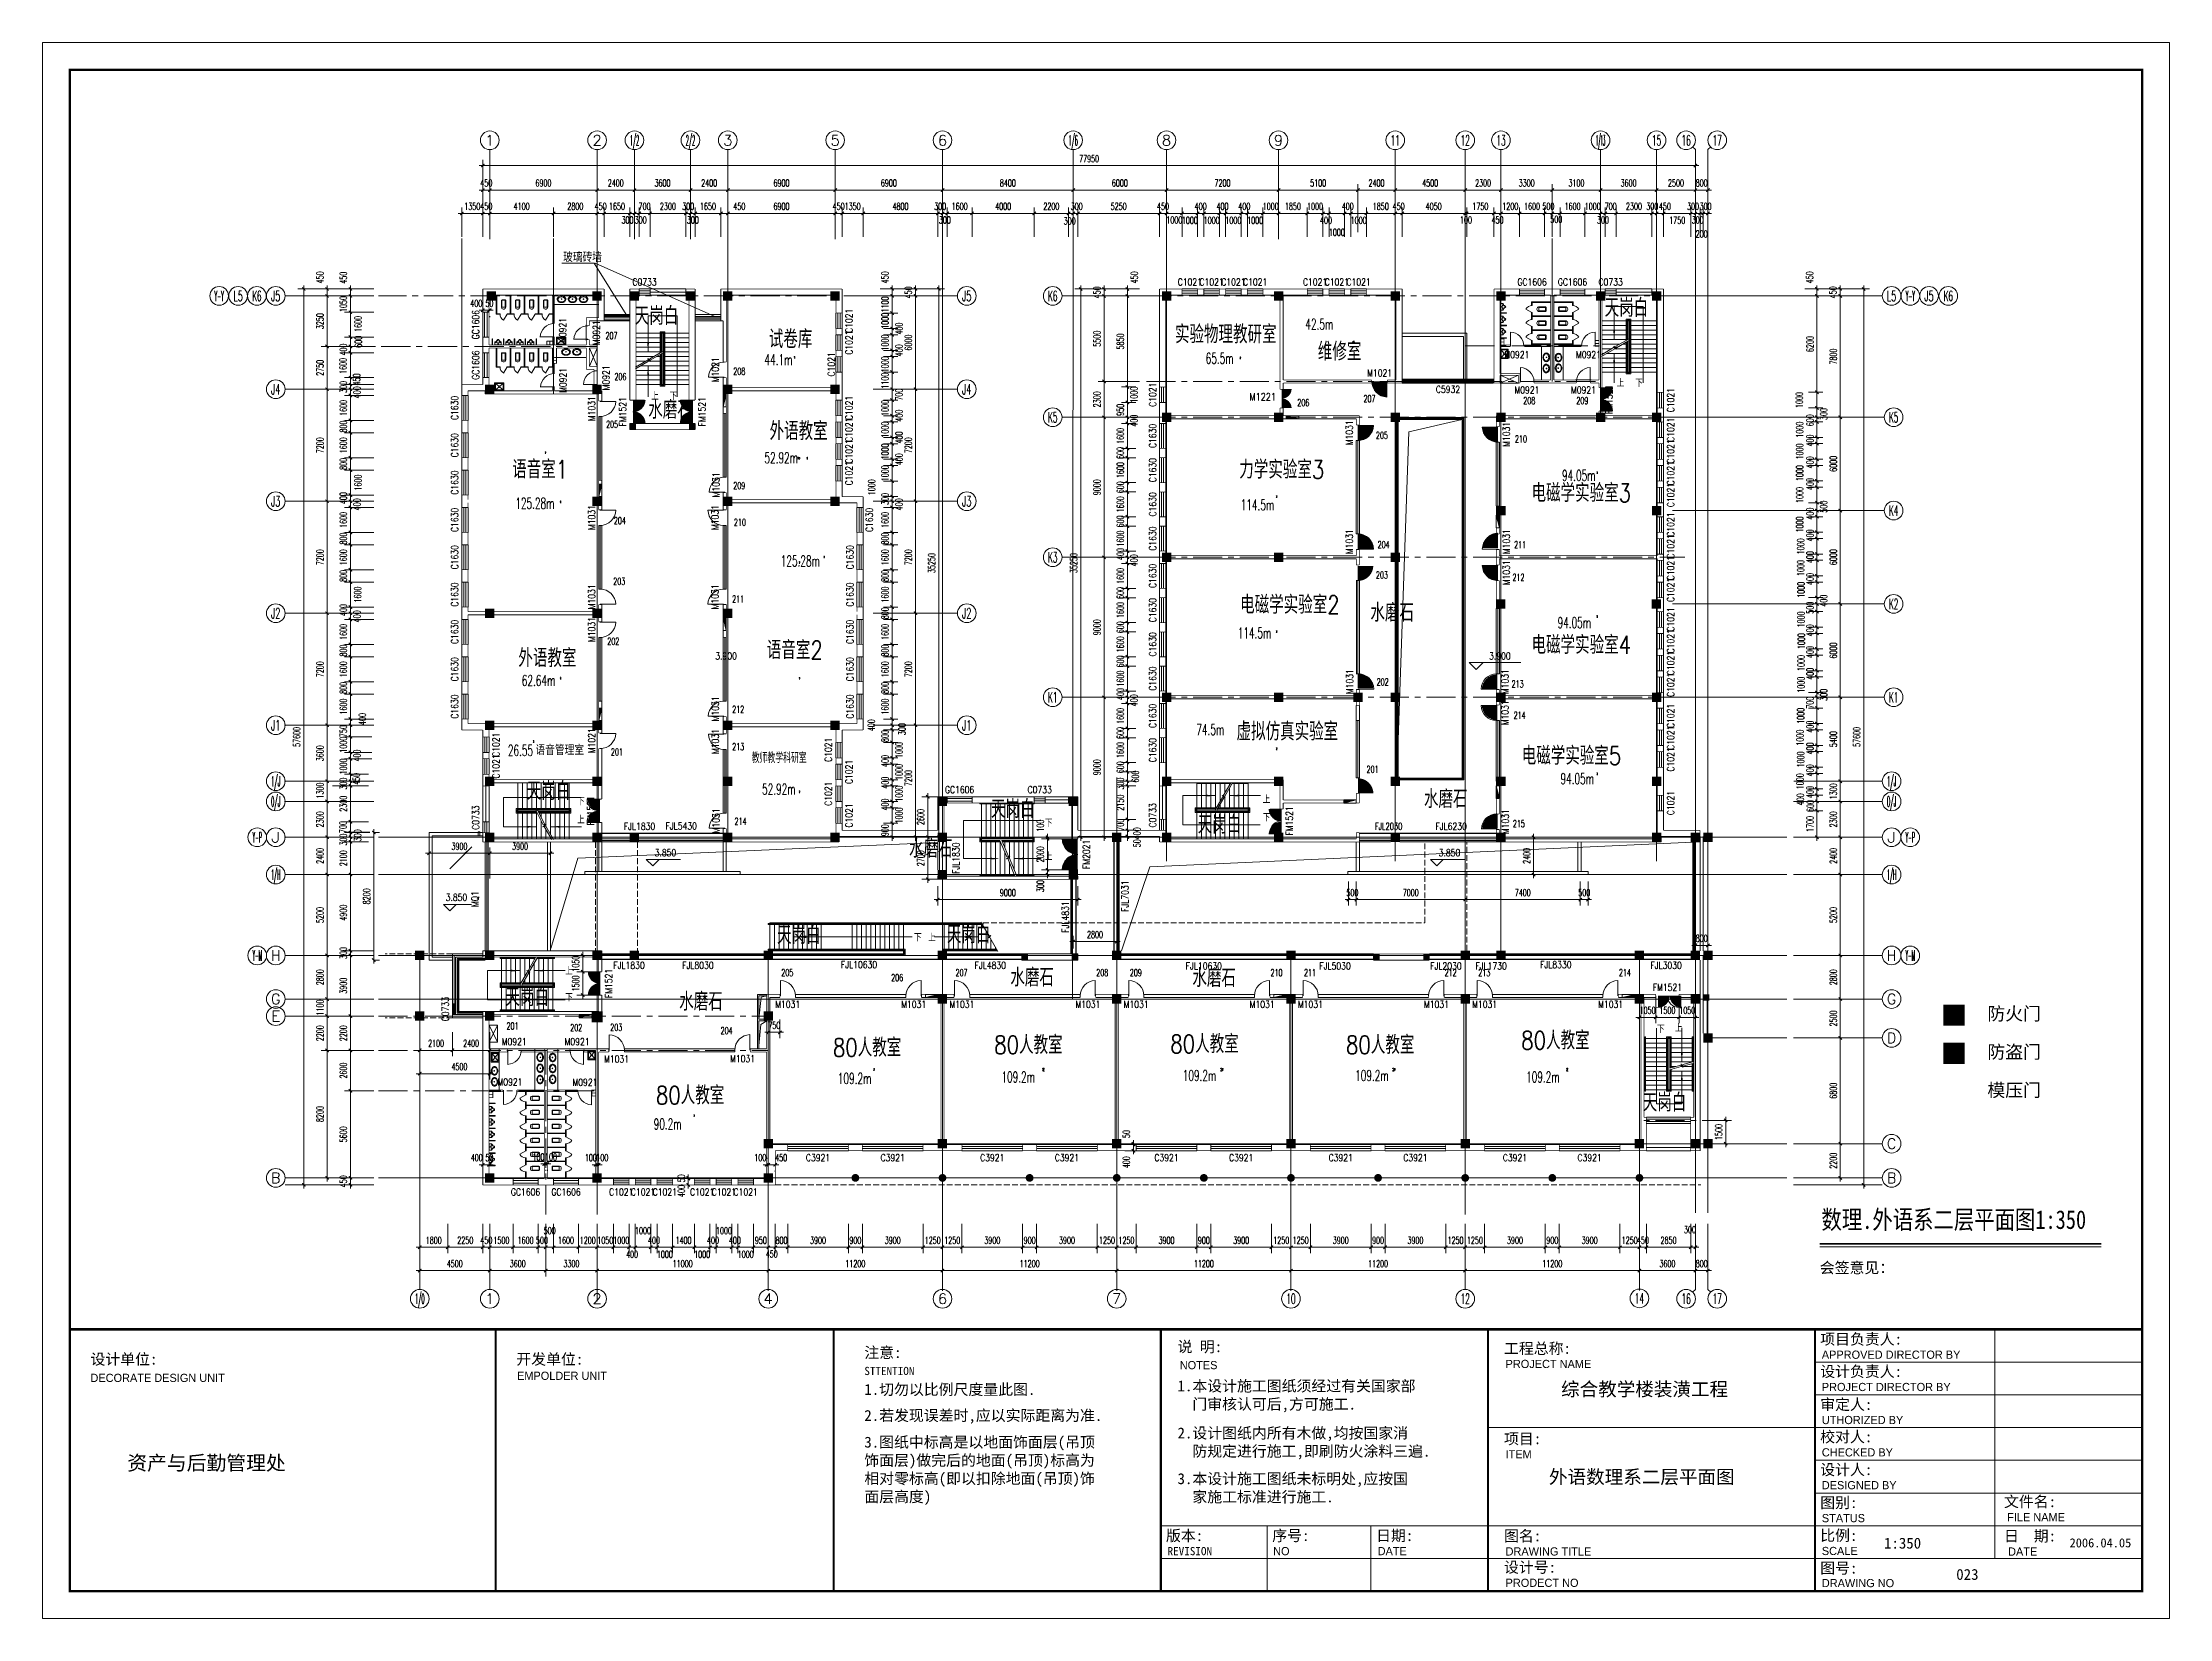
# Model space of a CAD drawing. Extents: x 1575758 to 1999219, y -897052 to -636879.
# Drawn here: x 1576593 to 1713314, y -847597 to -746283 of the extents above; entities that cross this region are included whole.
import ezdxf
from ezdxf.enums import TextEntityAlignment as Align

# ---------------------------------------------------------------- set-up
doc = ezdxf.new("R2010")
doc.units = 0
doc.header["$LTSCALE"] = 1500
doc.header["$MEASUREMENT"] = 0
doc.linetypes.add('CENTER', pattern=[2, 1.25, -0.25, 0.25, -0.25])
doc.linetypes.add('DASH', pattern=[0.35, 0.25, -0.1])
doc.layers.get('0').update_dxf_attribs({"linetype": 'CONTINUOUS', "lineweight": 5})
doc.layers.get('DEFPOINTS').update_dxf_attribs({"linetype": 'CONTINUOUS', "lineweight": 5})
for name, color, linetype, lineweight in [('AXIS', 7, 'CONTINUOUS', 5), ('AXIS_TEXT', 7, 'CONTINUOUS', 5), ('COLUMN', 7, 'CONTINUOUS', 5), ('DOTE', 7, 'CENTER', 5), ('LVTRY', 7, 'CONTINUOUS', 5), ('LVTRY_WINDOW', 7, 'CONTINUOUS', 5), ('OTHER', 7, 'CONTINUOUS', 5), ('P-S-TEXT', 7, 'CONTINUOUS', 5), ('PUB_DIM', 7, 'CONTINUOUS', 5), ('PUB_TEXT', 7, 'CONTINUOUS', 5), ('STAIR', 7, 'CONTINUOUS', 0), ('U型玻璃', 7, 'CONTINUOUS', 5), ('WALL', 7, 'CONTINUOUS', 5), ('WINDOW', 7, 'CONTINUOUS', 0), ('WINDOW_TEXT', 7, 'CONTINUOUS', 5), ('屋顶', 7, 'CONTINUOUS', 5), ('我的', 7, 'CONTINUOUS', 5), ('消火栓', 7, 'CONTINUOUS', 5), ('看线', 7, 'CONTINUOUS', 5), ('管井', 7, 'CONTINUOUS', 5), ('虚线', 7, 'DASH', 5), ('防火卷帘', 7, 'CONTINUOUS', 5), ('防火卷帘名称', 7, 'CONTINUOUS', 5)]:
    doc.layers.add(name, color=color, linetype=linetype, lineweight=lineweight)
for name, color, linetype in [('JIAJU1', 1, 'CONTINUOUS'), ('防火门', 10, 'CONTINUOUS'), ('防盗门', 180, 'CONTINUOUS')]:
    doc.layers.add(name, color=color, linetype=linetype)
doc.styles.add('_SIMPLEX', font='SIMPLEX.shx', dxfattribs={"width": 0.6})
doc.styles.add('COMPLEX', font='COMPLEX')
doc.styles.add('DIM_FONT', font='romans.shx', dxfattribs={"width": 0.6})
doc.styles.add('H1', font='romans.shx', dxfattribs={"width": 1.2, "bigfont": 'hztxt.shx'})
doc.styles.add('SIMPLEX', font='SIMPLEX.SHX', dxfattribs={"width": 0.6})
doc.styles.add('ST', font='')
doc.styles.get("Standard").update_dxf_attribs({"font": 'simhei.ttf', "height": 1.2})
doc.styles.get('ST').set_extended_font_data('SimSun')
doc.dimstyles.new('DIMA150', dxfattribs={"dimscale": 1.5, "dimtxt": 300, "dimasz": 1, "dimexe": 250, "dimexo": 300, "dimgap": 150, "dimtad": 1, "dimdec": 0, "dimdsep": 46, "dimtxsty": 'DIM_FONT', "dimblk": '_DIMX', "dimblk1": '_DIMX', "dimblk2": '_DIMX', "dimcen": 2.5, "dimdle": 0.3, "dimse1": 1, "dimclrd": 3, "dimclre": 3, "dimclrt": 7, "dimadec": 0, "dimazin": 0, "dimtfac": 1, "dimtdec": 0, "dimtix": 1, "dimtmove": 2, "dimatfit": 3, "dimldrblk": '_DIMX', "dimfxl": 1, "dimtvp": 1, "dimtolj": 1, "dimtzin": 0, "dimarcsym": 0})
doc.dimstyles.new('NORMAL', dxfattribs={"dimscale": 1.5, "dimtxt": 300, "dimasz": 1, "dimexe": 250, "dimexo": 300, "dimgap": 150, "dimtad": 1, "dimdec": 0, "dimdsep": 46, "dimtxsty": 'DIM_FONT', "dimblk1": '_DIMX', "dimblk2": '_DIMX', "dimsah": 1, "dimcen": 2.5, "dimdle": 0.3, "dimclrd": 256, "dimclre": 256, "dimclrt": 256, "dimadec": 0, "dimazin": 0, "dimtfac": 1, "dimtdec": 0, "dimtix": 1, "dimtmove": 2, "dimatfit": 3, "dimldrblk": '_DIMX', "dimfxl": 1, "dimtvp": 1, "dimtolj": 1, "dimtzin": 0, "dimlwd": -1, "dimlwe": -1, "dimarcsym": 0})

msp = doc.modelspace()

# ---------------------------------------------------------------- texts
at = {"layer": 'AXIS', "color": 250, "attachment_point": 1}
for s, insert, char_height, width in [('{\\fSimHei|b0|i0|c134|p2;\\C5;防火门}', (1701610.2, -808293.2), 840, 5829.141), ('{\\fSimHei|b0|i0|c134|p2;\\C5;防盗门}', (1701610.2, -810753.1), 840, 5829.141), ('{\\fSimHei|b0|i0|c134|p2;\\C5;模压门}', (1701610.2, -813212.9), 840, 5829.141), ('{\\fSimHei|b0|i0|c134|p2;\\C5;会签意见：}', (1690836.8, -824695.9), 701.131, 6476.823), ('{\\fSimHei|b0|i0|c134|p2;\\C5;说 明:}', (1649551.7, -829774.3), 701.131, 6476.823), ('{\\fSimHei|b0|i0|c134|p2;\\C5;工程总称:}', (1670537.2, -829884.9), 701.131, 6476.823), ('{\\fSimHei|b0|i0|c134|p2;\\C5;项目负责人:}', (1690865.5, -829288.3), 701.131, 6476.823), ('{\\fSimHei|b0|i0|c134|p2;\\C5;设计单位:}', (1579675, -830575.5), 701.131, 6476.823), ('{\\fSimHei|b0|i0|c134|p2;\\C5;开发单位:}', (1607048.5, -830575.5), 701.131, 6476.823), ('\\fￋￎￌ￥|b0|i0|c134|p2;\\C5;NOTES', (1649694.6, -831045.1), 525.848, 6476.823), ('\\fￋￎￌ￥|b0|i0|c134|p2;\\C5;PROJECT NAME', (1670638.8, -830971.5), 525.848, 6476.823), ('\\fￋￎￌ￥|b0|i0|c134|p2;\\C5;APPROVED DIRECTOR BY', (1690967.1, -830375.7), 525.848, 10946.369), ('\\fￋￎￌ￥|b0|i0|c134|p2;\\C5;DECORATE DESIGN UNIT', (1579675, -831866.3), 525.848, 8852.586), ('\\fￋￎￌ￥|b0|i0|c134|p2;\\C5;EMPOLDER UNIT', (1607094.9, -831731.2), 525.848, 9314.727), ('{\\fSimSun|b0|i0|c134|p2;\\C5;STTENTION}', (1629418.6, -831422.9), 525.848, 6476.823), ('{\\fSimHei|b0|i0|c134|p2;\\C5;1.切勿以比例尺度量此图.}', (1629418.6, -832522.6), 701.131, 17463.279), ('{\\fSimHei|b0|i0|c134|p2;\\C5;1.本设计施工图纸须经过有关国家部\\P  门审核认可后,方可施工.}', (1649551.7, -832296.8), 701.131, 17463.279), ('{\\fSimHei|b0|i0|c134|p2;\\C5;综合教学楼装潢工程}', (1674203.9, -832417.2), 874.895, 17614.867), ('{\\fSimHei|b0|i0|c134|p2;\\C5;设计负责人:}', (1690865.5, -831365.9), 701.131, 6476.823), ('\\fￋￎￌ￥|b0|i0|c134|p2;\\C5;PROJECT DIRECTOR BY', (1690967.1, -832453.3), 525.848, 10946.369), ('{\\fSimHei|b0|i0|c134|p2;\\C5;审定人:}', (1690865.5, -833488.3), 701.131, 6476.823), ('{\\fSimHei|b0|i0|c134|p2;\\C5;2.若发现误差时,应以实际距离为准.}', (1629418.6, -834195.5), 701.131, 17463.279), ('{\\fSimHei|b0|i0|c134|p2;\\C5;2.设计图纸内所有木做,均按国家消\\P  防规定进行施工,即刷防火涂料三遍.}', (1649551.7, -835321.9), 701.131, 17463.279), ('\\fￋￎￌ￥|b0|i0|c134|p2;\\C5;UTHORIZED BY', (1690967.1, -834575.7), 525.848, 10946.369), ('{\\fSimHei|b0|i0|c134|p2;\\C5;3.图纸中标高是以地面饰面层(吊顶\\P饰面层)做完后的地面(吊顶)标高为\\P相对零标高(即以扣除地面(吊顶)饰\\P面层高度)}', (1629418.6, -835909), 701.131, 17463.279), ('{\\fSimHei|b0|i0|c134|p2;\\C5;项目:}', (1670537.2, -835692.8), 701.131, 6476.823), ('{\\fSimHei|b0|i0|c134|p2;\\C5;校对人:}', (1690865.5, -835567.5), 701.131, 6476.823), ('\\fￋￎￌ￥|b0|i0|c134|p2;\\C5;CHECKED BY', (1690967.1, -836654.9), 525.848, 10946.369), ('{\\C5;资产与后勤管理处}', (1582040.1, -837131.2), 933.333, 28945.32), ('\\fￋￎￌ￥|b0|i0|c134|p2;\\C5;ITEM', (1670638.8, -836779.5), 525.848, 6476.823), ('{\\C5;外语数理系二层平面图}', (1673428.4, -838054.7), 874.895, 17614.867), ('{\\fSimHei|b0|i0|c134|p2;\\C5;设计人:}', (1690865.5, -837678.1), 701.131, 6476.823), ('{\\fSimHei|b0|i0|c134|p2;\\C5;3.本设计施工图纸未标明处,应按国\\P  家施工标准进行施工.}', (1649551.7, -838260), 701.131, 17463.279), ('\\fￋￎￌ￥|b0|i0|c134|p2;\\C5;DESIGNED BY', (1690967.1, -838765.5), 525.848, 10946.369), ('{\\fSimHei|b0|i0|c134|p2;\\C5;图别:}', (1690865.5, -839795.8), 701.131, 6476.823), ('{\\fSimHei|b0|i0|c134|p2;\\C5;文件名:}', (1702679.5, -839735.4), 701.131, 6476.823), ('\\fￋￎￌ￥|b0|i0|c134|p2;\\C5;FILE NAME', (1702881.8, -840822.8), 525.848, 10946.369), ('{\\fSimHei|b0|i0|c134|p2;\\C5;版本:}', (1648809, -841917.3), 701.131, 6476.823), ('{\\fSimHei|b0|i0|c134|p2;\\C5;序号:}', (1655640.9, -841917.3), 701.131, 6476.823), ('{\\fSimHei|b0|i0|c134|p2;\\C5;日期:}', (1662314.6, -841917.3), 701.131, 6476.823), ('{\\fSimHei|b0|i0|c134|p2;\\C5;图名:}', (1670537.2, -841936.5), 701.131, 7730.349), ('{\\fSimHei|b0|i0|c134|p2;\\C5;比例:}', (1690865.5, -841907.5), 701.131, 6476.823), ('\\fￋￎￌ￥|b0|i0|c134|p2;\\C5;STATUS', (1690967.1, -840883.2), 525.848, 10946.369), ('{\\fSimHei|b0|i0|c134|p2;\\C5;日  期:}', (1702679.5, -841945.4), 701.131, 6476.823), ('{\\fSimSun|b0|i0|c134|p2;\\C5;REVISION}', (1648910.5, -843004.7), 525.848, 6476.823), ('\\fￋￎￌ￥|b0|i0|c134|p2;\\C5;NO', (1655697, -843004.7), 525.848, 6476.823), ('\\fￋￎￌ￥|b0|i0|c134|p2;\\C5;DATE', (1662416.1, -843004.7), 525.848, 6476.823), ('\\fￋￎￌ￥|b0|i0|c134|p2;\\C5;DRAWING TITLE', (1670638.8, -843023.2), 525.848, 6476.823), ('\\fￋￎￌ￥|b0|i0|c134|p2;\\C5;SCALE', (1690967.1, -842994.9), 525.848, 10946.369), ('{\\C5;1:350}', (1694965.4, -842404), 701.131, 6476.823), ('\\fￋￎￌ￥|b0|i0|c134|p2;\\C5;DATE', (1702942.2, -843032.8), 525.848, 10946.369), ('{\\C5;2006.04.05}', (1706893.2, -842443.8), 583.333, 6476.823), ('{\\fSimHei|b0|i0|c134|p2;\\C5;设计号:}', (1670537.2, -843953.1), 701.131, 6476.823), ('{\\fSimHei|b0|i0|c134|p2;\\C5;图号:}', (1690865.5, -844007.5), 701.131, 6476.823), ('{\\C5;023}', (1699609.6, -844414.3), 701.13, 6476.823), ('\\fￋￎￌ￥|b0|i0|c134|p2;\\C5;PRODECT NO', (1670638.8, -845040.5), 525.848, 10946.369), ('\\fￋￎￌ￥|b0|i0|c134|p2;\\C5;DRAWING NO', (1690967.1, -845058), 525.848, 10946.369)]:
    msp.add_mtext(s, dxfattribs=dict(at, insert=insert, char_height=char_height, width=width))
at = {"layer": 'JIAJU1', "color": 22, "insert": (1629418.6, -830151), "char_height": 701.131, "width": 6476.823, "attachment_point": 1}
msp.add_mtext('{\\fSimHei|b0|i0|c134|p2;\\C5;注意:}', dxfattribs=at)
at = {"layer": 'P-S-TEXT', "style": 'H1', "width": 0.8}
for s, p in [('上', (1677786, -768411.7)), ('下', (1678976.9, -768411.7)), ('上', (1615723.7, -769255.2)), ('下', (1616907.3, -769255.2)), ('下', (1641022.6, -796703.7)), ('上', (1641022.6, -798852.1)), ('下', (1632613.6, -804065.6)), ('上', (1633531.2, -804065.6)), ('上', (1610195.5, -806207.5)), ('下', (1610195.5, -807921.4))]:
    msp.add_text(s, height=450, rotation=360, dxfattribs=at).set_placement(p)
for s, p in [('下', (1610959.8, -795309.3)), ('上', (1655031.4, -795186.7)), ('上', (1610959.8, -796492.8)), ('下', (1655031.4, -796349.2)), ('下', (1680375, -809951.5)), ('上', (1681520.9, -809883.7))]:
    msp.add_text(s, height=450, dxfattribs=at).set_placement(p)
at = {"layer": 'PUB_DIM', "style": 'DIM_FONT', "width": 0.8}
for s, p in [('3.900', (1620531.6, -785711.3)), ('3.900', (1670270.7, -785711.3)), ('3.850', (1616634.7, -798357.1)), ('3.850', (1667033.8, -798357.1)), ('3.850', (1603201.6, -801246.2))]:
    msp.add_text(s, height=450, rotation=360, dxfattribs=at).set_placement(p, align=Align.MIDDLE)
at = {"layer": 'PUB_TEXT', "style": 'H1', "width": 0.8}
for s, height, p in [('玻璃砖墙', 600, (1610057.8, -760394.6)), ('M1221', 480, (1654172.8, -769299.3)), ('语音管理室', 600, (1608281.4, -792078.3)), ('2', 200, (1640864.7, -812412.9)), ('2', 200, (1652288.8, -812412.9)), ('2', 200, (1663348.3, -812412.9)), ('2', 200, (1674529.4, -812412.9))]:
    msp.add_text(s, height=height, dxfattribs=at).set_placement(p)
at = {"layer": 'PUB_TEXT', "lineweight": 0, "style": 'ST', "width": 0.8}
msp.add_text('数理.外语系二层平面图1:350', height=1200, dxfattribs=at).set_placement((1690944.7, -822554.1))
at = {"layer": 'PUB_TEXT', "char_height": 120, "width": 491, "attachment_point": 3, "style": 'DIM_FONT'}
for insert in [(1660864.9, -765513.5), (1624974.1, -766458.7), (1653628, -766493.1), (1608967.5, -772586.2), (1625208, -772944.4), (1625290.9, -772955.7), (1625788.9, -772944.4), (1676570.1, -773878.1), (1609933.1, -775752.9), (1655960.9, -775415.9), (1626878.2, -779301), (1625290.9, -779654.4), (1676570.1, -783122.7), (1655960.9, -784093.4), (1609139.1, -787250.8), (1609933.1, -787082.6), (1625290.9, -787098.9), (1608198.3, -791154.8), (1655960.9, -791624.8), (1676570.1, -793236), (1625290.9, -794389.9), (1630082.9, -812239.1), (1640932.7, -812239.1), (1652492, -812239.1), (1663560.6, -812239.1), (1674621.6, -812239.1), (1618519.3, -815216.7)]:
    msp.add_mtext('2', dxfattribs=dict(at, insert=insert))
at = {"layer": 'WINDOW_TEXT', "style": '_SIMPLEX', "width": 0.8}
msp.add_text('MQ1', height=450, rotation=90, dxfattribs=at).set_placement((1604621, -801857.9))
at = {"layer": '我的', "lineweight": 0, "style": 'H1', "width": 0.8}
for s, p in [('天岗白', (1677006.9, -763918.7)), ('天岗白', (1614659.1, -764436.7)), ('试卷库', (1623279, -765931.5)), ('实验物理教研室', (1649384.7, -765622.1)), ('维修室', (1658568.5, -766728)), ('水磨石', (1615528.7, -770476.1)), ('外语教室', (1623327.8, -771844.4)), ('语音室1', (1606784.7, -774306)), ('力学实验室3', (1653519.6, -774319.8)), ('电磁学实验室3', (1672309.5, -775822.3)), ('电磁学实验室2', (1653575.5, -783006.9)), ('水磨石', (1661952.4, -783519.2)), ('语音室2', (1623150.3, -785922.8)), ('电磁学实验室4', (1672309.5, -785590.8)), ('外语教室', (1607181.2, -786434.2)), ('虚拟仿真实验室', (1653345.2, -791154.9)), ('电磁学实验室5', (1671677, -792716)), ('天岗白', (1607717.3, -794975.7)), ('水磨石', (1665390.6, -795503.2)), ('天岗白', (1637562.2, -796134.4)), ('天岗白', (1650849.1, -797139.1)), ('水磨石', (1632294.1, -798690)), ('天岗白', (1623807.1, -804240.4)), ('天岗白', (1634726.2, -804190.9)), ('水磨石', (1638805, -806969.4)), ('水磨石', (1650507.5, -807002.2)), ('天岗白', (1606348.2, -808230.8)), ('水磨石', (1617519.1, -808518.5)), ('80人教室', (1627395.1, -811474.5)), ('80人教室', (1637764.7, -811301.8)), ('80人教室', (1649084.2, -811244.9)), ('80人教室', (1660378.4, -811301.7)), ('80人教室', (1671641, -811017.5)), ('80人教室', (1616018.7, -814543.4)), ('天岗白', (1679456.5, -815007.8))]:
    msp.add_text(s, height=1166.4, dxfattribs=at).set_placement(p)
at = {"layer": '我的', "color": 0, "lineweight": 5, "attachment_point": 1, "style": 'DIM_FONT'}
for s, insert, char_height, width in [('{\\C3;42.5m}', (1657768.6, -764039.2), 700, 2525.49), ('207', (1612780.8, -764904.4), 450, 1894.64), ('{\\C3;44.1m}', (1623000.9, -766322.8), 700, 1826.16), ('{\\C3;65.5m}', (1651361.3, -766234.9), 700, 2712.56), ('206', (1613353.9, -767538.7), 450, 1894.64), ('208', (1620996.1, -767195.1), 450, 1894.64), ('206', (1657250, -769220.6), 450, 1894.64), ('207', (1661504.3, -768954.9), 450, 1894.64), ('208', (1671777.3, -769082.9), 450, 1894.64), ('209', (1675190, -769082.9), 450, 1894.64), ('205', (1612818.6, -770605.7), 450, 1894.64), ('205', (1662302, -771308.1), 450, 1894.64), ('210', (1671241.2, -771538.9), 450, 1894.64), ('{\\C3;52.92m}', (1623000.9, -772629.2), 700, 2191.39), ('{\\C3;94.05m}', (1674265.1, -773762.6), 700, 2478.72), ('209', (1620996.6, -774544.7), 450, 1894.64), ('{\\C3;125.28m}', (1606984.5, -775561.2), 700, 2556.63), ('{\\C3;114.5m}', (1653613.3, -775655.2), 700, 2478.72), ('204', (1613315.2, -776806.8), 450, 1894.64), ('210', (1621034.8, -776911.9), 450, 1894.64), ('{\\C3;125.28m}', (1624046.1, -779261.6), 700, 2347.92), ('204', (1662416, -778329.6), 450, 1894.64), ('211', (1671186.7, -778337.4), 450, 1894.64), ('203', (1662301.8, -780280.5), 450, 1894.64), ('212', (1671080.1, -780428.9), 450, 1894.64), ('203', (1613277, -780701.1), 450, 1894.64), ('211', (1620920.2, -781837), 450, 1894.64), ('{\\C3;94.05m}', (1673980.9, -783225.5), 700, 2478.72), ('202', (1612896.3, -784562.7), 450, 1894.64), ('{\\C3;114.5m}', (1653423.9, -783887.9), 700, 2478.72), ('{\\C3;62.64m}', (1607403.5, -786944.3), 700, 2765.33), ('202', (1662353, -787164.9), 450, 1894.64), ('213', (1671026.8, -787301.8), 450, 1894.64), ('212', (1620921.5, -788920.2), 450, 1894.64), ('{\\C3;74.5m}', (1650758.1, -790101.3), 700, 2244.88), ('214', (1671159.1, -789312.6), 450, 1894.64), ('{\\C3;26.55}', (1606505.8, -791442.1), 700, 1669.63), ('213', (1620921.5, -791325.6), 450, 1894.64), ('201', (1613126.4, -791675.4), 450, 1894.64), ('{\\f宋体|b0|i0|c134|p2;教师教学科研室}', (1622181.9, -791936.3), 600, 3832.82), ('201', (1661703.4, -792777.2), 450, 1894.64), ('{\\C3;52.92m}', (1622845.5, -793929.5), 700, 2608.8), ('{\\C3;94.05m}', (1674170.4, -793256.2), 700, 2478.72), ('214', (1621074.4, -796136.2), 450, 1894.64), ('215', (1671105.8, -796265.5), 450, 1894.64), ('205', (1624083.5, -805863.5), 450, 1894.64), ('206', (1631141.9, -806179.8), 450, 1894.64), ('207', (1635283.5, -805863.5), 450, 1894.64), ('208', (1644326.9, -805863.5), 450, 1894.64), ('209', (1646483.5, -805863.4), 450, 1894.64), ('210', (1655526.9, -805863.4), 450, 1894.64), ('211', (1657683.5, -805863.5), 450, 1894.64), ('212', (1666726.9, -805863.5), 450, 1894.64), ('213', (1668883.5, -805863.6), 450, 1894.64), ('214', (1677926.9, -805863.6), 450, 1894.64), ('201', (1606417.4, -809291.9), 450, 1894.64), ('202', (1610516, -809382.7), 450, 1894.64), ('203', (1613083.5, -809363.5), 450, 1894.64), ('204', (1620182.5, -809575.9), 450, 1894.64), ('{\\C3;109.2m}', (1627719, -812529.1), 700, 2273.59), ('{\\C3;109.2m}', (1638234.3, -812434.5), 700, 2273.59), ('{\\C3;109.2m}', (1649886.5, -812339.9), 700, 2273.59), ('{\\C3;109.2m}', (1660970.2, -812339.9), 700, 2273.59), ('{\\C3;109.2m}', (1671959.3, -812434.5), 700, 2273.59), ('{\\C3;90.2m}', (1615877.4, -815462.6), 700, 2557.79)]:
    msp.add_mtext(s, dxfattribs=dict(at, insert=insert, char_height=char_height, width=width))
at = {"layer": '防火卷帘名称', "style": '_SIMPLEX'}
for s, width, p in [('FJL1830', 0.8, (1613956.7, -796898.2)), ('FJL5430', 0.8, (1616638.9, -796879.4)), ('FJL2030', 0.7, (1662234.2, -796892.9)), ('FJL6230', 0.8, (1666128.8, -796892.9)), ('FJL1830', 0.8, (1613283, -805837.6)), ('FJL8030', 0.8, (1617712.1, -805837.6)), ('FJL10630', 0.8, (1627913.4, -805800.4)), ('FJL4830', 0.8, (1636503.8, -805837.6)), ('FJL10630', 0.8, (1650075.1, -805874.8)), ('FJL5030', 0.8, (1658665.4, -805874.8)), ('FJL2030', 0.8, (1665795.1, -805874.8)), ('FJL1730', 0.8, (1668698.8, -805874.8)), ('FJL8330', 0.8, (1672856.6, -805800.4)), ('FJL3030', 0.8, (1679947.3, -805837.6))]:
    msp.add_text(s, height=450, dxfattribs=dict(at, width=width)).set_placement(p)
at = {"layer": '防火卷帘名称', "style": '_SIMPLEX', "width": 0.8}
for s, p in [('FJL1830', (1635543.1, -799730.9)), ('FJL7031', (1646393.1, -802174.9)), ('FJL4831', (1642568.4, -803514.5))]:
    msp.add_text(s, height=450, rotation=90, dxfattribs=at).set_placement(p)

# ---------------------------------------------------------------- blocks, each defined once
blk = doc.blocks.new('_DIMX')
blk.add_line((-150, 0), (150, 0))
at = {"const_width": 50}
blk.add_lwpolyline([(-70, -70), (70, 70)], dxfattribs=at)
blk = doc.blocks.new('*D402')
at = {"layer": 'AXIS'}
for p, q in [((1670493, -797373), (1672810, -797373)), ((1672435, -797375), (1672435, -799772)), ((1670493, -799773), (1672810, -799773))]:
    blk.add_line(p, q, dxfattribs=at)
at = {"layer": 'DEFPOINTS', "color": 0, "lineweight": 5}
for p in [(1670043, -797373), (1670043, -799773), (1672435, -799773)]:
    blk.add_point(p, dxfattribs=at)
at = {"layer": 'AXIS', "xscale": 1.5, "yscale": 1.5, "zscale": 1.5}
for p, rotation in [((1672435, -797373), 90), ((1672435, -799773), 270)]:
    blk.add_blockref('_DIMX', p, dxfattribs=dict(at, rotation=rotation))
at = {"layer": 'AXIS', "insert": (1671985, -798573), "char_height": 450, "attachment_point": 5, "rotation": 90, "style": 'DIM_FONT'}
blk.add_mtext('\\A1;2400', dxfattribs=at)
blk = doc.blocks.new('*D403')
at = {"layer": 'AXIS'}
for p, q in [((1634389, -794773), (1633124, -794773)), ((1633499, -794775), (1633499, -797372)), ((1634383, -797373), (1633124, -797373))]:
    blk.add_line(p, q, dxfattribs=at)
at = {"layer": 'DEFPOINTS', "color": 0, "lineweight": 5}
for p in [(1634839, -794773), (1633499, -797373), (1634833, -797373)]:
    blk.add_point(p, dxfattribs=at)
at = {"layer": 'AXIS', "xscale": 1.5, "yscale": 1.5, "zscale": 1.5}
for p, rotation in [((1633499, -794773), 90), ((1633499, -797373), 270)]:
    blk.add_blockref('_DIMX', p, dxfattribs=dict(at, rotation=rotation))
at = {"layer": 'AXIS', "insert": (1633049, -796073), "char_height": 450, "attachment_point": 5, "rotation": 90, "style": 'DIM_FONT'}
blk.add_mtext('\\A1;2600', dxfattribs=at)
blk = doc.blocks.new('_ARROW')
blk.add_solid([(0, 0), (-1, 0.1), (-1, -0.1)])
blk = doc.blocks.new('_FZH')
blk.add_solid([(0.5, -0.5), (-0.5, -0.5), (0.5, 0.5), (-0.5, 0.5)])
blk = doc.blocks.new('*D404')
at = {"layer": 'AXIS'}
for p, q in [((1634383, -797373), (1633124, -797373)), ((1633499, -797375), (1633499, -800072)), ((1634389, -800073), (1633124, -800073))]:
    blk.add_line(p, q, dxfattribs=at)
at = {"layer": 'DEFPOINTS', "color": 0, "lineweight": 5}
for p in [(1634833, -797373), (1633499, -800073), (1634839, -800073)]:
    blk.add_point(p, dxfattribs=at)
at = {"layer": 'AXIS', "xscale": 1.5, "yscale": 1.5, "zscale": 1.5}
for p, rotation in [((1633499, -797373), 90), ((1633499, -800073), 270)]:
    blk.add_blockref('_DIMX', p, dxfattribs=dict(at, rotation=rotation))
at = {"layer": 'AXIS', "insert": (1633049, -798723), "char_height": 450, "attachment_point": 5, "rotation": 90, "style": 'DIM_FONT'}
blk.add_mtext('\\A1;2700', dxfattribs=at)
blk = doc.blocks.new('M_A2ZXL')
blk.add_line((-0.47, 0), (-0.47, -1))
blk.add_arc((-0.5, 0), 1, 271.6231, 0)
blk = doc.blocks.new('M_S2RKC')
for points in [[(-0.41, 0.3), (0.16, -0.48), (-0.49, 0.11), (-0.49, -0.11)], [(-0.05, 0.5), (0.16, -0.48), (-0.25, 0.44), (-0.41, 0.3)], [(0.34, 0.38), (0.16, -0.48), (0.16, 0.48), (-0.05, 0.5)], [(0.51, 0), (0.16, -0.48), (0.46, 0.21), (0.34, 0.38)], [(0.46, -0.21), (0.34, -0.38), (0.51, 0), (0.16, -0.48)], [(-0.49, -0.11), (0.16, -0.48), (-0.41, -0.3), (-0.25, -0.44)], [(-0.25, -0.44), (0.16, -0.48), (-0.05, -0.5)]]:
    blk.add_solid(points)
blk = doc.blocks.new('_WBLK')
for p, q in [((-0.5, 0.5), (0.5, 0.5)), ((0.5, 0.167), (-0.5, 0.167)), ((0.5, -0.167), (-0.5, -0.167)), ((-0.5, -0.5), (0.5, -0.5))]:
    blk.add_line(p, q)
at = {"layer": 'WINDOW_TEXT', "style": 'SIMPLEX', "flags": 9}
blk.add_attdef('A', text='', height=1, dxfattribs=at).set_placement((0, 1.5), align=Align.MIDDLE)
blk = doc.blocks.new('_LV6')
for p, q in [((-140, -340), (-140, -780)), ((140, -770), (-140, -770)), ((-110, -340), (-110, -770)), ((100, -300), (-100, -300)), ((100, -330), (-100, -330)), ((-30, -890), (30, -890)), ((110, -770), (110, -340)), ((140, -780), (140, -340))]:
    blk.add_line(p, q)
for centre, radius, start, end in [((-100, -340), 40, 90, 180), ((-30, -780), 110, 180, 270), ((-100, -340), 10, 90, 180), ((30, -780), 110, 270, 0), ((100, -340), 40, 0, 90), ((100, -340), 10, 0, 90)]:
    blk.add_arc(centre, radius, start, end)
blk = doc.blocks.new('_DBLK')
blk.add_line((-0.5, 0), (0, -0.87))
blk.add_arc((-0.5, 0), 1, 300, 0)
at = {"layer": 'WINDOW_TEXT', "style": 'SIMPLEX', "flags": 9}
blk.add_attdef('A', text='', height=1, dxfattribs=at).set_placement((0, 1.5), align=Align.MIDDLE)
blk = doc.blocks.new('_LV8')
for p, q in [((-205, 0), (205, 0)), ((-205, -191), (-205, 0)), ((205, 0), (205, -191))]:
    blk.add_line(p, q)
blk.add_circle((0, -60), 20)
for centre, radius, start, end in [((-243, -391), 203, 19.26394, 79.28939), ((-152, -175), 10, 114.10839, 248.1394), ((5, -526), 395, 66.66751, 114.10839), ((-243, -401), 233, 19.26394, 68.1394), ((0, -306), 54, 199.26394, 269.77771), ((0, -316), 24, 199.26394, 269.49984), ((0, -306), 54, 270.22229, 340.73606), ((0, -316), 24, 270.50016, 340.73606), ((243, -401), 233, 110.49411, 160.73606), ((243, -391), 203, 100.71061, 160.73606), ((158, -173), 10, 290.49411, 66.66751)]:
    blk.add_arc(centre, radius, start, end)
blk = doc.blocks.new('_GCBLK')
at = {"linetype": 'DASH'}
for p, q in [((-0.5, -0.5), (-0.5, 0.5)), ((-0.5, 0.2), (0.5, 0.2)), ((0.5, -0.5), (0.5, 0.5)), ((-0.5, -0.2), (0.5, -0.2))]:
    blk.add_line(p, q, dxfattribs=at)
at = {"layer": 'WINDOW_TEXT', "style": 'SIMPLEX', "flags": 9}
blk.add_attdef('A', text='', height=1, dxfattribs=at).set_placement((0, 1.5), align=Align.MIDDLE)
blk = doc.blocks.new('_LV3')
for points in [[(280, -265, 0.1243095), (260, -186, 0.1057071), (198, -113, 0.0869413), (110, -67, 0.0771373), (0, -50, 0.0771373), (-110, -67, 0.0869413), (-198, -113, 0.1057071), (-260, -186, 0.1243095), (-280, -265, 0.1243095), (-260, -344, 0.1057071), (-198, -417, 0.0869413), (-110, -463, 0.0771373), (0, -480, 0.0771373), (110, -463, 0.0869413), (198, -417, 0.1057071), (260, -344, 0.1243095)], [(230, -275, 0.1243095), (216, -220, 0.1057071), (168, -163, 0.0869413), (95, -125, 0.0771373), (0, -110, 0.0771373), (-95, -125, 0.0869413), (-168, -163, 0.1057071), (-216, -220, 0.1243095), (-230, -275, 0.1243095), (-216, -330, 0.1057071), (-168, -387, 0.0869413), (-95, -425, 0.0771373), (0, -440, 0.0771373), (95, -425, 0.0869413), (168, -387, 0.1057071), (216, -330, 0.1243095)]]:
    blk.add_lwpolyline(points, format="xyb", close=True)
blk.add_circle((0, -250), 20)
blk = doc.blocks.new('*D540')
at = {"layer": 'DEFPOINTS', "color": 0, "lineweight": 5}
for p in [(1597477, -797073), (1597884, -797073), (1597477, -805273)]:
    blk.add_point(p, dxfattribs=at)
at = {"layer": 'PUB_DIM'}
for p, q in [((1597884, -805272), (1597884, -797075)), ((1597927, -797073), (1598259, -797073)), ((1597927, -805273), (1598259, -805273))]:
    blk.add_line(p, q, dxfattribs=at)
at = {"layer": 'PUB_DIM', "xscale": 1.5, "yscale": 1.5, "zscale": 1.5}
for p, rotation in [((1597884, -797073), 90), ((1597884, -805273), 270)]:
    blk.add_blockref('_DIMX', p, dxfattribs=dict(at, rotation=rotation))
at = {"layer": 'PUB_DIM', "insert": (1597434, -801173), "char_height": 450, "attachment_point": 5, "rotation": 90, "style": 'DIM_FONT'}
blk.add_mtext('\\A1;8200', dxfattribs=at)
blk = doc.blocks.new('A$C68C06AB7')
at = {"layer": '消火栓'}
blk.add_hatch(color=256, dxfattribs=at).paths.add_polyline_path([(800, 200), (0, 200), (800, 0)])
blk.add_line((0, 200), (800, 0), dxfattribs=at)
blk.add_lwpolyline([(0, 200), (0, 0), (800, 0), (800, 200)], close=True, dxfattribs=at)
blk = doc.blocks.new('*D541')
at = {"layer": 'AXIS'}
for p, q in [((1661043, -800223), (1661043, -801757)), ((1668043, -800223), (1668043, -801757)), ((1668042, -801382), (1661045, -801382))]:
    blk.add_line(p, q, dxfattribs=at)
at = {"layer": 'DEFPOINTS', "color": 0, "lineweight": 5}
for p in [(1661043, -799773), (1668043, -799773), (1661043, -801382)]:
    blk.add_point(p, dxfattribs=at)
at = {"layer": 'AXIS', "xscale": 1.5, "yscale": 1.5, "zscale": 1.5, "rotation": 180}
blk.add_blockref('_DIMX', (1661043, -801382), dxfattribs=at)
at = {"layer": 'AXIS', "xscale": 1.5, "yscale": 1.5, "zscale": 1.5}
blk.add_blockref('_DIMX', (1668043, -801382), dxfattribs=at)
at = {"layer": 'AXIS', "insert": (1664543, -800932), "char_height": 450, "attachment_point": 5, "style": 'DIM_FONT'}
blk.add_mtext('\\A1;7000', dxfattribs=at)
blk = doc.blocks.new('*D542')
at = {"layer": 'AXIS'}
for p, q in [((1668043, -800223), (1668043, -801757)), ((1675443, -800223), (1675443, -801757)), ((1675442, -801382), (1668045, -801382))]:
    blk.add_line(p, q, dxfattribs=at)
at = {"layer": 'DEFPOINTS', "color": 0, "lineweight": 5}
for p in [(1668043, -799773), (1675443, -799773), (1668043, -801382)]:
    blk.add_point(p, dxfattribs=at)
at = {"layer": 'AXIS', "xscale": 1.5, "yscale": 1.5, "zscale": 1.5, "rotation": 180}
blk.add_blockref('_DIMX', (1668043, -801382), dxfattribs=at)
at = {"layer": 'AXIS', "xscale": 1.5, "yscale": 1.5, "zscale": 1.5}
blk.add_blockref('_DIMX', (1675443, -801382), dxfattribs=at)
at = {"layer": 'AXIS', "insert": (1671743, -800932), "char_height": 450, "attachment_point": 5, "style": 'DIM_FONT'}
blk.add_mtext('\\A1;7400', dxfattribs=at)
blk = doc.blocks.new('*D543')
at = {"layer": 'AXIS'}
for p, q in [((1660543, -800223), (1660543, -801757)), ((1661043, -800223), (1661043, -801757)), ((1660542, -801382), (1660540, -801382)), ((1660543, -801382), (1661043, -801382)), ((1661045, -801382), (1661046, -801382))]:
    blk.add_line(p, q, dxfattribs=at)
at = {"layer": 'DEFPOINTS', "color": 0, "lineweight": 5}
for p in [(1660543, -799773), (1661043, -799773), (1661043, -801382)]:
    blk.add_point(p, dxfattribs=at)
at = {"layer": 'AXIS', "xscale": 1.5, "yscale": 1.5, "zscale": 1.5}
blk.add_blockref('_DIMX', (1660543, -801382), dxfattribs=at)
at = {"layer": 'AXIS', "xscale": 1.5, "yscale": 1.5, "zscale": 1.5, "rotation": 180}
blk.add_blockref('_DIMX', (1661043, -801382), dxfattribs=at)
at = {"layer": 'AXIS', "insert": (1660793, -800932), "char_height": 450, "attachment_point": 5, "style": 'DIM_FONT'}
blk.add_mtext('\\A1;500', dxfattribs=at)
blk = doc.blocks.new('*D544')
at = {"layer": 'AXIS'}
for p, q in [((1675443, -800223), (1675443, -801757)), ((1675943, -800223), (1675943, -801757)), ((1675442, -801382), (1675440, -801382)), ((1675943, -801382), (1675443, -801382)), ((1675945, -801382), (1675946, -801382))]:
    blk.add_line(p, q, dxfattribs=at)
at = {"layer": 'DEFPOINTS', "color": 0, "lineweight": 5}
for p in [(1675443, -799773), (1675943, -799773), (1675443, -801382)]:
    blk.add_point(p, dxfattribs=at)
at = {"layer": 'AXIS', "xscale": 1.5, "yscale": 1.5, "zscale": 1.5}
blk.add_blockref('_DIMX', (1675443, -801382), dxfattribs=at)
at = {"layer": 'AXIS', "xscale": 1.5, "yscale": 1.5, "zscale": 1.5, "rotation": 180}
blk.add_blockref('_DIMX', (1675943, -801382), dxfattribs=at)
at = {"layer": 'AXIS', "insert": (1675693, -800932), "char_height": 450, "attachment_point": 5, "style": 'DIM_FONT'}
blk.add_mtext('\\A1;500', dxfattribs=at)
blk = doc.blocks.new('*D545')
at = {"layer": 'DEFPOINTS', "color": 0, "lineweight": 5}
for p in [(1642848, -804079), (1642848, -804973), (1645648, -804973)]:
    blk.add_point(p, dxfattribs=at)
at = {"layer": 'PUB_DIM'}
for p, q in [((1642848, -804523), (1642848, -803704)), ((1645648, -804523), (1645648, -803704)), ((1645646, -804079), (1642849, -804079))]:
    blk.add_line(p, q, dxfattribs=at)
at = {"layer": 'PUB_DIM', "xscale": 1.5, "yscale": 1.5, "zscale": 1.5, "rotation": 180}
blk.add_blockref('_DIMX', (1642848, -804079), dxfattribs=at)
at = {"layer": 'PUB_DIM', "xscale": 1.5, "yscale": 1.5, "zscale": 1.5}
blk.add_blockref('_DIMX', (1645648, -804079), dxfattribs=at)
at = {"layer": 'PUB_DIM', "insert": (1644248, -803629), "char_height": 450, "attachment_point": 5, "style": 'DIM_FONT'}
blk.add_mtext('\\A1;2800', dxfattribs=at)
blk = doc.blocks.new('*D552')
at = {"layer": 'DEFPOINTS', "color": 0, "lineweight": 5}
for p in [(1605343, -798401), (1601443, -800473), (1605343, -800473)]:
    blk.add_point(p, dxfattribs=at)
at = {"layer": 'PUB_DIM'}
for p, q in [((1601443, -800023), (1601443, -798026)), ((1601445, -798401), (1605342, -798401)), ((1605343, -800023), (1605343, -798026))]:
    blk.add_line(p, q, dxfattribs=at)
at = {"layer": 'PUB_DIM', "xscale": 1.5, "yscale": 1.5, "zscale": 1.5, "rotation": 180}
blk.add_blockref('_DIMX', (1601443, -798401), dxfattribs=at)
at = {"layer": 'PUB_DIM', "xscale": 1.5, "yscale": 1.5, "zscale": 1.5}
blk.add_blockref('_DIMX', (1605343, -798401), dxfattribs=at)
at = {"layer": 'PUB_DIM', "insert": (1603393, -797951), "char_height": 450, "attachment_point": 5, "style": 'DIM_FONT'}
blk.add_mtext('\\A1;3900', dxfattribs=at)
blk = doc.blocks.new('*D553')
at = {"layer": 'DEFPOINTS', "color": 0, "lineweight": 5}
for p in [(1605343, -798401), (1605343, -800473), (1609243, -800473)]:
    blk.add_point(p, dxfattribs=at)
at = {"layer": 'PUB_DIM'}
for p, q in [((1605343, -800023), (1605343, -798026)), ((1609242, -798401), (1605345, -798401)), ((1609243, -800023), (1609243, -798026))]:
    blk.add_line(p, q, dxfattribs=at)
at = {"layer": 'PUB_DIM', "xscale": 1.5, "yscale": 1.5, "zscale": 1.5, "rotation": 180}
blk.add_blockref('_DIMX', (1605343, -798401), dxfattribs=at)
at = {"layer": 'PUB_DIM', "xscale": 1.5, "yscale": 1.5, "zscale": 1.5}
blk.add_blockref('_DIMX', (1609243, -798401), dxfattribs=at)
at = {"layer": 'PUB_DIM', "insert": (1607293, -797951), "char_height": 450, "attachment_point": 5, "style": 'DIM_FONT'}
blk.add_mtext('\\A1;3900', dxfattribs=at)
blk = doc.blocks.new('*D554')
at = {"layer": 'AXIS'}
for p, q in [((1600843, -811415), (1600843, -812948)), ((1605343, -811415), (1605343, -812948)), ((1600845, -812573), (1605342, -812573))]:
    blk.add_line(p, q, dxfattribs=at)
at = {"layer": 'DEFPOINTS', "color": 0, "lineweight": 5}
for p in [(1600843, -810965), (1605343, -810965), (1605343, -812573)]:
    blk.add_point(p, dxfattribs=at)
at = {"layer": 'AXIS', "xscale": 1.5, "yscale": 1.5, "zscale": 1.5, "rotation": 180}
blk.add_blockref('_DIMX', (1600843, -812573), dxfattribs=at)
at = {"layer": 'AXIS', "xscale": 1.5, "yscale": 1.5, "zscale": 1.5}
blk.add_blockref('_DIMX', (1605343, -812573), dxfattribs=at)
at = {"layer": 'AXIS', "insert": (1603393, -812123), "char_height": 450, "attachment_point": 5, "style": 'DIM_FONT'}
blk.add_mtext('\\A1;4500', dxfattribs=at)
blk = doc.blocks.new('*D555')
at = {"layer": 'AXIS'}
for p, q in [((1600843, -809915), (1600843, -811448)), ((1602943, -809915), (1602943, -811448)), ((1600845, -811073), (1602942, -811073))]:
    blk.add_line(p, q, dxfattribs=at)
at = {"layer": 'DEFPOINTS', "color": 0, "lineweight": 5}
for p in [(1600843, -809465), (1602943, -809465), (1602943, -811073)]:
    blk.add_point(p, dxfattribs=at)
at = {"layer": 'AXIS', "xscale": 1.5, "yscale": 1.5, "zscale": 1.5, "rotation": 180}
blk.add_blockref('_DIMX', (1600843, -811073), dxfattribs=at)
at = {"layer": 'AXIS', "xscale": 1.5, "yscale": 1.5, "zscale": 1.5}
blk.add_blockref('_DIMX', (1602943, -811073), dxfattribs=at)
at = {"layer": 'AXIS', "insert": (1601893, -810623), "char_height": 450, "attachment_point": 5, "style": 'DIM_FONT'}
blk.add_mtext('\\A1;2100', dxfattribs=at)
blk = doc.blocks.new('*D556')
at = {"layer": 'AXIS'}
for p, q in [((1602943, -809915), (1602943, -811448)), ((1605343, -809915), (1605343, -811448)), ((1605342, -811073), (1602945, -811073))]:
    blk.add_line(p, q, dxfattribs=at)
at = {"layer": 'DEFPOINTS', "color": 0, "lineweight": 5}
for p in [(1602943, -809465), (1605343, -809465), (1602943, -811073)]:
    blk.add_point(p, dxfattribs=at)
at = {"layer": 'AXIS', "xscale": 1.5, "yscale": 1.5, "zscale": 1.5, "rotation": 180}
blk.add_blockref('_DIMX', (1602943, -811073), dxfattribs=at)
at = {"layer": 'AXIS', "xscale": 1.5, "yscale": 1.5, "zscale": 1.5}
blk.add_blockref('_DIMX', (1605343, -811073), dxfattribs=at)
at = {"layer": 'AXIS', "insert": (1604143, -810623), "char_height": 450, "attachment_point": 5, "style": 'DIM_FONT'}
blk.add_mtext('\\A1;2400', dxfattribs=at)
blk = doc.blocks.new('M_S0BKA')
blk.add_solid([(0.5, 0.5), (0.5, -0.5), (-0.5, 0.5), (-0.5, -0.5)])
blk = doc.blocks.new('M_A3PTU')
for p, q in [((-0.5, 0), (-0.499, -0.498)), ((0.5, 0), (0.499, -0.498))]:
    blk.add_line(p, q)
for centre, start, end in [((-0.498, -0.001), 269.88501, 0.07634), ((0.498, -0.001), 179.92366, 270.11499)]:
    blk.add_arc(centre, 0.498, start, end)
blk = doc.blocks.new('_AXISO')
blk.add_circle((0, 0), 0.5)
at = {"layer": 'AXIS_TEXT', "style": 'COMPLEX', "width": 1.041667}
blk.add_attdef('A', text='', height=0.56, dxfattribs=at).set_placement((-0.25, -0.28), (0.25, -0.28), align=Align.FIT)
blk = doc.blocks.new('_AXISO1')
blk.add_line((0.35, -0.15), (0.5, 0))
blk.add_circle((0, -0.5), 0.5)
at = {"layer": 'AXIS_TEXT', "style": 'COMPLEX', "width": 1.041667}
blk.add_attdef('A', text='', height=0.56, dxfattribs=at).set_placement((-0.25, -0.78), (0.25, -0.78), align=Align.FIT)
blk = doc.blocks.new('_AXISO2')
blk.add_line((0.35, 0.15), (0.5, 0))
blk.add_circle((0, 0.5), 0.5)
at = {"layer": 'AXIS_TEXT', "style": 'COMPLEX', "width": 1.041667}
blk.add_attdef('A', text='', height=0.56, dxfattribs=at).set_placement((-0.25, 0.22), (0.25, 0.22), align=Align.FIT)
blk = doc.blocks.new('*D681')
at = {"layer": 'DEFPOINTS', "color": 0, "lineweight": 5}
for p in [(1682843, -755768), (1680343, -758918), (1682843, -758918)]:
    blk.add_point(p, dxfattribs=at)
at = {"layer": 'PUB_DIM'}
for p, q in [((1680343, -758468), (1680343, -755393)), ((1680345, -755768), (1682842, -755768)), ((1682843, -758468), (1682843, -755393))]:
    blk.add_line(p, q, dxfattribs=at)
at = {"layer": 'PUB_DIM', "xscale": 1.5, "yscale": 1.5, "zscale": 1.5, "rotation": 180}
blk.add_blockref('_DIMX', (1680343, -755768), dxfattribs=at)
at = {"layer": 'PUB_DIM', "xscale": 1.5, "yscale": 1.5, "zscale": 1.5}
blk.add_blockref('_DIMX', (1682843, -755768), dxfattribs=at)
at = {"layer": 'PUB_DIM', "insert": (1681593, -755318), "char_height": 450, "attachment_point": 5, "style": 'DIM_FONT'}
blk.add_mtext('\\A1;2500', dxfattribs=at)
blk = doc.blocks.new('*D682')
at = {"layer": 'DEFPOINTS', "color": 0, "lineweight": 5}
for p in [(1683643, -755768), (1682843, -758918), (1683643, -758918)]:
    blk.add_point(p, dxfattribs=at)
at = {"layer": 'PUB_DIM'}
for p, q in [((1682842, -755768), (1682840, -755768)), ((1682843, -758468), (1682843, -755393)), ((1682843, -755768), (1683643, -755768)), ((1683643, -758468), (1683643, -755393)), ((1683645, -755768), (1683646, -755768))]:
    blk.add_line(p, q, dxfattribs=at)
at = {"layer": 'PUB_DIM', "xscale": 1.5, "yscale": 1.5, "zscale": 1.5}
blk.add_blockref('_DIMX', (1682843, -755768), dxfattribs=at)
at = {"layer": 'PUB_DIM', "xscale": 1.5, "yscale": 1.5, "zscale": 1.5, "rotation": 180}
blk.add_blockref('_DIMX', (1683643, -755768), dxfattribs=at)
at = {"layer": 'PUB_DIM', "insert": (1683243, -755318), "char_height": 450, "attachment_point": 5, "style": 'DIM_FONT'}
blk.add_mtext('\\A1;800', dxfattribs=at)
blk = doc.blocks.new('*D683')
at = {"layer": 'AXIS'}
for p, q in [((1597884, -762573), (1594509, -762573)), ((1594884, -762575), (1594884, -765822)), ((1597884, -765823), (1594509, -765823))]:
    blk.add_line(p, q, dxfattribs=at)
at = {"layer": 'DEFPOINTS', "color": 0, "lineweight": 5}
for p in [(1598334, -762573), (1594884, -765823), (1598334, -765823)]:
    blk.add_point(p, dxfattribs=at)
at = {"layer": 'AXIS', "xscale": 1.5, "yscale": 1.5, "zscale": 1.5}
for p, rotation in [((1594884, -762573), 90), ((1594884, -765823), 270)]:
    blk.add_blockref('_DIMX', p, dxfattribs=dict(at, rotation=rotation))
at = {"layer": 'AXIS', "insert": (1594434, -764198), "char_height": 450, "attachment_point": 5, "rotation": 90, "style": 'DIM_FONT'}
blk.add_mtext('\\A1;3250', dxfattribs=at)
blk = doc.blocks.new('*D684')
at = {"layer": 'AXIS'}
for p, q in [((1597884, -768573), (1594509, -768573)), ((1594884, -768575), (1594884, -775772)), ((1597884, -775773), (1594509, -775773))]:
    blk.add_line(p, q, dxfattribs=at)
at = {"layer": 'DEFPOINTS', "color": 0, "lineweight": 5}
for p in [(1598334, -768573), (1594884, -775773), (1598334, -775773)]:
    blk.add_point(p, dxfattribs=at)
at = {"layer": 'AXIS', "xscale": 1.5, "yscale": 1.5, "zscale": 1.5}
for p, rotation in [((1594884, -768573), 90), ((1594884, -775773), 270)]:
    blk.add_blockref('_DIMX', p, dxfattribs=dict(at, rotation=rotation))
at = {"layer": 'AXIS', "insert": (1594434, -772173), "char_height": 450, "attachment_point": 5, "rotation": 90, "style": 'DIM_FONT'}
blk.add_mtext('\\A1;7200', dxfattribs=at)
blk = doc.blocks.new('*D685')
at = {"layer": 'AXIS'}
for p, q in [((1597884, -775773), (1594509, -775773)), ((1594884, -775775), (1594884, -782972)), ((1597884, -782973), (1594509, -782973))]:
    blk.add_line(p, q, dxfattribs=at)
at = {"layer": 'DEFPOINTS', "color": 0, "lineweight": 5}
for p in [(1598334, -775773), (1594884, -782973), (1598334, -782973)]:
    blk.add_point(p, dxfattribs=at)
at = {"layer": 'AXIS', "xscale": 1.5, "yscale": 1.5, "zscale": 1.5}
for p, rotation in [((1594884, -775773), 90), ((1594884, -782973), 270)]:
    blk.add_blockref('_DIMX', p, dxfattribs=dict(at, rotation=rotation))
at = {"layer": 'AXIS', "insert": (1594434, -779373), "char_height": 450, "attachment_point": 5, "rotation": 90, "style": 'DIM_FONT'}
blk.add_mtext('\\A1;7200', dxfattribs=at)
blk = doc.blocks.new('*D686')
at = {"layer": 'AXIS'}
for p, q in [((1597884, -782973), (1594509, -782973)), ((1594884, -782975), (1594884, -790172)), ((1597884, -790173), (1594509, -790173))]:
    blk.add_line(p, q, dxfattribs=at)
at = {"layer": 'DEFPOINTS', "color": 0, "lineweight": 5}
for p in [(1598334, -782973), (1594884, -790173), (1598334, -790173)]:
    blk.add_point(p, dxfattribs=at)
at = {"layer": 'AXIS', "xscale": 1.5, "yscale": 1.5, "zscale": 1.5}
for p, rotation in [((1594884, -782973), 90), ((1594884, -790173), 270)]:
    blk.add_blockref('_DIMX', p, dxfattribs=dict(at, rotation=rotation))
at = {"layer": 'AXIS', "insert": (1594434, -786573), "char_height": 450, "attachment_point": 5, "rotation": 90, "style": 'DIM_FONT'}
blk.add_mtext('\\A1;7200', dxfattribs=at)
blk = doc.blocks.new('*D687')
at = {"layer": 'AXIS'}
for p, q in [((1592141, -790173), (1595259, -790173)), ((1594884, -790175), (1594884, -793772)), ((1592141, -793773), (1595259, -793773))]:
    blk.add_line(p, q, dxfattribs=at)
at = {"layer": 'DEFPOINTS', "color": 0, "lineweight": 5}
for p in [(1591691, -790173), (1591691, -793773), (1594884, -793773)]:
    blk.add_point(p, dxfattribs=at)
at = {"layer": 'AXIS', "xscale": 1.5, "yscale": 1.5, "zscale": 1.5}
for p, rotation in [((1594884, -790173), 90), ((1594884, -793773), 270)]:
    blk.add_blockref('_DIMX', p, dxfattribs=dict(at, rotation=rotation))
at = {"layer": 'AXIS', "insert": (1594434, -791973), "char_height": 450, "attachment_point": 5, "rotation": 90, "style": 'DIM_FONT'}
blk.add_mtext('\\A1;3600', dxfattribs=at)
blk = doc.blocks.new('*D688')
at = {"layer": 'AXIS'}
for p, q in [((1597884, -799773), (1594509, -799773)), ((1594884, -799775), (1594884, -804972)), ((1597884, -804973), (1594509, -804973))]:
    blk.add_line(p, q, dxfattribs=at)
at = {"layer": 'DEFPOINTS', "color": 0, "lineweight": 5}
for p in [(1598334, -799773), (1594884, -804973), (1598334, -804973)]:
    blk.add_point(p, dxfattribs=at)
at = {"layer": 'AXIS', "xscale": 1.5, "yscale": 1.5, "zscale": 1.5}
for p, rotation in [((1594884, -799773), 90), ((1594884, -804973), 270)]:
    blk.add_blockref('_DIMX', p, dxfattribs=dict(at, rotation=rotation))
at = {"layer": 'AXIS', "insert": (1594434, -802373), "char_height": 450, "attachment_point": 5, "rotation": 90, "style": 'DIM_FONT'}
blk.add_mtext('\\A1;5200', dxfattribs=at)
blk = doc.blocks.new('*D689')
at = {"layer": 'AXIS'}
for p, q in [((1597884, -804973), (1594509, -804973)), ((1594884, -804975), (1594884, -807772)), ((1597884, -807773), (1594509, -807773))]:
    blk.add_line(p, q, dxfattribs=at)
at = {"layer": 'DEFPOINTS', "color": 0, "lineweight": 5}
for p in [(1598334, -804973), (1594884, -807773), (1598334, -807773)]:
    blk.add_point(p, dxfattribs=at)
at = {"layer": 'AXIS', "xscale": 1.5, "yscale": 1.5, "zscale": 1.5}
for p, rotation in [((1594884, -804973), 90), ((1594884, -807773), 270)]:
    blk.add_blockref('_DIMX', p, dxfattribs=dict(at, rotation=rotation))
at = {"layer": 'AXIS', "insert": (1594434, -806373), "char_height": 450, "attachment_point": 5, "rotation": 90, "style": 'DIM_FONT'}
blk.add_mtext('\\A1;2800', dxfattribs=at)
blk = doc.blocks.new('*D690')
at = {"layer": 'AXIS'}
for p, q in [((1597884, -807773), (1594509, -807773)), ((1594884, -807772), (1594884, -807770)), ((1594884, -807773), (1594884, -808873)), ((1597884, -808873), (1594509, -808873)), ((1594884, -808875), (1594884, -808876))]:
    blk.add_line(p, q, dxfattribs=at)
at = {"layer": 'DEFPOINTS', "color": 0, "lineweight": 5}
for p in [(1598334, -807773), (1594884, -808873), (1598334, -808873)]:
    blk.add_point(p, dxfattribs=at)
at = {"layer": 'AXIS', "xscale": 1.5, "yscale": 1.5, "zscale": 1.5}
for p, rotation in [((1594884, -807773), 270), ((1594884, -808873), 90)]:
    blk.add_blockref('_DIMX', p, dxfattribs=dict(at, rotation=rotation))
at = {"layer": 'AXIS', "insert": (1594434, -808323), "char_height": 450, "attachment_point": 5, "rotation": 90, "style": 'DIM_FONT'}
blk.add_mtext('\\A1;1100', dxfattribs=at)
blk = doc.blocks.new('*D691')
at = {"layer": 'AXIS'}
for p, q in [((1597884, -811073), (1594509, -811073)), ((1594884, -811075), (1594884, -819272)), ((1597434, -819273), (1594509, -819273))]:
    blk.add_line(p, q, dxfattribs=at)
at = {"layer": 'DEFPOINTS', "color": 0, "lineweight": 5}
for p in [(1598334, -811073), (1594884, -819273), (1597884, -819273)]:
    blk.add_point(p, dxfattribs=at)
at = {"layer": 'AXIS', "xscale": 1.5, "yscale": 1.5, "zscale": 1.5}
for p, rotation in [((1594884, -811073), 90), ((1594884, -819273), 270)]:
    blk.add_blockref('_DIMX', p, dxfattribs=dict(at, rotation=rotation))
at = {"layer": 'AXIS', "insert": (1594434, -815173), "char_height": 450, "attachment_point": 5, "rotation": 90, "style": 'DIM_FONT'}
blk.add_mtext('\\A1;8200', dxfattribs=at)
blk = doc.blocks.new('*D692')
at = {"layer": 'AXIS'}
for p, q in [((1630435, -762573), (1633080, -762573)), ((1632705, -762575), (1632705, -768572)), ((1630435, -768573), (1633080, -768573))]:
    blk.add_line(p, q, dxfattribs=at)
at = {"layer": 'DEFPOINTS', "color": 0, "lineweight": 5}
for p in [(1629985, -762573), (1629985, -768573), (1632705, -768573)]:
    blk.add_point(p, dxfattribs=at)
at = {"layer": 'AXIS', "xscale": 1.5, "yscale": 1.5, "zscale": 1.5}
for p, rotation in [((1632705, -762573), 90), ((1632705, -768573), 270)]:
    blk.add_blockref('_DIMX', p, dxfattribs=dict(at, rotation=rotation))
at = {"layer": 'AXIS', "insert": (1632255, -765573), "char_height": 450, "attachment_point": 5, "rotation": 90, "style": 'DIM_FONT'}
blk.add_mtext('\\A1;6000', dxfattribs=at)
blk = doc.blocks.new('*D693')
at = {"layer": 'AXIS'}
for p, q in [((1630435, -768573), (1633080, -768573)), ((1632705, -768575), (1632705, -775772)), ((1630435, -775773), (1633080, -775773))]:
    blk.add_line(p, q, dxfattribs=at)
at = {"layer": 'DEFPOINTS', "color": 0, "lineweight": 5}
for p in [(1629985, -768573), (1629985, -775773), (1632705, -775773)]:
    blk.add_point(p, dxfattribs=at)
at = {"layer": 'AXIS', "xscale": 1.5, "yscale": 1.5, "zscale": 1.5}
for p, rotation in [((1632705, -768573), 90), ((1632705, -775773), 270)]:
    blk.add_blockref('_DIMX', p, dxfattribs=dict(at, rotation=rotation))
at = {"layer": 'AXIS', "insert": (1632255, -772173), "char_height": 450, "attachment_point": 5, "rotation": 90, "style": 'DIM_FONT'}
blk.add_mtext('\\A1;7200', dxfattribs=at)
blk = doc.blocks.new('*D694')
at = {"layer": 'AXIS'}
for p, q in [((1630435, -775773), (1633080, -775773)), ((1632705, -775775), (1632705, -782972)), ((1630435, -782973), (1633080, -782973))]:
    blk.add_line(p, q, dxfattribs=at)
at = {"layer": 'DEFPOINTS', "color": 0, "lineweight": 5}
for p in [(1629985, -775773), (1629985, -782973), (1632705, -782973)]:
    blk.add_point(p, dxfattribs=at)
at = {"layer": 'AXIS', "xscale": 1.5, "yscale": 1.5, "zscale": 1.5}
for p, rotation in [((1632705, -775773), 90), ((1632705, -782973), 270)]:
    blk.add_blockref('_DIMX', p, dxfattribs=dict(at, rotation=rotation))
at = {"layer": 'AXIS', "insert": (1632255, -779373), "char_height": 450, "attachment_point": 5, "rotation": 90, "style": 'DIM_FONT'}
blk.add_mtext('\\A1;7200', dxfattribs=at)
blk = doc.blocks.new('*D695')
at = {"layer": 'AXIS'}
for p, q in [((1630435, -782973), (1633080, -782973)), ((1632705, -782975), (1632705, -790172)), ((1630435, -790173), (1633080, -790173))]:
    blk.add_line(p, q, dxfattribs=at)
at = {"layer": 'DEFPOINTS', "color": 0, "lineweight": 5}
for p in [(1629985, -782973), (1629985, -790173), (1632705, -790173)]:
    blk.add_point(p, dxfattribs=at)
at = {"layer": 'AXIS', "xscale": 1.5, "yscale": 1.5, "zscale": 1.5}
for p, rotation in [((1632705, -782973), 90), ((1632705, -790173), 270)]:
    blk.add_blockref('_DIMX', p, dxfattribs=dict(at, rotation=rotation))
at = {"layer": 'AXIS', "insert": (1632255, -786573), "char_height": 450, "attachment_point": 5, "rotation": 90, "style": 'DIM_FONT'}
blk.add_mtext('\\A1;7200', dxfattribs=at)
blk = doc.blocks.new('*D696')
at = {"layer": 'AXIS'}
for p, q in [((1630435, -790173), (1633080, -790173)), ((1632705, -790175), (1632705, -797372)), ((1630435, -797373), (1633080, -797373))]:
    blk.add_line(p, q, dxfattribs=at)
at = {"layer": 'DEFPOINTS', "color": 0, "lineweight": 5}
for p in [(1629985, -790173), (1629985, -797373), (1632705, -797373)]:
    blk.add_point(p, dxfattribs=at)
at = {"layer": 'AXIS', "xscale": 1.5, "yscale": 1.5, "zscale": 1.5}
for p, rotation in [((1632705, -790173), 90), ((1632705, -797373), 270)]:
    blk.add_blockref('_DIMX', p, dxfattribs=dict(at, rotation=rotation))
at = {"layer": 'AXIS', "insert": (1632255, -793573), "char_height": 450, "attachment_point": 5, "rotation": 90, "style": 'DIM_FONT'}
blk.add_mtext('\\A1;7200', dxfattribs=at)
blk = doc.blocks.new('*D697')
at = {"layer": 'AXIS'}
for p, q in [((1630747, -762123), (1634580, -762123)), ((1634205, -762125), (1634205, -797372)), ((1630747, -797373), (1634580, -797373))]:
    blk.add_line(p, q, dxfattribs=at)
at = {"layer": 'DEFPOINTS', "color": 0, "lineweight": 5}
for p in [(1630297, -762123), (1630297, -797373), (1634205, -797373)]:
    blk.add_point(p, dxfattribs=at)
at = {"layer": 'AXIS', "xscale": 1.5, "yscale": 1.5, "zscale": 1.5}
for p, rotation in [((1634205, -762123), 90), ((1634205, -797373), 270)]:
    blk.add_blockref('_DIMX', p, dxfattribs=dict(at, rotation=rotation))
at = {"layer": 'AXIS', "insert": (1633755, -779748), "char_height": 450, "attachment_point": 5, "rotation": 90, "style": 'DIM_FONT'}
blk.add_mtext('\\A1;35250', dxfattribs=at)
blk = doc.blocks.new('*D698')
at = {"layer": 'AXIS'}
for p, q in [((1647100, -762573), (1644454, -762573)), ((1644829, -762575), (1644829, -768072)), ((1647100, -768073), (1644454, -768073))]:
    blk.add_line(p, q, dxfattribs=at)
at = {"layer": 'DEFPOINTS', "color": 0, "lineweight": 5}
for p in [(1647550, -762573), (1644829, -768073), (1647550, -768073)]:
    blk.add_point(p, dxfattribs=at)
at = {"layer": 'AXIS', "xscale": 1.5, "yscale": 1.5, "zscale": 1.5}
for p, rotation in [((1644829, -762573), 90), ((1644829, -768073), 270)]:
    blk.add_blockref('_DIMX', p, dxfattribs=dict(at, rotation=rotation))
at = {"layer": 'AXIS', "insert": (1644379, -765323), "char_height": 450, "attachment_point": 5, "rotation": 90, "style": 'DIM_FONT'}
blk.add_mtext('\\A1;5500', dxfattribs=at)
blk = doc.blocks.new('*D699')
at = {"layer": 'AXIS'}
for p, q in [((1647100, -770373), (1644454, -770373)), ((1644829, -770375), (1644829, -779372)), ((1647100, -779373), (1644454, -779373))]:
    blk.add_line(p, q, dxfattribs=at)
at = {"layer": 'DEFPOINTS', "color": 0, "lineweight": 5}
for p in [(1647550, -770373), (1644829, -779373), (1647550, -779373)]:
    blk.add_point(p, dxfattribs=at)
at = {"layer": 'AXIS', "xscale": 1.5, "yscale": 1.5, "zscale": 1.5}
for p, rotation in [((1644829, -770373), 90), ((1644829, -779373), 270)]:
    blk.add_blockref('_DIMX', p, dxfattribs=dict(at, rotation=rotation))
at = {"layer": 'AXIS', "insert": (1644379, -774873), "char_height": 450, "attachment_point": 5, "rotation": 90, "style": 'DIM_FONT'}
blk.add_mtext('\\A1;9000', dxfattribs=at)
blk = doc.blocks.new('*D700')
at = {"layer": 'AXIS'}
for p, q in [((1647100, -779373), (1644454, -779373)), ((1644829, -779375), (1644829, -788372)), ((1647100, -788373), (1644454, -788373))]:
    blk.add_line(p, q, dxfattribs=at)
at = {"layer": 'DEFPOINTS', "color": 0, "lineweight": 5}
for p in [(1647550, -779373), (1644829, -788373), (1647550, -788373)]:
    blk.add_point(p, dxfattribs=at)
at = {"layer": 'AXIS', "xscale": 1.5, "yscale": 1.5, "zscale": 1.5}
for p, rotation in [((1644829, -779373), 90), ((1644829, -788373), 270)]:
    blk.add_blockref('_DIMX', p, dxfattribs=dict(at, rotation=rotation))
at = {"layer": 'AXIS', "insert": (1644379, -783873), "char_height": 450, "attachment_point": 5, "rotation": 90, "style": 'DIM_FONT'}
blk.add_mtext('\\A1;9000', dxfattribs=at)
blk = doc.blocks.new('*D701')
at = {"layer": 'AXIS'}
for p, q in [((1647100, -788373), (1644454, -788373)), ((1644829, -788375), (1644829, -797372)), ((1647100, -797373), (1644454, -797373))]:
    blk.add_line(p, q, dxfattribs=at)
at = {"layer": 'DEFPOINTS', "color": 0, "lineweight": 5}
for p in [(1647550, -788373), (1644829, -797373), (1647550, -797373)]:
    blk.add_point(p, dxfattribs=at)
at = {"layer": 'AXIS', "xscale": 1.5, "yscale": 1.5, "zscale": 1.5}
for p, rotation in [((1644829, -788373), 90), ((1644829, -797373), 270)]:
    blk.add_blockref('_DIMX', p, dxfattribs=dict(at, rotation=rotation))
at = {"layer": 'AXIS', "insert": (1644379, -792873), "char_height": 450, "attachment_point": 5, "rotation": 90, "style": 'DIM_FONT'}
blk.add_mtext('\\A1;9000', dxfattribs=at)
blk = doc.blocks.new('*D702')
at = {"layer": 'AXIS'}
for p, q in [((1646787, -762123), (1642954, -762123)), ((1643329, -762125), (1643329, -797372)), ((1646787, -797373), (1642954, -797373))]:
    blk.add_line(p, q, dxfattribs=at)
at = {"layer": 'DEFPOINTS', "color": 0, "lineweight": 5}
for p in [(1647237, -762123), (1643329, -797373), (1647237, -797373)]:
    blk.add_point(p, dxfattribs=at)
at = {"layer": 'AXIS', "xscale": 1.5, "yscale": 1.5, "zscale": 1.5}
for p, rotation in [((1643329, -762123), 90), ((1643329, -797373), 270)]:
    blk.add_blockref('_DIMX', p, dxfattribs=dict(at, rotation=rotation))
at = {"layer": 'AXIS', "insert": (1642879, -779748), "char_height": 450, "attachment_point": 5, "rotation": 90, "style": 'DIM_FONT'}
blk.add_mtext('\\A1;35250', dxfattribs=at)
blk = doc.blocks.new('*D703')
at = {"layer": 'DEFPOINTS', "color": 0, "lineweight": 5}
for p in [(1688854, -762570), (1688854, -770370), (1692154, -770370)]:
    blk.add_point(p, dxfattribs=at)
at = {"layer": 'PUB_DIM'}
for p, q in [((1689304, -762570), (1692529, -762570)), ((1692154, -762572), (1692154, -770369)), ((1689304, -770370), (1692529, -770370))]:
    blk.add_line(p, q, dxfattribs=at)
at = {"layer": 'PUB_DIM', "xscale": 1.5, "yscale": 1.5, "zscale": 1.5}
for p, rotation in [((1692154, -762570), 90), ((1692154, -770370), 270)]:
    blk.add_blockref('_DIMX', p, dxfattribs=dict(at, rotation=rotation))
at = {"layer": 'PUB_DIM', "insert": (1691704, -766470), "char_height": 450, "attachment_point": 5, "rotation": 90, "style": 'DIM_FONT'}
blk.add_mtext('\\A1;7800', dxfattribs=at)
blk = doc.blocks.new('*D704')
at = {"layer": 'DEFPOINTS', "color": 0, "lineweight": 5}
for p in [(1688854, -776370), (1688854, -782370), (1692154, -782370)]:
    blk.add_point(p, dxfattribs=at)
at = {"layer": 'PUB_DIM'}
for p, q in [((1689304, -776370), (1692529, -776370)), ((1692154, -776372), (1692154, -782369)), ((1689304, -782370), (1692529, -782370))]:
    blk.add_line(p, q, dxfattribs=at)
at = {"layer": 'PUB_DIM', "xscale": 1.5, "yscale": 1.5, "zscale": 1.5}
for p, rotation in [((1692154, -776370), 90), ((1692154, -782370), 270)]:
    blk.add_blockref('_DIMX', p, dxfattribs=dict(at, rotation=rotation))
at = {"layer": 'PUB_DIM', "insert": (1691704, -779370), "char_height": 450, "attachment_point": 5, "rotation": 90, "style": 'DIM_FONT'}
blk.add_mtext('\\A1;6000', dxfattribs=at)
blk = doc.blocks.new('*D705')
at = {"layer": 'DEFPOINTS', "color": 0, "lineweight": 5}
for p in [(1688854, -782370), (1688854, -788370), (1692154, -788370)]:
    blk.add_point(p, dxfattribs=at)
at = {"layer": 'PUB_DIM'}
for p, q in [((1689304, -782370), (1692529, -782370)), ((1692154, -782372), (1692154, -788369)), ((1689304, -788370), (1692529, -788370))]:
    blk.add_line(p, q, dxfattribs=at)
at = {"layer": 'PUB_DIM', "xscale": 1.5, "yscale": 1.5, "zscale": 1.5}
for p, rotation in [((1692154, -782370), 90), ((1692154, -788370), 270)]:
    blk.add_blockref('_DIMX', p, dxfattribs=dict(at, rotation=rotation))
at = {"layer": 'PUB_DIM', "insert": (1691704, -785370), "char_height": 450, "attachment_point": 5, "rotation": 90, "style": 'DIM_FONT'}
blk.add_mtext('\\A1;6000', dxfattribs=at)
blk = doc.blocks.new('*D706')
at = {"layer": 'DEFPOINTS', "color": 0, "lineweight": 5}
for p in [(1688854, -788370), (1688854, -793770), (1692154, -793770)]:
    blk.add_point(p, dxfattribs=at)
at = {"layer": 'PUB_DIM'}
for p, q in [((1689304, -788370), (1692529, -788370)), ((1692154, -788372), (1692154, -793769)), ((1689304, -793770), (1692529, -793770))]:
    blk.add_line(p, q, dxfattribs=at)
at = {"layer": 'PUB_DIM', "xscale": 1.5, "yscale": 1.5, "zscale": 1.5}
for p, rotation in [((1692154, -788370), 90), ((1692154, -793770), 270)]:
    blk.add_blockref('_DIMX', p, dxfattribs=dict(at, rotation=rotation))
at = {"layer": 'PUB_DIM', "insert": (1691704, -791070), "char_height": 450, "attachment_point": 5, "rotation": 90, "style": 'DIM_FONT'}
blk.add_mtext('\\A1;5400', dxfattribs=at)
blk = doc.blocks.new('*D707')
at = {"layer": 'DEFPOINTS', "color": 0, "lineweight": 5}
for p in [(1688854, -770370), (1688854, -776370), (1692154, -776370)]:
    blk.add_point(p, dxfattribs=at)
at = {"layer": 'PUB_DIM'}
for p, q in [((1689304, -770370), (1692529, -770370)), ((1692154, -770372), (1692154, -776369)), ((1689304, -776370), (1692529, -776370))]:
    blk.add_line(p, q, dxfattribs=at)
at = {"layer": 'PUB_DIM', "xscale": 1.5, "yscale": 1.5, "zscale": 1.5}
for p, rotation in [((1692154, -770370), 90), ((1692154, -776370), 270)]:
    blk.add_blockref('_DIMX', p, dxfattribs=dict(at, rotation=rotation))
at = {"layer": 'PUB_DIM', "insert": (1691704, -773370), "char_height": 450, "attachment_point": 5, "rotation": 90, "style": 'DIM_FONT'}
blk.add_mtext('\\A1;6000', dxfattribs=at)
blk = doc.blocks.new('*D708')
at = {"layer": 'DEFPOINTS', "color": 0, "lineweight": 5}
for p in [(1605343, -821818), (1608943, -821818), (1608943, -825234)]:
    blk.add_point(p, dxfattribs=at)
at = {"layer": 'PUB_DIM'}
for p, q in [((1605343, -822268), (1605343, -825609)), ((1608943, -822268), (1608943, -825609)), ((1605345, -825234), (1608942, -825234))]:
    blk.add_line(p, q, dxfattribs=at)
at = {"layer": 'PUB_DIM', "xscale": 1.5, "yscale": 1.5, "zscale": 1.5, "rotation": 180}
blk.add_blockref('_DIMX', (1605343, -825234), dxfattribs=at)
at = {"layer": 'PUB_DIM', "xscale": 1.5, "yscale": 1.5, "zscale": 1.5}
blk.add_blockref('_DIMX', (1608943, -825234), dxfattribs=at)
at = {"layer": 'PUB_DIM', "insert": (1607143, -824784), "char_height": 450, "attachment_point": 5, "style": 'DIM_FONT'}
blk.add_mtext('\\A1;3600', dxfattribs=at)
blk = doc.blocks.new('*D709')
at = {"layer": 'DEFPOINTS', "color": 0, "lineweight": 5}
for p in [(1623243, -821784), (1634443, -821784), (1634443, -825234)]:
    blk.add_point(p, dxfattribs=at)
at = {"layer": 'PUB_DIM'}
for p, q in [((1623243, -822234), (1623243, -825609)), ((1634443, -822234), (1634443, -825609)), ((1623245, -825234), (1634442, -825234))]:
    blk.add_line(p, q, dxfattribs=at)
at = {"layer": 'PUB_DIM', "xscale": 1.5, "yscale": 1.5, "zscale": 1.5, "rotation": 180}
blk.add_blockref('_DIMX', (1623243, -825234), dxfattribs=at)
at = {"layer": 'PUB_DIM', "xscale": 1.5, "yscale": 1.5, "zscale": 1.5}
blk.add_blockref('_DIMX', (1634443, -825234), dxfattribs=at)
at = {"layer": 'PUB_DIM', "insert": (1628843, -824784), "char_height": 450, "attachment_point": 5, "style": 'DIM_FONT'}
blk.add_mtext('\\A1;11200', dxfattribs=at)
blk = doc.blocks.new('*D710')
at = {"layer": 'DEFPOINTS', "color": 0, "lineweight": 5}
for p in [(1634443, -821784), (1645643, -821784), (1645643, -825234)]:
    blk.add_point(p, dxfattribs=at)
at = {"layer": 'PUB_DIM'}
for p, q in [((1634443, -822234), (1634443, -825609)), ((1645643, -822234), (1645643, -825609)), ((1634445, -825234), (1645642, -825234))]:
    blk.add_line(p, q, dxfattribs=at)
at = {"layer": 'PUB_DIM', "xscale": 1.5, "yscale": 1.5, "zscale": 1.5, "rotation": 180}
blk.add_blockref('_DIMX', (1634443, -825234), dxfattribs=at)
at = {"layer": 'PUB_DIM', "xscale": 1.5, "yscale": 1.5, "zscale": 1.5}
blk.add_blockref('_DIMX', (1645643, -825234), dxfattribs=at)
at = {"layer": 'PUB_DIM', "insert": (1640043, -824784), "char_height": 450, "attachment_point": 5, "style": 'DIM_FONT'}
blk.add_mtext('\\A1;11200', dxfattribs=at)
blk = doc.blocks.new('*D711')
at = {"layer": 'DEFPOINTS', "color": 0, "lineweight": 5}
for p in [(1645643, -821784), (1656843, -821784), (1656843, -825234)]:
    blk.add_point(p, dxfattribs=at)
at = {"layer": 'PUB_DIM'}
for p, q in [((1645643, -822234), (1645643, -825609)), ((1656843, -822234), (1656843, -825609)), ((1645645, -825234), (1656842, -825234))]:
    blk.add_line(p, q, dxfattribs=at)
at = {"layer": 'PUB_DIM', "xscale": 1.5, "yscale": 1.5, "zscale": 1.5, "rotation": 180}
blk.add_blockref('_DIMX', (1645643, -825234), dxfattribs=at)
at = {"layer": 'PUB_DIM', "xscale": 1.5, "yscale": 1.5, "zscale": 1.5}
blk.add_blockref('_DIMX', (1656843, -825234), dxfattribs=at)
at = {"layer": 'PUB_DIM', "insert": (1651243, -824784), "char_height": 450, "attachment_point": 5, "style": 'DIM_FONT'}
blk.add_mtext('\\A1;11200', dxfattribs=at)
blk = doc.blocks.new('*D712')
at = {"layer": 'DEFPOINTS', "color": 0, "lineweight": 5}
for p in [(1656843, -821784), (1668043, -821784), (1668043, -825234)]:
    blk.add_point(p, dxfattribs=at)
at = {"layer": 'PUB_DIM'}
for p, q in [((1656843, -822234), (1656843, -825609)), ((1668043, -822234), (1668043, -825609)), ((1656845, -825234), (1668042, -825234))]:
    blk.add_line(p, q, dxfattribs=at)
at = {"layer": 'PUB_DIM', "xscale": 1.5, "yscale": 1.5, "zscale": 1.5, "rotation": 180}
blk.add_blockref('_DIMX', (1656843, -825234), dxfattribs=at)
at = {"layer": 'PUB_DIM', "xscale": 1.5, "yscale": 1.5, "zscale": 1.5}
blk.add_blockref('_DIMX', (1668043, -825234), dxfattribs=at)
at = {"layer": 'PUB_DIM', "insert": (1662443, -824784), "char_height": 450, "attachment_point": 5, "style": 'DIM_FONT'}
blk.add_mtext('\\A1;11200', dxfattribs=at)
blk = doc.blocks.new('*D713')
at = {"layer": 'DEFPOINTS', "color": 0, "lineweight": 5}
for p in [(1612243, -821818), (1623243, -821784), (1623243, -825234)]:
    blk.add_point(p, dxfattribs=at)
at = {"layer": 'PUB_DIM'}
for p, q in [((1612243, -822268), (1612243, -825609)), ((1623243, -822234), (1623243, -825609)), ((1612245, -825234), (1623242, -825234))]:
    blk.add_line(p, q, dxfattribs=at)
at = {"layer": 'PUB_DIM', "xscale": 1.5, "yscale": 1.5, "zscale": 1.5, "rotation": 180}
blk.add_blockref('_DIMX', (1612243, -825234), dxfattribs=at)
at = {"layer": 'PUB_DIM', "xscale": 1.5, "yscale": 1.5, "zscale": 1.5}
blk.add_blockref('_DIMX', (1623243, -825234), dxfattribs=at)
at = {"layer": 'PUB_DIM', "insert": (1617743, -824784), "char_height": 450, "attachment_point": 5, "style": 'DIM_FONT'}
blk.add_mtext('\\A1;11000', dxfattribs=at)
blk = doc.blocks.new('*D714')
at = {"layer": 'DEFPOINTS', "color": 0, "lineweight": 5}
for p in [(1612243, -755768), (1605343, -758918), (1612243, -758918)]:
    blk.add_point(p, dxfattribs=at)
at = {"layer": 'PUB_DIM'}
for p, q in [((1605343, -758468), (1605343, -755393)), ((1605345, -755768), (1612242, -755768)), ((1612243, -758468), (1612243, -755393))]:
    blk.add_line(p, q, dxfattribs=at)
at = {"layer": 'PUB_DIM', "xscale": 1.5, "yscale": 1.5, "zscale": 1.5, "rotation": 180}
blk.add_blockref('_DIMX', (1605343, -755768), dxfattribs=at)
at = {"layer": 'PUB_DIM', "xscale": 1.5, "yscale": 1.5, "zscale": 1.5}
blk.add_blockref('_DIMX', (1612243, -755768), dxfattribs=at)
at = {"layer": 'PUB_DIM', "insert": (1608793, -755318), "char_height": 450, "attachment_point": 5, "style": 'DIM_FONT'}
blk.add_mtext('\\A1;6900', dxfattribs=at)
blk = doc.blocks.new('*D715')
at = {"layer": 'DEFPOINTS', "color": 0, "lineweight": 5}
for p in [(1614643, -755768), (1612243, -758918), (1614643, -758918)]:
    blk.add_point(p, dxfattribs=at)
at = {"layer": 'PUB_DIM'}
for p, q in [((1612243, -758468), (1612243, -755393)), ((1612245, -755768), (1614642, -755768)), ((1614643, -758468), (1614643, -755393))]:
    blk.add_line(p, q, dxfattribs=at)
at = {"layer": 'PUB_DIM', "xscale": 1.5, "yscale": 1.5, "zscale": 1.5, "rotation": 180}
blk.add_blockref('_DIMX', (1612243, -755768), dxfattribs=at)
at = {"layer": 'PUB_DIM', "xscale": 1.5, "yscale": 1.5, "zscale": 1.5}
blk.add_blockref('_DIMX', (1614643, -755768), dxfattribs=at)
at = {"layer": 'PUB_DIM', "insert": (1613443, -755318), "char_height": 450, "attachment_point": 5, "style": 'DIM_FONT'}
blk.add_mtext('\\A1;2400', dxfattribs=at)
blk = doc.blocks.new('*D716')
at = {"layer": 'DEFPOINTS', "color": 0, "lineweight": 5}
for p in [(1634443, -755768), (1627543, -758918), (1634443, -758918)]:
    blk.add_point(p, dxfattribs=at)
at = {"layer": 'PUB_DIM'}
for p, q in [((1627543, -758468), (1627543, -755393)), ((1627545, -755768), (1634442, -755768)), ((1634443, -758468), (1634443, -755393))]:
    blk.add_line(p, q, dxfattribs=at)
at = {"layer": 'PUB_DIM', "xscale": 1.5, "yscale": 1.5, "zscale": 1.5, "rotation": 180}
blk.add_blockref('_DIMX', (1627543, -755768), dxfattribs=at)
at = {"layer": 'PUB_DIM', "xscale": 1.5, "yscale": 1.5, "zscale": 1.5}
blk.add_blockref('_DIMX', (1634443, -755768), dxfattribs=at)
at = {"layer": 'PUB_DIM', "insert": (1630993, -755318), "char_height": 450, "attachment_point": 5, "style": 'DIM_FONT'}
blk.add_mtext('\\A1;6900', dxfattribs=at)
blk = doc.blocks.new('*D717')
at = {"layer": 'DEFPOINTS', "color": 0, "lineweight": 5}
for p in [(1656043, -755768), (1648843, -758918), (1656043, -758918)]:
    blk.add_point(p, dxfattribs=at)
at = {"layer": 'PUB_DIM'}
for p, q in [((1648843, -758468), (1648843, -755393)), ((1648845, -755768), (1656042, -755768)), ((1656043, -758468), (1656043, -755393))]:
    blk.add_line(p, q, dxfattribs=at)
at = {"layer": 'PUB_DIM', "xscale": 1.5, "yscale": 1.5, "zscale": 1.5, "rotation": 180}
blk.add_blockref('_DIMX', (1648843, -755768), dxfattribs=at)
at = {"layer": 'PUB_DIM', "xscale": 1.5, "yscale": 1.5, "zscale": 1.5}
blk.add_blockref('_DIMX', (1656043, -755768), dxfattribs=at)
at = {"layer": 'PUB_DIM', "insert": (1652443, -755318), "char_height": 450, "attachment_point": 5, "style": 'DIM_FONT'}
blk.add_mtext('\\A1;7200', dxfattribs=at)
blk = doc.blocks.new('*D718')
at = {"layer": 'DEFPOINTS', "color": 0, "lineweight": 5}
for p in [(1661143, -755768), (1656043, -758918), (1661143, -758918)]:
    blk.add_point(p, dxfattribs=at)
at = {"layer": 'PUB_DIM'}
for p, q in [((1656043, -758468), (1656043, -755393)), ((1656045, -755768), (1661142, -755768)), ((1661143, -758468), (1661143, -755393))]:
    blk.add_line(p, q, dxfattribs=at)
at = {"layer": 'PUB_DIM', "xscale": 1.5, "yscale": 1.5, "zscale": 1.5, "rotation": 180}
blk.add_blockref('_DIMX', (1656043, -755768), dxfattribs=at)
at = {"layer": 'PUB_DIM', "xscale": 1.5, "yscale": 1.5, "zscale": 1.5}
blk.add_blockref('_DIMX', (1661143, -755768), dxfattribs=at)
at = {"layer": 'PUB_DIM', "insert": (1658593, -755318), "char_height": 450, "attachment_point": 5, "style": 'DIM_FONT'}
blk.add_mtext('\\A1;5100', dxfattribs=at)
blk = doc.blocks.new('*D719')
at = {"layer": 'DEFPOINTS', "color": 0, "lineweight": 5}
for p in [(1668043, -755768), (1663543, -758918), (1668043, -758918)]:
    blk.add_point(p, dxfattribs=at)
at = {"layer": 'PUB_DIM'}
for p, q in [((1663543, -758468), (1663543, -755393)), ((1663545, -755768), (1668042, -755768)), ((1668043, -758468), (1668043, -755393))]:
    blk.add_line(p, q, dxfattribs=at)
at = {"layer": 'PUB_DIM', "xscale": 1.5, "yscale": 1.5, "zscale": 1.5, "rotation": 180}
blk.add_blockref('_DIMX', (1663543, -755768), dxfattribs=at)
at = {"layer": 'PUB_DIM', "xscale": 1.5, "yscale": 1.5, "zscale": 1.5}
blk.add_blockref('_DIMX', (1668043, -755768), dxfattribs=at)
at = {"layer": 'PUB_DIM', "insert": (1665793, -755318), "char_height": 450, "attachment_point": 5, "style": 'DIM_FONT'}
blk.add_mtext('\\A1;4500', dxfattribs=at)
blk = doc.blocks.new('*D720')
at = {"layer": 'DEFPOINTS', "color": 0, "lineweight": 5}
for p in [(1680343, -755768), (1676743, -758918), (1680343, -758918)]:
    blk.add_point(p, dxfattribs=at)
at = {"layer": 'PUB_DIM'}
for p, q in [((1676743, -758468), (1676743, -755393)), ((1676745, -755768), (1680342, -755768)), ((1680343, -758468), (1680343, -755393))]:
    blk.add_line(p, q, dxfattribs=at)
at = {"layer": 'PUB_DIM', "xscale": 1.5, "yscale": 1.5, "zscale": 1.5, "rotation": 180}
blk.add_blockref('_DIMX', (1676743, -755768), dxfattribs=at)
at = {"layer": 'PUB_DIM', "xscale": 1.5, "yscale": 1.5, "zscale": 1.5}
blk.add_blockref('_DIMX', (1680343, -755768), dxfattribs=at)
at = {"layer": 'PUB_DIM', "insert": (1678543, -755318), "char_height": 450, "attachment_point": 5, "style": 'DIM_FONT'}
blk.add_mtext('\\A1;3600', dxfattribs=at)
blk = doc.blocks.new('*D721')
at = {"layer": 'DEFPOINTS', "color": 0, "lineweight": 5}
for p in [(1673643, -755768), (1670343, -758918), (1673643, -758918)]:
    blk.add_point(p, dxfattribs=at)
at = {"layer": 'PUB_DIM'}
for p, q in [((1670343, -758468), (1670343, -755393)), ((1670345, -755768), (1673642, -755768)), ((1673643, -758468), (1673643, -755393))]:
    blk.add_line(p, q, dxfattribs=at)
at = {"layer": 'PUB_DIM', "xscale": 1.5, "yscale": 1.5, "zscale": 1.5, "rotation": 180}
blk.add_blockref('_DIMX', (1670343, -755768), dxfattribs=at)
at = {"layer": 'PUB_DIM', "xscale": 1.5, "yscale": 1.5, "zscale": 1.5}
blk.add_blockref('_DIMX', (1673643, -755768), dxfattribs=at)
at = {"layer": 'PUB_DIM', "insert": (1671993, -755318), "char_height": 450, "attachment_point": 5, "style": 'DIM_FONT'}
blk.add_mtext('\\A1;3300', dxfattribs=at)
blk = doc.blocks.new('*D722')
at = {"layer": 'DEFPOINTS', "color": 0, "lineweight": 5}
for p in [(1618243, -755768), (1614643, -758918), (1618243, -758918)]:
    blk.add_point(p, dxfattribs=at)
at = {"layer": 'PUB_DIM'}
for p, q in [((1614643, -758468), (1614643, -755393)), ((1614645, -755768), (1618242, -755768)), ((1618243, -758468), (1618243, -755393))]:
    blk.add_line(p, q, dxfattribs=at)
at = {"layer": 'PUB_DIM', "xscale": 1.5, "yscale": 1.5, "zscale": 1.5, "rotation": 180}
blk.add_blockref('_DIMX', (1614643, -755768), dxfattribs=at)
at = {"layer": 'PUB_DIM', "xscale": 1.5, "yscale": 1.5, "zscale": 1.5}
blk.add_blockref('_DIMX', (1618243, -755768), dxfattribs=at)
at = {"layer": 'PUB_DIM', "insert": (1616443, -755318), "char_height": 450, "attachment_point": 5, "style": 'DIM_FONT'}
blk.add_mtext('\\A1;3600', dxfattribs=at)
blk = doc.blocks.new('*D723')
at = {"layer": 'DEFPOINTS', "color": 0, "lineweight": 5}
for p in [(1618243, -755768), (1618243, -758918), (1620643, -758918)]:
    blk.add_point(p, dxfattribs=at)
at = {"layer": 'PUB_DIM'}
for p, q in [((1618243, -758468), (1618243, -755393)), ((1620642, -755768), (1618245, -755768)), ((1620643, -758468), (1620643, -755393))]:
    blk.add_line(p, q, dxfattribs=at)
at = {"layer": 'PUB_DIM', "xscale": 1.5, "yscale": 1.5, "zscale": 1.5, "rotation": 180}
blk.add_blockref('_DIMX', (1618243, -755768), dxfattribs=at)
at = {"layer": 'PUB_DIM', "xscale": 1.5, "yscale": 1.5, "zscale": 1.5}
blk.add_blockref('_DIMX', (1620643, -755768), dxfattribs=at)
at = {"layer": 'PUB_DIM', "insert": (1619443, -755318), "char_height": 450, "attachment_point": 5, "style": 'DIM_FONT'}
blk.add_mtext('\\A1;2400', dxfattribs=at)
blk = doc.blocks.new('*D724')
at = {"layer": 'DEFPOINTS', "color": 0, "lineweight": 5}
for p in [(1627543, -755768), (1620643, -758918), (1627543, -758918)]:
    blk.add_point(p, dxfattribs=at)
at = {"layer": 'PUB_DIM'}
for p, q in [((1620643, -758468), (1620643, -755393)), ((1620645, -755768), (1627542, -755768)), ((1627543, -758468), (1627543, -755393))]:
    blk.add_line(p, q, dxfattribs=at)
at = {"layer": 'PUB_DIM', "xscale": 1.5, "yscale": 1.5, "zscale": 1.5, "rotation": 180}
blk.add_blockref('_DIMX', (1620643, -755768), dxfattribs=at)
at = {"layer": 'PUB_DIM', "xscale": 1.5, "yscale": 1.5, "zscale": 1.5}
blk.add_blockref('_DIMX', (1627543, -755768), dxfattribs=at)
at = {"layer": 'PUB_DIM', "insert": (1624093, -755318), "char_height": 450, "attachment_point": 5, "style": 'DIM_FONT'}
blk.add_mtext('\\A1;6900', dxfattribs=at)
blk = doc.blocks.new('*D725')
at = {"layer": 'DEFPOINTS', "color": 0, "lineweight": 5}
for p in [(1682843, -755768), (1680343, -758918), (1682843, -758918)]:
    blk.add_point(p, dxfattribs=at)
at = {"layer": 'PUB_DIM'}
for p, q in [((1680343, -758468), (1680343, -755393)), ((1680345, -755768), (1682842, -755768)), ((1682843, -758468), (1682843, -755393))]:
    blk.add_line(p, q, dxfattribs=at)
at = {"layer": 'PUB_DIM', "xscale": 1.5, "yscale": 1.5, "zscale": 1.5, "rotation": 180}
blk.add_blockref('_DIMX', (1680343, -755768), dxfattribs=at)
at = {"layer": 'PUB_DIM', "xscale": 1.5, "yscale": 1.5, "zscale": 1.5}
blk.add_blockref('_DIMX', (1682843, -755768), dxfattribs=at)
at = {"layer": 'PUB_DIM', "insert": (1681593, -755318), "char_height": 450, "attachment_point": 5, "style": 'DIM_FONT'}
blk.add_mtext('\\A1;2500', dxfattribs=at)
blk = doc.blocks.new('*D726')
at = {"layer": 'DEFPOINTS', "color": 0, "lineweight": 5}
for p in [(1683643, -755768), (1682843, -758918), (1683643, -758918)]:
    blk.add_point(p, dxfattribs=at)
at = {"layer": 'PUB_DIM'}
for p, q in [((1682842, -755768), (1682840, -755768)), ((1682843, -758468), (1682843, -755393)), ((1682843, -755768), (1683643, -755768)), ((1683643, -758468), (1683643, -755393)), ((1683645, -755768), (1683646, -755768))]:
    blk.add_line(p, q, dxfattribs=at)
at = {"layer": 'PUB_DIM', "xscale": 1.5, "yscale": 1.5, "zscale": 1.5}
blk.add_blockref('_DIMX', (1682843, -755768), dxfattribs=at)
at = {"layer": 'PUB_DIM', "xscale": 1.5, "yscale": 1.5, "zscale": 1.5, "rotation": 180}
blk.add_blockref('_DIMX', (1683643, -755768), dxfattribs=at)
at = {"layer": 'PUB_DIM', "insert": (1683243, -755318), "char_height": 450, "attachment_point": 5, "style": 'DIM_FONT'}
blk.add_mtext('\\A1;800', dxfattribs=at)
blk = doc.blocks.new('*D727')
at = {"layer": 'AXIS'}
for p, q in [((1597884, -808873), (1594509, -808873)), ((1594884, -808875), (1594884, -811072)), ((1597884, -811073), (1594509, -811073))]:
    blk.add_line(p, q, dxfattribs=at)
at = {"layer": 'DEFPOINTS', "color": 0, "lineweight": 5}
for p in [(1598334, -808873), (1594884, -811073), (1598334, -811073)]:
    blk.add_point(p, dxfattribs=at)
at = {"layer": 'AXIS', "xscale": 1.5, "yscale": 1.5, "zscale": 1.5}
for p, rotation in [((1594884, -808873), 90), ((1594884, -811073), 270)]:
    blk.add_blockref('_DIMX', p, dxfattribs=dict(at, rotation=rotation))
at = {"layer": 'AXIS', "insert": (1594434, -809973), "char_height": 450, "attachment_point": 5, "rotation": 90, "style": 'DIM_FONT'}
blk.add_mtext('\\A1;2200', dxfattribs=at)
blk = doc.blocks.new('*D728')
at = {"layer": 'DEFPOINTS', "color": 0, "lineweight": 5}
for p in [(1668043, -755768), (1668043, -758918), (1670343, -758918)]:
    blk.add_point(p, dxfattribs=at)
at = {"layer": 'PUB_DIM'}
for p, q in [((1668043, -758468), (1668043, -755393)), ((1670342, -755768), (1668045, -755768)), ((1670343, -758468), (1670343, -755393))]:
    blk.add_line(p, q, dxfattribs=at)
at = {"layer": 'PUB_DIM', "xscale": 1.5, "yscale": 1.5, "zscale": 1.5, "rotation": 180}
blk.add_blockref('_DIMX', (1668043, -755768), dxfattribs=at)
at = {"layer": 'PUB_DIM', "xscale": 1.5, "yscale": 1.5, "zscale": 1.5}
blk.add_blockref('_DIMX', (1670343, -755768), dxfattribs=at)
at = {"layer": 'PUB_DIM', "insert": (1669193, -755318), "char_height": 450, "attachment_point": 5, "style": 'DIM_FONT'}
blk.add_mtext('\\A1;2300', dxfattribs=at)
blk = doc.blocks.new('*D729')
at = {"layer": 'DEFPOINTS', "color": 0, "lineweight": 5}
for p in [(1618543, -757268), (1618543, -759218), (1620193, -759218)]:
    blk.add_point(p, dxfattribs=at)
at = {"layer": 'PUB_DIM'}
for p, q in [((1618543, -758768), (1618543, -756893)), ((1620192, -757268), (1618545, -757268)), ((1620193, -758768), (1620193, -756893))]:
    blk.add_line(p, q, dxfattribs=at)
at = {"layer": 'PUB_DIM', "xscale": 1.5, "yscale": 1.5, "zscale": 1.5}
for p, rotation in [((1618543, -757268), 179.9999999999879), ((1620193, -757268), 359.9999999999879)]:
    blk.add_blockref('_DIMX', p, dxfattribs=dict(at, rotation=rotation))
at = {"layer": 'PUB_DIM', "insert": (1619368, -756818), "char_height": 450, "attachment_point": 5, "style": 'DIM_FONT'}
blk.add_mtext('\\A1;1650', dxfattribs=at)
blk = doc.blocks.new('*D730')
at = {"layer": 'DEFPOINTS', "color": 0, "lineweight": 5}
for p in [(1620193, -757268), (1620193, -759218), (1620643, -759218)]:
    blk.add_point(p, dxfattribs=at)
at = {"layer": 'PUB_DIM'}
for p, q in [((1620192, -757268), (1620190, -757268)), ((1620193, -758768), (1620193, -756893)), ((1620643, -757268), (1620193, -757268)), ((1620643, -758768), (1620643, -756893)), ((1620645, -757268), (1620646, -757268))]:
    blk.add_line(p, q, dxfattribs=at)
at = {"layer": 'PUB_DIM', "xscale": 1.5, "yscale": 1.5, "zscale": 1.5}
for p, rotation in [((1620193, -757268), 0.001716370561048566), ((1620643, -757268), 180.0017163705611)]:
    blk.add_blockref('_DIMX', p, dxfattribs=dict(at, rotation=rotation))
at = {"layer": 'PUB_DIM', "insert": (1621388, -756818), "char_height": 450, "attachment_point": 5, "rotation": 0.00172, "style": 'DIM_FONT'}
blk.add_mtext('\\A1;450', dxfattribs=at)
blk = doc.blocks.new('*D731')
at = {"layer": 'DEFPOINTS', "color": 0, "lineweight": 5}
for p in [(1614343, -757268), (1614343, -759218), (1614643, -759218)]:
    blk.add_point(p, dxfattribs=at)
at = {"layer": 'PUB_DIM'}
for p, q in [((1614342, -757268), (1614340, -757268)), ((1614343, -758768), (1614343, -756893)), ((1614643, -757268), (1614343, -757268)), ((1614643, -758768), (1614643, -756893)), ((1614645, -757268), (1614646, -757268))]:
    blk.add_line(p, q, dxfattribs=at)
at = {"layer": 'PUB_DIM', "xscale": 1.5, "yscale": 1.5, "zscale": 1.5}
for p, rotation in [((1614343, -757268), 8.756855357630192e-05), ((1614643, -757268), 180.0000875685536)]:
    blk.add_blockref('_DIMX', p, dxfattribs=dict(at, rotation=rotation))
at = {"layer": 'PUB_DIM', "insert": (1614195, -757700), "char_height": 450, "attachment_point": 5, "rotation": 0.00009, "style": 'DIM_FONT'}
blk.add_mtext('\\A1;300', dxfattribs=at)
blk = doc.blocks.new('*D732')
at = {"layer": 'DEFPOINTS', "color": 0, "lineweight": 5}
for p in [(1612693, -757268), (1612693, -759218), (1614343, -759218)]:
    blk.add_point(p, dxfattribs=at)
at = {"layer": 'PUB_DIM'}
for p, q in [((1612693, -758768), (1612693, -756893)), ((1614342, -757268), (1612695, -757268)), ((1614343, -758768), (1614343, -756893))]:
    blk.add_line(p, q, dxfattribs=at)
at = {"layer": 'PUB_DIM', "xscale": 1.5, "yscale": 1.5, "zscale": 1.5}
for p, rotation in [((1612693, -757268), 179.9999999999959), ((1614343, -757268), 359.999999999996)]:
    blk.add_blockref('_DIMX', p, dxfattribs=dict(at, rotation=rotation))
at = {"layer": 'PUB_DIM', "insert": (1613518, -756818), "char_height": 450, "attachment_point": 5, "style": 'DIM_FONT'}
blk.add_mtext('\\A1;1650', dxfattribs=at)
blk = doc.blocks.new('*D733')
at = {"layer": 'DEFPOINTS', "color": 0, "lineweight": 5}
for p in [(1609443, -757268), (1609443, -759218), (1612243, -759218)]:
    blk.add_point(p, dxfattribs=at)
at = {"layer": 'PUB_DIM'}
for p, q in [((1609443, -758768), (1609443, -756893)), ((1612242, -757268), (1609445, -757268)), ((1612243, -758768), (1612243, -756893))]:
    blk.add_line(p, q, dxfattribs=at)
at = {"layer": 'PUB_DIM', "xscale": 1.5, "yscale": 1.5, "zscale": 1.5}
for p, rotation in [((1609443, -757268), 180.0000079412422), ((1612243, -757268), 7.941242223807876e-06)]:
    blk.add_blockref('_DIMX', p, dxfattribs=dict(at, rotation=rotation))
at = {"layer": 'PUB_DIM', "insert": (1610843, -756818), "char_height": 450, "attachment_point": 5, "rotation": 0.00001, "style": 'DIM_FONT'}
blk.add_mtext('\\A1;2800', dxfattribs=at)
blk = doc.blocks.new('*D734')
at = {"layer": 'DEFPOINTS', "color": 0, "lineweight": 5}
for p in [(1648843, -757268), (1648393, -759218), (1648843, -759218)]:
    blk.add_point(p, dxfattribs=at)
at = {"layer": 'PUB_DIM'}
for p, q in [((1648392, -757268), (1648390, -757268)), ((1648393, -758768), (1648393, -756893)), ((1648393, -757268), (1648843, -757268)), ((1648843, -758768), (1648843, -756893)), ((1648845, -757268), (1648846, -757268))]:
    blk.add_line(p, q, dxfattribs=at)
at = {"layer": 'PUB_DIM', "xscale": 1.5, "yscale": 1.5, "zscale": 1.5}
for p, rotation in [((1648393, -757268), 0.0002249537099796584), ((1648843, -757268), 180.00022495371)]:
    blk.add_blockref('_DIMX', p, dxfattribs=dict(at, rotation=rotation))
at = {"layer": 'PUB_DIM', "insert": (1648618, -756818), "char_height": 450, "attachment_point": 5, "rotation": 0.00022, "style": 'DIM_FONT'}
blk.add_mtext('\\A1;450', dxfattribs=at)
blk = doc.blocks.new('*D735')
at = {"layer": 'DEFPOINTS', "color": 0, "lineweight": 5}
for p in [(1650843, -757268), (1649843, -759218), (1650843, -759218)]:
    blk.add_point(p, dxfattribs=at)
at = {"layer": 'PUB_DIM'}
for p, q in [((1649843, -758768), (1649843, -756893)), ((1649845, -757268), (1650842, -757268)), ((1650843, -758768), (1650843, -756893))]:
    blk.add_line(p, q, dxfattribs=at)
at = {"layer": 'PUB_DIM', "xscale": 1.5, "yscale": 1.5, "zscale": 1.5, "rotation": 180}
blk.add_blockref('_DIMX', (1649843, -757268), dxfattribs=at)
at = {"layer": 'PUB_DIM', "xscale": 1.5, "yscale": 1.5, "zscale": 1.5}
blk.add_blockref('_DIMX', (1650843, -757268), dxfattribs=at)
at = {"layer": 'PUB_DIM', "insert": (1650343, -757718), "char_height": 450, "attachment_point": 5, "style": 'DIM_FONT'}
blk.add_mtext('\\A1;1000', dxfattribs=at)
blk = doc.blocks.new('*D736')
at = {"layer": 'DEFPOINTS', "color": 0, "lineweight": 5}
for p in [(1651243, -757268), (1650843, -759218), (1651243, -759218)]:
    blk.add_point(p, dxfattribs=at)
at = {"layer": 'PUB_DIM'}
for p, q in [((1650842, -757268), (1650840, -757268)), ((1650843, -758768), (1650843, -756893)), ((1650843, -757268), (1651243, -757268)), ((1651243, -758768), (1651243, -756893)), ((1651245, -757268), (1651246, -757268))]:
    blk.add_line(p, q, dxfattribs=at)
at = {"layer": 'PUB_DIM', "xscale": 1.5, "yscale": 1.5, "zscale": 1.5}
blk.add_blockref('_DIMX', (1650843, -757268), dxfattribs=at)
at = {"layer": 'PUB_DIM', "xscale": 1.5, "yscale": 1.5, "zscale": 1.5, "rotation": 180}
blk.add_blockref('_DIMX', (1651243, -757268), dxfattribs=at)
at = {"layer": 'PUB_DIM', "insert": (1651043, -756818), "char_height": 450, "attachment_point": 5, "style": 'DIM_FONT'}
blk.add_mtext('\\A1;400', dxfattribs=at)
blk = doc.blocks.new('*D737')
at = {"layer": 'DEFPOINTS', "color": 0, "lineweight": 5}
for p in [(1652643, -757268), (1652243, -759218), (1652643, -759218)]:
    blk.add_point(p, dxfattribs=at)
at = {"layer": 'PUB_DIM'}
for p, q in [((1652242, -757268), (1652240, -757268)), ((1652243, -758768), (1652243, -756893)), ((1652243, -757268), (1652643, -757268)), ((1652643, -758768), (1652643, -756893)), ((1652645, -757268), (1652646, -757268))]:
    blk.add_line(p, q, dxfattribs=at)
at = {"layer": 'PUB_DIM', "xscale": 1.5, "yscale": 1.5, "zscale": 1.5}
blk.add_blockref('_DIMX', (1652243, -757268), dxfattribs=at)
at = {"layer": 'PUB_DIM', "xscale": 1.5, "yscale": 1.5, "zscale": 1.5, "rotation": 180}
blk.add_blockref('_DIMX', (1652643, -757268), dxfattribs=at)
at = {"layer": 'PUB_DIM', "insert": (1652443, -756818), "char_height": 450, "attachment_point": 5, "style": 'DIM_FONT'}
blk.add_mtext('\\A1;400', dxfattribs=at)
blk = doc.blocks.new('*D738')
at = {"layer": 'DEFPOINTS', "color": 0, "lineweight": 5}
for p in [(1653643, -757268), (1652643, -759218), (1653643, -759218)]:
    blk.add_point(p, dxfattribs=at)
at = {"layer": 'PUB_DIM'}
for p, q in [((1652643, -758768), (1652643, -756893)), ((1652645, -757268), (1653642, -757268)), ((1653643, -758768), (1653643, -756893))]:
    blk.add_line(p, q, dxfattribs=at)
at = {"layer": 'PUB_DIM', "xscale": 1.5, "yscale": 1.5, "zscale": 1.5, "rotation": 180}
blk.add_blockref('_DIMX', (1652643, -757268), dxfattribs=at)
at = {"layer": 'PUB_DIM', "xscale": 1.5, "yscale": 1.5, "zscale": 1.5}
blk.add_blockref('_DIMX', (1653643, -757268), dxfattribs=at)
at = {"layer": 'PUB_DIM', "insert": (1653143, -757718), "char_height": 450, "attachment_point": 5, "style": 'DIM_FONT'}
blk.add_mtext('\\A1;1000', dxfattribs=at)
blk = doc.blocks.new('*D739')
at = {"layer": 'DEFPOINTS', "color": 0, "lineweight": 5}
for p in [(1654043, -757268), (1653643, -759218), (1654043, -759218)]:
    blk.add_point(p, dxfattribs=at)
at = {"layer": 'PUB_DIM'}
for p, q in [((1653642, -757268), (1653640, -757268)), ((1653643, -758768), (1653643, -756893)), ((1653643, -757268), (1654043, -757268)), ((1654043, -758768), (1654043, -756893)), ((1654045, -757268), (1654046, -757268))]:
    blk.add_line(p, q, dxfattribs=at)
at = {"layer": 'PUB_DIM', "xscale": 1.5, "yscale": 1.5, "zscale": 1.5}
blk.add_blockref('_DIMX', (1653643, -757268), dxfattribs=at)
at = {"layer": 'PUB_DIM', "xscale": 1.5, "yscale": 1.5, "zscale": 1.5, "rotation": 180}
blk.add_blockref('_DIMX', (1654043, -757268), dxfattribs=at)
at = {"layer": 'PUB_DIM', "insert": (1653843, -756818), "char_height": 450, "attachment_point": 5, "style": 'DIM_FONT'}
blk.add_mtext('\\A1;400', dxfattribs=at)
blk = doc.blocks.new('*D740')
at = {"layer": 'DEFPOINTS', "color": 0, "lineweight": 5}
for p in [(1656043, -757268), (1655043, -759218), (1656043, -759218)]:
    blk.add_point(p, dxfattribs=at)
at = {"layer": 'PUB_DIM'}
for p, q in [((1655042, -757268), (1655040, -757268)), ((1655043, -758768), (1655043, -756893)), ((1655043, -757268), (1656043, -757268)), ((1656043, -758768), (1656043, -756893)), ((1656045, -757268), (1656046, -757268))]:
    blk.add_line(p, q, dxfattribs=at)
at = {"layer": 'PUB_DIM', "xscale": 1.5, "yscale": 1.5, "zscale": 1.5}
for p, rotation in [((1655043, -757268), 0.0001872741769659569), ((1656043, -757268), 180.0001872741769)]:
    blk.add_blockref('_DIMX', p, dxfattribs=dict(at, rotation=rotation))
at = {"layer": 'PUB_DIM', "insert": (1655543, -756818), "char_height": 450, "attachment_point": 5, "rotation": 0.00019, "style": 'DIM_FONT'}
blk.add_mtext('\\A1;1000', dxfattribs=at)
blk = doc.blocks.new('*D741')
at = {"layer": 'DEFPOINTS', "color": 0, "lineweight": 5}
for p in [(1658893, -757268), (1657893, -759218), (1658893, -759218)]:
    blk.add_point(p, dxfattribs=at)
at = {"layer": 'PUB_DIM'}
for p, q in [((1657892, -757268), (1657890, -757268)), ((1657893, -758768), (1657893, -756893)), ((1657893, -757268), (1658893, -757268)), ((1658893, -758768), (1658893, -756893)), ((1658895, -757268), (1658896, -757268))]:
    blk.add_line(p, q, dxfattribs=at)
at = {"layer": 'PUB_DIM', "xscale": 1.5, "yscale": 1.5, "zscale": 1.5}
blk.add_blockref('_DIMX', (1657893, -757268), dxfattribs=at)
at = {"layer": 'PUB_DIM', "xscale": 1.5, "yscale": 1.5, "zscale": 1.5, "rotation": 180}
blk.add_blockref('_DIMX', (1658893, -757268), dxfattribs=at)
at = {"layer": 'PUB_DIM', "insert": (1658393, -756818), "char_height": 450, "attachment_point": 5, "style": 'DIM_FONT'}
blk.add_mtext('\\A1;1000', dxfattribs=at)
blk = doc.blocks.new('*D742')
at = {"layer": 'DEFPOINTS', "color": 0, "lineweight": 5}
for p in [(1659293, -757268), (1658893, -759218), (1659293, -759218)]:
    blk.add_point(p, dxfattribs=at)
at = {"layer": 'PUB_DIM'}
for p, q in [((1658892, -757268), (1658890, -757268)), ((1658893, -758768), (1658893, -756893)), ((1658893, -757268), (1659293, -757268)), ((1659293, -758768), (1659293, -756893)), ((1659295, -757268), (1659296, -757268))]:
    blk.add_line(p, q, dxfattribs=at)
at = {"layer": 'PUB_DIM', "xscale": 1.5, "yscale": 1.5, "zscale": 1.5}
blk.add_blockref('_DIMX', (1658893, -757268), dxfattribs=at)
at = {"layer": 'PUB_DIM', "xscale": 1.5, "yscale": 1.5, "zscale": 1.5, "rotation": 180}
blk.add_blockref('_DIMX', (1659293, -757268), dxfattribs=at)
at = {"layer": 'PUB_DIM', "insert": (1659093, -757718), "char_height": 450, "attachment_point": 5, "style": 'DIM_FONT'}
blk.add_mtext('\\A1;400', dxfattribs=at)
blk = doc.blocks.new('*D743')
at = {"layer": 'DEFPOINTS', "color": 0, "lineweight": 5}
for p in [(1660293, -757268), (1659293, -759218), (1660293, -759218)]:
    blk.add_point(p, dxfattribs=at)
at = {"layer": 'PUB_DIM'}
for p, q in [((1659293, -758768), (1659293, -756893)), ((1659295, -757268), (1660292, -757268)), ((1660293, -758768), (1660293, -756893))]:
    blk.add_line(p, q, dxfattribs=at)
at = {"layer": 'PUB_DIM', "xscale": 1.5, "yscale": 1.5, "zscale": 1.5, "rotation": 180}
blk.add_blockref('_DIMX', (1659293, -757268), dxfattribs=at)
at = {"layer": 'PUB_DIM', "xscale": 1.5, "yscale": 1.5, "zscale": 1.5}
blk.add_blockref('_DIMX', (1660293, -757268), dxfattribs=at)
at = {"layer": 'PUB_DIM', "insert": (1659793, -758477), "char_height": 450, "attachment_point": 5, "style": 'DIM_FONT'}
blk.add_mtext('\\A1;1000', dxfattribs=at)
blk = doc.blocks.new('*D744')
at = {"layer": 'DEFPOINTS', "color": 0, "lineweight": 5}
for p in [(1660693, -757268), (1660293, -759218), (1660693, -759218)]:
    blk.add_point(p, dxfattribs=at)
at = {"layer": 'PUB_DIM'}
for p, q in [((1660292, -757268), (1660290, -757268)), ((1660293, -758768), (1660293, -756893)), ((1660293, -757268), (1660693, -757268)), ((1660693, -758768), (1660693, -756893)), ((1660695, -757268), (1660696, -757268))]:
    blk.add_line(p, q, dxfattribs=at)
at = {"layer": 'PUB_DIM', "xscale": 1.5, "yscale": 1.5, "zscale": 1.5}
blk.add_blockref('_DIMX', (1660293, -757268), dxfattribs=at)
at = {"layer": 'PUB_DIM', "xscale": 1.5, "yscale": 1.5, "zscale": 1.5, "rotation": 180}
blk.add_blockref('_DIMX', (1660693, -757268), dxfattribs=at)
at = {"layer": 'PUB_DIM', "insert": (1660493, -756818), "char_height": 450, "attachment_point": 5, "style": 'DIM_FONT'}
blk.add_mtext('\\A1;400', dxfattribs=at)
blk = doc.blocks.new('*D745')
at = {"layer": 'DEFPOINTS', "color": 0, "lineweight": 5}
for p in [(1661693, -757268), (1660693, -759218), (1661693, -759218)]:
    blk.add_point(p, dxfattribs=at)
at = {"layer": 'PUB_DIM'}
for p, q in [((1660693, -758768), (1660693, -756893)), ((1660695, -757268), (1661692, -757268)), ((1661693, -758768), (1661693, -756893))]:
    blk.add_line(p, q, dxfattribs=at)
at = {"layer": 'PUB_DIM', "xscale": 1.5, "yscale": 1.5, "zscale": 1.5, "rotation": 180}
blk.add_blockref('_DIMX', (1660693, -757268), dxfattribs=at)
at = {"layer": 'PUB_DIM', "xscale": 1.5, "yscale": 1.5, "zscale": 1.5}
blk.add_blockref('_DIMX', (1661693, -757268), dxfattribs=at)
at = {"layer": 'PUB_DIM', "insert": (1661193, -757718), "char_height": 450, "attachment_point": 5, "style": 'DIM_FONT'}
blk.add_mtext('\\A1;1000', dxfattribs=at)
blk = doc.blocks.new('*D746')
at = {"layer": 'DEFPOINTS', "color": 0, "lineweight": 5}
for p in [(1663543, -757268), (1661693, -759218), (1663543, -759218)]:
    blk.add_point(p, dxfattribs=at)
at = {"layer": 'PUB_DIM'}
for p, q in [((1661693, -758768), (1661693, -756893)), ((1661695, -757268), (1663542, -757268)), ((1663543, -758768), (1663543, -756893))]:
    blk.add_line(p, q, dxfattribs=at)
at = {"layer": 'PUB_DIM', "xscale": 1.5, "yscale": 1.5, "zscale": 1.5, "rotation": 180}
blk.add_blockref('_DIMX', (1661693, -757268), dxfattribs=at)
at = {"layer": 'PUB_DIM', "xscale": 1.5, "yscale": 1.5, "zscale": 1.5}
blk.add_blockref('_DIMX', (1663543, -757268), dxfattribs=at)
at = {"layer": 'PUB_DIM', "insert": (1662618, -756818), "char_height": 450, "attachment_point": 5, "style": 'DIM_FONT'}
blk.add_mtext('\\A1;1850', dxfattribs=at)
blk = doc.blocks.new('*D747')
at = {"layer": 'DEFPOINTS', "color": 0, "lineweight": 5}
for p in [(1670343, -757268), (1669893, -759218), (1670343, -759218)]:
    blk.add_point(p, dxfattribs=at)
at = {"layer": 'PUB_DIM'}
for p, q in [((1669892, -757268), (1669890, -757268)), ((1669893, -758768), (1669893, -756893)), ((1669893, -757268), (1670343, -757268)), ((1670343, -758768), (1670343, -756893)), ((1670345, -757268), (1670346, -757268))]:
    blk.add_line(p, q, dxfattribs=at)
at = {"layer": 'PUB_DIM', "xscale": 1.5, "yscale": 1.5, "zscale": 1.5}
for p, rotation in [((1669893, -757268), 0.0001799628997822822), ((1670343, -757268), 180.0001799628998)]:
    blk.add_blockref('_DIMX', p, dxfattribs=dict(at, rotation=rotation))
at = {"layer": 'PUB_DIM', "insert": (1670118, -757700), "char_height": 450, "attachment_point": 5, "rotation": 0.00018, "style": 'DIM_FONT'}
blk.add_mtext('\\A1;450', dxfattribs=at)
blk = doc.blocks.new('*D748')
at = {"layer": 'DEFPOINTS', "color": 0, "lineweight": 5}
for p in [(1682543, -757268), (1680793, -759218), (1682543, -759218)]:
    blk.add_point(p, dxfattribs=at)
at = {"layer": 'PUB_DIM'}
for p, q in [((1680793, -758768), (1680793, -756893)), ((1680795, -757268), (1682542, -757268)), ((1682543, -758768), (1682543, -756893))]:
    blk.add_line(p, q, dxfattribs=at)
at = {"layer": 'PUB_DIM', "xscale": 1.5, "yscale": 1.5, "zscale": 1.5, "rotation": 180}
blk.add_blockref('_DIMX', (1680793, -757268), dxfattribs=at)
at = {"layer": 'PUB_DIM', "xscale": 1.5, "yscale": 1.5, "zscale": 1.5}
blk.add_blockref('_DIMX', (1682543, -757268), dxfattribs=at)
at = {"layer": 'PUB_DIM', "insert": (1681673, -757718), "char_height": 450, "attachment_point": 5, "style": 'DIM_FONT'}
blk.add_mtext('\\A1;1750', dxfattribs=at)
blk = doc.blocks.new('*D749')
at = {"layer": 'DEFPOINTS', "color": 0, "lineweight": 5}
for p in [(1647329, -762573), (1646329, -768423), (1647329, -768423)]:
    blk.add_point(p, dxfattribs=at)
at = {"layer": 'PUB_DIM'}
for p, q in [((1646879, -762573), (1645954, -762573)), ((1646329, -762575), (1646329, -768422)), ((1646879, -768423), (1645954, -768423))]:
    blk.add_line(p, q, dxfattribs=at)
at = {"layer": 'PUB_DIM', "xscale": 1.5, "yscale": 1.5, "zscale": 1.5}
for p, rotation in [((1646329, -762573), 90), ((1646329, -768423), 270)]:
    blk.add_blockref('_DIMX', p, dxfattribs=dict(at, rotation=rotation))
at = {"layer": 'PUB_DIM', "insert": (1645879, -765498), "char_height": 450, "attachment_point": 5, "rotation": 90, "style": 'DIM_FONT'}
blk.add_mtext('\\A1;5850', dxfattribs=at)
blk = doc.blocks.new('*D750')
at = {"layer": 'DEFPOINTS', "color": 0, "lineweight": 5}
for p in [(1646329, -769423), (1647329, -768423), (1647329, -769423)]:
    blk.add_point(p, dxfattribs=at)
at = {"layer": 'PUB_DIM'}
for p, q in [((1646879, -768423), (1645954, -768423)), ((1646879, -769423), (1645954, -769423)), ((1646329, -768425), (1646329, -769422))]:
    blk.add_line(p, q, dxfattribs=at)
at = {"layer": 'PUB_DIM', "xscale": 1.5, "yscale": 1.5, "zscale": 1.5}
for p, rotation in [((1646329, -768423), 90), ((1646329, -769423), 270)]:
    blk.add_blockref('_DIMX', p, dxfattribs=dict(at, rotation=rotation))
at = {"layer": 'PUB_DIM', "insert": (1646761, -768923), "char_height": 450, "attachment_point": 5, "rotation": 90, "style": 'DIM_FONT'}
blk.add_mtext('\\A1;1000', dxfattribs=at)
blk = doc.blocks.new('*D751')
at = {"layer": 'DEFPOINTS', "color": 0, "lineweight": 5}
for p in [(1647329, -769423), (1646329, -770373), (1647329, -770373)]:
    blk.add_point(p, dxfattribs=at)
at = {"layer": 'PUB_DIM'}
for p, q in [((1646879, -769423), (1645954, -769423)), ((1646329, -769422), (1646329, -769420)), ((1646329, -769423), (1646329, -770373)), ((1646879, -770373), (1645954, -770373)), ((1646329, -770375), (1646329, -770376))]:
    blk.add_line(p, q, dxfattribs=at)
at = {"layer": 'PUB_DIM', "xscale": 1.5, "yscale": 1.5, "zscale": 1.5}
for p, rotation in [((1646329, -769423), 270), ((1646329, -770373), 90)]:
    blk.add_blockref('_DIMX', p, dxfattribs=dict(at, rotation=rotation))
at = {"layer": 'PUB_DIM', "insert": (1645879, -769898), "char_height": 450, "attachment_point": 5, "rotation": 90, "style": 'DIM_FONT'}
blk.add_mtext('\\A1;950', dxfattribs=at)
blk = doc.blocks.new('*D752')
at = {"layer": 'DEFPOINTS', "color": 0, "lineweight": 5}
for p in [(1642843, -757268), (1642543, -759218), (1642843, -759218)]:
    blk.add_point(p, dxfattribs=at)
at = {"layer": 'PUB_DIM'}
for p, q in [((1642542, -757268), (1642540, -757268)), ((1642543, -758768), (1642543, -756893)), ((1642543, -757268), (1642843, -757268)), ((1642843, -758768), (1642843, -756893)), ((1642845, -757268), (1642846, -757268))]:
    blk.add_line(p, q, dxfattribs=at)
at = {"layer": 'PUB_DIM', "xscale": 1.5, "yscale": 1.5, "zscale": 1.5}
blk.add_blockref('_DIMX', (1642543, -757268), dxfattribs=at)
at = {"layer": 'PUB_DIM', "xscale": 1.5, "yscale": 1.5, "zscale": 1.5, "rotation": 180}
blk.add_blockref('_DIMX', (1642843, -757268), dxfattribs=at)
at = {"layer": 'PUB_DIM', "insert": (1643070, -756807), "char_height": 450, "attachment_point": 5, "style": 'DIM_FONT'}
blk.add_mtext('\\A1;300', dxfattribs=at)
blk = doc.blocks.new('*D753')
at = {"layer": 'DEFPOINTS', "color": 0, "lineweight": 5}
for p in [(1630205, -795073), (1630205, -795473), (1631205, -795073)]:
    blk.add_point(p, dxfattribs=at)
at = {"layer": 'PUB_DIM'}
for p, q in [((1630655, -795073), (1631580, -795073)), ((1630655, -795473), (1631580, -795473)), ((1631205, -795072), (1631205, -795070)), ((1631205, -795473), (1631205, -795073)), ((1631205, -795475), (1631205, -795476))]:
    blk.add_line(p, q, dxfattribs=at)
at = {"layer": 'PUB_DIM', "xscale": 1.5, "yscale": 1.5, "zscale": 1.5}
for p, rotation in [((1631205, -795073), 270), ((1631205, -795473), 90)]:
    blk.add_blockref('_DIMX', p, dxfattribs=dict(at, rotation=rotation))
at = {"layer": 'PUB_DIM', "insert": (1630755, -795273), "char_height": 450, "attachment_point": 5, "rotation": 90, "style": 'DIM_FONT'}
blk.add_mtext('\\A1;400', dxfattribs=at)
blk = doc.blocks.new('*D754')
at = {"layer": 'DEFPOINTS', "color": 0, "lineweight": 5}
for p in [(1630205, -794073), (1631205, -794073), (1630205, -795073)]:
    blk.add_point(p, dxfattribs=at)
at = {"layer": 'PUB_DIM'}
for p, q in [((1630655, -794073), (1631580, -794073)), ((1631205, -795072), (1631205, -794075)), ((1630655, -795073), (1631580, -795073))]:
    blk.add_line(p, q, dxfattribs=at)
at = {"layer": 'PUB_DIM', "xscale": 1.5, "yscale": 1.5, "zscale": 1.5}
for p, rotation in [((1631205, -794073), 90), ((1631205, -795073), 270)]:
    blk.add_blockref('_DIMX', p, dxfattribs=dict(at, rotation=rotation))
at = {"layer": 'PUB_DIM', "insert": (1631637, -794573), "char_height": 450, "attachment_point": 5, "rotation": 90, "style": 'DIM_FONT'}
blk.add_mtext('\\A1;1000', dxfattribs=at)
blk = doc.blocks.new('*D755')
at = {"layer": 'DEFPOINTS', "color": 0, "lineweight": 5}
for p in [(1630205, -793673), (1630205, -794073), (1631205, -793673)]:
    blk.add_point(p, dxfattribs=at)
at = {"layer": 'PUB_DIM'}
for p, q in [((1630655, -793673), (1631580, -793673)), ((1630655, -794073), (1631580, -794073)), ((1631205, -793672), (1631205, -793670)), ((1631205, -794073), (1631205, -793673)), ((1631205, -794075), (1631205, -794076))]:
    blk.add_line(p, q, dxfattribs=at)
at = {"layer": 'PUB_DIM', "xscale": 1.5, "yscale": 1.5, "zscale": 1.5}
for p, rotation in [((1631205, -793673), 270), ((1631205, -794073), 90)]:
    blk.add_blockref('_DIMX', p, dxfattribs=dict(at, rotation=rotation))
at = {"layer": 'PUB_DIM', "insert": (1630755, -793873), "char_height": 450, "attachment_point": 5, "rotation": 90, "style": 'DIM_FONT'}
blk.add_mtext('\\A1;400', dxfattribs=at)
blk = doc.blocks.new('*D756')
at = {"layer": 'DEFPOINTS', "color": 0, "lineweight": 5}
for p in [(1630205, -792273), (1630205, -792673), (1631205, -792273)]:
    blk.add_point(p, dxfattribs=at)
at = {"layer": 'PUB_DIM'}
for p, q in [((1630655, -792273), (1631580, -792273)), ((1630655, -792673), (1631580, -792673)), ((1631205, -792272), (1631205, -792270)), ((1631205, -792673), (1631205, -792273)), ((1631205, -792675), (1631205, -792676))]:
    blk.add_line(p, q, dxfattribs=at)
at = {"layer": 'PUB_DIM', "xscale": 1.5, "yscale": 1.5, "zscale": 1.5}
for p, rotation in [((1631205, -792273), 270), ((1631205, -792673), 90)]:
    blk.add_blockref('_DIMX', p, dxfattribs=dict(at, rotation=rotation))
at = {"layer": 'PUB_DIM', "insert": (1630755, -792473), "char_height": 450, "attachment_point": 5, "rotation": 90, "style": 'DIM_FONT'}
blk.add_mtext('\\A1;400', dxfattribs=at)
blk = doc.blocks.new('*D757')
at = {"layer": 'DEFPOINTS', "color": 0, "lineweight": 5}
for p in [(1630205, -796473), (1631205, -796473), (1630205, -797373)]:
    blk.add_point(p, dxfattribs=at)
at = {"layer": 'PUB_DIM'}
for p, q in [((1630655, -796473), (1631580, -796473)), ((1631205, -796472), (1631205, -796470)), ((1631205, -797373), (1631205, -796473)), ((1630655, -797373), (1631580, -797373)), ((1631205, -797375), (1631205, -797376))]:
    blk.add_line(p, q, dxfattribs=at)
at = {"layer": 'PUB_DIM', "xscale": 1.5, "yscale": 1.5, "zscale": 1.5}
for p, rotation in [((1631205, -796473), 270), ((1631205, -797373), 90)]:
    blk.add_blockref('_DIMX', p, dxfattribs=dict(at, rotation=rotation))
at = {"layer": 'PUB_DIM', "insert": (1630755, -796923), "char_height": 450, "attachment_point": 5, "rotation": 90, "style": 'DIM_FONT'}
blk.add_mtext('\\A1;900', dxfattribs=at)
blk = doc.blocks.new('*D758')
at = {"layer": 'DEFPOINTS', "color": 0, "lineweight": 5}
for p in [(1630205, -790473), (1630205, -791273), (1631205, -790473)]:
    blk.add_point(p, dxfattribs=at)
at = {"layer": 'PUB_DIM'}
for p, q in [((1630655, -790473), (1631580, -790473)), ((1630655, -791273), (1631580, -791273)), ((1631205, -790472), (1631205, -790470)), ((1631205, -791273), (1631205, -790473)), ((1631205, -791275), (1631205, -791276))]:
    blk.add_line(p, q, dxfattribs=at)
at = {"layer": 'PUB_DIM', "xscale": 1.5, "yscale": 1.5, "zscale": 1.5}
for p, rotation in [((1631205, -790473), 270), ((1631205, -791273), 90)]:
    blk.add_blockref('_DIMX', p, dxfattribs=dict(at, rotation=rotation))
at = {"layer": 'PUB_DIM', "insert": (1630755, -790873), "char_height": 450, "attachment_point": 5, "rotation": 90, "style": 'DIM_FONT'}
blk.add_mtext('\\A1;800', dxfattribs=at)
blk = doc.blocks.new('*D759')
at = {"layer": 'DEFPOINTS', "color": 0, "lineweight": 5}
for p in [(1630205, -789773), (1630205, -790173), (1631205, -789773)]:
    blk.add_point(p, dxfattribs=at)
at = {"layer": 'PUB_DIM'}
for p, q in [((1630655, -789773), (1631580, -789773)), ((1630655, -790173), (1631580, -790173)), ((1631205, -789772), (1631205, -789770)), ((1631205, -790173), (1631205, -789773)), ((1631205, -790175), (1631205, -790176))]:
    blk.add_line(p, q, dxfattribs=at)
at = {"layer": 'PUB_DIM', "xscale": 1.5, "yscale": 1.5, "zscale": 1.5}
for p, rotation in [((1631205, -789773), 270), ((1631205, -790173), 90)]:
    blk.add_blockref('_DIMX', p, dxfattribs=dict(at, rotation=rotation))
at = {"layer": 'PUB_DIM', "insert": (1629861, -790173), "char_height": 450, "attachment_point": 5, "rotation": 90, "style": 'DIM_FONT'}
blk.add_mtext('\\A1;400', dxfattribs=at)
blk = doc.blocks.new('*D760')
at = {"layer": 'DEFPOINTS', "color": 0, "lineweight": 5}
for p in [(1630205, -775473), (1630205, -775773), (1631205, -775473)]:
    blk.add_point(p, dxfattribs=at)
at = {"layer": 'PUB_DIM'}
for p, q in [((1630655, -775473), (1631580, -775473)), ((1630655, -775773), (1631580, -775773)), ((1631205, -775472), (1631205, -775470)), ((1631205, -775773), (1631205, -775473)), ((1631205, -775775), (1631205, -775776))]:
    blk.add_line(p, q, dxfattribs=at)
at = {"layer": 'PUB_DIM', "xscale": 1.5, "yscale": 1.5, "zscale": 1.5}
for p, rotation in [((1631205, -775473), 270), ((1631205, -775773), 90)]:
    blk.add_blockref('_DIMX', p, dxfattribs=dict(at, rotation=rotation))
at = {"layer": 'PUB_DIM', "insert": (1630755, -775623), "char_height": 450, "attachment_point": 5, "rotation": 90, "style": 'DIM_FONT'}
blk.add_mtext('\\A1;300', dxfattribs=at)
blk = doc.blocks.new('*D761')
at = {"layer": 'DEFPOINTS', "color": 0, "lineweight": 5}
for p in [(1630205, -774473), (1631205, -774473), (1630205, -775473)]:
    blk.add_point(p, dxfattribs=at)
at = {"layer": 'PUB_DIM'}
for p, q in [((1630655, -774473), (1631580, -774473)), ((1631205, -775472), (1631205, -774475)), ((1630655, -775473), (1631580, -775473))]:
    blk.add_line(p, q, dxfattribs=at)
at = {"layer": 'PUB_DIM', "xscale": 1.5, "yscale": 1.5, "zscale": 1.5}
for p, rotation in [((1631205, -774473), 90), ((1631205, -775473), 270)]:
    blk.add_blockref('_DIMX', p, dxfattribs=dict(at, rotation=rotation))
at = {"layer": 'PUB_DIM', "insert": (1629891, -774873), "char_height": 450, "attachment_point": 5, "rotation": 90, "style": 'DIM_FONT'}
blk.add_mtext('\\A1;1000', dxfattribs=at)
blk = doc.blocks.new('*D762')
at = {"layer": 'DEFPOINTS', "color": 0, "lineweight": 5}
for p in [(1630205, -773473), (1630205, -774473), (1631205, -774473)]:
    blk.add_point(p, dxfattribs=at)
at = {"layer": 'PUB_DIM'}
for p, q in [((1630655, -773473), (1631580, -773473)), ((1631205, -773472), (1631205, -773470)), ((1631205, -773473), (1631205, -774473)), ((1630655, -774473), (1631580, -774473)), ((1631205, -774475), (1631205, -774476))]:
    blk.add_line(p, q, dxfattribs=at)
at = {"layer": 'PUB_DIM', "xscale": 1.5, "yscale": 1.5, "zscale": 1.5}
for p, rotation in [((1631205, -773473), 270), ((1631205, -774473), 90)]:
    blk.add_blockref('_DIMX', p, dxfattribs=dict(at, rotation=rotation))
at = {"layer": 'PUB_DIM', "insert": (1630755, -773973), "char_height": 450, "attachment_point": 5, "rotation": 90, "style": 'DIM_FONT'}
blk.add_mtext('\\A1;1000', dxfattribs=at)
blk = doc.blocks.new('*D763')
at = {"layer": 'DEFPOINTS', "color": 0, "lineweight": 5}
for p in [(1630205, -773073), (1630205, -773473), (1631205, -773473)]:
    blk.add_point(p, dxfattribs=at)
at = {"layer": 'PUB_DIM'}
for p, q in [((1630655, -773073), (1631580, -773073)), ((1630655, -773473), (1631580, -773473)), ((1631205, -773072), (1631205, -773070)), ((1631205, -773073), (1631205, -773473)), ((1631205, -773475), (1631205, -773476))]:
    blk.add_line(p, q, dxfattribs=at)
at = {"layer": 'PUB_DIM', "xscale": 1.5, "yscale": 1.5, "zscale": 1.5}
for p, rotation in [((1631205, -773073), 270), ((1631205, -773473), 90)]:
    blk.add_blockref('_DIMX', p, dxfattribs=dict(at, rotation=rotation))
at = {"layer": 'PUB_DIM', "insert": (1631655, -773073), "char_height": 450, "attachment_point": 5, "rotation": 90, "style": 'DIM_FONT'}
blk.add_mtext('\\A1;400', dxfattribs=at)
blk = doc.blocks.new('*D764')
at = {"layer": 'DEFPOINTS', "color": 0, "lineweight": 5}
for p in [(1630205, -771673), (1630205, -772073), (1631205, -772073)]:
    blk.add_point(p, dxfattribs=at)
at = {"layer": 'PUB_DIM'}
for p, q in [((1630655, -771673), (1631580, -771673)), ((1630655, -772073), (1631580, -772073)), ((1631205, -771672), (1631205, -771670)), ((1631205, -771673), (1631205, -772073)), ((1631205, -772075), (1631205, -772076))]:
    blk.add_line(p, q, dxfattribs=at)
at = {"layer": 'PUB_DIM', "xscale": 1.5, "yscale": 1.5, "zscale": 1.5}
for p, rotation in [((1631205, -771673), 270), ((1631205, -772073), 90)]:
    blk.add_blockref('_DIMX', p, dxfattribs=dict(at, rotation=rotation))
at = {"layer": 'PUB_DIM', "insert": (1631655, -771673), "char_height": 450, "attachment_point": 5, "rotation": 90, "style": 'DIM_FONT'}
blk.add_mtext('\\A1;400', dxfattribs=at)
blk = doc.blocks.new('*D765')
at = {"layer": 'DEFPOINTS', "color": 0, "lineweight": 5}
for p in [(1630205, -770273), (1630205, -770673), (1631205, -770673)]:
    blk.add_point(p, dxfattribs=at)
at = {"layer": 'PUB_DIM'}
for p, q in [((1630655, -770273), (1631580, -770273)), ((1630655, -770673), (1631580, -770673)), ((1631205, -770272), (1631205, -770270)), ((1631205, -770273), (1631205, -770673)), ((1631205, -770675), (1631205, -770676))]:
    blk.add_line(p, q, dxfattribs=at)
at = {"layer": 'PUB_DIM', "xscale": 1.5, "yscale": 1.5, "zscale": 1.5}
for p, rotation in [((1631205, -770273), 270), ((1631205, -770673), 90)]:
    blk.add_blockref('_DIMX', p, dxfattribs=dict(at, rotation=rotation))
at = {"layer": 'PUB_DIM', "insert": (1631655, -770273), "char_height": 450, "attachment_point": 5, "rotation": 90, "style": 'DIM_FONT'}
blk.add_mtext('\\A1;400', dxfattribs=at)
blk = doc.blocks.new('*D766')
at = {"layer": 'DEFPOINTS', "color": 0, "lineweight": 5}
for p in [(1630205, -772073), (1630205, -773073), (1631205, -773073)]:
    blk.add_point(p, dxfattribs=at)
at = {"layer": 'PUB_DIM'}
for p, q in [((1630655, -772073), (1631580, -772073)), ((1631205, -772072), (1631205, -772070)), ((1631205, -772073), (1631205, -773073)), ((1630655, -773073), (1631580, -773073)), ((1631205, -773075), (1631205, -773076))]:
    blk.add_line(p, q, dxfattribs=at)
at = {"layer": 'PUB_DIM', "xscale": 1.5, "yscale": 1.5, "zscale": 1.5}
for p, rotation in [((1631205, -772073), 270), ((1631205, -773073), 90)]:
    blk.add_blockref('_DIMX', p, dxfattribs=dict(at, rotation=rotation))
at = {"layer": 'PUB_DIM', "insert": (1630755, -772573), "char_height": 450, "attachment_point": 5, "rotation": 90, "style": 'DIM_FONT'}
blk.add_mtext('\\A1;1000', dxfattribs=at)
blk = doc.blocks.new('*D767')
at = {"layer": 'DEFPOINTS', "color": 0, "lineweight": 5}
for p in [(1630205, -770673), (1630205, -771673), (1631205, -771673)]:
    blk.add_point(p, dxfattribs=at)
at = {"layer": 'PUB_DIM'}
for p, q in [((1630655, -770673), (1631580, -770673)), ((1631205, -770672), (1631205, -770670)), ((1631205, -770673), (1631205, -771673)), ((1630655, -771673), (1631580, -771673)), ((1631205, -771675), (1631205, -771676))]:
    blk.add_line(p, q, dxfattribs=at)
at = {"layer": 'PUB_DIM', "xscale": 1.5, "yscale": 1.5, "zscale": 1.5}
for p, rotation in [((1631205, -770673), 270), ((1631205, -771673), 90)]:
    blk.add_blockref('_DIMX', p, dxfattribs=dict(at, rotation=rotation))
at = {"layer": 'PUB_DIM', "insert": (1630755, -771173), "char_height": 450, "attachment_point": 5, "rotation": 90, "style": 'DIM_FONT'}
blk.add_mtext('\\A1;1000', dxfattribs=at)
blk = doc.blocks.new('*D768')
at = {"layer": 'DEFPOINTS', "color": 0, "lineweight": 5}
for p in [(1630205, -769273), (1630205, -770273), (1631205, -770273)]:
    blk.add_point(p, dxfattribs=at)
at = {"layer": 'PUB_DIM'}
for p, q in [((1630655, -769273), (1631580, -769273)), ((1631205, -769272), (1631205, -769270)), ((1631205, -769273), (1631205, -770273)), ((1630655, -770273), (1631580, -770273)), ((1631205, -770275), (1631205, -770276))]:
    blk.add_line(p, q, dxfattribs=at)
at = {"layer": 'PUB_DIM', "xscale": 1.5, "yscale": 1.5, "zscale": 1.5}
for p, rotation in [((1631205, -769273), 270), ((1631205, -770273), 90)]:
    blk.add_blockref('_DIMX', p, dxfattribs=dict(at, rotation=rotation))
at = {"layer": 'PUB_DIM', "insert": (1630755, -769773), "char_height": 450, "attachment_point": 5, "rotation": 90, "style": 'DIM_FONT'}
blk.add_mtext('\\A1;1000', dxfattribs=at)
blk = doc.blocks.new('*D769')
at = {"layer": 'DEFPOINTS', "color": 0, "lineweight": 5}
for p in [(1630205, -766073), (1630205, -766473), (1631205, -766473)]:
    blk.add_point(p, dxfattribs=at)
at = {"layer": 'PUB_DIM'}
for p, q in [((1630655, -766073), (1631580, -766073)), ((1630655, -766473), (1631580, -766473)), ((1631205, -766072), (1631205, -766070)), ((1631205, -766073), (1631205, -766473)), ((1631205, -766475), (1631205, -766476))]:
    blk.add_line(p, q, dxfattribs=at)
at = {"layer": 'PUB_DIM', "xscale": 1.5, "yscale": 1.5, "zscale": 1.5}
for p, rotation in [((1631205, -766073), 270), ((1631205, -766473), 90)]:
    blk.add_blockref('_DIMX', p, dxfattribs=dict(at, rotation=rotation))
at = {"layer": 'PUB_DIM', "insert": (1631655, -766073), "char_height": 450, "attachment_point": 5, "rotation": 90, "style": 'DIM_FONT'}
blk.add_mtext('\\A1;400', dxfattribs=at)
blk = doc.blocks.new('*D770')
at = {"layer": 'DEFPOINTS', "color": 0, "lineweight": 5}
for p in [(1630205, -764673), (1630205, -765073), (1631205, -765073)]:
    blk.add_point(p, dxfattribs=at)
at = {"layer": 'PUB_DIM'}
for p, q in [((1630655, -764673), (1631580, -764673)), ((1630655, -765073), (1631580, -765073)), ((1631205, -764672), (1631205, -764670)), ((1631205, -764673), (1631205, -765073)), ((1631205, -765075), (1631205, -765076))]:
    blk.add_line(p, q, dxfattribs=at)
at = {"layer": 'PUB_DIM', "xscale": 1.5, "yscale": 1.5, "zscale": 1.5}
for p, rotation in [((1631205, -764673), 270), ((1631205, -765073), 90)]:
    blk.add_blockref('_DIMX', p, dxfattribs=dict(at, rotation=rotation))
at = {"layer": 'PUB_DIM', "insert": (1631655, -764673), "char_height": 450, "attachment_point": 5, "rotation": 90, "style": 'DIM_FONT'}
blk.add_mtext('\\A1;400', dxfattribs=at)
blk = doc.blocks.new('*D771')
at = {"layer": 'DEFPOINTS', "color": 0, "lineweight": 5}
for p in [(1630205, -766473), (1630205, -767473), (1631205, -767473)]:
    blk.add_point(p, dxfattribs=at)
at = {"layer": 'PUB_DIM'}
for p, q in [((1630655, -766473), (1631580, -766473)), ((1631205, -766472), (1631205, -766470)), ((1631205, -766473), (1631205, -767473)), ((1630655, -767473), (1631580, -767473)), ((1631205, -767475), (1631205, -767476))]:
    blk.add_line(p, q, dxfattribs=at)
at = {"layer": 'PUB_DIM', "xscale": 1.5, "yscale": 1.5, "zscale": 1.5}
for p, rotation in [((1631205, -766473), 270), ((1631205, -767473), 90)]:
    blk.add_blockref('_DIMX', p, dxfattribs=dict(at, rotation=rotation))
at = {"layer": 'PUB_DIM', "insert": (1630755, -766973), "char_height": 450, "attachment_point": 5, "rotation": 90, "style": 'DIM_FONT'}
blk.add_mtext('\\A1;1000', dxfattribs=at)
blk = doc.blocks.new('*D772')
at = {"layer": 'DEFPOINTS', "color": 0, "lineweight": 5}
for p in [(1630205, -765073), (1630205, -766073), (1631205, -766073)]:
    blk.add_point(p, dxfattribs=at)
at = {"layer": 'PUB_DIM'}
for p, q in [((1630655, -765073), (1631580, -765073)), ((1631205, -765072), (1631205, -765070)), ((1631205, -765073), (1631205, -766073)), ((1630655, -766073), (1631580, -766073)), ((1631205, -766075), (1631205, -766076))]:
    blk.add_line(p, q, dxfattribs=at)
at = {"layer": 'PUB_DIM', "xscale": 1.5, "yscale": 1.5, "zscale": 1.5}
for p, rotation in [((1631205, -765073), 270), ((1631205, -766073), 90)]:
    blk.add_blockref('_DIMX', p, dxfattribs=dict(at, rotation=rotation))
at = {"layer": 'PUB_DIM', "insert": (1630755, -765573), "char_height": 450, "attachment_point": 5, "rotation": 90, "style": 'DIM_FONT'}
blk.add_mtext('\\A1;1000', dxfattribs=at)
blk = doc.blocks.new('*D773')
at = {"layer": 'DEFPOINTS', "color": 0, "lineweight": 5}
for p in [(1630205, -763673), (1630205, -764673), (1631205, -764673)]:
    blk.add_point(p, dxfattribs=at)
at = {"layer": 'PUB_DIM'}
for p, q in [((1630655, -763673), (1631580, -763673)), ((1631205, -763672), (1631205, -763670)), ((1631205, -763673), (1631205, -764673)), ((1630655, -764673), (1631580, -764673)), ((1631205, -764675), (1631205, -764676))]:
    blk.add_line(p, q, dxfattribs=at)
at = {"layer": 'PUB_DIM', "xscale": 1.5, "yscale": 1.5, "zscale": 1.5}
for p, rotation in [((1631205, -763673), 270), ((1631205, -764673), 90)]:
    blk.add_blockref('_DIMX', p, dxfattribs=dict(at, rotation=rotation))
at = {"layer": 'PUB_DIM', "insert": (1630755, -764173), "char_height": 450, "attachment_point": 5, "rotation": 90, "style": 'DIM_FONT'}
blk.add_mtext('\\A1;1000', dxfattribs=at)
blk = doc.blocks.new('*D774')
at = {"layer": 'DEFPOINTS', "color": 0, "lineweight": 5}
for p in [(1630205, -762123), (1630205, -762573), (1631205, -762573)]:
    blk.add_point(p, dxfattribs=at)
at = {"layer": 'PUB_DIM'}
for p, q in [((1630655, -762123), (1631580, -762123)), ((1630655, -762573), (1631580, -762573)), ((1631205, -762122), (1631205, -762120)), ((1631205, -762123), (1631205, -762573)), ((1631205, -762575), (1631205, -762576))]:
    blk.add_line(p, q, dxfattribs=at)
at = {"layer": 'PUB_DIM', "xscale": 1.5, "yscale": 1.5, "zscale": 1.5}
for p, rotation in [((1631205, -762123), 270), ((1631205, -762573), 90)]:
    blk.add_blockref('_DIMX', p, dxfattribs=dict(at, rotation=rotation))
at = {"layer": 'PUB_DIM', "insert": (1630755, -761379), "char_height": 450, "attachment_point": 5, "rotation": 90, "style": 'DIM_FONT'}
blk.add_mtext('\\A1;450', dxfattribs=at)
blk = doc.blocks.new('*D775')
at = {"layer": 'DEFPOINTS', "color": 0, "lineweight": 5}
for p in [(1630205, -767473), (1631205, -767473), (1630205, -768573)]:
    blk.add_point(p, dxfattribs=at)
at = {"layer": 'PUB_DIM'}
for p, q in [((1630655, -767473), (1631580, -767473)), ((1631205, -767472), (1631205, -767470)), ((1631205, -768573), (1631205, -767473)), ((1630655, -768573), (1631580, -768573)), ((1631205, -768575), (1631205, -768576))]:
    blk.add_line(p, q, dxfattribs=at)
at = {"layer": 'PUB_DIM', "xscale": 1.5, "yscale": 1.5, "zscale": 1.5}
for p, rotation in [((1631205, -767473), 270), ((1631205, -768573), 90)]:
    blk.add_blockref('_DIMX', p, dxfattribs=dict(at, rotation=rotation))
at = {"layer": 'PUB_DIM', "insert": (1630755, -768023), "char_height": 450, "attachment_point": 5, "rotation": 90, "style": 'DIM_FONT'}
blk.add_mtext('\\A1;1100', dxfattribs=at)
blk = doc.blocks.new('*D776')
at = {"layer": 'DEFPOINTS', "color": 0, "lineweight": 5}
for p in [(1596384, -789774), (1598334, -789774), (1598334, -790173)]:
    blk.add_point(p, dxfattribs=at)
at = {"layer": 'PUB_DIM'}
for p, q in [((1597884, -789774), (1596009, -789774)), ((1597884, -790173), (1596009, -790173)), ((1596384, -789772), (1596384, -789771)), ((1596384, -790173), (1596384, -789774)), ((1596384, -790175), (1596384, -790176))]:
    blk.add_line(p, q, dxfattribs=at)
at = {"layer": 'PUB_DIM', "xscale": 1.5, "yscale": 1.5, "zscale": 1.5}
for p, rotation in [((1596384, -789774), 270), ((1596384, -790173), 90)]:
    blk.add_blockref('_DIMX', p, dxfattribs=dict(at, rotation=rotation))
at = {"layer": 'PUB_DIM', "insert": (1597160, -789774), "char_height": 450, "attachment_point": 5, "rotation": 90, "style": 'DIM_FONT'}
blk.add_mtext('\\A1;400', dxfattribs=at)
blk = doc.blocks.new('*D777')
at = {"layer": 'DEFPOINTS', "color": 0, "lineweight": 5}
for p in [(1598334, -766223), (1596384, -767823), (1598334, -767823)]:
    blk.add_point(p, dxfattribs=at)
at = {"layer": 'PUB_DIM'}
for p, q in [((1597884, -766223), (1596009, -766223)), ((1596384, -766225), (1596384, -767822)), ((1597884, -767823), (1596009, -767823))]:
    blk.add_line(p, q, dxfattribs=at)
at = {"layer": 'PUB_DIM', "xscale": 1.5, "yscale": 1.5, "zscale": 1.5}
for p, rotation in [((1596384, -766223), 90), ((1596384, -767823), 270)]:
    blk.add_blockref('_DIMX', p, dxfattribs=dict(at, rotation=rotation))
at = {"layer": 'PUB_DIM', "insert": (1595897, -767073), "char_height": 450, "attachment_point": 5, "rotation": 90, "style": 'DIM_FONT'}
blk.add_mtext('\\A1;1600', dxfattribs=at)
blk = doc.blocks.new('*D778')
at = {"layer": 'DEFPOINTS', "color": 0, "lineweight": 5}
for p in [(1596384, -762573), (1598334, -762123), (1598334, -762573)]:
    blk.add_point(p, dxfattribs=at)
at = {"layer": 'PUB_DIM'}
for p, q in [((1597884, -762123), (1596009, -762123)), ((1597884, -762573), (1596009, -762573)), ((1596384, -762122), (1596384, -762120)), ((1596384, -762123), (1596384, -762573)), ((1596384, -762575), (1596384, -762576))]:
    blk.add_line(p, q, dxfattribs=at)
at = {"layer": 'PUB_DIM', "xscale": 1.5, "yscale": 1.5, "zscale": 1.5}
for p, rotation in [((1596384, -762123), 270), ((1596384, -762573), 90)]:
    blk.add_blockref('_DIMX', p, dxfattribs=dict(at, rotation=rotation))
at = {"layer": 'PUB_DIM', "insert": (1595934, -761408), "char_height": 450, "attachment_point": 5, "rotation": 90, "style": 'DIM_FONT'}
blk.add_mtext('\\A1;450', dxfattribs=at)
blk = doc.blocks.new('*D779')
at = {"layer": 'DEFPOINTS', "color": 0, "lineweight": 5}
for p in [(1596384, -767823), (1598334, -767823), (1598334, -768273)]:
    blk.add_point(p, dxfattribs=at)
at = {"layer": 'PUB_DIM'}
for p, q in [((1597884, -767823), (1596009, -767823)), ((1597884, -768273), (1596009, -768273)), ((1596384, -767822), (1596384, -767820)), ((1596384, -768273), (1596384, -767823)), ((1596384, -768275), (1596384, -768276))]:
    blk.add_line(p, q, dxfattribs=at)
at = {"layer": 'PUB_DIM', "xscale": 1.5, "yscale": 1.5, "zscale": 1.5}
for p, rotation in [((1596384, -767823), 270), ((1596384, -768273), 90)]:
    blk.add_blockref('_DIMX', p, dxfattribs=dict(at, rotation=rotation))
at = {"layer": 'PUB_DIM', "insert": (1596786, -767945), "char_height": 450, "attachment_point": 5, "rotation": 90, "style": 'DIM_FONT'}
blk.add_mtext('\\A1;450', dxfattribs=at)
blk = doc.blocks.new('*D780')
at = {"layer": 'DEFPOINTS', "color": 0, "lineweight": 5}
for p in [(1596384, -797673), (1597994, -797673), (1597994, -799773)]:
    blk.add_point(p, dxfattribs=at)
at = {"layer": 'PUB_DIM'}
for p, q in [((1597544, -797673), (1596009, -797673)), ((1596384, -799772), (1596384, -797675)), ((1597544, -799773), (1596009, -799773))]:
    blk.add_line(p, q, dxfattribs=at)
at = {"layer": 'PUB_DIM', "xscale": 1.5, "yscale": 1.5, "zscale": 1.5}
for p, rotation in [((1596384, -797673), 90), ((1596384, -799773), 270)]:
    blk.add_blockref('_DIMX', p, dxfattribs=dict(at, rotation=rotation))
at = {"layer": 'PUB_DIM', "insert": (1595934, -798723), "char_height": 450, "attachment_point": 5, "rotation": 90, "style": 'DIM_FONT'}
blk.add_mtext('\\A1;2100', dxfattribs=at)
blk = doc.blocks.new('*D781')
at = {"layer": 'DEFPOINTS', "color": 0, "lineweight": 5}
for p in [(1598334, -804973), (1596384, -808873), (1598334, -808873)]:
    blk.add_point(p, dxfattribs=at)
at = {"layer": 'PUB_DIM'}
for p, q in [((1597884, -804973), (1596009, -804973)), ((1596384, -804975), (1596384, -808872)), ((1597884, -808873), (1596009, -808873))]:
    blk.add_line(p, q, dxfattribs=at)
at = {"layer": 'PUB_DIM', "xscale": 1.5, "yscale": 1.5, "zscale": 1.5}
for p, rotation in [((1596384, -804973), 90), ((1596384, -808873), 270)]:
    blk.add_blockref('_DIMX', p, dxfattribs=dict(at, rotation=rotation))
at = {"layer": 'PUB_DIM', "insert": (1595934, -806923), "char_height": 450, "attachment_point": 5, "rotation": 90, "style": 'DIM_FONT'}
blk.add_mtext('\\A1;3900', dxfattribs=at)
blk = doc.blocks.new('*D782')
at = {"layer": 'DEFPOINTS', "color": 0, "lineweight": 5}
for p in [(1596384, -808873), (1598334, -808873), (1598334, -811073)]:
    blk.add_point(p, dxfattribs=at)
at = {"layer": 'PUB_DIM'}
for p, q in [((1597884, -808873), (1596009, -808873)), ((1596384, -811072), (1596384, -808875)), ((1597884, -811073), (1596009, -811073))]:
    blk.add_line(p, q, dxfattribs=at)
at = {"layer": 'PUB_DIM', "xscale": 1.5, "yscale": 1.5, "zscale": 1.5}
for p, rotation in [((1596384, -808873), 90), ((1596384, -811073), 270)]:
    blk.add_blockref('_DIMX', p, dxfattribs=dict(at, rotation=rotation))
at = {"layer": 'PUB_DIM', "insert": (1595934, -809973), "char_height": 450, "attachment_point": 5, "rotation": 90, "style": 'DIM_FONT'}
blk.add_mtext('\\A1;2200', dxfattribs=at)
blk = doc.blocks.new('*D783')
at = {"layer": 'DEFPOINTS', "color": 0, "lineweight": 5}
for p in [(1622293, -821784), (1623243, -821784), (1622293, -823734)]:
    blk.add_point(p, dxfattribs=at)
at = {"layer": 'PUB_DIM'}
for p, q in [((1622293, -822234), (1622293, -824109)), ((1623243, -822234), (1623243, -824109)), ((1622292, -823734), (1622290, -823734)), ((1623243, -823734), (1622293, -823734)), ((1623245, -823734), (1623246, -823734))]:
    blk.add_line(p, q, dxfattribs=at)
at = {"layer": 'PUB_DIM', "xscale": 1.5, "yscale": 1.5, "zscale": 1.5}
for p, rotation in [((1622293, -823734), 359.999999999986), ((1623243, -823734), 179.999999999986)]:
    blk.add_blockref('_DIMX', p, dxfattribs=dict(at, rotation=rotation))
at = {"layer": 'PUB_DIM', "insert": (1622768, -823284), "char_height": 450, "attachment_point": 5, "style": 'DIM_FONT'}
blk.add_mtext('\\A1;950', dxfattribs=at)
blk = doc.blocks.new('*D784')
at = {"layer": 'DEFPOINTS', "color": 0, "lineweight": 5}
for p in [(1621293, -821784), (1622293, -821784), (1621293, -823734)]:
    blk.add_point(p, dxfattribs=at)
at = {"layer": 'PUB_DIM'}
for p, q in [((1621293, -822234), (1621293, -824109)), ((1622293, -822234), (1622293, -824109)), ((1622292, -823734), (1621295, -823734))]:
    blk.add_line(p, q, dxfattribs=at)
at = {"layer": 'PUB_DIM', "xscale": 1.5, "yscale": 1.5, "zscale": 1.5}
for p, rotation in [((1621293, -823734), 179.9999999999866), ((1622293, -823734), 359.9999999999867)]:
    blk.add_blockref('_DIMX', p, dxfattribs=dict(at, rotation=rotation))
at = {"layer": 'PUB_DIM', "insert": (1621793, -824184), "char_height": 450, "attachment_point": 5, "style": 'DIM_FONT'}
blk.add_mtext('\\A1;1000', dxfattribs=at)
blk = doc.blocks.new('*D785')
at = {"layer": 'DEFPOINTS', "color": 0, "lineweight": 5}
for p in [(1620893, -821784), (1621293, -821784), (1620893, -823734)]:
    blk.add_point(p, dxfattribs=at)
at = {"layer": 'PUB_DIM'}
for p, q in [((1620893, -822234), (1620893, -824109)), ((1621293, -822234), (1621293, -824109)), ((1620892, -823734), (1620890, -823734)), ((1621293, -823734), (1620893, -823734)), ((1621295, -823734), (1621296, -823734))]:
    blk.add_line(p, q, dxfattribs=at)
at = {"layer": 'PUB_DIM', "xscale": 1.5, "yscale": 1.5, "zscale": 1.5}
blk.add_blockref('_DIMX', (1620893, -823734), dxfattribs=at)
at = {"layer": 'PUB_DIM', "xscale": 1.5, "yscale": 1.5, "zscale": 1.5, "rotation": 180}
blk.add_blockref('_DIMX', (1621293, -823734), dxfattribs=at)
at = {"layer": 'PUB_DIM', "insert": (1621093, -823284), "char_height": 450, "attachment_point": 5, "style": 'DIM_FONT'}
blk.add_mtext('\\A1;400', dxfattribs=at)
blk = doc.blocks.new('*D786')
at = {"layer": 'DEFPOINTS', "color": 0, "lineweight": 5}
for p in [(1619893, -821784), (1620893, -821784), (1619893, -823734)]:
    blk.add_point(p, dxfattribs=at)
at = {"layer": 'PUB_DIM'}
for p, q in [((1619893, -822234), (1619893, -824109)), ((1620893, -822234), (1620893, -824109)), ((1620892, -823734), (1619895, -823734))]:
    blk.add_line(p, q, dxfattribs=at)
at = {"layer": 'PUB_DIM', "xscale": 1.5, "yscale": 1.5, "zscale": 1.5}
for p, rotation in [((1619893, -823734), 179.9999999999866), ((1620893, -823734), 359.9999999999867)]:
    blk.add_blockref('_DIMX', p, dxfattribs=dict(at, rotation=rotation))
at = {"layer": 'PUB_DIM', "insert": (1620393, -822671), "char_height": 450, "attachment_point": 5, "style": 'DIM_FONT'}
blk.add_mtext('\\A1;1000', dxfattribs=at)
blk = doc.blocks.new('*D787')
at = {"layer": 'DEFPOINTS', "color": 0, "lineweight": 5}
for p in [(1619493, -821784), (1619893, -821784), (1619493, -823734)]:
    blk.add_point(p, dxfattribs=at)
at = {"layer": 'PUB_DIM'}
for p, q in [((1619493, -822234), (1619493, -824109)), ((1619893, -822234), (1619893, -824109)), ((1619492, -823734), (1619490, -823734)), ((1619893, -823734), (1619493, -823734)), ((1619895, -823734), (1619896, -823734))]:
    blk.add_line(p, q, dxfattribs=at)
at = {"layer": 'PUB_DIM', "xscale": 1.5, "yscale": 1.5, "zscale": 1.5}
for p, rotation in [((1619493, -823734), 359.9999999999833), ((1619893, -823734), 179.9999999999833)]:
    blk.add_blockref('_DIMX', p, dxfattribs=dict(at, rotation=rotation))
at = {"layer": 'PUB_DIM', "insert": (1619693, -823284), "char_height": 450, "attachment_point": 5, "style": 'DIM_FONT'}
blk.add_mtext('\\A1;400', dxfattribs=at)
blk = doc.blocks.new('*D788')
at = {"layer": 'DEFPOINTS', "color": 0, "lineweight": 5}
for p in [(1618493, -821784), (1619493, -821784), (1618493, -823734)]:
    blk.add_point(p, dxfattribs=at)
at = {"layer": 'PUB_DIM'}
for p, q in [((1618493, -822234), (1618493, -824109)), ((1619493, -822234), (1619493, -824109)), ((1619492, -823734), (1618495, -823734))]:
    blk.add_line(p, q, dxfattribs=at)
at = {"layer": 'PUB_DIM', "xscale": 1.5, "yscale": 1.5, "zscale": 1.5}
for p, rotation in [((1618493, -823734), 179.9999999999866), ((1619493, -823734), 359.9999999999867)]:
    blk.add_blockref('_DIMX', p, dxfattribs=dict(at, rotation=rotation))
at = {"layer": 'PUB_DIM', "insert": (1618993, -824184), "char_height": 450, "attachment_point": 5, "style": 'DIM_FONT'}
blk.add_mtext('\\A1;1000', dxfattribs=at)
blk = doc.blocks.new('*D789')
at = {"layer": 'DEFPOINTS', "color": 0, "lineweight": 5}
for p in [(1617093, -821784), (1618493, -821784), (1617093, -823734)]:
    blk.add_point(p, dxfattribs=at)
at = {"layer": 'PUB_DIM'}
for p, q in [((1617093, -822234), (1617093, -824109)), ((1618493, -822234), (1618493, -824109)), ((1618492, -823734), (1617095, -823734))]:
    blk.add_line(p, q, dxfattribs=at)
at = {"layer": 'PUB_DIM', "xscale": 1.5, "yscale": 1.5, "zscale": 1.5}
for p, rotation in [((1617093, -823734), 179.9999999999857), ((1618493, -823734), 359.9999999999857)]:
    blk.add_blockref('_DIMX', p, dxfattribs=dict(at, rotation=rotation))
at = {"layer": 'PUB_DIM', "insert": (1617793, -823284), "char_height": 450, "attachment_point": 5, "style": 'DIM_FONT'}
blk.add_mtext('\\A1;1400', dxfattribs=at)
blk = doc.blocks.new('*D790')
at = {"layer": 'DEFPOINTS', "color": 0, "lineweight": 5}
for p in [(1616093, -821784), (1617093, -821784), (1616093, -823734)]:
    blk.add_point(p, dxfattribs=at)
at = {"layer": 'PUB_DIM'}
for p, q in [((1616093, -822234), (1616093, -824109)), ((1617093, -822234), (1617093, -824109)), ((1617092, -823734), (1616095, -823734))]:
    blk.add_line(p, q, dxfattribs=at)
at = {"layer": 'PUB_DIM', "xscale": 1.5, "yscale": 1.5, "zscale": 1.5}
for p, rotation in [((1616093, -823734), 179.9999999999933), ((1617093, -823734), 359.9999999999933)]:
    blk.add_blockref('_DIMX', p, dxfattribs=dict(at, rotation=rotation))
at = {"layer": 'PUB_DIM', "insert": (1616593, -824184), "char_height": 450, "attachment_point": 5, "style": 'DIM_FONT'}
blk.add_mtext('\\A1;1000', dxfattribs=at)
blk = doc.blocks.new('*D791')
at = {"layer": 'DEFPOINTS', "color": 0, "lineweight": 5}
for p in [(1615693, -821784), (1616093, -821784), (1615693, -823734)]:
    blk.add_point(p, dxfattribs=at)
at = {"layer": 'PUB_DIM'}
for p, q in [((1615693, -822234), (1615693, -824109)), ((1616093, -822234), (1616093, -824109)), ((1615692, -823734), (1615690, -823734)), ((1616093, -823734), (1615693, -823734)), ((1616095, -823734), (1616096, -823734))]:
    blk.add_line(p, q, dxfattribs=at)
at = {"layer": 'PUB_DIM', "xscale": 1.5, "yscale": 1.5, "zscale": 1.5}
for p, rotation in [((1615693, -823734), 359.9999999999833), ((1616093, -823734), 179.9999999999833)]:
    blk.add_blockref('_DIMX', p, dxfattribs=dict(at, rotation=rotation))
at = {"layer": 'PUB_DIM', "insert": (1615893, -823284), "char_height": 450, "attachment_point": 5, "style": 'DIM_FONT'}
blk.add_mtext('\\A1;400', dxfattribs=at)
blk = doc.blocks.new('*D792')
at = {"layer": 'DEFPOINTS', "color": 0, "lineweight": 5}
for p in [(1614693, -821784), (1615693, -821784), (1614693, -823734)]:
    blk.add_point(p, dxfattribs=at)
at = {"layer": 'PUB_DIM'}
for p, q in [((1614693, -822234), (1614693, -824109)), ((1615693, -822234), (1615693, -824109)), ((1615692, -823734), (1614695, -823734))]:
    blk.add_line(p, q, dxfattribs=at)
at = {"layer": 'PUB_DIM', "xscale": 1.5, "yscale": 1.5, "zscale": 1.5}
for p, rotation in [((1614693, -823734), 179.9999999999866), ((1615693, -823734), 359.9999999999867)]:
    blk.add_blockref('_DIMX', p, dxfattribs=dict(at, rotation=rotation))
at = {"layer": 'PUB_DIM', "insert": (1615193, -822671), "char_height": 450, "attachment_point": 5, "style": 'DIM_FONT'}
blk.add_mtext('\\A1;1000', dxfattribs=at)
blk = doc.blocks.new('*D793')
at = {"layer": 'DEFPOINTS', "color": 0, "lineweight": 5}
for p in [(1614293, -821784), (1614693, -821784), (1614293, -823734)]:
    blk.add_point(p, dxfattribs=at)
at = {"layer": 'PUB_DIM'}
for p, q in [((1614293, -822234), (1614293, -824109)), ((1614693, -822234), (1614693, -824109)), ((1614292, -823734), (1614290, -823734)), ((1614693, -823734), (1614293, -823734)), ((1614695, -823734), (1614696, -823734))]:
    blk.add_line(p, q, dxfattribs=at)
at = {"layer": 'PUB_DIM', "xscale": 1.5, "yscale": 1.5, "zscale": 1.5}
blk.add_blockref('_DIMX', (1614293, -823734), dxfattribs=at)
at = {"layer": 'PUB_DIM', "xscale": 1.5, "yscale": 1.5, "zscale": 1.5, "rotation": 180}
blk.add_blockref('_DIMX', (1614693, -823734), dxfattribs=at)
at = {"layer": 'PUB_DIM', "insert": (1614493, -824184), "char_height": 450, "attachment_point": 5, "style": 'DIM_FONT'}
blk.add_mtext('\\A1;400', dxfattribs=at)
blk = doc.blocks.new('*D794')
at = {"layer": 'DEFPOINTS', "color": 0, "lineweight": 5}
for p in [(1613293, -821784), (1614293, -821784), (1613293, -823734)]:
    blk.add_point(p, dxfattribs=at)
at = {"layer": 'PUB_DIM'}
for p, q in [((1613293, -822234), (1613293, -824109)), ((1614293, -822234), (1614293, -824109)), ((1613292, -823734), (1613290, -823734)), ((1614293, -823734), (1613293, -823734)), ((1614295, -823734), (1614296, -823734))]:
    blk.add_line(p, q, dxfattribs=at)
at = {"layer": 'PUB_DIM', "xscale": 1.5, "yscale": 1.5, "zscale": 1.5}
for p, rotation in [((1613293, -823734), 359.9999999999867), ((1614293, -823734), 179.9999999999866)]:
    blk.add_blockref('_DIMX', p, dxfattribs=dict(at, rotation=rotation))
at = {"layer": 'PUB_DIM', "insert": (1613793, -823284), "char_height": 450, "attachment_point": 5, "style": 'DIM_FONT'}
blk.add_mtext('\\A1;1000', dxfattribs=at)
blk = doc.blocks.new('*D795')
at = {"layer": 'DEFPOINTS', "color": 0, "lineweight": 5}
for p in [(1611043, -821784), (1612243, -821784), (1612243, -823734)]:
    blk.add_point(p, dxfattribs=at)
at = {"layer": 'PUB_DIM'}
for p, q in [((1611043, -822234), (1611043, -824109)), ((1612243, -822234), (1612243, -824109)), ((1611042, -823734), (1611040, -823734)), ((1611043, -823734), (1612243, -823734)), ((1612245, -823734), (1612246, -823734))]:
    blk.add_line(p, q, dxfattribs=at)
at = {"layer": 'PUB_DIM', "xscale": 1.5, "yscale": 1.5, "zscale": 1.5}
blk.add_blockref('_DIMX', (1611043, -823734), dxfattribs=at)
at = {"layer": 'PUB_DIM', "xscale": 1.5, "yscale": 1.5, "zscale": 1.5, "rotation": 180}
blk.add_blockref('_DIMX', (1612243, -823734), dxfattribs=at)
at = {"layer": 'PUB_DIM', "insert": (1611643, -823284), "char_height": 450, "attachment_point": 5, "style": 'DIM_FONT'}
blk.add_mtext('\\A1;1200', dxfattribs=at)
blk = doc.blocks.new('*D796')
at = {"layer": 'DEFPOINTS', "color": 0, "lineweight": 5}
for p in [(1609443, -821784), (1611043, -821784), (1609443, -823734)]:
    blk.add_point(p, dxfattribs=at)
at = {"layer": 'PUB_DIM'}
for p, q in [((1609443, -822234), (1609443, -824109)), ((1611043, -822234), (1611043, -824109)), ((1611042, -823734), (1609445, -823734))]:
    blk.add_line(p, q, dxfattribs=at)
at = {"layer": 'PUB_DIM', "xscale": 1.5, "yscale": 1.5, "zscale": 1.5}
for p, rotation in [((1609443, -823734), 179.9999999999916), ((1611043, -823734), 359.9999999999917)]:
    blk.add_blockref('_DIMX', p, dxfattribs=dict(at, rotation=rotation))
at = {"layer": 'PUB_DIM', "insert": (1610243, -823284), "char_height": 450, "attachment_point": 5, "style": 'DIM_FONT'}
blk.add_mtext('\\A1;1600', dxfattribs=at)
blk = doc.blocks.new('*D797')
at = {"layer": 'DEFPOINTS', "color": 0, "lineweight": 5}
for p in [(1608443, -821784), (1608943, -821784), (1608943, -823734)]:
    blk.add_point(p, dxfattribs=at)
at = {"layer": 'PUB_DIM'}
for p, q in [((1608443, -822234), (1608443, -824109)), ((1608943, -822234), (1608943, -824109)), ((1608442, -823734), (1608440, -823734)), ((1608443, -823734), (1608943, -823734)), ((1608945, -823734), (1608946, -823734))]:
    blk.add_line(p, q, dxfattribs=at)
at = {"layer": 'PUB_DIM', "xscale": 1.5, "yscale": 1.5, "zscale": 1.5}
blk.add_blockref('_DIMX', (1608443, -823734), dxfattribs=at)
at = {"layer": 'PUB_DIM', "xscale": 1.5, "yscale": 1.5, "zscale": 1.5, "rotation": 180}
blk.add_blockref('_DIMX', (1608943, -823734), dxfattribs=at)
at = {"layer": 'PUB_DIM', "insert": (1608693, -823284), "char_height": 450, "attachment_point": 5, "style": 'DIM_FONT'}
blk.add_mtext('\\A1;500', dxfattribs=at)
blk = doc.blocks.new('*D798')
at = {"layer": 'DEFPOINTS', "color": 0, "lineweight": 5}
for p in [(1606843, -821784), (1608443, -821784), (1608443, -823734)]:
    blk.add_point(p, dxfattribs=at)
at = {"layer": 'PUB_DIM'}
for p, q in [((1606843, -822234), (1606843, -824109)), ((1608443, -822234), (1608443, -824109)), ((1606845, -823734), (1608442, -823734))]:
    blk.add_line(p, q, dxfattribs=at)
at = {"layer": 'PUB_DIM', "xscale": 1.5, "yscale": 1.5, "zscale": 1.5, "rotation": 180}
blk.add_blockref('_DIMX', (1606843, -823734), dxfattribs=at)
at = {"layer": 'PUB_DIM', "xscale": 1.5, "yscale": 1.5, "zscale": 1.5}
blk.add_blockref('_DIMX', (1608443, -823734), dxfattribs=at)
at = {"layer": 'PUB_DIM', "insert": (1607643, -823284), "char_height": 450, "attachment_point": 5, "style": 'DIM_FONT'}
blk.add_mtext('\\A1;1600', dxfattribs=at)
blk = doc.blocks.new('*D799')
at = {"layer": 'DEFPOINTS', "color": 0, "lineweight": 5}
for p in [(1604893, -821784), (1605343, -821784), (1604893, -823734)]:
    blk.add_point(p, dxfattribs=at)
at = {"layer": 'PUB_DIM'}
for p, q in [((1604893, -822234), (1604893, -824109)), ((1605343, -822234), (1605343, -824109)), ((1604892, -823734), (1604890, -823734)), ((1605343, -823734), (1604893, -823734)), ((1605345, -823734), (1605346, -823734))]:
    blk.add_line(p, q, dxfattribs=at)
at = {"layer": 'PUB_DIM', "xscale": 1.5, "yscale": 1.5, "zscale": 1.5}
for p, rotation in [((1604893, -823734), 0.0002029438210877689), ((1605343, -823734), 180.0002029438211)]:
    blk.add_blockref('_DIMX', p, dxfattribs=dict(at, rotation=rotation))
at = {"layer": 'PUB_DIM', "insert": (1605118, -823284), "char_height": 450, "attachment_point": 5, "rotation": 0.0002, "style": 'DIM_FONT'}
blk.add_mtext('\\A1;450', dxfattribs=at)
blk = doc.blocks.new('*D800')
at = {"layer": 'DEFPOINTS', "color": 0, "lineweight": 5}
for p in [(1623693, -821784), (1624493, -821784), (1624493, -823734)]:
    blk.add_point(p, dxfattribs=at)
at = {"layer": 'PUB_DIM'}
for p, q in [((1623693, -822234), (1623693, -824109)), ((1624493, -822234), (1624493, -824109)), ((1623692, -823734), (1623690, -823734)), ((1623693, -823734), (1624493, -823734)), ((1624495, -823734), (1624496, -823734))]:
    blk.add_line(p, q, dxfattribs=at)
at = {"layer": 'PUB_DIM', "xscale": 1.5, "yscale": 1.5, "zscale": 1.5}
blk.add_blockref('_DIMX', (1623693, -823734), dxfattribs=at)
at = {"layer": 'PUB_DIM', "xscale": 1.5, "yscale": 1.5, "zscale": 1.5, "rotation": 180}
blk.add_blockref('_DIMX', (1624493, -823734), dxfattribs=at)
at = {"layer": 'PUB_DIM', "insert": (1624093, -823284), "char_height": 450, "attachment_point": 5, "style": 'DIM_FONT'}
blk.add_mtext('\\A1;800', dxfattribs=at)
blk = doc.blocks.new('*D801')
at = {"layer": 'DEFPOINTS', "color": 0, "lineweight": 5}
for p in [(1624493, -821784), (1628393, -821784), (1624493, -823734)]:
    blk.add_point(p, dxfattribs=at)
at = {"layer": 'PUB_DIM'}
for p, q in [((1624493, -822234), (1624493, -824109)), ((1628393, -822234), (1628393, -824109)), ((1628392, -823734), (1624495, -823734))]:
    blk.add_line(p, q, dxfattribs=at)
at = {"layer": 'PUB_DIM', "xscale": 1.5, "yscale": 1.5, "zscale": 1.5}
for p, rotation in [((1624493, -823734), 179.9999999999966), ((1628393, -823734), 359.9999999999966)]:
    blk.add_blockref('_DIMX', p, dxfattribs=dict(at, rotation=rotation))
at = {"layer": 'PUB_DIM', "insert": (1626443, -823284), "char_height": 450, "attachment_point": 5, "style": 'DIM_FONT'}
blk.add_mtext('\\A1;3900', dxfattribs=at)
blk = doc.blocks.new('*D802')
at = {"layer": 'DEFPOINTS', "color": 0, "lineweight": 5}
for p in [(1628393, -821784), (1629293, -821784), (1629293, -823734)]:
    blk.add_point(p, dxfattribs=at)
at = {"layer": 'PUB_DIM'}
for p, q in [((1628393, -822234), (1628393, -824109)), ((1629293, -822234), (1629293, -824109)), ((1628392, -823734), (1628390, -823734)), ((1628393, -823734), (1629293, -823734)), ((1629295, -823734), (1629296, -823734))]:
    blk.add_line(p, q, dxfattribs=at)
at = {"layer": 'PUB_DIM', "xscale": 1.5, "yscale": 1.5, "zscale": 1.5}
blk.add_blockref('_DIMX', (1628393, -823734), dxfattribs=at)
at = {"layer": 'PUB_DIM', "xscale": 1.5, "yscale": 1.5, "zscale": 1.5, "rotation": 180}
blk.add_blockref('_DIMX', (1629293, -823734), dxfattribs=at)
at = {"layer": 'PUB_DIM', "insert": (1628843, -823284), "char_height": 450, "attachment_point": 5, "style": 'DIM_FONT'}
blk.add_mtext('\\A1;900', dxfattribs=at)
blk = doc.blocks.new('*D803')
at = {"layer": 'DEFPOINTS', "color": 0, "lineweight": 5}
for p in [(1629293, -821784), (1633193, -821784), (1633193, -823734)]:
    blk.add_point(p, dxfattribs=at)
at = {"layer": 'PUB_DIM'}
for p, q in [((1629293, -822234), (1629293, -824109)), ((1633193, -822234), (1633193, -824109)), ((1629295, -823734), (1633192, -823734))]:
    blk.add_line(p, q, dxfattribs=at)
at = {"layer": 'PUB_DIM', "xscale": 1.5, "yscale": 1.5, "zscale": 1.5, "rotation": 180}
blk.add_blockref('_DIMX', (1629293, -823734), dxfattribs=at)
at = {"layer": 'PUB_DIM', "xscale": 1.5, "yscale": 1.5, "zscale": 1.5}
blk.add_blockref('_DIMX', (1633193, -823734), dxfattribs=at)
at = {"layer": 'PUB_DIM', "insert": (1631243, -823284), "char_height": 450, "attachment_point": 5, "style": 'DIM_FONT'}
blk.add_mtext('\\A1;3900', dxfattribs=at)
blk = doc.blocks.new('*D804')
at = {"layer": 'DEFPOINTS', "color": 0, "lineweight": 5}
for p in [(1633193, -821784), (1634443, -821784), (1633193, -823734)]:
    blk.add_point(p, dxfattribs=at)
at = {"layer": 'PUB_DIM'}
for p, q in [((1633193, -822234), (1633193, -824109)), ((1634443, -822234), (1634443, -824109)), ((1633192, -823734), (1633190, -823734)), ((1634443, -823734), (1633193, -823734)), ((1634445, -823734), (1634446, -823734))]:
    blk.add_line(p, q, dxfattribs=at)
at = {"layer": 'PUB_DIM', "xscale": 1.5, "yscale": 1.5, "zscale": 1.5}
for p, rotation in [((1633193, -823734), 359.9999999999893), ((1634443, -823734), 179.9999999999893)]:
    blk.add_blockref('_DIMX', p, dxfattribs=dict(at, rotation=rotation))
at = {"layer": 'PUB_DIM', "insert": (1633818, -823284), "char_height": 450, "attachment_point": 5, "style": 'DIM_FONT'}
blk.add_mtext('\\A1;1250', dxfattribs=at)
blk = doc.blocks.new('*D805')
at = {"layer": 'DEFPOINTS', "color": 0, "lineweight": 5}
for p in [(1640493, -821784), (1644393, -821784), (1644393, -823734)]:
    blk.add_point(p, dxfattribs=at)
at = {"layer": 'PUB_DIM'}
for p, q in [((1640493, -822234), (1640493, -824109)), ((1644393, -822234), (1644393, -824109)), ((1640495, -823734), (1644392, -823734))]:
    blk.add_line(p, q, dxfattribs=at)
at = {"layer": 'PUB_DIM', "xscale": 1.5, "yscale": 1.5, "zscale": 1.5, "rotation": 180}
blk.add_blockref('_DIMX', (1640493, -823734), dxfattribs=at)
at = {"layer": 'PUB_DIM', "xscale": 1.5, "yscale": 1.5, "zscale": 1.5}
blk.add_blockref('_DIMX', (1644393, -823734), dxfattribs=at)
at = {"layer": 'PUB_DIM', "insert": (1642443, -823284), "char_height": 450, "attachment_point": 5, "style": 'DIM_FONT'}
blk.add_mtext('\\A1;3900', dxfattribs=at)
blk = doc.blocks.new('*D806')
at = {"layer": 'DEFPOINTS', "color": 0, "lineweight": 5}
for p in [(1639593, -821784), (1640493, -821784), (1639593, -823734)]:
    blk.add_point(p, dxfattribs=at)
at = {"layer": 'PUB_DIM'}
for p, q in [((1639593, -822234), (1639593, -824109)), ((1640493, -822234), (1640493, -824109)), ((1639592, -823734), (1639590, -823734)), ((1640493, -823734), (1639593, -823734)), ((1640495, -823734), (1640496, -823734))]:
    blk.add_line(p, q, dxfattribs=at)
at = {"layer": 'PUB_DIM', "xscale": 1.5, "yscale": 1.5, "zscale": 1.5}
for p, rotation in [((1639593, -823734), 359.9999999999852), ((1640493, -823734), 179.9999999999851)]:
    blk.add_blockref('_DIMX', p, dxfattribs=dict(at, rotation=rotation))
at = {"layer": 'PUB_DIM', "insert": (1640043, -823284), "char_height": 450, "attachment_point": 5, "style": 'DIM_FONT'}
blk.add_mtext('\\A1;900', dxfattribs=at)
blk = doc.blocks.new('*D807')
at = {"layer": 'DEFPOINTS', "color": 0, "lineweight": 5}
for p in [(1635693, -821784), (1639593, -821784), (1635693, -823734)]:
    blk.add_point(p, dxfattribs=at)
at = {"layer": 'PUB_DIM'}
for p, q in [((1635693, -822234), (1635693, -824109)), ((1639593, -822234), (1639593, -824109)), ((1639592, -823734), (1635695, -823734))]:
    blk.add_line(p, q, dxfattribs=at)
at = {"layer": 'PUB_DIM', "xscale": 1.5, "yscale": 1.5, "zscale": 1.5}
for p, rotation in [((1635693, -823734), 179.9999999999966), ((1639593, -823734), 359.9999999999966)]:
    blk.add_blockref('_DIMX', p, dxfattribs=dict(at, rotation=rotation))
at = {"layer": 'PUB_DIM', "insert": (1637643, -823284), "char_height": 450, "attachment_point": 5, "style": 'DIM_FONT'}
blk.add_mtext('\\A1;3900', dxfattribs=at)
blk = doc.blocks.new('*D808')
at = {"layer": 'DEFPOINTS', "color": 0, "lineweight": 5}
for p in [(1651693, -821784), (1655593, -821784), (1655593, -823734)]:
    blk.add_point(p, dxfattribs=at)
at = {"layer": 'PUB_DIM'}
for p, q in [((1651693, -822234), (1651693, -824109)), ((1655593, -822234), (1655593, -824109)), ((1651695, -823734), (1655592, -823734))]:
    blk.add_line(p, q, dxfattribs=at)
at = {"layer": 'PUB_DIM', "xscale": 1.5, "yscale": 1.5, "zscale": 1.5, "rotation": 180}
blk.add_blockref('_DIMX', (1651693, -823734), dxfattribs=at)
at = {"layer": 'PUB_DIM', "xscale": 1.5, "yscale": 1.5, "zscale": 1.5}
blk.add_blockref('_DIMX', (1655593, -823734), dxfattribs=at)
at = {"layer": 'PUB_DIM', "insert": (1653643, -823284), "char_height": 450, "attachment_point": 5, "style": 'DIM_FONT'}
blk.add_mtext('\\A1;3900', dxfattribs=at)
blk = doc.blocks.new('*D809')
at = {"layer": 'DEFPOINTS', "color": 0, "lineweight": 5}
for p in [(1650793, -821784), (1651693, -821784), (1650793, -823734)]:
    blk.add_point(p, dxfattribs=at)
at = {"layer": 'PUB_DIM'}
for p, q in [((1650793, -822234), (1650793, -824109)), ((1651693, -822234), (1651693, -824109)), ((1650792, -823734), (1650790, -823734)), ((1651693, -823734), (1650793, -823734)), ((1651695, -823734), (1651696, -823734))]:
    blk.add_line(p, q, dxfattribs=at)
at = {"layer": 'PUB_DIM', "xscale": 1.5, "yscale": 1.5, "zscale": 1.5}
for p, rotation in [((1650793, -823734), 359.9999999999852), ((1651693, -823734), 179.9999999999851)]:
    blk.add_blockref('_DIMX', p, dxfattribs=dict(at, rotation=rotation))
at = {"layer": 'PUB_DIM', "insert": (1651243, -823284), "char_height": 450, "attachment_point": 5, "style": 'DIM_FONT'}
blk.add_mtext('\\A1;900', dxfattribs=at)
blk = doc.blocks.new('*D810')
at = {"layer": 'DEFPOINTS', "color": 0, "lineweight": 5}
for p in [(1646893, -821784), (1650793, -821784), (1646893, -823734)]:
    blk.add_point(p, dxfattribs=at)
at = {"layer": 'PUB_DIM'}
for p, q in [((1646893, -822234), (1646893, -824109)), ((1650793, -822234), (1650793, -824109)), ((1650792, -823734), (1646895, -823734))]:
    blk.add_line(p, q, dxfattribs=at)
at = {"layer": 'PUB_DIM', "xscale": 1.5, "yscale": 1.5, "zscale": 1.5}
for p, rotation in [((1646893, -823734), 179.9999999999966), ((1650793, -823734), 359.9999999999966)]:
    blk.add_blockref('_DIMX', p, dxfattribs=dict(at, rotation=rotation))
at = {"layer": 'PUB_DIM', "insert": (1648843, -823284), "char_height": 450, "attachment_point": 5, "style": 'DIM_FONT'}
blk.add_mtext('\\A1;3900', dxfattribs=at)
blk = doc.blocks.new('*D811')
at = {"layer": 'DEFPOINTS', "color": 0, "lineweight": 5}
for p in [(1662893, -821784), (1666793, -821784), (1666793, -823734)]:
    blk.add_point(p, dxfattribs=at)
at = {"layer": 'PUB_DIM'}
for p, q in [((1662893, -822234), (1662893, -824109)), ((1666793, -822234), (1666793, -824109)), ((1662895, -823734), (1666792, -823734))]:
    blk.add_line(p, q, dxfattribs=at)
at = {"layer": 'PUB_DIM', "xscale": 1.5, "yscale": 1.5, "zscale": 1.5, "rotation": 180}
blk.add_blockref('_DIMX', (1662893, -823734), dxfattribs=at)
at = {"layer": 'PUB_DIM', "xscale": 1.5, "yscale": 1.5, "zscale": 1.5}
blk.add_blockref('_DIMX', (1666793, -823734), dxfattribs=at)
at = {"layer": 'PUB_DIM', "insert": (1664843, -823284), "char_height": 450, "attachment_point": 5, "style": 'DIM_FONT'}
blk.add_mtext('\\A1;3900', dxfattribs=at)
blk = doc.blocks.new('*D812')
at = {"layer": 'DEFPOINTS', "color": 0, "lineweight": 5}
for p in [(1661993, -821784), (1662893, -821784), (1661993, -823734)]:
    blk.add_point(p, dxfattribs=at)
at = {"layer": 'PUB_DIM'}
for p, q in [((1661993, -822234), (1661993, -824109)), ((1662893, -822234), (1662893, -824109)), ((1661992, -823734), (1661990, -823734)), ((1662893, -823734), (1661993, -823734)), ((1662895, -823734), (1662896, -823734))]:
    blk.add_line(p, q, dxfattribs=at)
at = {"layer": 'PUB_DIM', "xscale": 1.5, "yscale": 1.5, "zscale": 1.5}
for p, rotation in [((1661993, -823734), 359.9999999999852), ((1662893, -823734), 179.9999999999851)]:
    blk.add_blockref('_DIMX', p, dxfattribs=dict(at, rotation=rotation))
at = {"layer": 'PUB_DIM', "insert": (1662443, -823284), "char_height": 450, "attachment_point": 5, "style": 'DIM_FONT'}
blk.add_mtext('\\A1;900', dxfattribs=at)
blk = doc.blocks.new('*D813')
at = {"layer": 'DEFPOINTS', "color": 0, "lineweight": 5}
for p in [(1658093, -821784), (1661993, -821784), (1658093, -823734)]:
    blk.add_point(p, dxfattribs=at)
at = {"layer": 'PUB_DIM'}
for p, q in [((1658093, -822234), (1658093, -824109)), ((1661993, -822234), (1661993, -824109)), ((1661992, -823734), (1658095, -823734))]:
    blk.add_line(p, q, dxfattribs=at)
at = {"layer": 'PUB_DIM', "xscale": 1.5, "yscale": 1.5, "zscale": 1.5}
for p, rotation in [((1658093, -823734), 179.9999999999966), ((1661993, -823734), 359.9999999999966)]:
    blk.add_blockref('_DIMX', p, dxfattribs=dict(at, rotation=rotation))
at = {"layer": 'PUB_DIM', "insert": (1660043, -823284), "char_height": 450, "attachment_point": 5, "style": 'DIM_FONT'}
blk.add_mtext('\\A1;3900', dxfattribs=at)
blk = doc.blocks.new('*D814')
at = {"layer": 'DEFPOINTS', "color": 0, "lineweight": 5}
for p in [(1674093, -821784), (1677993, -821784), (1677993, -823734)]:
    blk.add_point(p, dxfattribs=at)
at = {"layer": 'PUB_DIM'}
for p, q in [((1674093, -822234), (1674093, -824109)), ((1677993, -822234), (1677993, -824109)), ((1674095, -823734), (1677992, -823734))]:
    blk.add_line(p, q, dxfattribs=at)
at = {"layer": 'PUB_DIM', "xscale": 1.5, "yscale": 1.5, "zscale": 1.5, "rotation": 180}
blk.add_blockref('_DIMX', (1674093, -823734), dxfattribs=at)
at = {"layer": 'PUB_DIM', "xscale": 1.5, "yscale": 1.5, "zscale": 1.5}
blk.add_blockref('_DIMX', (1677993, -823734), dxfattribs=at)
at = {"layer": 'PUB_DIM', "insert": (1676043, -823284), "char_height": 450, "attachment_point": 5, "style": 'DIM_FONT'}
blk.add_mtext('\\A1;3900', dxfattribs=at)
blk = doc.blocks.new('*D815')
at = {"layer": 'DEFPOINTS', "color": 0, "lineweight": 5}
for p in [(1673193, -821784), (1674093, -821784), (1673193, -823734)]:
    blk.add_point(p, dxfattribs=at)
at = {"layer": 'PUB_DIM'}
for p, q in [((1673193, -822234), (1673193, -824109)), ((1674093, -822234), (1674093, -824109)), ((1673192, -823734), (1673190, -823734)), ((1674093, -823734), (1673193, -823734)), ((1674095, -823734), (1674096, -823734))]:
    blk.add_line(p, q, dxfattribs=at)
at = {"layer": 'PUB_DIM', "xscale": 1.5, "yscale": 1.5, "zscale": 1.5}
for p, rotation in [((1673193, -823734), 359.9999999999852), ((1674093, -823734), 179.9999999999851)]:
    blk.add_blockref('_DIMX', p, dxfattribs=dict(at, rotation=rotation))
at = {"layer": 'PUB_DIM', "insert": (1673643, -823284), "char_height": 450, "attachment_point": 5, "style": 'DIM_FONT'}
blk.add_mtext('\\A1;900', dxfattribs=at)
blk = doc.blocks.new('*D816')
at = {"layer": 'DEFPOINTS', "color": 0, "lineweight": 5}
for p in [(1669293, -821784), (1673193, -821784), (1669293, -823734)]:
    blk.add_point(p, dxfattribs=at)
at = {"layer": 'PUB_DIM'}
for p, q in [((1669293, -822234), (1669293, -824109)), ((1673193, -822234), (1673193, -824109)), ((1673192, -823734), (1669295, -823734))]:
    blk.add_line(p, q, dxfattribs=at)
at = {"layer": 'PUB_DIM', "xscale": 1.5, "yscale": 1.5, "zscale": 1.5}
for p, rotation in [((1669293, -823734), 179.9999999999966), ((1673193, -823734), 359.9999999999966)]:
    blk.add_blockref('_DIMX', p, dxfattribs=dict(at, rotation=rotation))
at = {"layer": 'PUB_DIM', "insert": (1671243, -823284), "char_height": 450, "attachment_point": 5, "style": 'DIM_FONT'}
blk.add_mtext('\\A1;3900', dxfattribs=at)
blk = doc.blocks.new('*D817')
at = {"layer": 'DEFPOINTS', "color": 0, "lineweight": 5}
for p in [(1682543, -821784), (1682843, -821784), (1682843, -823734)]:
    blk.add_point(p, dxfattribs=at)
at = {"layer": 'PUB_DIM'}
for p, q in [((1682543, -822234), (1682543, -824109)), ((1682843, -822234), (1682843, -824109)), ((1682542, -823734), (1682540, -823734)), ((1682543, -823734), (1682843, -823734)), ((1682845, -823734), (1682846, -823734))]:
    blk.add_line(p, q, dxfattribs=at)
at = {"layer": 'PUB_DIM', "xscale": 1.5, "yscale": 1.5, "zscale": 1.5}
blk.add_blockref('_DIMX', (1682543, -823734), dxfattribs=at)
at = {"layer": 'PUB_DIM', "xscale": 1.5, "yscale": 1.5, "zscale": 1.5, "rotation": 180}
blk.add_blockref('_DIMX', (1682843, -823734), dxfattribs=at)
at = {"layer": 'PUB_DIM', "insert": (1682490, -822605), "char_height": 450, "attachment_point": 5, "style": 'DIM_FONT'}
blk.add_mtext('\\A1;300', dxfattribs=at)
blk = doc.blocks.new('*D818')
at = {"layer": 'DEFPOINTS', "color": 0, "lineweight": 5}
for p in [(1627993, -757268), (1627993, -759218), (1629343, -759218)]:
    blk.add_point(p, dxfattribs=at)
at = {"layer": 'PUB_DIM'}
for p, q in [((1627992, -757268), (1627990, -757268)), ((1627993, -758768), (1627993, -756893)), ((1629343, -757268), (1627993, -757268)), ((1629343, -758768), (1629343, -756893)), ((1629345, -757268), (1629346, -757268))]:
    blk.add_line(p, q, dxfattribs=at)
at = {"layer": 'PUB_DIM', "xscale": 1.5, "yscale": 1.5, "zscale": 1.5}
for p, rotation in [((1627993, -757268), 359.9999999999803), ((1629343, -757268), 179.9999999999802)]:
    blk.add_blockref('_DIMX', p, dxfattribs=dict(at, rotation=rotation))
at = {"layer": 'PUB_DIM', "insert": (1628668, -756818), "char_height": 450, "attachment_point": 5, "style": 'DIM_FONT'}
blk.add_mtext('\\A1;1350', dxfattribs=at)
blk = doc.blocks.new('*D819')
at = {"layer": 'DEFPOINTS', "color": 0, "lineweight": 5}
for p in [(1634143, -757268), (1629343, -759218), (1634143, -759218)]:
    blk.add_point(p, dxfattribs=at)
at = {"layer": 'PUB_DIM'}
for p, q in [((1629343, -758768), (1629343, -756893)), ((1629345, -757268), (1634142, -757268)), ((1634143, -758768), (1634143, -756893))]:
    blk.add_line(p, q, dxfattribs=at)
at = {"layer": 'PUB_DIM', "xscale": 1.5, "yscale": 1.5, "zscale": 1.5, "rotation": 180}
blk.add_blockref('_DIMX', (1629343, -757268), dxfattribs=at)
at = {"layer": 'PUB_DIM', "xscale": 1.5, "yscale": 1.5, "zscale": 1.5}
blk.add_blockref('_DIMX', (1634143, -757268), dxfattribs=at)
at = {"layer": 'PUB_DIM', "insert": (1631743, -756818), "char_height": 450, "attachment_point": 5, "style": 'DIM_FONT'}
blk.add_mtext('\\A1;4800', dxfattribs=at)
blk = doc.blocks.new('*D820')
at = {"layer": 'DEFPOINTS', "color": 0, "lineweight": 5}
for p in [(1634143, -757268), (1634143, -759218), (1634443, -759218)]:
    blk.add_point(p, dxfattribs=at)
at = {"layer": 'PUB_DIM'}
for p, q in [((1634142, -757268), (1634140, -757268)), ((1634143, -758768), (1634143, -756893)), ((1634443, -757268), (1634143, -757268)), ((1634443, -758768), (1634443, -756893)), ((1634445, -757268), (1634446, -757268))]:
    blk.add_line(p, q, dxfattribs=at)
at = {"layer": 'PUB_DIM', "xscale": 1.5, "yscale": 1.5, "zscale": 1.5}
for p, rotation in [((1634143, -757268), 359.9999999999778), ((1634443, -757268), 179.9999999999777)]:
    blk.add_blockref('_DIMX', p, dxfattribs=dict(at, rotation=rotation))
at = {"layer": 'PUB_DIM', "insert": (1634293, -756818), "char_height": 450, "attachment_point": 5, "style": 'DIM_FONT'}
blk.add_mtext('\\A1;300', dxfattribs=at)
blk = doc.blocks.new('*D821')
at = {"layer": 'DEFPOINTS', "color": 0, "lineweight": 5}
for p in [(1689654, -794270), (1690654, -794270), (1689654, -794670)]:
    blk.add_point(p, dxfattribs=at)
at = {"layer": 'PUB_DIM'}
for p, q in [((1690104, -794270), (1691029, -794270)), ((1690654, -794269), (1690654, -794267)), ((1690654, -794670), (1690654, -794270)), ((1690104, -794670), (1691029, -794670)), ((1690654, -794672), (1690654, -794673))]:
    blk.add_line(p, q, dxfattribs=at)
at = {"layer": 'PUB_DIM', "xscale": 1.5, "yscale": 1.5, "zscale": 1.5}
for p, rotation in [((1690654, -794270), 270), ((1690654, -794670), 90)]:
    blk.add_blockref('_DIMX', p, dxfattribs=dict(at, rotation=rotation))
at = {"layer": 'PUB_DIM', "insert": (1690204, -794470), "char_height": 450, "attachment_point": 5, "rotation": 90, "style": 'DIM_FONT'}
blk.add_mtext('\\A1;400', dxfattribs=at)
blk = doc.blocks.new('*D822')
at = {"layer": 'DEFPOINTS', "color": 0, "lineweight": 5}
for p in [(1689654, -793270), (1689654, -794270), (1690654, -793270)]:
    blk.add_point(p, dxfattribs=at)
at = {"layer": 'PUB_DIM'}
for p, q in [((1690104, -793270), (1691029, -793270)), ((1690104, -794270), (1691029, -794270)), ((1690654, -794269), (1690654, -793272))]:
    blk.add_line(p, q, dxfattribs=at)
at = {"layer": 'PUB_DIM', "xscale": 1.5, "yscale": 1.5, "zscale": 1.5}
for p, rotation in [((1690654, -793270), 90), ((1690654, -794270), 270)]:
    blk.add_blockref('_DIMX', p, dxfattribs=dict(at, rotation=rotation))
at = {"layer": 'PUB_DIM', "insert": (1689574, -793773), "char_height": 450, "attachment_point": 5, "rotation": 90, "style": 'DIM_FONT'}
blk.add_mtext('\\A1;1000', dxfattribs=at)
blk = doc.blocks.new('*D823')
at = {"layer": 'DEFPOINTS', "color": 0, "lineweight": 5}
for p in [(1689654, -792870), (1690654, -792870), (1689654, -793270)]:
    blk.add_point(p, dxfattribs=at)
at = {"layer": 'PUB_DIM'}
for p, q in [((1690104, -792870), (1691029, -792870)), ((1690654, -792869), (1690654, -792867)), ((1690654, -793270), (1690654, -792870)), ((1690104, -793270), (1691029, -793270)), ((1690654, -793272), (1690654, -793273))]:
    blk.add_line(p, q, dxfattribs=at)
at = {"layer": 'PUB_DIM', "xscale": 1.5, "yscale": 1.5, "zscale": 1.5}
for p, rotation in [((1690654, -792870), 270), ((1690654, -793270), 90)]:
    blk.add_blockref('_DIMX', p, dxfattribs=dict(at, rotation=rotation))
at = {"layer": 'PUB_DIM', "insert": (1690204, -793070), "char_height": 450, "attachment_point": 5, "rotation": 90, "style": 'DIM_FONT'}
blk.add_mtext('\\A1;400', dxfattribs=at)
blk = doc.blocks.new('*D824')
at = {"layer": 'DEFPOINTS', "color": 0, "lineweight": 5}
for p in [(1689654, -791870), (1689654, -792870), (1690654, -791870)]:
    blk.add_point(p, dxfattribs=at)
at = {"layer": 'PUB_DIM'}
for p, q in [((1690104, -791870), (1691029, -791870)), ((1690104, -792870), (1691029, -792870)), ((1690654, -792869), (1690654, -791872))]:
    blk.add_line(p, q, dxfattribs=at)
at = {"layer": 'PUB_DIM', "xscale": 1.5, "yscale": 1.5, "zscale": 1.5}
for p, rotation in [((1690654, -791870), 90), ((1690654, -792870), 270)]:
    blk.add_blockref('_DIMX', p, dxfattribs=dict(at, rotation=rotation))
at = {"layer": 'PUB_DIM', "insert": (1689601, -792370), "char_height": 450, "attachment_point": 5, "rotation": 90, "style": 'DIM_FONT'}
blk.add_mtext('\\A1;1000', dxfattribs=at)
blk = doc.blocks.new('*D825')
at = {"layer": 'DEFPOINTS', "color": 0, "lineweight": 5}
for p in [(1689654, -791470), (1690654, -791470), (1689654, -791870)]:
    blk.add_point(p, dxfattribs=at)
at = {"layer": 'PUB_DIM'}
for p, q in [((1690104, -791470), (1691029, -791470)), ((1690654, -791469), (1690654, -791467)), ((1690654, -791870), (1690654, -791470)), ((1690104, -791870), (1691029, -791870)), ((1690654, -791872), (1690654, -791873))]:
    blk.add_line(p, q, dxfattribs=at)
at = {"layer": 'PUB_DIM', "xscale": 1.5, "yscale": 1.5, "zscale": 1.5}
for p, rotation in [((1690654, -791470), 270), ((1690654, -791870), 90)]:
    blk.add_blockref('_DIMX', p, dxfattribs=dict(at, rotation=rotation))
at = {"layer": 'PUB_DIM', "insert": (1690204, -791670), "char_height": 450, "attachment_point": 5, "rotation": 90, "style": 'DIM_FONT'}
blk.add_mtext('\\A1;400', dxfattribs=at)
blk = doc.blocks.new('*D826')
at = {"layer": 'DEFPOINTS', "color": 0, "lineweight": 5}
for p in [(1689654, -790070), (1690654, -790070), (1689654, -790470)]:
    blk.add_point(p, dxfattribs=at)
at = {"layer": 'PUB_DIM'}
for p, q in [((1690104, -790070), (1691029, -790070)), ((1690654, -790069), (1690654, -790067)), ((1690654, -790470), (1690654, -790070)), ((1690104, -790470), (1691029, -790470)), ((1690654, -790472), (1690654, -790473))]:
    blk.add_line(p, q, dxfattribs=at)
at = {"layer": 'PUB_DIM', "xscale": 1.5, "yscale": 1.5, "zscale": 1.5}
for p, rotation in [((1690654, -790070), 270), ((1690654, -790470), 90)]:
    blk.add_blockref('_DIMX', p, dxfattribs=dict(at, rotation=rotation))
at = {"layer": 'PUB_DIM', "insert": (1690204, -790270), "char_height": 450, "attachment_point": 5, "rotation": 90, "style": 'DIM_FONT'}
blk.add_mtext('\\A1;400', dxfattribs=at)
blk = doc.blocks.new('*D827')
at = {"layer": 'DEFPOINTS', "color": 0, "lineweight": 5}
for p in [(1689654, -789070), (1689654, -790070), (1690654, -789070)]:
    blk.add_point(p, dxfattribs=at)
at = {"layer": 'PUB_DIM'}
for p, q in [((1690104, -789070), (1691029, -789070)), ((1690104, -790070), (1691029, -790070)), ((1690654, -790069), (1690654, -789072))]:
    blk.add_line(p, q, dxfattribs=at)
at = {"layer": 'PUB_DIM', "xscale": 1.5, "yscale": 1.5, "zscale": 1.5}
for p, rotation in [((1690654, -789070), 90), ((1690654, -790070), 270)]:
    blk.add_blockref('_DIMX', p, dxfattribs=dict(at, rotation=rotation))
at = {"layer": 'PUB_DIM', "insert": (1689601, -789570), "char_height": 450, "attachment_point": 5, "rotation": 90, "style": 'DIM_FONT'}
blk.add_mtext('\\A1;1000', dxfattribs=at)
blk = doc.blocks.new('*D828')
at = {"layer": 'DEFPOINTS', "color": 0, "lineweight": 5}
for p in [(1689654, -788070), (1689654, -788370), (1690654, -788070)]:
    blk.add_point(p, dxfattribs=at)
at = {"layer": 'PUB_DIM'}
for p, q in [((1690104, -788070), (1691029, -788070)), ((1690104, -788370), (1691029, -788370)), ((1690654, -788069), (1690654, -788067)), ((1690654, -788370), (1690654, -788070)), ((1690654, -788372), (1690654, -788373))]:
    blk.add_line(p, q, dxfattribs=at)
at = {"layer": 'PUB_DIM', "xscale": 1.5, "yscale": 1.5, "zscale": 1.5}
for p, rotation in [((1690654, -788070), 270), ((1690654, -788370), 90)]:
    blk.add_blockref('_DIMX', p, dxfattribs=dict(at, rotation=rotation))
at = {"layer": 'PUB_DIM', "insert": (1691086, -788220), "char_height": 450, "attachment_point": 5, "rotation": 90, "style": 'DIM_FONT'}
blk.add_mtext('\\A1;300', dxfattribs=at)
blk = doc.blocks.new('*D829')
at = {"layer": 'DEFPOINTS', "color": 0, "lineweight": 5}
for p in [(1689654, -786670), (1689654, -787070), (1690654, -786670)]:
    blk.add_point(p, dxfattribs=at)
at = {"layer": 'PUB_DIM'}
for p, q in [((1690104, -786670), (1691029, -786670)), ((1690104, -787070), (1691029, -787070)), ((1690654, -786669), (1690654, -786667)), ((1690654, -787070), (1690654, -786670)), ((1690654, -787072), (1690654, -787073))]:
    blk.add_line(p, q, dxfattribs=at)
at = {"layer": 'PUB_DIM', "xscale": 1.5, "yscale": 1.5, "zscale": 1.5}
for p, rotation in [((1690654, -786670), 270), ((1690654, -787070), 90)]:
    blk.add_blockref('_DIMX', p, dxfattribs=dict(at, rotation=rotation))
at = {"layer": 'PUB_DIM', "insert": (1690204, -786870), "char_height": 450, "attachment_point": 5, "rotation": 90, "style": 'DIM_FONT'}
blk.add_mtext('\\A1;400', dxfattribs=at)
blk = doc.blocks.new('*D830')
at = {"layer": 'DEFPOINTS', "color": 0, "lineweight": 5}
for p in [(1689654, -785670), (1690654, -785670), (1689654, -786670)]:
    blk.add_point(p, dxfattribs=at)
at = {"layer": 'PUB_DIM'}
for p, q in [((1690104, -785670), (1691029, -785670)), ((1690654, -786669), (1690654, -785672)), ((1690104, -786670), (1691029, -786670))]:
    blk.add_line(p, q, dxfattribs=at)
at = {"layer": 'PUB_DIM', "xscale": 1.5, "yscale": 1.5, "zscale": 1.5}
for p, rotation in [((1690654, -785670), 90), ((1690654, -786670), 270)]:
    blk.add_blockref('_DIMX', p, dxfattribs=dict(at, rotation=rotation))
at = {"layer": 'PUB_DIM', "insert": (1689629, -786170), "char_height": 450, "attachment_point": 5, "rotation": 90, "style": 'DIM_FONT'}
blk.add_mtext('\\A1;1000', dxfattribs=at)
blk = doc.blocks.new('*D831')
at = {"layer": 'DEFPOINTS', "color": 0, "lineweight": 5}
for p in [(1689654, -785270), (1689654, -785670), (1690654, -785270)]:
    blk.add_point(p, dxfattribs=at)
at = {"layer": 'PUB_DIM'}
for p, q in [((1690104, -785270), (1691029, -785270)), ((1690104, -785670), (1691029, -785670)), ((1690654, -785269), (1690654, -785267)), ((1690654, -785670), (1690654, -785270)), ((1690654, -785672), (1690654, -785673))]:
    blk.add_line(p, q, dxfattribs=at)
at = {"layer": 'PUB_DIM', "xscale": 1.5, "yscale": 1.5, "zscale": 1.5}
for p, rotation in [((1690654, -785270), 270), ((1690654, -785670), 90)]:
    blk.add_blockref('_DIMX', p, dxfattribs=dict(at, rotation=rotation))
at = {"layer": 'PUB_DIM', "insert": (1690204, -785470), "char_height": 450, "attachment_point": 5, "rotation": 90, "style": 'DIM_FONT'}
blk.add_mtext('\\A1;400', dxfattribs=at)
blk = doc.blocks.new('*D832')
at = {"layer": 'DEFPOINTS', "color": 0, "lineweight": 5}
for p in [(1689654, -784270), (1690654, -784270), (1689654, -785270)]:
    blk.add_point(p, dxfattribs=at)
at = {"layer": 'PUB_DIM'}
for p, q in [((1690104, -784270), (1691029, -784270)), ((1690654, -785269), (1690654, -784272)), ((1690104, -785270), (1691029, -785270))]:
    blk.add_line(p, q, dxfattribs=at)
at = {"layer": 'PUB_DIM', "xscale": 1.5, "yscale": 1.5, "zscale": 1.5}
for p, rotation in [((1690654, -784270), 90), ((1690654, -785270), 270)]:
    blk.add_blockref('_DIMX', p, dxfattribs=dict(at, rotation=rotation))
at = {"layer": 'PUB_DIM', "insert": (1689657, -784770), "char_height": 450, "attachment_point": 5, "rotation": 90, "style": 'DIM_FONT'}
blk.add_mtext('\\A1;1000', dxfattribs=at)
blk = doc.blocks.new('*D833')
at = {"layer": 'DEFPOINTS', "color": 0, "lineweight": 5}
for p in [(1689654, -783870), (1689654, -784270), (1690654, -783870)]:
    blk.add_point(p, dxfattribs=at)
at = {"layer": 'PUB_DIM'}
for p, q in [((1690104, -783870), (1691029, -783870)), ((1690104, -784270), (1691029, -784270)), ((1690654, -783869), (1690654, -783867)), ((1690654, -784270), (1690654, -783870)), ((1690654, -784272), (1690654, -784273))]:
    blk.add_line(p, q, dxfattribs=at)
at = {"layer": 'PUB_DIM', "xscale": 1.5, "yscale": 1.5, "zscale": 1.5}
for p, rotation in [((1690654, -783870), 270), ((1690654, -784270), 90)]:
    blk.add_blockref('_DIMX', p, dxfattribs=dict(at, rotation=rotation))
at = {"layer": 'PUB_DIM', "insert": (1690204, -784070), "char_height": 450, "attachment_point": 5, "rotation": 90, "style": 'DIM_FONT'}
blk.add_mtext('\\A1;400', dxfattribs=at)
blk = doc.blocks.new('*D834')
at = {"layer": 'DEFPOINTS', "color": 0, "lineweight": 5}
for p in [(1689654, -782870), (1690654, -782870), (1689654, -783870)]:
    blk.add_point(p, dxfattribs=at)
at = {"layer": 'PUB_DIM'}
for p, q in [((1690104, -782870), (1691029, -782870)), ((1690654, -783869), (1690654, -782872)), ((1690104, -783870), (1691029, -783870))]:
    blk.add_line(p, q, dxfattribs=at)
at = {"layer": 'PUB_DIM', "xscale": 1.5, "yscale": 1.5, "zscale": 1.5}
for p, rotation in [((1690654, -782870), 90), ((1690654, -783870), 270)]:
    blk.add_blockref('_DIMX', p, dxfattribs=dict(at, rotation=rotation))
at = {"layer": 'PUB_DIM', "insert": (1689629, -783370), "char_height": 450, "attachment_point": 5, "rotation": 90, "style": 'DIM_FONT'}
blk.add_mtext('\\A1;1000', dxfattribs=at)
blk = doc.blocks.new('*D835')
at = {"layer": 'DEFPOINTS', "color": 0, "lineweight": 5}
for p in [(1689654, -782370), (1689654, -782870), (1690654, -782370)]:
    blk.add_point(p, dxfattribs=at)
at = {"layer": 'PUB_DIM'}
for p, q in [((1690104, -782370), (1691029, -782370)), ((1690104, -782870), (1691029, -782870)), ((1690654, -782369), (1690654, -782367)), ((1690654, -782870), (1690654, -782370)), ((1690654, -782872), (1690654, -782873))]:
    blk.add_line(p, q, dxfattribs=at)
at = {"layer": 'PUB_DIM', "xscale": 1.5, "yscale": 1.5, "zscale": 1.5}
for p, rotation in [((1690654, -782370), 270), ((1690654, -782870), 90)]:
    blk.add_blockref('_DIMX', p, dxfattribs=dict(at, rotation=rotation))
at = {"layer": 'PUB_DIM', "insert": (1690204, -782620), "char_height": 450, "attachment_point": 5, "rotation": 90, "style": 'DIM_FONT'}
blk.add_mtext('\\A1;500', dxfattribs=at)
blk = doc.blocks.new('*D836')
at = {"layer": 'DEFPOINTS', "color": 0, "lineweight": 5}
for p in [(1689654, -780970), (1689654, -781970), (1690654, -780970)]:
    blk.add_point(p, dxfattribs=at)
at = {"layer": 'PUB_DIM'}
for p, q in [((1690104, -780970), (1691029, -780970)), ((1690104, -781970), (1691029, -781970)), ((1690654, -781969), (1690654, -780972))]:
    blk.add_line(p, q, dxfattribs=at)
at = {"layer": 'PUB_DIM', "xscale": 1.5, "yscale": 1.5, "zscale": 1.5}
for p, rotation in [((1690654, -780970), 90), ((1690654, -781970), 270)]:
    blk.add_blockref('_DIMX', p, dxfattribs=dict(at, rotation=rotation))
at = {"layer": 'PUB_DIM', "insert": (1689630, -781470), "char_height": 450, "attachment_point": 5, "rotation": 90, "style": 'DIM_FONT'}
blk.add_mtext('\\A1;1000', dxfattribs=at)
blk = doc.blocks.new('*D837')
at = {"layer": 'DEFPOINTS', "color": 0, "lineweight": 5}
for p in [(1689654, -780570), (1690654, -780570), (1689654, -780970)]:
    blk.add_point(p, dxfattribs=at)
at = {"layer": 'PUB_DIM'}
for p, q in [((1690104, -780570), (1691029, -780570)), ((1690654, -780569), (1690654, -780567)), ((1690654, -780970), (1690654, -780570)), ((1690104, -780970), (1691029, -780970)), ((1690654, -780972), (1690654, -780973))]:
    blk.add_line(p, q, dxfattribs=at)
at = {"layer": 'PUB_DIM', "xscale": 1.5, "yscale": 1.5, "zscale": 1.5}
for p, rotation in [((1690654, -780570), 270), ((1690654, -780970), 90)]:
    blk.add_blockref('_DIMX', p, dxfattribs=dict(at, rotation=rotation))
at = {"layer": 'PUB_DIM', "insert": (1690204, -780770), "char_height": 450, "attachment_point": 5, "rotation": 90, "style": 'DIM_FONT'}
blk.add_mtext('\\A1;400', dxfattribs=at)
blk = doc.blocks.new('*D838')
at = {"layer": 'DEFPOINTS', "color": 0, "lineweight": 5}
for p in [(1689654, -779570), (1689654, -780570), (1690654, -779570)]:
    blk.add_point(p, dxfattribs=at)
at = {"layer": 'PUB_DIM'}
for p, q in [((1690104, -779570), (1691029, -779570)), ((1690104, -780570), (1691029, -780570)), ((1690654, -780569), (1690654, -779572))]:
    blk.add_line(p, q, dxfattribs=at)
at = {"layer": 'PUB_DIM', "xscale": 1.5, "yscale": 1.5, "zscale": 1.5}
for p, rotation in [((1690654, -779570), 90), ((1690654, -780570), 270)]:
    blk.add_blockref('_DIMX', p, dxfattribs=dict(at, rotation=rotation))
at = {"layer": 'PUB_DIM', "insert": (1689603, -780070), "char_height": 450, "attachment_point": 5, "rotation": 90, "style": 'DIM_FONT'}
blk.add_mtext('\\A1;1000', dxfattribs=at)
blk = doc.blocks.new('*D839')
at = {"layer": 'DEFPOINTS', "color": 0, "lineweight": 5}
for p in [(1689654, -779170), (1690654, -779170), (1689654, -779570)]:
    blk.add_point(p, dxfattribs=at)
at = {"layer": 'PUB_DIM'}
for p, q in [((1690104, -779170), (1691029, -779170)), ((1690654, -779169), (1690654, -779167)), ((1690654, -779570), (1690654, -779170)), ((1690104, -779570), (1691029, -779570)), ((1690654, -779572), (1690654, -779573))]:
    blk.add_line(p, q, dxfattribs=at)
at = {"layer": 'PUB_DIM', "xscale": 1.5, "yscale": 1.5, "zscale": 1.5}
for p, rotation in [((1690654, -779170), 270), ((1690654, -779570), 90)]:
    blk.add_blockref('_DIMX', p, dxfattribs=dict(at, rotation=rotation))
at = {"layer": 'PUB_DIM', "insert": (1690204, -779370), "char_height": 450, "attachment_point": 5, "rotation": 90, "style": 'DIM_FONT'}
blk.add_mtext('\\A1;400', dxfattribs=at)
blk = doc.blocks.new('*D840')
at = {"layer": 'DEFPOINTS', "color": 0, "lineweight": 5}
for p in [(1689654, -778170), (1689654, -779170), (1690654, -778170)]:
    blk.add_point(p, dxfattribs=at)
at = {"layer": 'PUB_DIM'}
for p, q in [((1690104, -778170), (1691029, -778170)), ((1690104, -779170), (1691029, -779170)), ((1690654, -779169), (1690654, -778172))]:
    blk.add_line(p, q, dxfattribs=at)
at = {"layer": 'PUB_DIM', "xscale": 1.5, "yscale": 1.5, "zscale": 1.5}
for p, rotation in [((1690654, -778170), 90), ((1690654, -779170), 270)]:
    blk.add_blockref('_DIMX', p, dxfattribs=dict(at, rotation=rotation))
at = {"layer": 'PUB_DIM', "insert": (1689603, -778670), "char_height": 450, "attachment_point": 5, "rotation": 90, "style": 'DIM_FONT'}
blk.add_mtext('\\A1;1000', dxfattribs=at)
blk = doc.blocks.new('*D841')
at = {"layer": 'DEFPOINTS', "color": 0, "lineweight": 5}
for p in [(1689654, -777770), (1690654, -777770), (1689654, -778170)]:
    blk.add_point(p, dxfattribs=at)
at = {"layer": 'PUB_DIM'}
for p, q in [((1690104, -777770), (1691029, -777770)), ((1690654, -777769), (1690654, -777767)), ((1690654, -778170), (1690654, -777770)), ((1690104, -778170), (1691029, -778170)), ((1690654, -778172), (1690654, -778173))]:
    blk.add_line(p, q, dxfattribs=at)
at = {"layer": 'PUB_DIM', "xscale": 1.5, "yscale": 1.5, "zscale": 1.5}
for p, rotation in [((1690654, -777770), 270), ((1690654, -778170), 90)]:
    blk.add_blockref('_DIMX', p, dxfattribs=dict(at, rotation=rotation))
at = {"layer": 'PUB_DIM', "insert": (1690204, -777970), "char_height": 450, "attachment_point": 5, "rotation": 90, "style": 'DIM_FONT'}
blk.add_mtext('\\A1;400', dxfattribs=at)
blk = doc.blocks.new('*D842')
at = {"layer": 'DEFPOINTS', "color": 0, "lineweight": 5}
for p in [(1689654, -776770), (1689654, -777770), (1690654, -776770)]:
    blk.add_point(p, dxfattribs=at)
at = {"layer": 'PUB_DIM'}
for p, q in [((1690104, -776770), (1691029, -776770)), ((1690104, -777770), (1691029, -777770)), ((1690654, -777769), (1690654, -776772))]:
    blk.add_line(p, q, dxfattribs=at)
at = {"layer": 'PUB_DIM', "xscale": 1.5, "yscale": 1.5, "zscale": 1.5}
for p, rotation in [((1690654, -776770), 90), ((1690654, -777770), 270)]:
    blk.add_blockref('_DIMX', p, dxfattribs=dict(at, rotation=rotation))
at = {"layer": 'PUB_DIM', "insert": (1689548, -777270), "char_height": 450, "attachment_point": 5, "rotation": 90, "style": 'DIM_FONT'}
blk.add_mtext('\\A1;1000', dxfattribs=at)
blk = doc.blocks.new('*D843')
at = {"layer": 'DEFPOINTS', "color": 0, "lineweight": 5}
for p in [(1689654, -776370), (1690654, -776370), (1689654, -776770)]:
    blk.add_point(p, dxfattribs=at)
at = {"layer": 'PUB_DIM'}
for p, q in [((1690104, -776370), (1691029, -776370)), ((1690654, -776369), (1690654, -776367)), ((1690654, -776770), (1690654, -776370)), ((1690104, -776770), (1691029, -776770)), ((1690654, -776772), (1690654, -776773))]:
    blk.add_line(p, q, dxfattribs=at)
at = {"layer": 'PUB_DIM', "xscale": 1.5, "yscale": 1.5, "zscale": 1.5}
for p, rotation in [((1690654, -776370), 270), ((1690654, -776770), 90)]:
    blk.add_blockref('_DIMX', p, dxfattribs=dict(at, rotation=rotation))
at = {"layer": 'PUB_DIM', "insert": (1690204, -776570), "char_height": 450, "attachment_point": 5, "rotation": 90, "style": 'DIM_FONT'}
blk.add_mtext('\\A1;400', dxfattribs=at)
blk = doc.blocks.new('*D844')
at = {"layer": 'DEFPOINTS', "color": 0, "lineweight": 5}
for p in [(1689654, -774870), (1690654, -774870), (1689654, -775870)]:
    blk.add_point(p, dxfattribs=at)
at = {"layer": 'PUB_DIM'}
for p, q in [((1690104, -774870), (1691029, -774870)), ((1690654, -775869), (1690654, -774872)), ((1690104, -775870), (1691029, -775870))]:
    blk.add_line(p, q, dxfattribs=at)
at = {"layer": 'PUB_DIM', "xscale": 1.5, "yscale": 1.5, "zscale": 1.5}
for p, rotation in [((1690654, -774870), 90), ((1690654, -775870), 270)]:
    blk.add_blockref('_DIMX', p, dxfattribs=dict(at, rotation=rotation))
at = {"layer": 'PUB_DIM', "insert": (1689548, -775370), "char_height": 450, "attachment_point": 5, "rotation": 90, "style": 'DIM_FONT'}
blk.add_mtext('\\A1;1000', dxfattribs=at)
blk = doc.blocks.new('*D845')
at = {"layer": 'DEFPOINTS', "color": 0, "lineweight": 5}
for p in [(1689654, -774470), (1689654, -774870), (1690654, -774470)]:
    blk.add_point(p, dxfattribs=at)
at = {"layer": 'PUB_DIM'}
for p, q in [((1690104, -774470), (1691029, -774470)), ((1690104, -774870), (1691029, -774870)), ((1690654, -774469), (1690654, -774467)), ((1690654, -774870), (1690654, -774470)), ((1690654, -774872), (1690654, -774873))]:
    blk.add_line(p, q, dxfattribs=at)
at = {"layer": 'PUB_DIM', "xscale": 1.5, "yscale": 1.5, "zscale": 1.5}
for p, rotation in [((1690654, -774470), 270), ((1690654, -774870), 90)]:
    blk.add_blockref('_DIMX', p, dxfattribs=dict(at, rotation=rotation))
at = {"layer": 'PUB_DIM', "insert": (1690204, -774670), "char_height": 450, "attachment_point": 5, "rotation": 90, "style": 'DIM_FONT'}
blk.add_mtext('\\A1;400', dxfattribs=at)
blk = doc.blocks.new('*D846')
at = {"layer": 'DEFPOINTS', "color": 0, "lineweight": 5}
for p in [(1689654, -773470), (1690654, -773470), (1689654, -774470)]:
    blk.add_point(p, dxfattribs=at)
at = {"layer": 'PUB_DIM'}
for p, q in [((1690104, -773470), (1691029, -773470)), ((1690654, -774469), (1690654, -773472)), ((1690104, -774470), (1691029, -774470))]:
    blk.add_line(p, q, dxfattribs=at)
at = {"layer": 'PUB_DIM', "xscale": 1.5, "yscale": 1.5, "zscale": 1.5}
for p, rotation in [((1690654, -773470), 90), ((1690654, -774470), 270)]:
    blk.add_blockref('_DIMX', p, dxfattribs=dict(at, rotation=rotation))
at = {"layer": 'PUB_DIM', "insert": (1689548, -773970), "char_height": 450, "attachment_point": 5, "rotation": 90, "style": 'DIM_FONT'}
blk.add_mtext('\\A1;1000', dxfattribs=at)
blk = doc.blocks.new('*D847')
at = {"layer": 'DEFPOINTS', "color": 0, "lineweight": 5}
for p in [(1689654, -773070), (1689654, -773470), (1690654, -773070)]:
    blk.add_point(p, dxfattribs=at)
at = {"layer": 'PUB_DIM'}
for p, q in [((1690104, -773070), (1691029, -773070)), ((1690104, -773470), (1691029, -773470)), ((1690654, -773069), (1690654, -773067)), ((1690654, -773470), (1690654, -773070)), ((1690654, -773472), (1690654, -773473))]:
    blk.add_line(p, q, dxfattribs=at)
at = {"layer": 'PUB_DIM', "xscale": 1.5, "yscale": 1.5, "zscale": 1.5}
for p, rotation in [((1690654, -773070), 270), ((1690654, -773470), 90)]:
    blk.add_blockref('_DIMX', p, dxfattribs=dict(at, rotation=rotation))
at = {"layer": 'PUB_DIM', "insert": (1690204, -773270), "char_height": 450, "attachment_point": 5, "rotation": 90, "style": 'DIM_FONT'}
blk.add_mtext('\\A1;400', dxfattribs=at)
blk = doc.blocks.new('*D848')
at = {"layer": 'DEFPOINTS', "color": 0, "lineweight": 5}
for p in [(1689654, -772070), (1690654, -772070), (1689654, -773070)]:
    blk.add_point(p, dxfattribs=at)
at = {"layer": 'PUB_DIM'}
for p, q in [((1690104, -772070), (1691029, -772070)), ((1690654, -773069), (1690654, -772072)), ((1690104, -773070), (1691029, -773070))]:
    blk.add_line(p, q, dxfattribs=at)
at = {"layer": 'PUB_DIM', "xscale": 1.5, "yscale": 1.5, "zscale": 1.5}
for p, rotation in [((1690654, -772070), 90), ((1690654, -773070), 270)]:
    blk.add_blockref('_DIMX', p, dxfattribs=dict(at, rotation=rotation))
at = {"layer": 'PUB_DIM', "insert": (1689548, -772570), "char_height": 450, "attachment_point": 5, "rotation": 90, "style": 'DIM_FONT'}
blk.add_mtext('\\A1;1000', dxfattribs=at)
blk = doc.blocks.new('*D849')
at = {"layer": 'DEFPOINTS', "color": 0, "lineweight": 5}
for p in [(1689654, -771670), (1689654, -772070), (1690654, -771670)]:
    blk.add_point(p, dxfattribs=at)
at = {"layer": 'PUB_DIM'}
for p, q in [((1690104, -771670), (1691029, -771670)), ((1690104, -772070), (1691029, -772070)), ((1690654, -771669), (1690654, -771667)), ((1690654, -772070), (1690654, -771670)), ((1690654, -772072), (1690654, -772073))]:
    blk.add_line(p, q, dxfattribs=at)
at = {"layer": 'PUB_DIM', "xscale": 1.5, "yscale": 1.5, "zscale": 1.5}
for p, rotation in [((1690654, -771670), 270), ((1690654, -772070), 90)]:
    blk.add_blockref('_DIMX', p, dxfattribs=dict(at, rotation=rotation))
at = {"layer": 'PUB_DIM', "insert": (1690204, -771870), "char_height": 450, "attachment_point": 5, "rotation": 90, "style": 'DIM_FONT'}
blk.add_mtext('\\A1;400', dxfattribs=at)
blk = doc.blocks.new('*D850')
at = {"layer": 'DEFPOINTS', "color": 0, "lineweight": 5}
for p in [(1689654, -770670), (1690654, -770670), (1689654, -771670)]:
    blk.add_point(p, dxfattribs=at)
at = {"layer": 'PUB_DIM'}
for p, q in [((1690104, -770670), (1691029, -770670)), ((1690654, -771669), (1690654, -770672)), ((1690104, -771670), (1691029, -771670))]:
    blk.add_line(p, q, dxfattribs=at)
at = {"layer": 'PUB_DIM', "xscale": 1.5, "yscale": 1.5, "zscale": 1.5}
for p, rotation in [((1690654, -770670), 90), ((1690654, -771670), 270)]:
    blk.add_blockref('_DIMX', p, dxfattribs=dict(at, rotation=rotation))
at = {"layer": 'PUB_DIM', "insert": (1689548, -771170), "char_height": 450, "attachment_point": 5, "rotation": 90, "style": 'DIM_FONT'}
blk.add_mtext('\\A1;1000', dxfattribs=at)
blk = doc.blocks.new('*D851')
at = {"layer": 'DEFPOINTS', "color": 0, "lineweight": 5}
for p in [(1689654, -762570), (1690654, -762570), (1689654, -768770)]:
    blk.add_point(p, dxfattribs=at)
at = {"layer": 'PUB_DIM'}
for p, q in [((1690104, -762570), (1691029, -762570)), ((1690654, -768769), (1690654, -762572)), ((1690104, -768770), (1691029, -768770))]:
    blk.add_line(p, q, dxfattribs=at)
at = {"layer": 'PUB_DIM', "xscale": 1.5, "yscale": 1.5, "zscale": 1.5}
for p, rotation in [((1690654, -762570), 90), ((1690654, -768770), 270)]:
    blk.add_blockref('_DIMX', p, dxfattribs=dict(at, rotation=rotation))
at = {"layer": 'PUB_DIM', "insert": (1690204, -765670), "char_height": 450, "attachment_point": 5, "rotation": 90, "style": 'DIM_FONT'}
blk.add_mtext('\\A1;6200', dxfattribs=at)
blk = doc.blocks.new('*D852')
at = {"layer": 'DEFPOINTS', "color": 0, "lineweight": 5}
for p in [(1689654, -794670), (1689654, -795070), (1690654, -795070)]:
    blk.add_point(p, dxfattribs=at)
at = {"layer": 'PUB_DIM'}
for p, q in [((1690104, -794670), (1691029, -794670)), ((1690104, -795070), (1691029, -795070)), ((1690654, -794669), (1690654, -794667)), ((1690654, -794670), (1690654, -795070)), ((1690654, -795072), (1690654, -795073))]:
    blk.add_line(p, q, dxfattribs=at)
at = {"layer": 'PUB_DIM', "xscale": 1.5, "yscale": 1.5, "zscale": 1.5}
for p, rotation in [((1690654, -794670), 270), ((1690654, -795070), 90)]:
    blk.add_blockref('_DIMX', p, dxfattribs=dict(at, rotation=rotation))
at = {"layer": 'PUB_DIM', "insert": (1689593, -794938), "char_height": 450, "attachment_point": 5, "rotation": 90, "style": 'DIM_FONT'}
blk.add_mtext('\\A1;400', dxfattribs=at)
blk = doc.blocks.new('*D853')
at = {"layer": 'DEFPOINTS', "color": 0, "lineweight": 5}
for p in [(1689654, -795669), (1689654, -797369), (1690654, -797369)]:
    blk.add_point(p, dxfattribs=at)
at = {"layer": 'PUB_DIM'}
for p, q in [((1690104, -795669), (1691029, -795669)), ((1690654, -795670), (1690654, -797367)), ((1690104, -797369), (1691029, -797369))]:
    blk.add_line(p, q, dxfattribs=at)
at = {"layer": 'PUB_DIM', "xscale": 1.5, "yscale": 1.5, "zscale": 1.5}
for p, rotation in [((1690654, -795669), 90), ((1690654, -797369), 270)]:
    blk.add_blockref('_DIMX', p, dxfattribs=dict(at, rotation=rotation))
at = {"layer": 'PUB_DIM', "insert": (1690204, -796519), "char_height": 450, "attachment_point": 5, "rotation": 90, "style": 'DIM_FONT'}
blk.add_mtext('\\A1;1700', dxfattribs=at)
blk = doc.blocks.new('*D854')
at = {"layer": 'DEFPOINTS', "color": 0, "lineweight": 5}
for p in [(1671543, -757268), (1671543, -759218), (1673143, -759218)]:
    blk.add_point(p, dxfattribs=at)
at = {"layer": 'PUB_DIM'}
for p, q in [((1671543, -758768), (1671543, -756893)), ((1673142, -757268), (1671545, -757268)), ((1673143, -758768), (1673143, -756893))]:
    blk.add_line(p, q, dxfattribs=at)
at = {"layer": 'PUB_DIM', "xscale": 1.5, "yscale": 1.5, "zscale": 1.5}
for p, rotation in [((1671543, -757268), 180.0000000000209), ((1673143, -757268), 2.086331107875594e-11)]:
    blk.add_blockref('_DIMX', p, dxfattribs=dict(at, rotation=rotation))
at = {"layer": 'PUB_DIM', "insert": (1672343, -756818), "char_height": 450, "attachment_point": 5, "style": 'DIM_FONT'}
blk.add_mtext('\\A1;1600', dxfattribs=at)
blk = doc.blocks.new('*D855')
at = {"layer": 'DEFPOINTS', "color": 0, "lineweight": 5}
for p in [(1673643, -757268), (1673143, -759218), (1673643, -759218)]:
    blk.add_point(p, dxfattribs=at)
at = {"layer": 'PUB_DIM'}
for p, q in [((1673142, -757268), (1673140, -757268)), ((1673143, -758768), (1673143, -756893)), ((1673143, -757268), (1673643, -757268)), ((1673643, -758768), (1673643, -756893)), ((1673645, -757268), (1673646, -757268))]:
    blk.add_line(p, q, dxfattribs=at)
at = {"layer": 'PUB_DIM', "xscale": 1.5, "yscale": 1.5, "zscale": 1.5}
blk.add_blockref('_DIMX', (1673143, -757268), dxfattribs=at)
at = {"layer": 'PUB_DIM', "xscale": 1.5, "yscale": 1.5, "zscale": 1.5, "rotation": 180}
blk.add_blockref('_DIMX', (1673643, -757268), dxfattribs=at)
at = {"layer": 'PUB_DIM', "insert": (1673393, -756818), "char_height": 450, "attachment_point": 5, "style": 'DIM_FONT'}
blk.add_mtext('\\A1;500', dxfattribs=at)
blk = doc.blocks.new('*D856')
at = {"layer": 'DEFPOINTS', "color": 0, "lineweight": 5}
for p in [(1675743, -757268), (1674143, -759218), (1675743, -759218)]:
    blk.add_point(p, dxfattribs=at)
at = {"layer": 'PUB_DIM'}
for p, q in [((1674143, -758768), (1674143, -756893)), ((1674145, -757268), (1675742, -757268)), ((1675743, -758768), (1675743, -756893))]:
    blk.add_line(p, q, dxfattribs=at)
at = {"layer": 'PUB_DIM', "xscale": 1.5, "yscale": 1.5, "zscale": 1.5, "rotation": 180}
blk.add_blockref('_DIMX', (1674143, -757268), dxfattribs=at)
at = {"layer": 'PUB_DIM', "xscale": 1.5, "yscale": 1.5, "zscale": 1.5}
blk.add_blockref('_DIMX', (1675743, -757268), dxfattribs=at)
at = {"layer": 'PUB_DIM', "insert": (1674943, -756818), "char_height": 450, "attachment_point": 5, "style": 'DIM_FONT'}
blk.add_mtext('\\A1;1600', dxfattribs=at)
blk = doc.blocks.new('*D857')
at = {"layer": 'DEFPOINTS', "color": 0, "lineweight": 5}
for p in [(1675743, -757268), (1675743, -759218), (1676743, -759218)]:
    blk.add_point(p, dxfattribs=at)
at = {"layer": 'PUB_DIM'}
for p, q in [((1675742, -757268), (1675740, -757268)), ((1675743, -758768), (1675743, -756893)), ((1676743, -757268), (1675743, -757268)), ((1676743, -758768), (1676743, -756893)), ((1676745, -757268), (1676746, -757268))]:
    blk.add_line(p, q, dxfattribs=at)
at = {"layer": 'PUB_DIM', "xscale": 1.5, "yscale": 1.5, "zscale": 1.5}
for p, rotation in [((1675743, -757268), 0.0004099787156189913), ((1676743, -757268), 180.0004099787156)]:
    blk.add_blockref('_DIMX', p, dxfattribs=dict(at, rotation=rotation))
at = {"layer": 'PUB_DIM', "insert": (1676243, -756818), "char_height": 450, "attachment_point": 5, "rotation": 0.00041, "style": 'DIM_FONT'}
blk.add_mtext('\\A1;1000', dxfattribs=at)
blk = doc.blocks.new('*D858')
at = {"layer": 'DEFPOINTS', "color": 0, "lineweight": 5}
for p in [(1596384, -765823), (1598334, -765823), (1598334, -766223)]:
    blk.add_point(p, dxfattribs=at)
at = {"layer": 'PUB_DIM'}
for p, q in [((1597884, -765823), (1596009, -765823)), ((1597884, -766223), (1596009, -766223)), ((1596384, -765822), (1596384, -765820)), ((1596384, -766223), (1596384, -765823)), ((1596384, -766225), (1596384, -766226))]:
    blk.add_line(p, q, dxfattribs=at)
at = {"layer": 'PUB_DIM', "xscale": 1.5, "yscale": 1.5, "zscale": 1.5}
for p, rotation in [((1596384, -765823), 270), ((1596384, -766223), 90)]:
    blk.add_blockref('_DIMX', p, dxfattribs=dict(at, rotation=rotation))
at = {"layer": 'PUB_DIM', "insert": (1595934, -766023), "char_height": 450, "attachment_point": 5, "rotation": 90, "style": 'DIM_FONT'}
blk.add_mtext('\\A1;400', dxfattribs=at)
blk = doc.blocks.new('*D859')
at = {"layer": 'DEFPOINTS', "color": 0, "lineweight": 5}
for p in [(1598334, -768273), (1596384, -768573), (1598334, -768573)]:
    blk.add_point(p, dxfattribs=at)
at = {"layer": 'PUB_DIM'}
for p, q in [((1597884, -768273), (1596009, -768273)), ((1596384, -768272), (1596384, -768270)), ((1596384, -768273), (1596384, -768573)), ((1597884, -768573), (1596009, -768573)), ((1596384, -768575), (1596384, -768576))]:
    blk.add_line(p, q, dxfattribs=at)
at = {"layer": 'PUB_DIM', "xscale": 1.5, "yscale": 1.5, "zscale": 1.5}
for p, rotation in [((1596384, -768273), 270), ((1596384, -768573), 90)]:
    blk.add_blockref('_DIMX', p, dxfattribs=dict(at, rotation=rotation))
at = {"layer": 'PUB_DIM', "insert": (1595934, -768423), "char_height": 450, "attachment_point": 5, "rotation": 90, "style": 'DIM_FONT'}
blk.add_mtext('\\A1;300', dxfattribs=at)
blk = doc.blocks.new('*D860')
at = {"layer": 'DEFPOINTS', "color": 0, "lineweight": 5}
for p in [(1688709, -793773), (1689154, -795073), (1692154, -795073)]:
    blk.add_point(p, dxfattribs=at)
at = {"layer": 'PUB_DIM'}
for p, q in [((1689159, -793773), (1692529, -793773)), ((1692154, -793772), (1692154, -793770)), ((1692154, -793773), (1692154, -795073)), ((1689604, -795073), (1692529, -795073)), ((1692154, -795075), (1692154, -795076))]:
    blk.add_line(p, q, dxfattribs=at)
at = {"layer": 'PUB_DIM', "xscale": 1.5, "yscale": 1.5, "zscale": 1.5}
for p, rotation in [((1692154, -793773), 270), ((1692154, -795073), 90)]:
    blk.add_blockref('_DIMX', p, dxfattribs=dict(at, rotation=rotation))
at = {"layer": 'PUB_DIM', "insert": (1691704, -794423), "char_height": 450, "attachment_point": 5, "rotation": 90, "style": 'DIM_FONT'}
blk.add_mtext('\\A1;1300', dxfattribs=at)
blk = doc.blocks.new('*D861')
at = {"layer": 'DEFPOINTS', "color": 0, "lineweight": 5}
for p in [(1689154, -799773), (1689154, -804973), (1692154, -804973)]:
    blk.add_point(p, dxfattribs=at)
at = {"layer": 'PUB_DIM'}
for p, q in [((1689604, -799773), (1692529, -799773)), ((1692154, -799775), (1692154, -804972)), ((1689604, -804973), (1692529, -804973))]:
    blk.add_line(p, q, dxfattribs=at)
at = {"layer": 'PUB_DIM', "xscale": 1.5, "yscale": 1.5, "zscale": 1.5}
for p, rotation in [((1692154, -799773), 90), ((1692154, -804973), 270)]:
    blk.add_blockref('_DIMX', p, dxfattribs=dict(at, rotation=rotation))
at = {"layer": 'PUB_DIM', "insert": (1691704, -802373), "char_height": 450, "attachment_point": 5, "rotation": 90, "style": 'DIM_FONT'}
blk.add_mtext('\\A1;5200', dxfattribs=at)
blk = doc.blocks.new('*D862')
at = {"layer": 'DEFPOINTS', "color": 0, "lineweight": 5}
for p in [(1689154, -804973), (1689154, -807773), (1692154, -807773)]:
    blk.add_point(p, dxfattribs=at)
at = {"layer": 'PUB_DIM'}
for p, q in [((1689604, -804973), (1692529, -804973)), ((1692154, -804975), (1692154, -807772)), ((1689604, -807773), (1692529, -807773))]:
    blk.add_line(p, q, dxfattribs=at)
at = {"layer": 'PUB_DIM', "xscale": 1.5, "yscale": 1.5, "zscale": 1.5}
for p, rotation in [((1692154, -804973), 90), ((1692154, -807773), 270)]:
    blk.add_blockref('_DIMX', p, dxfattribs=dict(at, rotation=rotation))
at = {"layer": 'PUB_DIM', "insert": (1691704, -806373), "char_height": 450, "attachment_point": 5, "rotation": 90, "style": 'DIM_FONT'}
blk.add_mtext('\\A1;2800', dxfattribs=at)
blk = doc.blocks.new('*D863')
at = {"layer": 'DEFPOINTS', "color": 0, "lineweight": 5}
for p in [(1689154, -807773), (1688704, -810273), (1692154, -810273)]:
    blk.add_point(p, dxfattribs=at)
at = {"layer": 'PUB_DIM'}
for p, q in [((1689604, -807773), (1692529, -807773)), ((1692154, -807775), (1692154, -810272)), ((1689154, -810273), (1692529, -810273))]:
    blk.add_line(p, q, dxfattribs=at)
at = {"layer": 'PUB_DIM', "xscale": 1.5, "yscale": 1.5, "zscale": 1.5}
for p, rotation in [((1692154, -807773), 90), ((1692154, -810273), 270)]:
    blk.add_blockref('_DIMX', p, dxfattribs=dict(at, rotation=rotation))
at = {"layer": 'PUB_DIM', "insert": (1691704, -809023), "char_height": 450, "attachment_point": 5, "rotation": 90, "style": 'DIM_FONT'}
blk.add_mtext('\\A1;2500', dxfattribs=at)
blk = doc.blocks.new('*D864')
at = {"layer": 'DEFPOINTS', "color": 0, "lineweight": 5}
for p in [(1688704, -810273), (1688692, -817073), (1692154, -817073)]:
    blk.add_point(p, dxfattribs=at)
at = {"layer": 'PUB_DIM'}
for p, q in [((1689154, -810273), (1692529, -810273)), ((1692154, -810275), (1692154, -817072)), ((1689142, -817073), (1692529, -817073))]:
    blk.add_line(p, q, dxfattribs=at)
at = {"layer": 'PUB_DIM', "xscale": 1.5, "yscale": 1.5, "zscale": 1.5}
for p, rotation in [((1692154, -810273), 90), ((1692154, -817073), 270)]:
    blk.add_blockref('_DIMX', p, dxfattribs=dict(at, rotation=rotation))
at = {"layer": 'PUB_DIM', "insert": (1691704, -813673), "char_height": 450, "attachment_point": 5, "rotation": 90, "style": 'DIM_FONT'}
blk.add_mtext('\\A1;6800', dxfattribs=at)
blk = doc.blocks.new('*D865')
at = {"layer": 'DEFPOINTS', "color": 0, "lineweight": 5}
for p in [(1688692, -817073), (1688704, -819273), (1692154, -819273)]:
    blk.add_point(p, dxfattribs=at)
at = {"layer": 'PUB_DIM'}
for p, q in [((1689142, -817073), (1692529, -817073)), ((1692154, -817075), (1692154, -819272)), ((1689154, -819273), (1692529, -819273))]:
    blk.add_line(p, q, dxfattribs=at)
at = {"layer": 'PUB_DIM', "xscale": 1.5, "yscale": 1.5, "zscale": 1.5}
for p, rotation in [((1692154, -817073), 90), ((1692154, -819273), 270)]:
    blk.add_blockref('_DIMX', p, dxfattribs=dict(at, rotation=rotation))
at = {"layer": 'PUB_DIM', "insert": (1691704, -818173), "char_height": 450, "attachment_point": 5, "rotation": 90, "style": 'DIM_FONT'}
blk.add_mtext('\\A1;2200', dxfattribs=at)
blk = doc.blocks.new('*D866')
at = {"layer": 'DEFPOINTS', "color": 0, "lineweight": 5}
for p in [(1683643, -755768), (1682843, -758918), (1683643, -758918)]:
    blk.add_point(p, dxfattribs=at)
at = {"layer": 'PUB_DIM'}
for p, q in [((1682842, -755768), (1682840, -755768)), ((1682843, -758468), (1682843, -755393)), ((1682843, -755768), (1683643, -755768)), ((1683643, -758468), (1683643, -755393)), ((1683645, -755768), (1683646, -755768))]:
    blk.add_line(p, q, dxfattribs=at)
at = {"layer": 'PUB_DIM', "xscale": 1.5, "yscale": 1.5, "zscale": 1.5}
blk.add_blockref('_DIMX', (1682843, -755768), dxfattribs=at)
at = {"layer": 'PUB_DIM', "xscale": 1.5, "yscale": 1.5, "zscale": 1.5, "rotation": 180}
blk.add_blockref('_DIMX', (1683643, -755768), dxfattribs=at)
at = {"layer": 'PUB_DIM', "insert": (1683243, -755318), "char_height": 450, "attachment_point": 5, "style": 'DIM_FONT'}
blk.add_mtext('\\A1;800', dxfattribs=at)
blk = doc.blocks.new('*D867')
at = {"layer": 'DEFPOINTS', "color": 0, "lineweight": 5}
for p in [(1682843, -754189), (1682843, -758759), (1604893, -759065)]:
    blk.add_point(p, dxfattribs=at)
at = {"layer": 'PUB_DIM'}
for p, q in [((1604893, -758615), (1604893, -753814)), ((1604895, -754189), (1682842, -754189)), ((1682843, -758309), (1682843, -753814))]:
    blk.add_line(p, q, dxfattribs=at)
at = {"layer": 'PUB_DIM', "xscale": 1.5, "yscale": 1.5, "zscale": 1.5, "rotation": 180}
blk.add_blockref('_DIMX', (1604893, -754189), dxfattribs=at)
at = {"layer": 'PUB_DIM', "xscale": 1.5, "yscale": 1.5, "zscale": 1.5}
blk.add_blockref('_DIMX', (1682843, -754189), dxfattribs=at)
at = {"layer": 'PUB_DIM', "insert": (1643868, -753739), "char_height": 450, "attachment_point": 5, "style": 'DIM_FONT'}
blk.add_mtext('\\A1;77950', dxfattribs=at)
blk = doc.blocks.new('*D868')
at = {"layer": 'DEFPOINTS', "color": 0, "lineweight": 5}
for p in [(1683643, -755768), (1682843, -758918), (1683643, -758918)]:
    blk.add_point(p, dxfattribs=at)
at = {"layer": 'PUB_DIM'}
for p, q in [((1682842, -755768), (1682840, -755768)), ((1682843, -758468), (1682843, -755393)), ((1682843, -755768), (1683643, -755768)), ((1683643, -758468), (1683643, -755393)), ((1683645, -755768), (1683646, -755768))]:
    blk.add_line(p, q, dxfattribs=at)
at = {"layer": 'PUB_DIM', "xscale": 1.5, "yscale": 1.5, "zscale": 1.5}
blk.add_blockref('_DIMX', (1682843, -755768), dxfattribs=at)
at = {"layer": 'PUB_DIM', "xscale": 1.5, "yscale": 1.5, "zscale": 1.5, "rotation": 180}
blk.add_blockref('_DIMX', (1683643, -755768), dxfattribs=at)
at = {"layer": 'PUB_DIM', "insert": (1683243, -755318), "char_height": 450, "attachment_point": 5, "style": 'DIM_FONT'}
blk.add_mtext('\\A1;800', dxfattribs=at)
blk = doc.blocks.new('*D869')
at = {"layer": 'DEFPOINTS', "color": 0, "lineweight": 5}
for p in [(1690209, -762123), (1690209, -819723), (1693659, -819723)]:
    blk.add_point(p, dxfattribs=at)
at = {"layer": 'PUB_DIM'}
for p, q in [((1690659, -762123), (1694034, -762123)), ((1693659, -762125), (1693659, -819722)), ((1690659, -819723), (1694034, -819723))]:
    blk.add_line(p, q, dxfattribs=at)
at = {"layer": 'PUB_DIM', "xscale": 1.5, "yscale": 1.5, "zscale": 1.5}
for p, rotation in [((1693659, -762123), 90), ((1693659, -819723), 270)]:
    blk.add_blockref('_DIMX', p, dxfattribs=dict(at, rotation=rotation))
at = {"layer": 'PUB_DIM', "insert": (1693209, -790923), "char_height": 450, "attachment_point": 5, "rotation": 90, "style": 'DIM_FONT'}
blk.add_mtext('\\A1;57600', dxfattribs=at)
blk = doc.blocks.new('*D870')
at = {"layer": 'DEFPOINTS', "color": 0, "lineweight": 5}
for p in [(1596384, -763623), (1598334, -763623), (1598334, -765223)]:
    blk.add_point(p, dxfattribs=at)
at = {"layer": 'PUB_DIM'}
for p, q in [((1597884, -763623), (1596009, -763623)), ((1596384, -765222), (1596384, -763625)), ((1597884, -765223), (1596009, -765223))]:
    blk.add_line(p, q, dxfattribs=at)
at = {"layer": 'PUB_DIM', "xscale": 1.5, "yscale": 1.5, "zscale": 1.5}
for p, rotation in [((1596384, -763623), 90), ((1596384, -765223), 270)]:
    blk.add_blockref('_DIMX', p, dxfattribs=dict(at, rotation=rotation))
at = {"layer": 'PUB_DIM', "insert": (1596866, -764373), "char_height": 450, "attachment_point": 5, "rotation": 90, "style": 'DIM_FONT'}
blk.add_mtext('\\A1;1600', dxfattribs=at)
blk = doc.blocks.new('*D871')
at = {"layer": 'DEFPOINTS', "color": 0, "lineweight": 5}
for p in [(1600843, -821818), (1605343, -821818), (1600843, -825234)]:
    blk.add_point(p, dxfattribs=at)
at = {"layer": 'PUB_DIM'}
for p, q in [((1600843, -822268), (1600843, -825609)), ((1605343, -822268), (1605343, -825609)), ((1605342, -825234), (1600845, -825234))]:
    blk.add_line(p, q, dxfattribs=at)
at = {"layer": 'PUB_DIM', "xscale": 1.5, "yscale": 1.5, "zscale": 1.5, "rotation": 180}
blk.add_blockref('_DIMX', (1600843, -825234), dxfattribs=at)
at = {"layer": 'PUB_DIM', "xscale": 1.5, "yscale": 1.5, "zscale": 1.5}
blk.add_blockref('_DIMX', (1605343, -825234), dxfattribs=at)
at = {"layer": 'PUB_DIM', "insert": (1603093, -824784), "char_height": 450, "attachment_point": 5, "style": 'DIM_FONT'}
blk.add_mtext('\\A1;4500', dxfattribs=at)
blk = doc.blocks.new('*D872')
at = {"layer": 'DEFPOINTS', "color": 0, "lineweight": 5}
for p in [(1596384, -768973), (1598334, -768973), (1598334, -770573)]:
    blk.add_point(p, dxfattribs=at)
at = {"layer": 'PUB_DIM'}
for p, q in [((1597884, -768973), (1596009, -768973)), ((1596384, -770572), (1596384, -768975)), ((1597884, -770573), (1596009, -770573))]:
    blk.add_line(p, q, dxfattribs=at)
at = {"layer": 'PUB_DIM', "xscale": 1.5, "yscale": 1.5, "zscale": 1.5}
for p, rotation in [((1596384, -768973), 90), ((1596384, -770573), 270)]:
    blk.add_blockref('_DIMX', p, dxfattribs=dict(at, rotation=rotation))
at = {"layer": 'PUB_DIM', "insert": (1595934, -769773), "char_height": 450, "attachment_point": 5, "rotation": 90, "style": 'DIM_FONT'}
blk.add_mtext('\\A1;1600', dxfattribs=at)
blk = doc.blocks.new('*D873')
at = {"layer": 'DEFPOINTS', "color": 0, "lineweight": 5}
for p in [(1596384, -770573), (1598334, -770573), (1598334, -771373)]:
    blk.add_point(p, dxfattribs=at)
at = {"layer": 'PUB_DIM'}
for p, q in [((1597884, -770573), (1596009, -770573)), ((1596384, -770572), (1596384, -770570)), ((1596384, -771373), (1596384, -770573)), ((1597884, -771373), (1596009, -771373)), ((1596384, -771375), (1596384, -771376))]:
    blk.add_line(p, q, dxfattribs=at)
at = {"layer": 'PUB_DIM', "xscale": 1.5, "yscale": 1.5, "zscale": 1.5}
for p, rotation in [((1596384, -770573), 270), ((1596384, -771373), 90)]:
    blk.add_blockref('_DIMX', p, dxfattribs=dict(at, rotation=rotation))
at = {"layer": 'PUB_DIM', "insert": (1595934, -770973), "char_height": 450, "attachment_point": 5, "rotation": 90, "style": 'DIM_FONT'}
blk.add_mtext('\\A1;800', dxfattribs=at)
blk = doc.blocks.new('*D874')
at = {"layer": 'DEFPOINTS', "color": 0, "lineweight": 5}
for p in [(1596384, -771373), (1598334, -771373), (1598334, -772973)]:
    blk.add_point(p, dxfattribs=at)
at = {"layer": 'PUB_DIM'}
for p, q in [((1597884, -771373), (1596009, -771373)), ((1596384, -772972), (1596384, -771375)), ((1597884, -772973), (1596009, -772973))]:
    blk.add_line(p, q, dxfattribs=at)
at = {"layer": 'PUB_DIM', "xscale": 1.5, "yscale": 1.5, "zscale": 1.5}
for p, rotation in [((1596384, -771373), 90), ((1596384, -772973), 270)]:
    blk.add_blockref('_DIMX', p, dxfattribs=dict(at, rotation=rotation))
at = {"layer": 'PUB_DIM', "insert": (1595934, -772173), "char_height": 450, "attachment_point": 5, "rotation": 90, "style": 'DIM_FONT'}
blk.add_mtext('\\A1;1600', dxfattribs=at)
blk = doc.blocks.new('*D875')
at = {"layer": 'DEFPOINTS', "color": 0, "lineweight": 5}
for p in [(1596384, -772973), (1598334, -772973), (1598334, -773773)]:
    blk.add_point(p, dxfattribs=at)
at = {"layer": 'PUB_DIM'}
for p, q in [((1597884, -772973), (1596009, -772973)), ((1597884, -773773), (1596009, -773773)), ((1596384, -772972), (1596384, -772970)), ((1596384, -773773), (1596384, -772973)), ((1596384, -773775), (1596384, -773776))]:
    blk.add_line(p, q, dxfattribs=at)
at = {"layer": 'PUB_DIM', "xscale": 1.5, "yscale": 1.5, "zscale": 1.5}
for p, rotation in [((1596384, -772973), 270), ((1596384, -773773), 90)]:
    blk.add_blockref('_DIMX', p, dxfattribs=dict(at, rotation=rotation))
at = {"layer": 'PUB_DIM', "insert": (1595934, -773373), "char_height": 450, "attachment_point": 5, "rotation": 90, "style": 'DIM_FONT'}
blk.add_mtext('\\A1;800', dxfattribs=at)
blk = doc.blocks.new('*D876')
at = {"layer": 'DEFPOINTS', "color": 0, "lineweight": 5}
for p in [(1596384, -773773), (1598334, -773773), (1598334, -775373)]:
    blk.add_point(p, dxfattribs=at)
at = {"layer": 'PUB_DIM'}
for p, q in [((1597884, -773773), (1596009, -773773)), ((1596384, -775372), (1596384, -773775)), ((1597884, -775373), (1596009, -775373))]:
    blk.add_line(p, q, dxfattribs=at)
at = {"layer": 'PUB_DIM', "xscale": 1.5, "yscale": 1.5, "zscale": 1.5}
for p, rotation in [((1596384, -773773), 90), ((1596384, -775373), 270)]:
    blk.add_blockref('_DIMX', p, dxfattribs=dict(at, rotation=rotation))
at = {"layer": 'PUB_DIM', "insert": (1596866, -774573), "char_height": 450, "attachment_point": 5, "rotation": 90, "style": 'DIM_FONT'}
blk.add_mtext('\\A1;1600', dxfattribs=at)
blk = doc.blocks.new('*D877')
at = {"layer": 'DEFPOINTS', "color": 0, "lineweight": 5}
for p in [(1596384, -775373), (1598334, -775373), (1598334, -775773)]:
    blk.add_point(p, dxfattribs=at)
at = {"layer": 'PUB_DIM'}
for p, q in [((1597884, -775373), (1596009, -775373)), ((1597884, -775773), (1596009, -775773)), ((1596384, -775372), (1596384, -775370)), ((1596384, -775773), (1596384, -775373)), ((1596384, -775775), (1596384, -775776))]:
    blk.add_line(p, q, dxfattribs=at)
at = {"layer": 'PUB_DIM', "xscale": 1.5, "yscale": 1.5, "zscale": 1.5}
for p, rotation in [((1596384, -775373), 270), ((1596384, -775773), 90)]:
    blk.add_blockref('_DIMX', p, dxfattribs=dict(at, rotation=rotation))
at = {"layer": 'PUB_DIM', "insert": (1595934, -775573), "char_height": 450, "attachment_point": 5, "rotation": 90, "style": 'DIM_FONT'}
blk.add_mtext('\\A1;400', dxfattribs=at)
blk = doc.blocks.new('*D878')
at = {"layer": 'DEFPOINTS', "color": 0, "lineweight": 5}
for p in [(1598334, -780974), (1596384, -782573), (1598334, -782573)]:
    blk.add_point(p, dxfattribs=at)
at = {"layer": 'PUB_DIM'}
for p, q in [((1597884, -780974), (1596009, -780974)), ((1596384, -780975), (1596384, -782572)), ((1597884, -782573), (1596009, -782573))]:
    blk.add_line(p, q, dxfattribs=at)
at = {"layer": 'PUB_DIM', "xscale": 1.5, "yscale": 1.5, "zscale": 1.5}
for p, rotation in [((1596384, -780974), 90), ((1596384, -782573), 270)]:
    blk.add_blockref('_DIMX', p, dxfattribs=dict(at, rotation=rotation))
at = {"layer": 'PUB_DIM', "insert": (1596846, -781774), "char_height": 450, "attachment_point": 5, "rotation": 90, "style": 'DIM_FONT'}
blk.add_mtext('\\A1;1600', dxfattribs=at)
blk = doc.blocks.new('*D879')
at = {"layer": 'DEFPOINTS', "color": 0, "lineweight": 5}
for p in [(1598334, -780174), (1596384, -780974), (1598334, -780974)]:
    blk.add_point(p, dxfattribs=at)
at = {"layer": 'PUB_DIM'}
for p, q in [((1597884, -780174), (1596009, -780174)), ((1596384, -780172), (1596384, -780171)), ((1596384, -780174), (1596384, -780974)), ((1597884, -780974), (1596009, -780974)), ((1596384, -780975), (1596384, -780977))]:
    blk.add_line(p, q, dxfattribs=at)
at = {"layer": 'PUB_DIM', "xscale": 1.5, "yscale": 1.5, "zscale": 1.5}
for p, rotation in [((1596384, -780174), 270), ((1596384, -780974), 90)]:
    blk.add_blockref('_DIMX', p, dxfattribs=dict(at, rotation=rotation))
at = {"layer": 'PUB_DIM', "insert": (1595934, -780574), "char_height": 450, "attachment_point": 5, "rotation": 90, "style": 'DIM_FONT'}
blk.add_mtext('\\A1;800', dxfattribs=at)
blk = doc.blocks.new('*D880')
at = {"layer": 'DEFPOINTS', "color": 0, "lineweight": 5}
for p in [(1598334, -778574), (1596384, -780174), (1598334, -780174)]:
    blk.add_point(p, dxfattribs=at)
at = {"layer": 'PUB_DIM'}
for p, q in [((1597884, -778574), (1596009, -778574)), ((1596384, -778575), (1596384, -780172)), ((1597884, -780174), (1596009, -780174))]:
    blk.add_line(p, q, dxfattribs=at)
at = {"layer": 'PUB_DIM', "xscale": 1.5, "yscale": 1.5, "zscale": 1.5}
for p, rotation in [((1596384, -778574), 90), ((1596384, -780174), 270)]:
    blk.add_blockref('_DIMX', p, dxfattribs=dict(at, rotation=rotation))
at = {"layer": 'PUB_DIM', "insert": (1595934, -779374), "char_height": 450, "attachment_point": 5, "rotation": 90, "style": 'DIM_FONT'}
blk.add_mtext('\\A1;1600', dxfattribs=at)
blk = doc.blocks.new('*D881')
at = {"layer": 'DEFPOINTS', "color": 0, "lineweight": 5}
for p in [(1598334, -777774), (1596384, -778574), (1598334, -778574)]:
    blk.add_point(p, dxfattribs=at)
at = {"layer": 'PUB_DIM'}
for p, q in [((1597884, -777774), (1596009, -777774)), ((1596384, -777772), (1596384, -777771)), ((1596384, -777774), (1596384, -778574)), ((1597884, -778574), (1596009, -778574)), ((1596384, -778575), (1596384, -778577))]:
    blk.add_line(p, q, dxfattribs=at)
at = {"layer": 'PUB_DIM', "xscale": 1.5, "yscale": 1.5, "zscale": 1.5}
for p, rotation in [((1596384, -777774), 270), ((1596384, -778574), 90)]:
    blk.add_blockref('_DIMX', p, dxfattribs=dict(at, rotation=rotation))
at = {"layer": 'PUB_DIM', "insert": (1595934, -778174), "char_height": 450, "attachment_point": 5, "rotation": 90, "style": 'DIM_FONT'}
blk.add_mtext('\\A1;800', dxfattribs=at)
blk = doc.blocks.new('*D882')
at = {"layer": 'DEFPOINTS', "color": 0, "lineweight": 5}
for p in [(1598334, -776174), (1596384, -777774), (1598334, -777774)]:
    blk.add_point(p, dxfattribs=at)
at = {"layer": 'PUB_DIM'}
for p, q in [((1597884, -776174), (1596009, -776174)), ((1596384, -776175), (1596384, -777772)), ((1597884, -777774), (1596009, -777774))]:
    blk.add_line(p, q, dxfattribs=at)
at = {"layer": 'PUB_DIM', "xscale": 1.5, "yscale": 1.5, "zscale": 1.5}
for p, rotation in [((1596384, -776174), 90), ((1596384, -777774), 270)]:
    blk.add_blockref('_DIMX', p, dxfattribs=dict(at, rotation=rotation))
at = {"layer": 'PUB_DIM', "insert": (1595934, -776974), "char_height": 450, "attachment_point": 5, "rotation": 90, "style": 'DIM_FONT'}
blk.add_mtext('\\A1;1600', dxfattribs=at)
blk = doc.blocks.new('*D883')
at = {"layer": 'DEFPOINTS', "color": 0, "lineweight": 5}
for p in [(1598334, -788174), (1596384, -789774), (1598334, -789774)]:
    blk.add_point(p, dxfattribs=at)
at = {"layer": 'PUB_DIM'}
for p, q in [((1597884, -788174), (1596009, -788174)), ((1596384, -788175), (1596384, -789772)), ((1597884, -789774), (1596009, -789774))]:
    blk.add_line(p, q, dxfattribs=at)
at = {"layer": 'PUB_DIM', "xscale": 1.5, "yscale": 1.5, "zscale": 1.5}
for p, rotation in [((1596384, -788174), 90), ((1596384, -789774), 270)]:
    blk.add_blockref('_DIMX', p, dxfattribs=dict(at, rotation=rotation))
at = {"layer": 'PUB_DIM', "insert": (1595934, -788974), "char_height": 450, "attachment_point": 5, "rotation": 90, "style": 'DIM_FONT'}
blk.add_mtext('\\A1;1600', dxfattribs=at)
blk = doc.blocks.new('*D884')
at = {"layer": 'DEFPOINTS', "color": 0, "lineweight": 5}
for p in [(1598334, -787374), (1596384, -788174), (1598334, -788174)]:
    blk.add_point(p, dxfattribs=at)
at = {"layer": 'PUB_DIM'}
for p, q in [((1597884, -787374), (1596009, -787374)), ((1596384, -787372), (1596384, -787371)), ((1596384, -787374), (1596384, -788174)), ((1597884, -788174), (1596009, -788174)), ((1596384, -788175), (1596384, -788177))]:
    blk.add_line(p, q, dxfattribs=at)
at = {"layer": 'PUB_DIM', "xscale": 1.5, "yscale": 1.5, "zscale": 1.5}
for p, rotation in [((1596384, -787374), 270), ((1596384, -788174), 90)]:
    blk.add_blockref('_DIMX', p, dxfattribs=dict(at, rotation=rotation))
at = {"layer": 'PUB_DIM', "insert": (1595934, -787774), "char_height": 450, "attachment_point": 5, "rotation": 90, "style": 'DIM_FONT'}
blk.add_mtext('\\A1;800', dxfattribs=at)
blk = doc.blocks.new('*D885')
at = {"layer": 'DEFPOINTS', "color": 0, "lineweight": 5}
for p in [(1596384, -783373), (1598334, -783373), (1598334, -784973)]:
    blk.add_point(p, dxfattribs=at)
at = {"layer": 'PUB_DIM'}
for p, q in [((1597884, -783373), (1596009, -783373)), ((1596384, -784972), (1596384, -783375)), ((1597884, -784973), (1596009, -784973))]:
    blk.add_line(p, q, dxfattribs=at)
at = {"layer": 'PUB_DIM', "xscale": 1.5, "yscale": 1.5, "zscale": 1.5}
for p, rotation in [((1596384, -783373), 90), ((1596384, -784973), 270)]:
    blk.add_blockref('_DIMX', p, dxfattribs=dict(at, rotation=rotation))
at = {"layer": 'PUB_DIM', "insert": (1595934, -784173), "char_height": 450, "attachment_point": 5, "rotation": 90, "style": 'DIM_FONT'}
blk.add_mtext('\\A1;1600', dxfattribs=at)
blk = doc.blocks.new('*D886')
at = {"layer": 'DEFPOINTS', "color": 0, "lineweight": 5}
for p in [(1596384, -784973), (1598334, -784973), (1598334, -785773)]:
    blk.add_point(p, dxfattribs=at)
at = {"layer": 'PUB_DIM'}
for p, q in [((1597884, -784973), (1596009, -784973)), ((1597884, -785773), (1596009, -785773)), ((1596384, -784972), (1596384, -784970)), ((1596384, -785773), (1596384, -784973)), ((1596384, -785775), (1596384, -785776))]:
    blk.add_line(p, q, dxfattribs=at)
at = {"layer": 'PUB_DIM', "xscale": 1.5, "yscale": 1.5, "zscale": 1.5}
for p, rotation in [((1596384, -784973), 270), ((1596384, -785773), 90)]:
    blk.add_blockref('_DIMX', p, dxfattribs=dict(at, rotation=rotation))
at = {"layer": 'PUB_DIM', "insert": (1595934, -785373), "char_height": 450, "attachment_point": 5, "rotation": 90, "style": 'DIM_FONT'}
blk.add_mtext('\\A1;800', dxfattribs=at)
blk = doc.blocks.new('*D887')
at = {"layer": 'DEFPOINTS', "color": 0, "lineweight": 5}
for p in [(1596384, -785773), (1598334, -785773), (1598334, -787373)]:
    blk.add_point(p, dxfattribs=at)
at = {"layer": 'PUB_DIM'}
for p, q in [((1597884, -785773), (1596009, -785773)), ((1596384, -787372), (1596384, -785775)), ((1597884, -787373), (1596009, -787373))]:
    blk.add_line(p, q, dxfattribs=at)
at = {"layer": 'PUB_DIM', "xscale": 1.5, "yscale": 1.5, "zscale": 1.5}
for p, rotation in [((1596384, -785773), 90), ((1596384, -787373), 270)]:
    blk.add_blockref('_DIMX', p, dxfattribs=dict(at, rotation=rotation))
at = {"layer": 'PUB_DIM', "insert": (1595934, -786573), "char_height": 450, "attachment_point": 5, "rotation": 90, "style": 'DIM_FONT'}
blk.add_mtext('\\A1;1600', dxfattribs=at)
blk = doc.blocks.new('*D888')
at = {"layer": 'DEFPOINTS', "color": 0, "lineweight": 5}
for p in [(1630205, -776173), (1630205, -777773), (1631205, -777773)]:
    blk.add_point(p, dxfattribs=at)
at = {"layer": 'PUB_DIM'}
for p, q in [((1630655, -776173), (1631580, -776173)), ((1631205, -776175), (1631205, -777772)), ((1630655, -777773), (1631580, -777773))]:
    blk.add_line(p, q, dxfattribs=at)
at = {"layer": 'PUB_DIM', "xscale": 1.5, "yscale": 1.5, "zscale": 1.5}
for p, rotation in [((1631205, -776173), 90), ((1631205, -777773), 270)]:
    blk.add_blockref('_DIMX', p, dxfattribs=dict(at, rotation=rotation))
at = {"layer": 'PUB_DIM', "insert": (1630755, -776973), "char_height": 450, "attachment_point": 5, "rotation": 90, "style": 'DIM_FONT'}
blk.add_mtext('\\A1;1600', dxfattribs=at)
blk = doc.blocks.new('*D889')
at = {"layer": 'DEFPOINTS', "color": 0, "lineweight": 5}
for p in [(1630205, -777773), (1630205, -778573), (1631205, -778573)]:
    blk.add_point(p, dxfattribs=at)
at = {"layer": 'PUB_DIM'}
for p, q in [((1630655, -777773), (1631580, -777773)), ((1631205, -777772), (1631205, -777770)), ((1631205, -777773), (1631205, -778573)), ((1630655, -778573), (1631580, -778573)), ((1631205, -778575), (1631205, -778576))]:
    blk.add_line(p, q, dxfattribs=at)
at = {"layer": 'PUB_DIM', "xscale": 1.5, "yscale": 1.5, "zscale": 1.5}
for p, rotation in [((1631205, -777773), 270), ((1631205, -778573), 90)]:
    blk.add_blockref('_DIMX', p, dxfattribs=dict(at, rotation=rotation))
at = {"layer": 'PUB_DIM', "insert": (1630755, -778173), "char_height": 450, "attachment_point": 5, "rotation": 90, "style": 'DIM_FONT'}
blk.add_mtext('\\A1;800', dxfattribs=at)
blk = doc.blocks.new('*D890')
at = {"layer": 'DEFPOINTS', "color": 0, "lineweight": 5}
for p in [(1630205, -778573), (1630205, -780173), (1631205, -780173)]:
    blk.add_point(p, dxfattribs=at)
at = {"layer": 'PUB_DIM'}
for p, q in [((1630655, -778573), (1631580, -778573)), ((1631205, -778575), (1631205, -780172)), ((1630655, -780173), (1631580, -780173))]:
    blk.add_line(p, q, dxfattribs=at)
at = {"layer": 'PUB_DIM', "xscale": 1.5, "yscale": 1.5, "zscale": 1.5}
for p, rotation in [((1631205, -778573), 90), ((1631205, -780173), 270)]:
    blk.add_blockref('_DIMX', p, dxfattribs=dict(at, rotation=rotation))
at = {"layer": 'PUB_DIM', "insert": (1630755, -779373), "char_height": 450, "attachment_point": 5, "rotation": 90, "style": 'DIM_FONT'}
blk.add_mtext('\\A1;1600', dxfattribs=at)
blk = doc.blocks.new('*D891')
at = {"layer": 'DEFPOINTS', "color": 0, "lineweight": 5}
for p in [(1630205, -780173), (1630205, -780973), (1631205, -780973)]:
    blk.add_point(p, dxfattribs=at)
at = {"layer": 'PUB_DIM'}
for p, q in [((1630655, -780173), (1631580, -780173)), ((1631205, -780172), (1631205, -780170)), ((1631205, -780173), (1631205, -780973)), ((1630655, -780973), (1631580, -780973)), ((1631205, -780975), (1631205, -780976))]:
    blk.add_line(p, q, dxfattribs=at)
at = {"layer": 'PUB_DIM', "xscale": 1.5, "yscale": 1.5, "zscale": 1.5}
for p, rotation in [((1631205, -780173), 270), ((1631205, -780973), 90)]:
    blk.add_blockref('_DIMX', p, dxfattribs=dict(at, rotation=rotation))
at = {"layer": 'PUB_DIM', "insert": (1630755, -780573), "char_height": 450, "attachment_point": 5, "rotation": 90, "style": 'DIM_FONT'}
blk.add_mtext('\\A1;800', dxfattribs=at)
blk = doc.blocks.new('*D892')
at = {"layer": 'DEFPOINTS', "color": 0, "lineweight": 5}
for p in [(1630205, -783373), (1631205, -783373), (1630205, -784973)]:
    blk.add_point(p, dxfattribs=at)
at = {"layer": 'PUB_DIM'}
for p, q in [((1630655, -783373), (1631580, -783373)), ((1631205, -784972), (1631205, -783375)), ((1630655, -784973), (1631580, -784973))]:
    blk.add_line(p, q, dxfattribs=at)
at = {"layer": 'PUB_DIM', "xscale": 1.5, "yscale": 1.5, "zscale": 1.5}
for p, rotation in [((1631205, -783373), 90), ((1631205, -784973), 270)]:
    blk.add_blockref('_DIMX', p, dxfattribs=dict(at, rotation=rotation))
at = {"layer": 'PUB_DIM', "insert": (1630755, -784173), "char_height": 450, "attachment_point": 5, "rotation": 90, "style": 'DIM_FONT'}
blk.add_mtext('\\A1;1600', dxfattribs=at)
blk = doc.blocks.new('*D893')
at = {"layer": 'DEFPOINTS', "color": 0, "lineweight": 5}
for p in [(1630205, -782573), (1630205, -783373), (1631205, -782573)]:
    blk.add_point(p, dxfattribs=at)
at = {"layer": 'PUB_DIM'}
for p, q in [((1630655, -782573), (1631580, -782573)), ((1630655, -783373), (1631580, -783373)), ((1631205, -782572), (1631205, -782570)), ((1631205, -783373), (1631205, -782573)), ((1631205, -783375), (1631205, -783376))]:
    blk.add_line(p, q, dxfattribs=at)
at = {"layer": 'PUB_DIM', "xscale": 1.5, "yscale": 1.5, "zscale": 1.5}
for p, rotation in [((1631205, -782573), 270), ((1631205, -783373), 90)]:
    blk.add_blockref('_DIMX', p, dxfattribs=dict(at, rotation=rotation))
at = {"layer": 'PUB_DIM', "insert": (1630755, -782973), "char_height": 450, "attachment_point": 5, "rotation": 90, "style": 'DIM_FONT'}
blk.add_mtext('\\A1;800', dxfattribs=at)
blk = doc.blocks.new('*D894')
at = {"layer": 'DEFPOINTS', "color": 0, "lineweight": 5}
for p in [(1630205, -780973), (1631205, -780973), (1630205, -782573)]:
    blk.add_point(p, dxfattribs=at)
at = {"layer": 'PUB_DIM'}
for p, q in [((1630655, -780973), (1631580, -780973)), ((1631205, -782572), (1631205, -780975)), ((1630655, -782573), (1631580, -782573))]:
    blk.add_line(p, q, dxfattribs=at)
at = {"layer": 'PUB_DIM', "xscale": 1.5, "yscale": 1.5, "zscale": 1.5}
for p, rotation in [((1631205, -780973), 90), ((1631205, -782573), 270)]:
    blk.add_blockref('_DIMX', p, dxfattribs=dict(at, rotation=rotation))
at = {"layer": 'PUB_DIM', "insert": (1630755, -781773), "char_height": 450, "attachment_point": 5, "rotation": 90, "style": 'DIM_FONT'}
blk.add_mtext('\\A1;1600', dxfattribs=at)
blk = doc.blocks.new('*D895')
at = {"layer": 'DEFPOINTS', "color": 0, "lineweight": 5}
for p in [(1630205, -787373), (1631205, -787373), (1630205, -788173)]:
    blk.add_point(p, dxfattribs=at)
at = {"layer": 'PUB_DIM'}
for p, q in [((1630655, -787373), (1631580, -787373)), ((1631205, -787372), (1631205, -787370)), ((1631205, -788173), (1631205, -787373)), ((1630655, -788173), (1631580, -788173)), ((1631205, -788175), (1631205, -788176))]:
    blk.add_line(p, q, dxfattribs=at)
at = {"layer": 'PUB_DIM', "xscale": 1.5, "yscale": 1.5, "zscale": 1.5}
for p, rotation in [((1631205, -787373), 270), ((1631205, -788173), 90)]:
    blk.add_blockref('_DIMX', p, dxfattribs=dict(at, rotation=rotation))
at = {"layer": 'PUB_DIM', "insert": (1630755, -787773), "char_height": 450, "attachment_point": 5, "rotation": 90, "style": 'DIM_FONT'}
blk.add_mtext('\\A1;800', dxfattribs=at)
blk = doc.blocks.new('*D896')
at = {"layer": 'DEFPOINTS', "color": 0, "lineweight": 5}
for p in [(1630205, -784973), (1630205, -785773), (1631205, -785773)]:
    blk.add_point(p, dxfattribs=at)
at = {"layer": 'PUB_DIM'}
for p, q in [((1630655, -784973), (1631580, -784973)), ((1630655, -785773), (1631580, -785773)), ((1631205, -784972), (1631205, -784970)), ((1631205, -784973), (1631205, -785773)), ((1631205, -785775), (1631205, -785776))]:
    blk.add_line(p, q, dxfattribs=at)
at = {"layer": 'PUB_DIM', "xscale": 1.5, "yscale": 1.5, "zscale": 1.5}
for p, rotation in [((1631205, -784973), 270), ((1631205, -785773), 90)]:
    blk.add_blockref('_DIMX', p, dxfattribs=dict(at, rotation=rotation))
at = {"layer": 'PUB_DIM', "insert": (1630755, -785373), "char_height": 450, "attachment_point": 5, "rotation": 90, "style": 'DIM_FONT'}
blk.add_mtext('\\A1;800', dxfattribs=at)
blk = doc.blocks.new('*D897')
at = {"layer": 'DEFPOINTS', "color": 0, "lineweight": 5}
for p in [(1630205, -785773), (1630205, -787373), (1631205, -787373)]:
    blk.add_point(p, dxfattribs=at)
at = {"layer": 'PUB_DIM'}
for p, q in [((1630655, -785773), (1631580, -785773)), ((1631205, -785775), (1631205, -787372)), ((1630655, -787373), (1631580, -787373))]:
    blk.add_line(p, q, dxfattribs=at)
at = {"layer": 'PUB_DIM', "xscale": 1.5, "yscale": 1.5, "zscale": 1.5}
for p, rotation in [((1631205, -785773), 90), ((1631205, -787373), 270)]:
    blk.add_blockref('_DIMX', p, dxfattribs=dict(at, rotation=rotation))
at = {"layer": 'PUB_DIM', "insert": (1630755, -786573), "char_height": 450, "attachment_point": 5, "rotation": 90, "style": 'DIM_FONT'}
blk.add_mtext('\\A1;1600', dxfattribs=at)
blk = doc.blocks.new('*D898')
at = {"layer": 'DEFPOINTS', "color": 0, "lineweight": 5}
for p in [(1630205, -788173), (1631205, -788173), (1630205, -789773)]:
    blk.add_point(p, dxfattribs=at)
at = {"layer": 'PUB_DIM'}
for p, q in [((1630655, -788173), (1631580, -788173)), ((1631205, -789772), (1631205, -788175)), ((1630655, -789773), (1631580, -789773))]:
    blk.add_line(p, q, dxfattribs=at)
at = {"layer": 'PUB_DIM', "xscale": 1.5, "yscale": 1.5, "zscale": 1.5}
for p, rotation in [((1631205, -788173), 90), ((1631205, -789773), 270)]:
    blk.add_blockref('_DIMX', p, dxfattribs=dict(at, rotation=rotation))
at = {"layer": 'PUB_DIM', "insert": (1630755, -788973), "char_height": 450, "attachment_point": 5, "rotation": 90, "style": 'DIM_FONT'}
blk.add_mtext('\\A1;1600', dxfattribs=at)
blk = doc.blocks.new('*D899')
at = {"layer": 'DEFPOINTS', "color": 0, "lineweight": 5}
for p in [(1646329, -770773), (1647329, -770773), (1647329, -772374)]:
    blk.add_point(p, dxfattribs=at)
at = {"layer": 'PUB_DIM'}
for p, q in [((1646879, -770773), (1645954, -770773)), ((1646329, -772372), (1646329, -770775)), ((1646879, -772374), (1645954, -772374))]:
    blk.add_line(p, q, dxfattribs=at)
at = {"layer": 'PUB_DIM', "xscale": 1.5, "yscale": 1.5, "zscale": 1.5}
for p, rotation in [((1646329, -770773), 90), ((1646329, -772374), 270)]:
    blk.add_blockref('_DIMX', p, dxfattribs=dict(at, rotation=rotation))
at = {"layer": 'PUB_DIM', "insert": (1645879, -771573), "char_height": 450, "attachment_point": 5, "rotation": 90, "style": 'DIM_FONT'}
blk.add_mtext('\\A1;1600', dxfattribs=at)
blk = doc.blocks.new('*D900')
at = {"layer": 'DEFPOINTS', "color": 0, "lineweight": 5}
for p in [(1647329, -772374), (1646329, -772973), (1647329, -772973)]:
    blk.add_point(p, dxfattribs=at)
at = {"layer": 'PUB_DIM'}
for p, q in [((1646879, -772374), (1645954, -772374)), ((1646329, -772372), (1646329, -772371)), ((1646329, -772374), (1646329, -772973)), ((1646879, -772973), (1645954, -772973)), ((1646329, -772975), (1646329, -772976))]:
    blk.add_line(p, q, dxfattribs=at)
at = {"layer": 'PUB_DIM', "xscale": 1.5, "yscale": 1.5, "zscale": 1.5}
for p, rotation in [((1646329, -772374), 270), ((1646329, -772973), 90)]:
    blk.add_blockref('_DIMX', p, dxfattribs=dict(at, rotation=rotation))
at = {"layer": 'PUB_DIM', "insert": (1645879, -772673), "char_height": 450, "attachment_point": 5, "rotation": 90, "style": 'DIM_FONT'}
blk.add_mtext('\\A1;600', dxfattribs=at)
blk = doc.blocks.new('*D901')
at = {"layer": 'DEFPOINTS', "color": 0, "lineweight": 5}
for p in [(1647329, -772973), (1646329, -774573), (1647329, -774573)]:
    blk.add_point(p, dxfattribs=at)
at = {"layer": 'PUB_DIM'}
for p, q in [((1646879, -772973), (1645954, -772973)), ((1646329, -772975), (1646329, -774572)), ((1646879, -774573), (1645954, -774573))]:
    blk.add_line(p, q, dxfattribs=at)
at = {"layer": 'PUB_DIM', "xscale": 1.5, "yscale": 1.5, "zscale": 1.5}
for p, rotation in [((1646329, -772973), 90), ((1646329, -774573), 270)]:
    blk.add_blockref('_DIMX', p, dxfattribs=dict(at, rotation=rotation))
at = {"layer": 'PUB_DIM', "insert": (1645879, -773773), "char_height": 450, "attachment_point": 5, "rotation": 90, "style": 'DIM_FONT'}
blk.add_mtext('\\A1;1600', dxfattribs=at)
blk = doc.blocks.new('*D902')
at = {"layer": 'DEFPOINTS', "color": 0, "lineweight": 5}
for p in [(1646329, -775173), (1647329, -774573), (1647329, -775173)]:
    blk.add_point(p, dxfattribs=at)
at = {"layer": 'PUB_DIM'}
for p, q in [((1646879, -774573), (1645954, -774573)), ((1646879, -775173), (1645954, -775173)), ((1646329, -774572), (1646329, -774570)), ((1646329, -774573), (1646329, -775173)), ((1646329, -775175), (1646329, -775176))]:
    blk.add_line(p, q, dxfattribs=at)
at = {"layer": 'PUB_DIM', "xscale": 1.5, "yscale": 1.5, "zscale": 1.5}
for p, rotation in [((1646329, -774573), 270), ((1646329, -775173), 90)]:
    blk.add_blockref('_DIMX', p, dxfattribs=dict(at, rotation=rotation))
at = {"layer": 'PUB_DIM', "insert": (1645879, -774873), "char_height": 450, "attachment_point": 5, "rotation": 90, "style": 'DIM_FONT'}
blk.add_mtext('\\A1;600', dxfattribs=at)
blk = doc.blocks.new('*D903')
at = {"layer": 'DEFPOINTS', "color": 0, "lineweight": 5}
for p in [(1647329, -775173), (1646329, -776773), (1647329, -776773)]:
    blk.add_point(p, dxfattribs=at)
at = {"layer": 'PUB_DIM'}
for p, q in [((1646879, -775173), (1645954, -775173)), ((1646329, -775175), (1646329, -776772)), ((1646879, -776773), (1645954, -776773))]:
    blk.add_line(p, q, dxfattribs=at)
at = {"layer": 'PUB_DIM', "xscale": 1.5, "yscale": 1.5, "zscale": 1.5}
for p, rotation in [((1646329, -775173), 90), ((1646329, -776773), 270)]:
    blk.add_blockref('_DIMX', p, dxfattribs=dict(at, rotation=rotation))
at = {"layer": 'PUB_DIM', "insert": (1645879, -775973), "char_height": 450, "attachment_point": 5, "rotation": 90, "style": 'DIM_FONT'}
blk.add_mtext('\\A1;1600', dxfattribs=at)
blk = doc.blocks.new('*D904')
at = {"layer": 'DEFPOINTS', "color": 0, "lineweight": 5}
for p in [(1646329, -777373), (1647329, -776773), (1647329, -777373)]:
    blk.add_point(p, dxfattribs=at)
at = {"layer": 'PUB_DIM'}
for p, q in [((1646879, -776773), (1645954, -776773)), ((1646879, -777373), (1645954, -777373)), ((1646329, -776772), (1646329, -776770)), ((1646329, -776773), (1646329, -777373)), ((1646329, -777375), (1646329, -777376))]:
    blk.add_line(p, q, dxfattribs=at)
at = {"layer": 'PUB_DIM', "xscale": 1.5, "yscale": 1.5, "zscale": 1.5}
for p, rotation in [((1646329, -776773), 270), ((1646329, -777373), 90)]:
    blk.add_blockref('_DIMX', p, dxfattribs=dict(at, rotation=rotation))
at = {"layer": 'PUB_DIM', "insert": (1645879, -777073), "char_height": 450, "attachment_point": 5, "rotation": 90, "style": 'DIM_FONT'}
blk.add_mtext('\\A1;600', dxfattribs=at)
blk = doc.blocks.new('*D905')
at = {"layer": 'DEFPOINTS', "color": 0, "lineweight": 5}
for p in [(1646329, -781373), (1647329, -781373), (1647329, -781973)]:
    blk.add_point(p, dxfattribs=at)
at = {"layer": 'PUB_DIM'}
for p, q in [((1646879, -781373), (1645954, -781373)), ((1646879, -781973), (1645954, -781973)), ((1646329, -781372), (1646329, -781370)), ((1646329, -781973), (1646329, -781373)), ((1646329, -781975), (1646329, -781976))]:
    blk.add_line(p, q, dxfattribs=at)
at = {"layer": 'PUB_DIM', "xscale": 1.5, "yscale": 1.5, "zscale": 1.5}
for p, rotation in [((1646329, -781373), 270), ((1646329, -781973), 90)]:
    blk.add_blockref('_DIMX', p, dxfattribs=dict(at, rotation=rotation))
at = {"layer": 'PUB_DIM', "insert": (1645879, -781673), "char_height": 450, "attachment_point": 5, "rotation": 90, "style": 'DIM_FONT'}
blk.add_mtext('\\A1;600', dxfattribs=at)
blk = doc.blocks.new('*D906')
at = {"layer": 'DEFPOINTS', "color": 0, "lineweight": 5}
for p in [(1646329, -779773), (1647329, -779773), (1647329, -781373)]:
    blk.add_point(p, dxfattribs=at)
at = {"layer": 'PUB_DIM'}
for p, q in [((1646879, -779773), (1645954, -779773)), ((1646329, -781372), (1646329, -779775)), ((1646879, -781373), (1645954, -781373))]:
    blk.add_line(p, q, dxfattribs=at)
at = {"layer": 'PUB_DIM', "xscale": 1.5, "yscale": 1.5, "zscale": 1.5}
for p, rotation in [((1646329, -779773), 90), ((1646329, -781373), 270)]:
    blk.add_blockref('_DIMX', p, dxfattribs=dict(at, rotation=rotation))
at = {"layer": 'PUB_DIM', "insert": (1645879, -780573), "char_height": 450, "attachment_point": 5, "rotation": 90, "style": 'DIM_FONT'}
blk.add_mtext('\\A1;1600', dxfattribs=at)
blk = doc.blocks.new('*D907')
at = {"layer": 'DEFPOINTS', "color": 0, "lineweight": 5}
for p in [(1646329, -778973), (1647329, -778973), (1647329, -779373)]:
    blk.add_point(p, dxfattribs=at)
at = {"layer": 'PUB_DIM'}
for p, q in [((1646879, -778973), (1645954, -778973)), ((1646329, -778972), (1646329, -778970)), ((1646329, -779373), (1646329, -778973)), ((1646879, -779373), (1645954, -779373)), ((1646329, -779375), (1646329, -779376))]:
    blk.add_line(p, q, dxfattribs=at)
at = {"layer": 'PUB_DIM', "xscale": 1.5, "yscale": 1.5, "zscale": 1.5}
for p, rotation in [((1646329, -778973), 270), ((1646329, -779373), 90)]:
    blk.add_blockref('_DIMX', p, dxfattribs=dict(at, rotation=rotation))
at = {"layer": 'PUB_DIM', "insert": (1645879, -779173), "char_height": 450, "attachment_point": 5, "rotation": 90, "style": 'DIM_FONT'}
blk.add_mtext('\\A1;400', dxfattribs=at)
blk = doc.blocks.new('*D908')
at = {"layer": 'DEFPOINTS', "color": 0, "lineweight": 5}
for p in [(1646329, -777373), (1647329, -777373), (1647329, -778973)]:
    blk.add_point(p, dxfattribs=at)
at = {"layer": 'PUB_DIM'}
for p, q in [((1646879, -777373), (1645954, -777373)), ((1646329, -778972), (1646329, -777375)), ((1646879, -778973), (1645954, -778973))]:
    blk.add_line(p, q, dxfattribs=at)
at = {"layer": 'PUB_DIM', "xscale": 1.5, "yscale": 1.5, "zscale": 1.5}
for p, rotation in [((1646329, -777373), 90), ((1646329, -778973), 270)]:
    blk.add_blockref('_DIMX', p, dxfattribs=dict(at, rotation=rotation))
at = {"layer": 'PUB_DIM', "insert": (1645879, -778173), "char_height": 450, "attachment_point": 5, "rotation": 90, "style": 'DIM_FONT'}
blk.add_mtext('\\A1;1600', dxfattribs=at)
blk = doc.blocks.new('*D909')
at = {"layer": 'DEFPOINTS', "color": 0, "lineweight": 5}
for p in [(1646329, -788773), (1647329, -788773), (1647329, -790373)]:
    blk.add_point(p, dxfattribs=at)
at = {"layer": 'PUB_DIM'}
for p, q in [((1646879, -788773), (1645954, -788773)), ((1646329, -790372), (1646329, -788775)), ((1646879, -790373), (1645954, -790373))]:
    blk.add_line(p, q, dxfattribs=at)
at = {"layer": 'PUB_DIM', "xscale": 1.5, "yscale": 1.5, "zscale": 1.5}
for p, rotation in [((1646329, -788773), 90), ((1646329, -790373), 270)]:
    blk.add_blockref('_DIMX', p, dxfattribs=dict(at, rotation=rotation))
at = {"layer": 'PUB_DIM', "insert": (1645879, -789573), "char_height": 450, "attachment_point": 5, "rotation": 90, "style": 'DIM_FONT'}
blk.add_mtext('\\A1;1600', dxfattribs=at)
blk = doc.blocks.new('*D910')
at = {"layer": 'DEFPOINTS', "color": 0, "lineweight": 5}
for p in [(1646329, -786373), (1647329, -786373), (1647329, -787973)]:
    blk.add_point(p, dxfattribs=at)
at = {"layer": 'PUB_DIM'}
for p, q in [((1646879, -786373), (1645954, -786373)), ((1646329, -787972), (1646329, -786375)), ((1646879, -787973), (1645954, -787973))]:
    blk.add_line(p, q, dxfattribs=at)
at = {"layer": 'PUB_DIM', "xscale": 1.5, "yscale": 1.5, "zscale": 1.5}
for p, rotation in [((1646329, -786373), 90), ((1646329, -787973), 270)]:
    blk.add_blockref('_DIMX', p, dxfattribs=dict(at, rotation=rotation))
at = {"layer": 'PUB_DIM', "insert": (1645879, -787173), "char_height": 450, "attachment_point": 5, "rotation": 90, "style": 'DIM_FONT'}
blk.add_mtext('\\A1;1600', dxfattribs=at)
blk = doc.blocks.new('*D911')
at = {"layer": 'DEFPOINTS', "color": 0, "lineweight": 5}
for p in [(1646329, -785773), (1647329, -785773), (1647329, -786373)]:
    blk.add_point(p, dxfattribs=at)
at = {"layer": 'PUB_DIM'}
for p, q in [((1646879, -785773), (1645954, -785773)), ((1646329, -785772), (1646329, -785770)), ((1646329, -786373), (1646329, -785773)), ((1646879, -786373), (1645954, -786373)), ((1646329, -786375), (1646329, -786376))]:
    blk.add_line(p, q, dxfattribs=at)
at = {"layer": 'PUB_DIM', "xscale": 1.5, "yscale": 1.5, "zscale": 1.5}
for p, rotation in [((1646329, -785773), 270), ((1646329, -786373), 90)]:
    blk.add_blockref('_DIMX', p, dxfattribs=dict(at, rotation=rotation))
at = {"layer": 'PUB_DIM', "insert": (1645879, -786073), "char_height": 450, "attachment_point": 5, "rotation": 90, "style": 'DIM_FONT'}
blk.add_mtext('\\A1;600', dxfattribs=at)
blk = doc.blocks.new('*D912')
at = {"layer": 'DEFPOINTS', "color": 0, "lineweight": 5}
for p in [(1647329, -781973), (1646329, -783573), (1647329, -783573)]:
    blk.add_point(p, dxfattribs=at)
at = {"layer": 'PUB_DIM'}
for p, q in [((1646879, -781973), (1645954, -781973)), ((1646329, -781975), (1646329, -783572)), ((1646879, -783573), (1645954, -783573))]:
    blk.add_line(p, q, dxfattribs=at)
at = {"layer": 'PUB_DIM', "xscale": 1.5, "yscale": 1.5, "zscale": 1.5}
for p, rotation in [((1646329, -781973), 90), ((1646329, -783573), 270)]:
    blk.add_blockref('_DIMX', p, dxfattribs=dict(at, rotation=rotation))
at = {"layer": 'PUB_DIM', "insert": (1645879, -782773), "char_height": 450, "attachment_point": 5, "rotation": 90, "style": 'DIM_FONT'}
blk.add_mtext('\\A1;1600', dxfattribs=at)
blk = doc.blocks.new('*D913')
at = {"layer": 'DEFPOINTS', "color": 0, "lineweight": 5}
for p in [(1646329, -784173), (1647329, -783573), (1647329, -784173)]:
    blk.add_point(p, dxfattribs=at)
at = {"layer": 'PUB_DIM'}
for p, q in [((1646879, -783573), (1645954, -783573)), ((1646879, -784173), (1645954, -784173)), ((1646329, -783572), (1646329, -783570)), ((1646329, -783573), (1646329, -784173)), ((1646329, -784175), (1646329, -784176))]:
    blk.add_line(p, q, dxfattribs=at)
at = {"layer": 'PUB_DIM', "xscale": 1.5, "yscale": 1.5, "zscale": 1.5}
for p, rotation in [((1646329, -783573), 270), ((1646329, -784173), 90)]:
    blk.add_blockref('_DIMX', p, dxfattribs=dict(at, rotation=rotation))
at = {"layer": 'PUB_DIM', "insert": (1645879, -783873), "char_height": 450, "attachment_point": 5, "rotation": 90, "style": 'DIM_FONT'}
blk.add_mtext('\\A1;600', dxfattribs=at)
blk = doc.blocks.new('*D914')
at = {"layer": 'DEFPOINTS', "color": 0, "lineweight": 5}
for p in [(1647329, -784173), (1646329, -785773), (1647329, -785773)]:
    blk.add_point(p, dxfattribs=at)
at = {"layer": 'PUB_DIM'}
for p, q in [((1646879, -784173), (1645954, -784173)), ((1646329, -784175), (1646329, -785772)), ((1646879, -785773), (1645954, -785773))]:
    blk.add_line(p, q, dxfattribs=at)
at = {"layer": 'PUB_DIM', "xscale": 1.5, "yscale": 1.5, "zscale": 1.5}
for p, rotation in [((1646329, -784173), 90), ((1646329, -785773), 270)]:
    blk.add_blockref('_DIMX', p, dxfattribs=dict(at, rotation=rotation))
at = {"layer": 'PUB_DIM', "insert": (1645879, -784973), "char_height": 450, "attachment_point": 5, "rotation": 90, "style": 'DIM_FONT'}
blk.add_mtext('\\A1;1600', dxfattribs=at)
blk = doc.blocks.new('*D915')
at = {"layer": 'DEFPOINTS', "color": 0, "lineweight": 5}
for p in [(1646329, -790973), (1647329, -790373), (1647329, -790973)]:
    blk.add_point(p, dxfattribs=at)
at = {"layer": 'PUB_DIM'}
for p, q in [((1646879, -790373), (1645954, -790373)), ((1646879, -790973), (1645954, -790973)), ((1646329, -790372), (1646329, -790370)), ((1646329, -790373), (1646329, -790973)), ((1646329, -790975), (1646329, -790976))]:
    blk.add_line(p, q, dxfattribs=at)
at = {"layer": 'PUB_DIM', "xscale": 1.5, "yscale": 1.5, "zscale": 1.5}
for p, rotation in [((1646329, -790373), 270), ((1646329, -790973), 90)]:
    blk.add_blockref('_DIMX', p, dxfattribs=dict(at, rotation=rotation))
at = {"layer": 'PUB_DIM', "insert": (1645879, -790673), "char_height": 450, "attachment_point": 5, "rotation": 90, "style": 'DIM_FONT'}
blk.add_mtext('\\A1;600', dxfattribs=at)
blk = doc.blocks.new('*D916')
at = {"layer": 'DEFPOINTS', "color": 0, "lineweight": 5}
for p in [(1647329, -790973), (1646329, -792573), (1647329, -792573)]:
    blk.add_point(p, dxfattribs=at)
at = {"layer": 'PUB_DIM'}
for p, q in [((1646879, -790973), (1645954, -790973)), ((1646329, -790975), (1646329, -792572)), ((1646879, -792573), (1645954, -792573))]:
    blk.add_line(p, q, dxfattribs=at)
at = {"layer": 'PUB_DIM', "xscale": 1.5, "yscale": 1.5, "zscale": 1.5}
for p, rotation in [((1646329, -790973), 90), ((1646329, -792573), 270)]:
    blk.add_blockref('_DIMX', p, dxfattribs=dict(at, rotation=rotation))
at = {"layer": 'PUB_DIM', "insert": (1645879, -791773), "char_height": 450, "attachment_point": 5, "rotation": 90, "style": 'DIM_FONT'}
blk.add_mtext('\\A1;1600', dxfattribs=at)
blk = doc.blocks.new('*D917')
at = {"layer": 'DEFPOINTS', "color": 0, "lineweight": 5}
for p in [(1647329, -792573), (1646329, -793173), (1647329, -793173)]:
    blk.add_point(p, dxfattribs=at)
at = {"layer": 'PUB_DIM'}
for p, q in [((1646879, -792573), (1645954, -792573)), ((1646329, -792572), (1646329, -792570)), ((1646329, -792573), (1646329, -793173)), ((1646879, -793173), (1645954, -793173)), ((1646329, -793175), (1646329, -793176))]:
    blk.add_line(p, q, dxfattribs=at)
at = {"layer": 'PUB_DIM', "xscale": 1.5, "yscale": 1.5, "zscale": 1.5}
for p, rotation in [((1646329, -792573), 270), ((1646329, -793173), 90)]:
    blk.add_blockref('_DIMX', p, dxfattribs=dict(at, rotation=rotation))
at = {"layer": 'PUB_DIM', "insert": (1645879, -792873), "char_height": 450, "attachment_point": 5, "rotation": 90, "style": 'DIM_FONT'}
blk.add_mtext('\\A1;600', dxfattribs=at)
blk = doc.blocks.new('*D918')
at = {"layer": 'DEFPOINTS', "color": 0, "lineweight": 5}
for p in [(1646329, -796223), (1647329, -796223), (1647329, -796923)]:
    blk.add_point(p, dxfattribs=at)
at = {"layer": 'PUB_DIM'}
for p, q in [((1646879, -796223), (1645954, -796223)), ((1646879, -796923), (1645954, -796923)), ((1646329, -796222), (1646329, -796220)), ((1646329, -796923), (1646329, -796223)), ((1646329, -796925), (1646329, -796926))]:
    blk.add_line(p, q, dxfattribs=at)
at = {"layer": 'PUB_DIM', "xscale": 1.5, "yscale": 1.5, "zscale": 1.5}
for p, rotation in [((1646329, -796223), 270), ((1646329, -796923), 90)]:
    blk.add_blockref('_DIMX', p, dxfattribs=dict(at, rotation=rotation))
at = {"layer": 'PUB_DIM', "insert": (1645879, -796573), "char_height": 450, "attachment_point": 5, "rotation": 90, "style": 'DIM_FONT'}
blk.add_mtext('\\A1;700', dxfattribs=at)
blk = doc.blocks.new('*D919')
at = {"layer": 'DEFPOINTS', "color": 0, "lineweight": 5}
for p in [(1646329, -797323), (1647329, -797323), (1647329, -797373)]:
    blk.add_point(p, dxfattribs=at)
at = {"layer": 'PUB_DIM'}
for p, q in [((1646879, -797323), (1645954, -797323)), ((1646879, -797373), (1645954, -797373)), ((1646329, -797322), (1646329, -797320)), ((1646329, -797373), (1646329, -797323)), ((1646329, -797375), (1646329, -797376))]:
    blk.add_line(p, q, dxfattribs=at)
at = {"layer": 'PUB_DIM', "xscale": 1.5, "yscale": 1.5, "zscale": 1.5}
for p, rotation in [((1646329, -797323), 270), ((1646329, -797373), 90)]:
    blk.add_blockref('_DIMX', p, dxfattribs=dict(at, rotation=rotation))
at = {"layer": 'PUB_DIM', "insert": (1646936, -797757), "char_height": 450, "attachment_point": 5, "rotation": 90, "style": 'DIM_FONT'}
blk.add_mtext('\\A1;50', dxfattribs=at)
blk = doc.blocks.new('*D920')
at = {"layer": 'DEFPOINTS', "color": 0, "lineweight": 5}
for p in [(1604893, -757268), (1603543, -759218), (1604893, -759218)]:
    blk.add_point(p, dxfattribs=at)
at = {"layer": 'PUB_DIM'}
for p, q in [((1603542, -757268), (1603540, -757268)), ((1603543, -758768), (1603543, -756893)), ((1603543, -757268), (1604893, -757268)), ((1604893, -758768), (1604893, -756893)), ((1604895, -757268), (1604896, -757268))]:
    blk.add_line(p, q, dxfattribs=at)
at = {"layer": 'PUB_DIM', "xscale": 1.5, "yscale": 1.5, "zscale": 1.5}
blk.add_blockref('_DIMX', (1603543, -757268), dxfattribs=at)
at = {"layer": 'PUB_DIM', "xscale": 1.5, "yscale": 1.5, "zscale": 1.5, "rotation": 180}
blk.add_blockref('_DIMX', (1604893, -757268), dxfattribs=at)
at = {"layer": 'PUB_DIM', "insert": (1604218, -756818), "char_height": 450, "attachment_point": 5, "style": 'DIM_FONT'}
blk.add_mtext('\\A1;1350', dxfattribs=at)
blk = doc.blocks.new('*D921')
at = {"layer": 'DEFPOINTS', "color": 0, "lineweight": 5}
for p in [(1604893, -755768), (1604893, -758918), (1605343, -758918)]:
    blk.add_point(p, dxfattribs=at)
at = {"layer": 'PUB_DIM'}
for p, q in [((1604892, -755768), (1604890, -755768)), ((1604893, -758468), (1604893, -755393)), ((1605343, -755768), (1604893, -755768)), ((1605343, -758468), (1605343, -755393)), ((1605345, -755768), (1605346, -755768))]:
    blk.add_line(p, q, dxfattribs=at)
at = {"layer": 'PUB_DIM', "xscale": 1.5, "yscale": 1.5, "zscale": 1.5}
blk.add_blockref('_DIMX', (1604893, -755768), dxfattribs=at)
at = {"layer": 'PUB_DIM', "xscale": 1.5, "yscale": 1.5, "zscale": 1.5, "rotation": 180}
blk.add_blockref('_DIMX', (1605343, -755768), dxfattribs=at)
at = {"layer": 'PUB_DIM', "insert": (1605118, -755318), "char_height": 450, "attachment_point": 5, "style": 'DIM_FONT'}
blk.add_mtext('\\A1;450', dxfattribs=at)
blk = doc.blocks.new('*D922')
at = {"layer": 'DEFPOINTS', "color": 0, "lineweight": 5}
for p in [(1604893, -757268), (1604893, -759218), (1605343, -759218)]:
    blk.add_point(p, dxfattribs=at)
at = {"layer": 'PUB_DIM'}
for p, q in [((1604892, -757268), (1604890, -757268)), ((1604893, -758768), (1604893, -756893)), ((1605343, -757268), (1604893, -757268)), ((1605343, -758768), (1605343, -756893)), ((1605345, -757268), (1605346, -757268))]:
    blk.add_line(p, q, dxfattribs=at)
at = {"layer": 'PUB_DIM', "xscale": 1.5, "yscale": 1.5, "zscale": 1.5}
for p, rotation in [((1604893, -757268), 0.0001217643675367015), ((1605343, -757268), 180.0001217643675)]:
    blk.add_blockref('_DIMX', p, dxfattribs=dict(at, rotation=rotation))
at = {"layer": 'PUB_DIM', "insert": (1605118, -756818), "char_height": 450, "attachment_point": 5, "rotation": 0.00012, "style": 'DIM_FONT'}
blk.add_mtext('\\A1;450', dxfattribs=at)
blk = doc.blocks.new('*D923')
at = {"layer": 'DEFPOINTS', "color": 0, "lineweight": 5}
for p in [(1612693, -757268), (1612243, -759218), (1612693, -759218)]:
    blk.add_point(p, dxfattribs=at)
at = {"layer": 'PUB_DIM'}
for p, q in [((1612242, -757268), (1612240, -757268)), ((1612243, -758768), (1612243, -756893)), ((1612243, -757268), (1612693, -757268)), ((1612693, -758768), (1612693, -756893)), ((1612695, -757268), (1612696, -757268))]:
    blk.add_line(p, q, dxfattribs=at)
at = {"layer": 'PUB_DIM', "xscale": 1.5, "yscale": 1.5, "zscale": 1.5}
for p, rotation in [((1612243, -757268), 0.0001623559828178855), ((1612693, -757268), 180.0001623559828)]:
    blk.add_blockref('_DIMX', p, dxfattribs=dict(at, rotation=rotation))
at = {"layer": 'PUB_DIM', "insert": (1612468, -756818), "char_height": 450, "attachment_point": 5, "rotation": 0.00016, "style": 'DIM_FONT'}
blk.add_mtext('\\A1;450', dxfattribs=at)
blk = doc.blocks.new('*D924')
at = {"layer": 'DEFPOINTS', "color": 0, "lineweight": 5}
for p in [(1618543, -757268), (1618243, -759218), (1618543, -759218)]:
    blk.add_point(p, dxfattribs=at)
at = {"layer": 'PUB_DIM'}
for p, q in [((1618242, -757268), (1618240, -757268)), ((1618243, -758768), (1618243, -756893)), ((1618243, -757268), (1618543, -757268)), ((1618543, -758768), (1618543, -756893)), ((1618545, -757268), (1618546, -757268))]:
    blk.add_line(p, q, dxfattribs=at)
at = {"layer": 'PUB_DIM', "xscale": 1.5, "yscale": 1.5, "zscale": 1.5}
for p, rotation in [((1618243, -757268), 0.0004728898881278809), ((1618543, -757268), 180.0004728898881)]:
    blk.add_blockref('_DIMX', p, dxfattribs=dict(at, rotation=rotation))
at = {"layer": 'PUB_DIM', "insert": (1618393, -757700), "char_height": 450, "attachment_point": 5, "rotation": 0.00047, "style": 'DIM_FONT'}
blk.add_mtext('\\A1;300', dxfattribs=at)
blk = doc.blocks.new('*D925')
at = {"layer": 'DEFPOINTS', "color": 0, "lineweight": 5}
for p in [(1627543, -757268), (1620643, -759218), (1627543, -759218)]:
    blk.add_point(p, dxfattribs=at)
at = {"layer": 'PUB_DIM'}
for p, q in [((1620643, -758768), (1620643, -756893)), ((1620645, -757268), (1627542, -757268)), ((1627543, -758768), (1627543, -756893))]:
    blk.add_line(p, q, dxfattribs=at)
at = {"layer": 'PUB_DIM', "xscale": 1.5, "yscale": 1.5, "zscale": 1.5}
for p, rotation in [((1620643, -757268), 179.9997898307406), ((1627543, -757268), 359.9997898307406)]:
    blk.add_blockref('_DIMX', p, dxfattribs=dict(at, rotation=rotation))
at = {"layer": 'PUB_DIM', "insert": (1624093, -756818), "char_height": 450, "attachment_point": 5, "rotation": 359.99979, "style": 'DIM_FONT'}
blk.add_mtext('\\A1;6900', dxfattribs=at)
blk = doc.blocks.new('*D926')
at = {"layer": 'DEFPOINTS', "color": 0, "lineweight": 5}
for p in [(1627543, -757268), (1627543, -759218), (1627993, -759218)]:
    blk.add_point(p, dxfattribs=at)
at = {"layer": 'PUB_DIM'}
for p, q in [((1627542, -757268), (1627540, -757268)), ((1627543, -758768), (1627543, -756893)), ((1627993, -757268), (1627543, -757268)), ((1627993, -758768), (1627993, -756893)), ((1627995, -757268), (1627996, -757268))]:
    blk.add_line(p, q, dxfattribs=at)
at = {"layer": 'PUB_DIM', "xscale": 1.5, "yscale": 1.5, "zscale": 1.5}
for p, rotation in [((1627543, -757268), 0.001506226381094516), ((1627993, -757268), 180.0015062263811)]:
    blk.add_blockref('_DIMX', p, dxfattribs=dict(at, rotation=rotation))
at = {"layer": 'PUB_DIM', "insert": (1627768, -756818), "char_height": 450, "attachment_point": 5, "rotation": 0.00151, "style": 'DIM_FONT'}
blk.add_mtext('\\A1;450', dxfattribs=at)
blk = doc.blocks.new('*D927')
at = {"layer": 'DEFPOINTS', "color": 0, "lineweight": 5}
for p in [(1640343, -757268), (1636343, -759218), (1640343, -759218)]:
    blk.add_point(p, dxfattribs=at)
at = {"layer": 'PUB_DIM'}
for p, q in [((1636343, -758768), (1636343, -756893)), ((1636345, -757268), (1640342, -757268)), ((1640343, -758768), (1640343, -756893))]:
    blk.add_line(p, q, dxfattribs=at)
at = {"layer": 'PUB_DIM', "xscale": 1.5, "yscale": 1.5, "zscale": 1.5, "rotation": 180}
blk.add_blockref('_DIMX', (1636343, -757268), dxfattribs=at)
at = {"layer": 'PUB_DIM', "xscale": 1.5, "yscale": 1.5, "zscale": 1.5}
blk.add_blockref('_DIMX', (1640343, -757268), dxfattribs=at)
at = {"layer": 'PUB_DIM', "insert": (1638343, -756818), "char_height": 450, "attachment_point": 5, "style": 'DIM_FONT'}
blk.add_mtext('\\A1;4000', dxfattribs=at)
blk = doc.blocks.new('*D928')
at = {"layer": 'DEFPOINTS', "color": 0, "lineweight": 5}
for p in [(1643143, -757268), (1643143, -759218), (1648393, -759218)]:
    blk.add_point(p, dxfattribs=at)
at = {"layer": 'PUB_DIM'}
for p, q in [((1643143, -758768), (1643143, -756893)), ((1648392, -757268), (1643145, -757268)), ((1648393, -758768), (1648393, -756893))]:
    blk.add_line(p, q, dxfattribs=at)
at = {"layer": 'PUB_DIM', "xscale": 1.5, "yscale": 1.5, "zscale": 1.5}
for p, rotation in [((1643143, -757268), 180.0000000000026), ((1648393, -757268), 2.557953848736361e-12)]:
    blk.add_blockref('_DIMX', p, dxfattribs=dict(at, rotation=rotation))
at = {"layer": 'PUB_DIM', "insert": (1645768, -756818), "char_height": 450, "attachment_point": 5, "style": 'DIM_FONT'}
blk.add_mtext('\\A1;5250', dxfattribs=at)
blk = doc.blocks.new('*D929')
at = {"layer": 'DEFPOINTS', "color": 0, "lineweight": 5}
for p in [(1648843, -757268), (1648843, -759218), (1649843, -759218)]:
    blk.add_point(p, dxfattribs=at)
at = {"layer": 'PUB_DIM'}
for p, q in [((1648843, -758768), (1648843, -756893)), ((1649842, -757268), (1648845, -757268)), ((1649843, -758768), (1649843, -756893))]:
    blk.add_line(p, q, dxfattribs=at)
at = {"layer": 'PUB_DIM', "xscale": 1.5, "yscale": 1.5, "zscale": 1.5}
for p, rotation in [((1648843, -757268), 179.9998987705991), ((1649843, -757268), 359.9998987705991)]:
    blk.add_blockref('_DIMX', p, dxfattribs=dict(at, rotation=rotation))
at = {"layer": 'PUB_DIM', "insert": (1649343, -757700), "char_height": 450, "attachment_point": 5, "rotation": 359.9999, "style": 'DIM_FONT'}
blk.add_mtext('\\A1;1000', dxfattribs=at)
blk = doc.blocks.new('*D930')
at = {"layer": 'DEFPOINTS', "color": 0, "lineweight": 5}
for p in [(1652243, -757268), (1651243, -759218), (1652243, -759218)]:
    blk.add_point(p, dxfattribs=at)
at = {"layer": 'PUB_DIM'}
for p, q in [((1651243, -758768), (1651243, -756893)), ((1651245, -757268), (1652242, -757268)), ((1652243, -758768), (1652243, -756893))]:
    blk.add_line(p, q, dxfattribs=at)
at = {"layer": 'PUB_DIM', "xscale": 1.5, "yscale": 1.5, "zscale": 1.5, "rotation": 180}
blk.add_blockref('_DIMX', (1651243, -757268), dxfattribs=at)
at = {"layer": 'PUB_DIM', "xscale": 1.5, "yscale": 1.5, "zscale": 1.5}
blk.add_blockref('_DIMX', (1652243, -757268), dxfattribs=at)
at = {"layer": 'PUB_DIM', "insert": (1651743, -757718), "char_height": 450, "attachment_point": 5, "style": 'DIM_FONT'}
blk.add_mtext('\\A1;1000', dxfattribs=at)
blk = doc.blocks.new('*D931')
at = {"layer": 'DEFPOINTS', "color": 0, "lineweight": 5}
for p in [(1655043, -757268), (1654043, -759218), (1655043, -759218)]:
    blk.add_point(p, dxfattribs=at)
at = {"layer": 'PUB_DIM'}
for p, q in [((1654043, -758768), (1654043, -756893)), ((1654045, -757268), (1655042, -757268)), ((1655043, -758768), (1655043, -756893))]:
    blk.add_line(p, q, dxfattribs=at)
at = {"layer": 'PUB_DIM', "xscale": 1.5, "yscale": 1.5, "zscale": 1.5, "rotation": 180}
blk.add_blockref('_DIMX', (1654043, -757268), dxfattribs=at)
at = {"layer": 'PUB_DIM', "xscale": 1.5, "yscale": 1.5, "zscale": 1.5}
blk.add_blockref('_DIMX', (1655043, -757268), dxfattribs=at)
at = {"layer": 'PUB_DIM', "insert": (1654543, -757718), "char_height": 450, "attachment_point": 5, "style": 'DIM_FONT'}
blk.add_mtext('\\A1;1000', dxfattribs=at)
blk = doc.blocks.new('*D932')
at = {"layer": 'DEFPOINTS', "color": 0, "lineweight": 5}
for p in [(1656043, -757268), (1656043, -759218), (1657893, -759218)]:
    blk.add_point(p, dxfattribs=at)
at = {"layer": 'PUB_DIM'}
for p, q in [((1656043, -758768), (1656043, -756893)), ((1657892, -757268), (1656045, -757268)), ((1657893, -758768), (1657893, -756893))]:
    blk.add_line(p, q, dxfattribs=at)
at = {"layer": 'PUB_DIM', "xscale": 1.5, "yscale": 1.5, "zscale": 1.5}
for p, rotation in [((1656043, -757268), 179.9998987706037), ((1657893, -757268), 359.9998987706037)]:
    blk.add_blockref('_DIMX', p, dxfattribs=dict(at, rotation=rotation))
at = {"layer": 'PUB_DIM', "insert": (1656968, -756818), "char_height": 450, "attachment_point": 5, "rotation": 359.9999, "style": 'DIM_FONT'}
blk.add_mtext('\\A1;1850', dxfattribs=at)
blk = doc.blocks.new('*D933')
at = {"layer": 'DEFPOINTS', "color": 0, "lineweight": 5}
for p in [(1663543, -757268), (1663543, -759218), (1663993, -759218)]:
    blk.add_point(p, dxfattribs=at)
at = {"layer": 'PUB_DIM'}
for p, q in [((1663542, -757268), (1663540, -757268)), ((1663543, -758768), (1663543, -756893)), ((1663993, -757268), (1663543, -757268)), ((1663993, -758768), (1663993, -756893)), ((1663995, -757268), (1663996, -757268))]:
    blk.add_line(p, q, dxfattribs=at)
at = {"layer": 'PUB_DIM', "xscale": 1.5, "yscale": 1.5, "zscale": 1.5}
for p, rotation in [((1663543, -757268), 359.9998987698075), ((1663993, -757268), 179.9998987698076)]:
    blk.add_blockref('_DIMX', p, dxfattribs=dict(at, rotation=rotation))
at = {"layer": 'PUB_DIM', "insert": (1663768, -756818), "char_height": 450, "attachment_point": 5, "rotation": 359.9999, "style": 'DIM_FONT'}
blk.add_mtext('\\A1;450', dxfattribs=at)
blk = doc.blocks.new('*D934')
at = {"layer": 'DEFPOINTS', "color": 0, "lineweight": 5}
for p in [(1668043, -757268), (1663993, -759218), (1668043, -759218)]:
    blk.add_point(p, dxfattribs=at)
at = {"layer": 'PUB_DIM'}
for p, q in [((1663993, -758768), (1663993, -756893)), ((1663995, -757268), (1668041, -757268)), ((1668043, -758768), (1668043, -756893))]:
    blk.add_line(p, q, dxfattribs=at)
at = {"layer": 'PUB_DIM', "xscale": 1.5, "yscale": 1.5, "zscale": 1.5, "rotation": 180}
blk.add_blockref('_DIMX', (1663993, -757268), dxfattribs=at)
at = {"layer": 'PUB_DIM', "xscale": 1.5, "yscale": 1.5, "zscale": 1.5}
blk.add_blockref('_DIMX', (1668043, -757268), dxfattribs=at)
at = {"layer": 'PUB_DIM', "insert": (1666018, -756818), "char_height": 450, "attachment_point": 5, "style": 'DIM_FONT'}
blk.add_mtext('\\A1;4050', dxfattribs=at)
blk = doc.blocks.new('*D935')
at = {"layer": 'DEFPOINTS', "color": 0, "lineweight": 5}
for p in [(1668044, -757268), (1668044, -759218), (1668144, -759218)]:
    blk.add_point(p, dxfattribs=at)
at = {"layer": 'PUB_DIM'}
for p, q in [((1668042, -757268), (1668041, -757268)), ((1668044, -758768), (1668044, -756893)), ((1668144, -757268), (1668044, -757268)), ((1668144, -758768), (1668144, -756893)), ((1668145, -757268), (1668147, -757268))]:
    blk.add_line(p, q, dxfattribs=at)
at = {"layer": 'PUB_DIM', "xscale": 1.5, "yscale": 1.5, "zscale": 1.5}
for p, rotation in [((1668044, -757268), 6.666442612347531e-11), ((1668144, -757268), 180.0000000000666)]:
    blk.add_blockref('_DIMX', p, dxfattribs=dict(at, rotation=rotation))
at = {"layer": 'PUB_DIM', "insert": (1668094, -757700), "char_height": 450, "attachment_point": 5, "style": 'DIM_FONT'}
blk.add_mtext('\\A1;100', dxfattribs=at)
blk = doc.blocks.new('*D936')
at = {"layer": 'DEFPOINTS', "color": 0, "lineweight": 5}
for p in [(1668143, -757268), (1668143, -759218), (1669893, -759218)]:
    blk.add_point(p, dxfattribs=at)
at = {"layer": 'PUB_DIM'}
for p, q in [((1668143, -758768), (1668143, -756893)), ((1669892, -757268), (1668145, -757268)), ((1669893, -758768), (1669893, -756893))]:
    blk.add_line(p, q, dxfattribs=at)
at = {"layer": 'PUB_DIM', "xscale": 1.5, "yscale": 1.5, "zscale": 1.5}
for p, rotation in [((1668143, -757268), 180.0000000000191), ((1669893, -757268), 1.910471780774969e-11)]:
    blk.add_blockref('_DIMX', p, dxfattribs=dict(at, rotation=rotation))
at = {"layer": 'PUB_DIM', "insert": (1669018, -756818), "char_height": 450, "attachment_point": 5, "style": 'DIM_FONT'}
blk.add_mtext('\\A1;1750', dxfattribs=at)
blk = doc.blocks.new('*D937')
at = {"layer": 'DEFPOINTS', "color": 0, "lineweight": 5}
for p in [(1670343, -757268), (1670343, -759218), (1671543, -759218)]:
    blk.add_point(p, dxfattribs=at)
at = {"layer": 'PUB_DIM'}
for p, q in [((1670342, -757268), (1670340, -757268)), ((1670343, -758768), (1670343, -756893)), ((1671543, -757268), (1670343, -757268)), ((1671543, -758768), (1671543, -756893)), ((1671545, -757268), (1671546, -757268))]:
    blk.add_line(p, q, dxfattribs=at)
at = {"layer": 'PUB_DIM', "xscale": 1.5, "yscale": 1.5, "zscale": 1.5}
for p, rotation in [((1670343, -757268), 359.9999325142389), ((1671543, -757268), 179.9999325142389)]:
    blk.add_blockref('_DIMX', p, dxfattribs=dict(at, rotation=rotation))
at = {"layer": 'PUB_DIM', "insert": (1670943, -756818), "char_height": 450, "attachment_point": 5, "rotation": 359.99993, "style": 'DIM_FONT'}
blk.add_mtext('\\A1;1200', dxfattribs=at)
blk = doc.blocks.new('*D938')
at = {"layer": 'DEFPOINTS', "color": 0, "lineweight": 5}
for p in [(1680343, -757268), (1680343, -759218), (1680793, -759218)]:
    blk.add_point(p, dxfattribs=at)
at = {"layer": 'PUB_DIM'}
for p, q in [((1680342, -757268), (1680340, -757268)), ((1680343, -758768), (1680343, -756893)), ((1680793, -757268), (1680343, -757268)), ((1680793, -758768), (1680793, -756893)), ((1680795, -757268), (1680796, -757268))]:
    blk.add_line(p, q, dxfattribs=at)
at = {"layer": 'PUB_DIM', "xscale": 1.5, "yscale": 1.5, "zscale": 1.5}
for p, rotation in [((1680343, -757268), 0.0004949068756469361), ((1680793, -757268), 180.0004949068756)]:
    blk.add_blockref('_DIMX', p, dxfattribs=dict(at, rotation=rotation))
at = {"layer": 'PUB_DIM', "insert": (1680879, -756818), "char_height": 450, "attachment_point": 5, "rotation": 0.00049, "style": 'DIM_FONT'}
blk.add_mtext('\\A1;450', dxfattribs=at)
blk = doc.blocks.new('*D939')
at = {"layer": 'DEFPOINTS', "color": 0, "lineweight": 5}
for p in [(1682543, -757268), (1682543, -759218), (1682843, -759218)]:
    blk.add_point(p, dxfattribs=at)
at = {"layer": 'PUB_DIM'}
for p, q in [((1682542, -757268), (1682540, -757268)), ((1682543, -758768), (1682543, -756893)), ((1682843, -757268), (1682543, -757268)), ((1682843, -758768), (1682843, -756893)), ((1682845, -757268), (1682846, -757268))]:
    blk.add_line(p, q, dxfattribs=at)
at = {"layer": 'PUB_DIM', "xscale": 1.5, "yscale": 1.5, "zscale": 1.5}
for p, rotation in [((1682543, -757268), 0.0007728736045310708), ((1682843, -757268), 180.0007728736045)]:
    blk.add_blockref('_DIMX', p, dxfattribs=dict(at, rotation=rotation))
at = {"layer": 'PUB_DIM', "insert": (1682693, -756818), "char_height": 450, "attachment_point": 5, "rotation": 0.00077, "style": 'DIM_FONT'}
blk.add_mtext('\\A1;300', dxfattribs=at)
blk = doc.blocks.new('*D940')
at = {"layer": 'DEFPOINTS', "color": 0, "lineweight": 5}
for p in [(1683143, -757268), (1682843, -759218), (1683143, -759218)]:
    blk.add_point(p, dxfattribs=at)
at = {"layer": 'PUB_DIM'}
for p, q in [((1682842, -757268), (1682840, -757268)), ((1682843, -758768), (1682843, -756893)), ((1682843, -757268), (1683143, -757268)), ((1683143, -758768), (1683143, -756893)), ((1683145, -757268), (1683146, -757268))]:
    blk.add_line(p, q, dxfattribs=at)
at = {"layer": 'PUB_DIM', "xscale": 1.5, "yscale": 1.5, "zscale": 1.5}
for p, rotation in [((1682843, -757268), 359.9992271263955), ((1683143, -757268), 179.9992271263955)]:
    blk.add_blockref('_DIMX', p, dxfattribs=dict(at, rotation=rotation))
at = {"layer": 'PUB_DIM', "insert": (1682993, -757700), "char_height": 450, "attachment_point": 5, "rotation": 359.99923, "style": 'DIM_FONT'}
blk.add_mtext('\\A1;300', dxfattribs=at)
blk = doc.blocks.new('*D941')
at = {"layer": 'DEFPOINTS', "color": 0, "lineweight": 5}
for p in [(1683143, -757268), (1683143, -759218), (1683343, -759218)]:
    blk.add_point(p, dxfattribs=at)
at = {"layer": 'PUB_DIM'}
for p, q in [((1683142, -757268), (1683140, -757268)), ((1683143, -758768), (1683143, -756893)), ((1683343, -757268), (1683143, -757268)), ((1683343, -758768), (1683343, -756893)), ((1683345, -757268), (1683346, -757268))]:
    blk.add_line(p, q, dxfattribs=at)
at = {"layer": 'PUB_DIM', "xscale": 1.5, "yscale": 1.5, "zscale": 1.5}
for p, rotation in [((1683143, -757268), 0.00115964100530375), ((1683343, -757268), 180.0011596410053)]:
    blk.add_blockref('_DIMX', p, dxfattribs=dict(at, rotation=rotation))
at = {"layer": 'PUB_DIM', "insert": (1683243, -758582), "char_height": 450, "attachment_point": 5, "rotation": 0.00116, "style": 'DIM_FONT'}
blk.add_mtext('\\A1;200', dxfattribs=at)
blk = doc.blocks.new('*D942')
at = {"layer": 'DEFPOINTS', "color": 0, "lineweight": 5}
for p in [(1634743, -757268), (1634443, -759218), (1634743, -759218)]:
    blk.add_point(p, dxfattribs=at)
at = {"layer": 'PUB_DIM'}
for p, q in [((1634442, -757268), (1634440, -757268)), ((1634443, -758768), (1634443, -756893)), ((1634443, -757268), (1634743, -757268)), ((1634743, -758768), (1634743, -756893)), ((1634745, -757268), (1634746, -757268))]:
    blk.add_line(p, q, dxfattribs=at)
at = {"layer": 'PUB_DIM', "xscale": 1.5, "yscale": 1.5, "zscale": 1.5}
blk.add_blockref('_DIMX', (1634443, -757268), dxfattribs=at)
at = {"layer": 'PUB_DIM', "xscale": 1.5, "yscale": 1.5, "zscale": 1.5, "rotation": 180}
blk.add_blockref('_DIMX', (1634743, -757268), dxfattribs=at)
at = {"layer": 'PUB_DIM', "insert": (1634593, -757700), "char_height": 450, "attachment_point": 5, "style": 'DIM_FONT'}
blk.add_mtext('\\A1;300', dxfattribs=at)
blk = doc.blocks.new('*D943')
at = {"layer": 'DEFPOINTS', "color": 0, "lineweight": 5}
for p in [(1634743, -757268), (1634743, -759218), (1636343, -759218)]:
    blk.add_point(p, dxfattribs=at)
at = {"layer": 'PUB_DIM'}
for p, q in [((1634743, -758768), (1634743, -756893)), ((1636342, -757268), (1634745, -757268)), ((1636343, -758768), (1636343, -756893))]:
    blk.add_line(p, q, dxfattribs=at)
at = {"layer": 'PUB_DIM', "xscale": 1.5, "yscale": 1.5, "zscale": 1.5}
for p, rotation in [((1634743, -757268), 179.9999999999959), ((1636343, -757268), 359.9999999999958)]:
    blk.add_blockref('_DIMX', p, dxfattribs=dict(at, rotation=rotation))
at = {"layer": 'PUB_DIM', "insert": (1635543, -756818), "char_height": 450, "attachment_point": 5, "style": 'DIM_FONT'}
blk.add_mtext('\\A1;1600', dxfattribs=at)
blk = doc.blocks.new('*D944')
at = {"layer": 'DEFPOINTS', "color": 0, "lineweight": 5}
for p in [(1596384, -762573), (1598334, -762573), (1598334, -763623)]:
    blk.add_point(p, dxfattribs=at)
at = {"layer": 'PUB_DIM'}
for p, q in [((1597884, -762573), (1596009, -762573)), ((1596384, -762572), (1596384, -762570)), ((1596384, -763623), (1596384, -762573)), ((1597884, -763623), (1596009, -763623)), ((1596384, -763625), (1596384, -763626))]:
    blk.add_line(p, q, dxfattribs=at)
at = {"layer": 'PUB_DIM', "xscale": 1.5, "yscale": 1.5, "zscale": 1.5}
for p, rotation in [((1596384, -762573), 270), ((1596384, -763623), 90)]:
    blk.add_blockref('_DIMX', p, dxfattribs=dict(at, rotation=rotation))
at = {"layer": 'PUB_DIM', "insert": (1595934, -763098), "char_height": 450, "attachment_point": 5, "rotation": 90, "style": 'DIM_FONT'}
blk.add_mtext('\\A1;1050', dxfattribs=at)
blk = doc.blocks.new('*D945')
at = {"layer": 'DEFPOINTS', "color": 0, "lineweight": 5}
for p in [(1642843, -757268), (1642843, -759218), (1643143, -759218)]:
    blk.add_point(p, dxfattribs=at)
at = {"layer": 'PUB_DIM'}
for p, q in [((1642842, -757268), (1642840, -757268)), ((1642843, -758768), (1642843, -756893)), ((1643143, -757268), (1642843, -757268)), ((1643143, -758768), (1643143, -756893)), ((1643145, -757268), (1643146, -757268))]:
    blk.add_line(p, q, dxfattribs=at)
at = {"layer": 'PUB_DIM', "xscale": 1.5, "yscale": 1.5, "zscale": 1.5}
blk.add_blockref('_DIMX', (1642843, -757268), dxfattribs=at)
at = {"layer": 'PUB_DIM', "xscale": 1.5, "yscale": 1.5, "zscale": 1.5, "rotation": 180}
blk.add_blockref('_DIMX', (1643143, -757268), dxfattribs=at)
at = {"layer": 'PUB_DIM', "insert": (1642616, -757749), "char_height": 450, "attachment_point": 5, "style": 'DIM_FONT'}
blk.add_mtext('\\A1;300', dxfattribs=at)
blk = doc.blocks.new('*D946')
at = {"layer": 'DEFPOINTS', "color": 0, "lineweight": 5}
for p in [(1634443, -755768), (1634443, -758918), (1642843, -758918)]:
    blk.add_point(p, dxfattribs=at)
at = {"layer": 'PUB_DIM'}
for p, q in [((1634443, -758468), (1634443, -755393)), ((1642842, -755768), (1634445, -755768)), ((1642843, -758468), (1642843, -755393))]:
    blk.add_line(p, q, dxfattribs=at)
at = {"layer": 'PUB_DIM', "xscale": 1.5, "yscale": 1.5, "zscale": 1.5, "rotation": 180}
blk.add_blockref('_DIMX', (1634443, -755768), dxfattribs=at)
at = {"layer": 'PUB_DIM', "xscale": 1.5, "yscale": 1.5, "zscale": 1.5}
blk.add_blockref('_DIMX', (1642843, -755768), dxfattribs=at)
at = {"layer": 'PUB_DIM', "insert": (1638643, -755318), "char_height": 450, "attachment_point": 5, "style": 'DIM_FONT'}
blk.add_mtext('\\A1;8400', dxfattribs=at)
blk = doc.blocks.new('*D947')
at = {"layer": 'DEFPOINTS', "color": 0, "lineweight": 5}
for p in [(1648843, -755768), (1642843, -758918), (1648843, -758918)]:
    blk.add_point(p, dxfattribs=at)
at = {"layer": 'PUB_DIM'}
for p, q in [((1642843, -758468), (1642843, -755393)), ((1642845, -755768), (1648842, -755768)), ((1648843, -758468), (1648843, -755393))]:
    blk.add_line(p, q, dxfattribs=at)
at = {"layer": 'PUB_DIM', "xscale": 1.5, "yscale": 1.5, "zscale": 1.5, "rotation": 180}
blk.add_blockref('_DIMX', (1642843, -755768), dxfattribs=at)
at = {"layer": 'PUB_DIM', "xscale": 1.5, "yscale": 1.5, "zscale": 1.5}
blk.add_blockref('_DIMX', (1648843, -755768), dxfattribs=at)
at = {"layer": 'PUB_DIM', "insert": (1645843, -755318), "char_height": 450, "attachment_point": 5, "style": 'DIM_FONT'}
blk.add_mtext('\\A1;6000', dxfattribs=at)
blk = doc.blocks.new('*D948')
at = {"layer": 'AXIS'}
for p, q in [((1597434, -762123), (1593009, -762123)), ((1593384, -762125), (1593384, -819722)), ((1597434, -819723), (1593009, -819723))]:
    blk.add_line(p, q, dxfattribs=at)
at = {"layer": 'DEFPOINTS', "color": 0, "lineweight": 5}
for p in [(1597884, -762123), (1593384, -819723), (1597884, -819723)]:
    blk.add_point(p, dxfattribs=at)
at = {"layer": 'AXIS', "xscale": 1.5, "yscale": 1.5, "zscale": 1.5}
for p, rotation in [((1593384, -762123), 90), ((1593384, -819723), 270)]:
    blk.add_blockref('_DIMX', p, dxfattribs=dict(at, rotation=rotation))
at = {"layer": 'AXIS', "insert": (1592934, -790923), "char_height": 450, "attachment_point": 5, "rotation": 90, "style": 'DIM_FONT'}
blk.add_mtext('\\A1;57600', dxfattribs=at)
blk = doc.blocks.new('*D949')
at = {"layer": 'DEFPOINTS', "color": 0, "lineweight": 5}
for p in [(1594884, -762573), (1596834, -762123), (1596834, -762573)]:
    blk.add_point(p, dxfattribs=at)
at = {"layer": 'PUB_DIM'}
for p, q in [((1596384, -762123), (1594509, -762123)), ((1596384, -762573), (1594509, -762573)), ((1594884, -762122), (1594884, -762120)), ((1594884, -762123), (1594884, -762573)), ((1594884, -762575), (1594884, -762576))]:
    blk.add_line(p, q, dxfattribs=at)
at = {"layer": 'PUB_DIM', "xscale": 1.5, "yscale": 1.5, "zscale": 1.5}
for p, rotation in [((1594884, -762123), 270), ((1594884, -762573), 90)]:
    blk.add_blockref('_DIMX', p, dxfattribs=dict(at, rotation=rotation))
at = {"layer": 'PUB_DIM', "insert": (1594434, -761379), "char_height": 450, "attachment_point": 5, "rotation": 90, "style": 'DIM_FONT'}
blk.add_mtext('\\A1;450', dxfattribs=at)
blk = doc.blocks.new('*D950')
at = {"layer": 'AXIS'}
for p, q in [((1597627, -797373), (1594509, -797373)), ((1594884, -799772), (1594884, -797375)), ((1597627, -799773), (1594509, -799773))]:
    blk.add_line(p, q, dxfattribs=at)
at = {"layer": 'DEFPOINTS', "color": 0, "lineweight": 5}
for p in [(1594884, -797373), (1598077, -797373), (1598077, -799773)]:
    blk.add_point(p, dxfattribs=at)
at = {"layer": 'AXIS', "xscale": 1.5, "yscale": 1.5, "zscale": 1.5}
for p, rotation in [((1594884, -797373), 90), ((1594884, -799773), 270)]:
    blk.add_blockref('_DIMX', p, dxfattribs=dict(at, rotation=rotation))
at = {"layer": 'AXIS', "insert": (1594434, -798573), "char_height": 450, "attachment_point": 5, "rotation": 90, "style": 'DIM_FONT'}
blk.add_mtext('\\A1;2400', dxfattribs=at)
blk = doc.blocks.new('*D951')
at = {"layer": 'AXIS'}
for p, q in [((1592141, -795073), (1595259, -795073)), ((1594884, -795075), (1594884, -797372)), ((1592141, -797373), (1595259, -797373))]:
    blk.add_line(p, q, dxfattribs=at)
at = {"layer": 'DEFPOINTS', "color": 0, "lineweight": 5}
for p in [(1591691, -795073), (1591691, -797373), (1594884, -797373)]:
    blk.add_point(p, dxfattribs=at)
at = {"layer": 'AXIS', "xscale": 1.5, "yscale": 1.5, "zscale": 1.5}
for p, rotation in [((1594884, -795073), 90), ((1594884, -797373), 270)]:
    blk.add_blockref('_DIMX', p, dxfattribs=dict(at, rotation=rotation))
at = {"layer": 'AXIS', "insert": (1594434, -796223), "char_height": 450, "attachment_point": 5, "rotation": 90, "style": 'DIM_FONT'}
blk.add_mtext('\\A1;2300', dxfattribs=at)
blk = doc.blocks.new('*D952')
at = {"layer": 'DEFPOINTS', "color": 0, "lineweight": 5}
for p in [(1688704, -797373), (1692154, -797373), (1688704, -799773)]:
    blk.add_point(p, dxfattribs=at)
at = {"layer": 'PUB_DIM'}
for p, q in [((1689154, -797373), (1692529, -797373)), ((1692154, -799772), (1692154, -797375)), ((1689154, -799773), (1692529, -799773))]:
    blk.add_line(p, q, dxfattribs=at)
at = {"layer": 'PUB_DIM', "xscale": 1.5, "yscale": 1.5, "zscale": 1.5}
for p, rotation in [((1692154, -797373), 90), ((1692154, -799773), 270)]:
    blk.add_blockref('_DIMX', p, dxfattribs=dict(at, rotation=rotation))
at = {"layer": 'PUB_DIM', "insert": (1691704, -798573), "char_height": 450, "attachment_point": 5, "rotation": 90, "style": 'DIM_FONT'}
blk.add_mtext('\\A1;2400', dxfattribs=at)
blk = doc.blocks.new('*D953')
at = {"layer": 'DEFPOINTS', "color": 0, "lineweight": 5}
for p in [(1688704, -795073), (1688704, -797373), (1692154, -797373)]:
    blk.add_point(p, dxfattribs=at)
at = {"layer": 'PUB_DIM'}
for p, q in [((1689154, -795073), (1692529, -795073)), ((1692154, -795075), (1692154, -797372)), ((1689154, -797373), (1692529, -797373))]:
    blk.add_line(p, q, dxfattribs=at)
at = {"layer": 'PUB_DIM', "xscale": 1.5, "yscale": 1.5, "zscale": 1.5}
for p, rotation in [((1692154, -795073), 90), ((1692154, -797373), 270)]:
    blk.add_blockref('_DIMX', p, dxfattribs=dict(at, rotation=rotation))
at = {"layer": 'PUB_DIM', "insert": (1691704, -796223), "char_height": 450, "attachment_point": 5, "rotation": 90, "style": 'DIM_FONT'}
blk.add_mtext('\\A1;2300', dxfattribs=at)
blk = doc.blocks.new('*D954')
at = {"layer": 'DEFPOINTS', "color": 0, "lineweight": 5}
for p in [(1596384, -768573), (1598334, -768573), (1598334, -768973)]:
    blk.add_point(p, dxfattribs=at)
at = {"layer": 'PUB_DIM'}
for p, q in [((1597884, -768573), (1596009, -768573)), ((1597884, -768973), (1596009, -768973)), ((1596384, -768572), (1596384, -768570)), ((1596384, -768973), (1596384, -768573)), ((1596384, -768975), (1596384, -768976))]:
    blk.add_line(p, q, dxfattribs=at)
at = {"layer": 'PUB_DIM', "xscale": 1.5, "yscale": 1.5, "zscale": 1.5}
for p, rotation in [((1596384, -768573), 270), ((1596384, -768973), 90)]:
    blk.add_blockref('_DIMX', p, dxfattribs=dict(at, rotation=rotation))
at = {"layer": 'PUB_DIM', "insert": (1596816, -768773), "char_height": 450, "attachment_point": 5, "rotation": 90, "style": 'DIM_FONT'}
blk.add_mtext('\\A1;400', dxfattribs=at)
blk = doc.blocks.new('*D955')
at = {"layer": 'DEFPOINTS', "color": 0, "lineweight": 5}
for p in [(1596384, -776174), (1598334, -775773), (1598334, -776174)]:
    blk.add_point(p, dxfattribs=at)
at = {"layer": 'PUB_DIM'}
for p, q in [((1597884, -775773), (1596009, -775773)), ((1597884, -776174), (1596009, -776174)), ((1596384, -775772), (1596384, -775770)), ((1596384, -775773), (1596384, -776174)), ((1596384, -776175), (1596384, -776177))]:
    blk.add_line(p, q, dxfattribs=at)
at = {"layer": 'PUB_DIM', "xscale": 1.5, "yscale": 1.5, "zscale": 1.5}
for p, rotation in [((1596384, -775773), 270), ((1596384, -776174), 90)]:
    blk.add_blockref('_DIMX', p, dxfattribs=dict(at, rotation=rotation))
at = {"layer": 'PUB_DIM', "insert": (1596816, -775974), "char_height": 450, "attachment_point": 5, "rotation": 90, "style": 'DIM_FONT'}
blk.add_mtext('\\A1;400', dxfattribs=at)
blk = doc.blocks.new('*D956')
at = {"layer": 'DEFPOINTS', "color": 0, "lineweight": 5}
for p in [(1596384, -782573), (1598334, -782573), (1598334, -782973)]:
    blk.add_point(p, dxfattribs=at)
at = {"layer": 'PUB_DIM'}
for p, q in [((1597884, -782573), (1596009, -782573)), ((1597884, -782973), (1596009, -782973)), ((1596384, -782572), (1596384, -782570)), ((1596384, -782973), (1596384, -782573)), ((1596384, -782975), (1596384, -782976))]:
    blk.add_line(p, q, dxfattribs=at)
at = {"layer": 'PUB_DIM', "xscale": 1.5, "yscale": 1.5, "zscale": 1.5}
for p, rotation in [((1596384, -782573), 270), ((1596384, -782973), 90)]:
    blk.add_blockref('_DIMX', p, dxfattribs=dict(at, rotation=rotation))
at = {"layer": 'PUB_DIM', "insert": (1595934, -782773), "char_height": 450, "attachment_point": 5, "rotation": 90, "style": 'DIM_FONT'}
blk.add_mtext('\\A1;400', dxfattribs=at)
blk = doc.blocks.new('*D957')
at = {"layer": 'DEFPOINTS', "color": 0, "lineweight": 5}
for p in [(1596384, -783374), (1598334, -782973), (1598334, -783374)]:
    blk.add_point(p, dxfattribs=at)
at = {"layer": 'PUB_DIM'}
for p, q in [((1597884, -782973), (1596009, -782973)), ((1597884, -783374), (1596009, -783374)), ((1596384, -782972), (1596384, -782970)), ((1596384, -782973), (1596384, -783374)), ((1596384, -783375), (1596384, -783377))]:
    blk.add_line(p, q, dxfattribs=at)
at = {"layer": 'PUB_DIM', "xscale": 1.5, "yscale": 1.5, "zscale": 1.5}
for p, rotation in [((1596384, -782973), 270), ((1596384, -783374), 90)]:
    blk.add_blockref('_DIMX', p, dxfattribs=dict(at, rotation=rotation))
at = {"layer": 'PUB_DIM', "insert": (1596816, -783174), "char_height": 450, "attachment_point": 5, "rotation": 90, "style": 'DIM_FONT'}
blk.add_mtext('\\A1;400', dxfattribs=at)
blk = doc.blocks.new('*D958')
at = {"layer": 'DEFPOINTS', "color": 0, "lineweight": 5}
for p in [(1596384, -797373), (1597994, -797373), (1597994, -797673)]:
    blk.add_point(p, dxfattribs=at)
at = {"layer": 'PUB_DIM'}
for p, q in [((1597544, -797373), (1596009, -797373)), ((1597544, -797673), (1596009, -797673)), ((1596384, -797372), (1596384, -797370)), ((1596384, -797673), (1596384, -797373)), ((1596384, -797675), (1596384, -797676))]:
    blk.add_line(p, q, dxfattribs=at)
at = {"layer": 'PUB_DIM', "xscale": 1.5, "yscale": 1.5, "zscale": 1.5}
for p, rotation in [((1596384, -797373), 270), ((1596384, -797673), 90)]:
    blk.add_blockref('_DIMX', p, dxfattribs=dict(at, rotation=rotation))
at = {"layer": 'PUB_DIM', "insert": (1595934, -797523), "char_height": 450, "attachment_point": 5, "rotation": 90, "style": 'DIM_FONT'}
blk.add_mtext('\\A1;300', dxfattribs=at)
blk = doc.blocks.new('*D959')
at = {"layer": 'DEFPOINTS', "color": 0, "lineweight": 5}
for p in [(1596384, -804673), (1598334, -804673), (1598334, -804973)]:
    blk.add_point(p, dxfattribs=at)
at = {"layer": 'PUB_DIM'}
for p, q in [((1597884, -804673), (1596009, -804673)), ((1597884, -804973), (1596009, -804973)), ((1596384, -804672), (1596384, -804670)), ((1596384, -804973), (1596384, -804673)), ((1596384, -804975), (1596384, -804976))]:
    blk.add_line(p, q, dxfattribs=at)
at = {"layer": 'PUB_DIM', "xscale": 1.5, "yscale": 1.5, "zscale": 1.5}
for p, rotation in [((1596384, -804673), 270), ((1596384, -804973), 90)]:
    blk.add_blockref('_DIMX', p, dxfattribs=dict(at, rotation=rotation))
at = {"layer": 'PUB_DIM', "insert": (1595934, -804823), "char_height": 450, "attachment_point": 5, "rotation": 90, "style": 'DIM_FONT'}
blk.add_mtext('\\A1;300', dxfattribs=at)
blk = doc.blocks.new('*D960')
at = {"layer": 'DEFPOINTS', "color": 0, "lineweight": 5}
for p in [(1598334, -811073), (1596384, -813673), (1598334, -813673)]:
    blk.add_point(p, dxfattribs=at)
at = {"layer": 'PUB_DIM'}
for p, q in [((1597884, -811073), (1596009, -811073)), ((1596384, -811075), (1596384, -813672)), ((1597884, -813673), (1596009, -813673))]:
    blk.add_line(p, q, dxfattribs=at)
at = {"layer": 'PUB_DIM', "xscale": 1.5, "yscale": 1.5, "zscale": 1.5}
for p, rotation in [((1596384, -811073), 90), ((1596384, -813673), 270)]:
    blk.add_blockref('_DIMX', p, dxfattribs=dict(at, rotation=rotation))
at = {"layer": 'PUB_DIM', "insert": (1595934, -812373), "char_height": 450, "attachment_point": 5, "rotation": 90, "style": 'DIM_FONT'}
blk.add_mtext('\\A1;2600', dxfattribs=at)
blk = doc.blocks.new('*D961')
at = {"layer": 'DEFPOINTS', "color": 0, "lineweight": 5}
for p in [(1596384, -819273), (1598334, -819273), (1598334, -819723)]:
    blk.add_point(p, dxfattribs=at)
at = {"layer": 'PUB_DIM'}
for p, q in [((1597884, -819273), (1596009, -819273)), ((1597884, -819723), (1596009, -819723)), ((1596384, -819272), (1596384, -819270)), ((1596384, -819723), (1596384, -819273)), ((1596384, -819725), (1596384, -819726))]:
    blk.add_line(p, q, dxfattribs=at)
at = {"layer": 'PUB_DIM', "xscale": 1.5, "yscale": 1.5, "zscale": 1.5}
for p, rotation in [((1596384, -819273), 270), ((1596384, -819723), 90)]:
    blk.add_blockref('_DIMX', p, dxfattribs=dict(at, rotation=rotation))
at = {"layer": 'PUB_DIM', "insert": (1595934, -819498), "char_height": 450, "attachment_point": 5, "rotation": 90, "style": 'DIM_FONT'}
blk.add_mtext('\\A1;450', dxfattribs=at)
blk = doc.blocks.new('*D962')
at = {"layer": 'DEFPOINTS', "color": 0, "lineweight": 5}
for p in [(1602643, -821784), (1604893, -821784), (1604893, -823734)]:
    blk.add_point(p, dxfattribs=at)
at = {"layer": 'PUB_DIM'}
for p, q in [((1602643, -822234), (1602643, -824109)), ((1604893, -822234), (1604893, -824109)), ((1602645, -823734), (1604892, -823734))]:
    blk.add_line(p, q, dxfattribs=at)
at = {"layer": 'PUB_DIM', "xscale": 1.5, "yscale": 1.5, "zscale": 1.5, "rotation": 180}
blk.add_blockref('_DIMX', (1602643, -823734), dxfattribs=at)
at = {"layer": 'PUB_DIM', "xscale": 1.5, "yscale": 1.5, "zscale": 1.5}
blk.add_blockref('_DIMX', (1604893, -823734), dxfattribs=at)
at = {"layer": 'PUB_DIM', "insert": (1603768, -823284), "char_height": 450, "attachment_point": 5, "style": 'DIM_FONT'}
blk.add_mtext('\\A1;2250', dxfattribs=at)
blk = doc.blocks.new('*D963')
at = {"layer": 'DEFPOINTS', "color": 0, "lineweight": 5}
for p in [(1605343, -821784), (1606843, -821784), (1606843, -823734)]:
    blk.add_point(p, dxfattribs=at)
at = {"layer": 'PUB_DIM'}
for p, q in [((1605343, -822234), (1605343, -824109)), ((1606843, -822234), (1606843, -824109)), ((1605345, -823734), (1606842, -823734))]:
    blk.add_line(p, q, dxfattribs=at)
at = {"layer": 'PUB_DIM', "xscale": 1.5, "yscale": 1.5, "zscale": 1.5}
for p, rotation in [((1605343, -823734), 179.9999391168379), ((1606843, -823734), 359.9999391168379)]:
    blk.add_blockref('_DIMX', p, dxfattribs=dict(at, rotation=rotation))
at = {"layer": 'PUB_DIM', "insert": (1606093, -823284), "char_height": 450, "attachment_point": 5, "rotation": 359.99994, "style": 'DIM_FONT'}
blk.add_mtext('\\A1;1500', dxfattribs=at)
blk = doc.blocks.new('*D964')
at = {"layer": 'DEFPOINTS', "color": 0, "lineweight": 5}
for p in [(1600843, -821784), (1602643, -821784), (1600843, -823734)]:
    blk.add_point(p, dxfattribs=at)
at = {"layer": 'PUB_DIM'}
for p, q in [((1600843, -822234), (1600843, -824109)), ((1602643, -822234), (1602643, -824109)), ((1602642, -823734), (1600845, -823734))]:
    blk.add_line(p, q, dxfattribs=at)
at = {"layer": 'PUB_DIM', "xscale": 1.5, "yscale": 1.5, "zscale": 1.5}
for p, rotation in [((1600843, -823734), 179.9999999999926), ((1602643, -823734), 359.9999999999926)]:
    blk.add_blockref('_DIMX', p, dxfattribs=dict(at, rotation=rotation))
at = {"layer": 'PUB_DIM', "insert": (1601743, -823284), "char_height": 450, "attachment_point": 5, "style": 'DIM_FONT'}
blk.add_mtext('\\A1;1800', dxfattribs=at)
blk = doc.blocks.new('*D965')
at = {"layer": 'DEFPOINTS', "color": 0, "lineweight": 5}
for p in [(1612243, -821784), (1613293, -821784), (1612243, -823734)]:
    blk.add_point(p, dxfattribs=at)
at = {"layer": 'PUB_DIM'}
for p, q in [((1612243, -822234), (1612243, -824109)), ((1613293, -822234), (1613293, -824109)), ((1612242, -823734), (1612240, -823734)), ((1613293, -823734), (1612243, -823734)), ((1613295, -823734), (1613296, -823734))]:
    blk.add_line(p, q, dxfattribs=at)
at = {"layer": 'PUB_DIM', "xscale": 1.5, "yscale": 1.5, "zscale": 1.5}
for p, rotation in [((1612243, -823734), 359.9999391170963), ((1613293, -823734), 179.9999391170963)]:
    blk.add_blockref('_DIMX', p, dxfattribs=dict(at, rotation=rotation))
at = {"layer": 'PUB_DIM', "insert": (1612768, -823284), "char_height": 450, "attachment_point": 5, "rotation": 359.99994, "style": 'DIM_FONT'}
blk.add_mtext('\\A1;1050', dxfattribs=at)
blk = doc.blocks.new('*D966')
at = {"layer": 'DEFPOINTS', "color": 0, "lineweight": 5}
for p in [(1623243, -821784), (1623693, -821784), (1623693, -823734)]:
    blk.add_point(p, dxfattribs=at)
at = {"layer": 'PUB_DIM'}
for p, q in [((1623243, -822234), (1623243, -824109)), ((1623693, -822234), (1623693, -824109)), ((1623242, -823734), (1623240, -823734)), ((1623243, -823734), (1623693, -823734)), ((1623695, -823734), (1623696, -823734))]:
    blk.add_line(p, q, dxfattribs=at)
at = {"layer": 'PUB_DIM', "xscale": 1.5, "yscale": 1.5, "zscale": 1.5}
blk.add_blockref('_DIMX', (1623243, -823734), dxfattribs=at)
at = {"layer": 'PUB_DIM', "xscale": 1.5, "yscale": 1.5, "zscale": 1.5, "rotation": 180}
blk.add_blockref('_DIMX', (1623693, -823734), dxfattribs=at)
at = {"layer": 'PUB_DIM', "insert": (1623468, -824166), "char_height": 450, "attachment_point": 5, "style": 'DIM_FONT'}
blk.add_mtext('\\A1;450', dxfattribs=at)
blk = doc.blocks.new('*D967')
at = {"layer": 'DEFPOINTS', "color": 0, "lineweight": 5}
for p in [(1634443, -821784), (1635693, -821784), (1635693, -823734)]:
    blk.add_point(p, dxfattribs=at)
at = {"layer": 'PUB_DIM'}
for p, q in [((1634443, -822234), (1634443, -824109)), ((1635693, -822234), (1635693, -824109)), ((1634442, -823734), (1634440, -823734)), ((1634443, -823734), (1635693, -823734)), ((1635695, -823734), (1635696, -823734))]:
    blk.add_line(p, q, dxfattribs=at)
at = {"layer": 'PUB_DIM', "xscale": 1.5, "yscale": 1.5, "zscale": 1.5}
blk.add_blockref('_DIMX', (1634443, -823734), dxfattribs=at)
at = {"layer": 'PUB_DIM', "xscale": 1.5, "yscale": 1.5, "zscale": 1.5, "rotation": 180}
blk.add_blockref('_DIMX', (1635693, -823734), dxfattribs=at)
at = {"layer": 'PUB_DIM', "insert": (1635068, -823284), "char_height": 450, "attachment_point": 5, "style": 'DIM_FONT'}
blk.add_mtext('\\A1;1250', dxfattribs=at)
blk = doc.blocks.new('*D968')
at = {"layer": 'DEFPOINTS', "color": 0, "lineweight": 5}
for p in [(1644393, -821784), (1645643, -821784), (1644393, -823734)]:
    blk.add_point(p, dxfattribs=at)
at = {"layer": 'PUB_DIM'}
for p, q in [((1644393, -822234), (1644393, -824109)), ((1645643, -822234), (1645643, -824109)), ((1644392, -823734), (1644390, -823734)), ((1645643, -823734), (1644393, -823734)), ((1645645, -823734), (1645646, -823734))]:
    blk.add_line(p, q, dxfattribs=at)
at = {"layer": 'PUB_DIM', "xscale": 1.5, "yscale": 1.5, "zscale": 1.5}
for p, rotation in [((1644393, -823734), 359.9999999999893), ((1645643, -823734), 179.9999999999893)]:
    blk.add_blockref('_DIMX', p, dxfattribs=dict(at, rotation=rotation))
at = {"layer": 'PUB_DIM', "insert": (1645018, -823284), "char_height": 450, "attachment_point": 5, "style": 'DIM_FONT'}
blk.add_mtext('\\A1;1250', dxfattribs=at)
blk = doc.blocks.new('*D969')
at = {"layer": 'DEFPOINTS', "color": 0, "lineweight": 5}
for p in [(1645643, -821784), (1646893, -821784), (1646893, -823734)]:
    blk.add_point(p, dxfattribs=at)
at = {"layer": 'PUB_DIM'}
for p, q in [((1645643, -822234), (1645643, -824109)), ((1646893, -822234), (1646893, -824109)), ((1645642, -823734), (1645640, -823734)), ((1645643, -823734), (1646893, -823734)), ((1646895, -823734), (1646896, -823734))]:
    blk.add_line(p, q, dxfattribs=at)
at = {"layer": 'PUB_DIM', "xscale": 1.5, "yscale": 1.5, "zscale": 1.5}
blk.add_blockref('_DIMX', (1645643, -823734), dxfattribs=at)
at = {"layer": 'PUB_DIM', "xscale": 1.5, "yscale": 1.5, "zscale": 1.5, "rotation": 180}
blk.add_blockref('_DIMX', (1646893, -823734), dxfattribs=at)
at = {"layer": 'PUB_DIM', "insert": (1646268, -823284), "char_height": 450, "attachment_point": 5, "style": 'DIM_FONT'}
blk.add_mtext('\\A1;1250', dxfattribs=at)
blk = doc.blocks.new('*D970')
at = {"layer": 'DEFPOINTS', "color": 0, "lineweight": 5}
for p in [(1655593, -821784), (1656843, -821784), (1655593, -823734)]:
    blk.add_point(p, dxfattribs=at)
at = {"layer": 'PUB_DIM'}
for p, q in [((1655593, -822234), (1655593, -824109)), ((1656843, -822234), (1656843, -824109)), ((1655592, -823734), (1655590, -823734)), ((1656843, -823734), (1655593, -823734)), ((1656845, -823734), (1656846, -823734))]:
    blk.add_line(p, q, dxfattribs=at)
at = {"layer": 'PUB_DIM', "xscale": 1.5, "yscale": 1.5, "zscale": 1.5}
for p, rotation in [((1655593, -823734), 359.9999999999893), ((1656843, -823734), 179.9999999999893)]:
    blk.add_blockref('_DIMX', p, dxfattribs=dict(at, rotation=rotation))
at = {"layer": 'PUB_DIM', "insert": (1656218, -823284), "char_height": 450, "attachment_point": 5, "style": 'DIM_FONT'}
blk.add_mtext('\\A1;1250', dxfattribs=at)
blk = doc.blocks.new('*D971')
at = {"layer": 'DEFPOINTS', "color": 0, "lineweight": 5}
for p in [(1656843, -821784), (1658093, -821784), (1658093, -823734)]:
    blk.add_point(p, dxfattribs=at)
at = {"layer": 'PUB_DIM'}
for p, q in [((1656843, -822234), (1656843, -824109)), ((1658093, -822234), (1658093, -824109)), ((1656842, -823734), (1656840, -823734)), ((1656843, -823734), (1658093, -823734)), ((1658095, -823734), (1658096, -823734))]:
    blk.add_line(p, q, dxfattribs=at)
at = {"layer": 'PUB_DIM', "xscale": 1.5, "yscale": 1.5, "zscale": 1.5}
blk.add_blockref('_DIMX', (1656843, -823734), dxfattribs=at)
at = {"layer": 'PUB_DIM', "xscale": 1.5, "yscale": 1.5, "zscale": 1.5, "rotation": 180}
blk.add_blockref('_DIMX', (1658093, -823734), dxfattribs=at)
at = {"layer": 'PUB_DIM', "insert": (1657468, -823284), "char_height": 450, "attachment_point": 5, "style": 'DIM_FONT'}
blk.add_mtext('\\A1;1250', dxfattribs=at)
blk = doc.blocks.new('*D972')
at = {"layer": 'DEFPOINTS', "color": 0, "lineweight": 5}
for p in [(1666793, -821784), (1668043, -821784), (1666793, -823734)]:
    blk.add_point(p, dxfattribs=at)
at = {"layer": 'PUB_DIM'}
for p, q in [((1666793, -822234), (1666793, -824109)), ((1668043, -822234), (1668043, -824109)), ((1666792, -823734), (1666790, -823734)), ((1668043, -823734), (1666793, -823734)), ((1668045, -823734), (1668046, -823734))]:
    blk.add_line(p, q, dxfattribs=at)
at = {"layer": 'PUB_DIM', "xscale": 1.5, "yscale": 1.5, "zscale": 1.5}
for p, rotation in [((1666793, -823734), 359.9999999999893), ((1668043, -823734), 179.9999999999893)]:
    blk.add_blockref('_DIMX', p, dxfattribs=dict(at, rotation=rotation))
at = {"layer": 'PUB_DIM', "insert": (1667418, -823284), "char_height": 450, "attachment_point": 5, "style": 'DIM_FONT'}
blk.add_mtext('\\A1;1250', dxfattribs=at)
blk = doc.blocks.new('*D973')
at = {"layer": 'DEFPOINTS', "color": 0, "lineweight": 5}
for p in [(1668043, -821784), (1669293, -821784), (1669293, -823734)]:
    blk.add_point(p, dxfattribs=at)
at = {"layer": 'PUB_DIM'}
for p, q in [((1668043, -822234), (1668043, -824109)), ((1669293, -822234), (1669293, -824109)), ((1668042, -823734), (1668040, -823734)), ((1668043, -823734), (1669293, -823734)), ((1669295, -823734), (1669296, -823734))]:
    blk.add_line(p, q, dxfattribs=at)
at = {"layer": 'PUB_DIM', "xscale": 1.5, "yscale": 1.5, "zscale": 1.5}
blk.add_blockref('_DIMX', (1668043, -823734), dxfattribs=at)
at = {"layer": 'PUB_DIM', "xscale": 1.5, "yscale": 1.5, "zscale": 1.5, "rotation": 180}
blk.add_blockref('_DIMX', (1669293, -823734), dxfattribs=at)
at = {"layer": 'PUB_DIM', "insert": (1668668, -823284), "char_height": 450, "attachment_point": 5, "style": 'DIM_FONT'}
blk.add_mtext('\\A1;1250', dxfattribs=at)
blk = doc.blocks.new('*D974')
at = {"layer": 'DEFPOINTS', "color": 0, "lineweight": 5}
for p in [(1677993, -821784), (1679243, -821784), (1677993, -823734)]:
    blk.add_point(p, dxfattribs=at)
at = {"layer": 'PUB_DIM'}
for p, q in [((1677993, -822234), (1677993, -824109)), ((1679243, -822234), (1679243, -824109)), ((1677992, -823734), (1677990, -823734)), ((1679243, -823734), (1677993, -823734)), ((1679245, -823734), (1679246, -823734))]:
    blk.add_line(p, q, dxfattribs=at)
at = {"layer": 'PUB_DIM', "xscale": 1.5, "yscale": 1.5, "zscale": 1.5}
for p, rotation in [((1677993, -823734), 359.9999999999893), ((1679243, -823734), 179.9999999999893)]:
    blk.add_blockref('_DIMX', p, dxfattribs=dict(at, rotation=rotation))
at = {"layer": 'PUB_DIM', "insert": (1678618, -823284), "char_height": 450, "attachment_point": 5, "style": 'DIM_FONT'}
blk.add_mtext('\\A1;1250', dxfattribs=at)
blk = doc.blocks.new('*D975')
at = {"layer": 'DEFPOINTS', "color": 0, "lineweight": 5}
for p in [(1679243, -821784), (1679693, -821784), (1679693, -823734)]:
    blk.add_point(p, dxfattribs=at)
at = {"layer": 'PUB_DIM'}
for p, q in [((1679243, -822234), (1679243, -824109)), ((1679693, -822234), (1679693, -824109)), ((1679242, -823734), (1679240, -823734)), ((1679243, -823734), (1679693, -823734)), ((1679695, -823734), (1679696, -823734))]:
    blk.add_line(p, q, dxfattribs=at)
at = {"layer": 'PUB_DIM', "xscale": 1.5, "yscale": 1.5, "zscale": 1.5}
blk.add_blockref('_DIMX', (1679243, -823734), dxfattribs=at)
at = {"layer": 'PUB_DIM', "xscale": 1.5, "yscale": 1.5, "zscale": 1.5, "rotation": 180}
blk.add_blockref('_DIMX', (1679693, -823734), dxfattribs=at)
at = {"layer": 'PUB_DIM', "insert": (1679468, -823284), "char_height": 450, "attachment_point": 5, "style": 'DIM_FONT'}
blk.add_mtext('\\A1;450', dxfattribs=at)
blk = doc.blocks.new('*D976')
at = {"layer": 'DEFPOINTS', "color": 0, "lineweight": 5}
for p in [(1679693, -821784), (1682543, -821784), (1679693, -823734)]:
    blk.add_point(p, dxfattribs=at)
at = {"layer": 'PUB_DIM'}
for p, q in [((1679693, -822234), (1679693, -824109)), ((1682543, -822234), (1682543, -824109)), ((1682542, -823734), (1679695, -823734))]:
    blk.add_line(p, q, dxfattribs=at)
at = {"layer": 'PUB_DIM', "xscale": 1.5, "yscale": 1.5, "zscale": 1.5, "rotation": 180}
blk.add_blockref('_DIMX', (1679693, -823734), dxfattribs=at)
at = {"layer": 'PUB_DIM', "xscale": 1.5, "yscale": 1.5, "zscale": 1.5}
blk.add_blockref('_DIMX', (1682543, -823734), dxfattribs=at)
at = {"layer": 'PUB_DIM', "insert": (1681118, -823284), "char_height": 450, "attachment_point": 5, "style": 'DIM_FONT'}
blk.add_mtext('\\A1;2850', dxfattribs=at)
blk = doc.blocks.new('*D977')
at = {"layer": 'DEFPOINTS', "color": 0, "lineweight": 5}
for p in [(1668043, -821784), (1679243, -821784), (1668043, -825234)]:
    blk.add_point(p, dxfattribs=at)
at = {"layer": 'PUB_DIM'}
for p, q in [((1668043, -822234), (1668043, -825609)), ((1679243, -822234), (1679243, -825609)), ((1679242, -825234), (1668045, -825234))]:
    blk.add_line(p, q, dxfattribs=at)
at = {"layer": 'PUB_DIM', "xscale": 1.5, "yscale": 1.5, "zscale": 1.5, "rotation": 180}
blk.add_blockref('_DIMX', (1668043, -825234), dxfattribs=at)
at = {"layer": 'PUB_DIM', "xscale": 1.5, "yscale": 1.5, "zscale": 1.5}
blk.add_blockref('_DIMX', (1679243, -825234), dxfattribs=at)
at = {"layer": 'PUB_DIM', "insert": (1673643, -824784), "char_height": 450, "attachment_point": 5, "style": 'DIM_FONT'}
blk.add_mtext('\\A1;11200', dxfattribs=at)
blk = doc.blocks.new('*D978')
at = {"layer": 'DEFPOINTS', "color": 0, "lineweight": 5}
for p in [(1679243, -821784), (1682843, -821784), (1682843, -825234)]:
    blk.add_point(p, dxfattribs=at)
at = {"layer": 'PUB_DIM'}
for p, q in [((1679243, -822234), (1679243, -825609)), ((1682843, -822234), (1682843, -825609)), ((1679245, -825234), (1682842, -825234))]:
    blk.add_line(p, q, dxfattribs=at)
at = {"layer": 'PUB_DIM', "xscale": 1.5, "yscale": 1.5, "zscale": 1.5, "rotation": 180}
blk.add_blockref('_DIMX', (1679243, -825234), dxfattribs=at)
at = {"layer": 'PUB_DIM', "xscale": 1.5, "yscale": 1.5, "zscale": 1.5}
blk.add_blockref('_DIMX', (1682843, -825234), dxfattribs=at)
at = {"layer": 'PUB_DIM', "insert": (1681043, -824784), "char_height": 450, "attachment_point": 5, "style": 'DIM_FONT'}
blk.add_mtext('\\A1;3600', dxfattribs=at)
blk = doc.blocks.new('*D979')
at = {"layer": 'DEFPOINTS', "color": 0, "lineweight": 5}
for p in [(1682843, -821784), (1683643, -821784), (1682843, -825234)]:
    blk.add_point(p, dxfattribs=at)
at = {"layer": 'PUB_DIM'}
for p, q in [((1682843, -822234), (1682843, -825609)), ((1683643, -822234), (1683643, -825609)), ((1682842, -825234), (1682840, -825234)), ((1683643, -825234), (1682843, -825234)), ((1683645, -825234), (1683646, -825234))]:
    blk.add_line(p, q, dxfattribs=at)
at = {"layer": 'PUB_DIM', "xscale": 1.5, "yscale": 1.5, "zscale": 1.5}
blk.add_blockref('_DIMX', (1682843, -825234), dxfattribs=at)
at = {"layer": 'PUB_DIM', "xscale": 1.5, "yscale": 1.5, "zscale": 1.5, "rotation": 180}
blk.add_blockref('_DIMX', (1683643, -825234), dxfattribs=at)
at = {"layer": 'PUB_DIM', "insert": (1683243, -824784), "char_height": 450, "attachment_point": 5, "style": 'DIM_FONT'}
blk.add_mtext('\\A1;800', dxfattribs=at)
blk = doc.blocks.new('*D980')
at = {"layer": 'DEFPOINTS', "color": 0, "lineweight": 5}
for p in [(1630205, -762573), (1631205, -762573), (1630205, -763673)]:
    blk.add_point(p, dxfattribs=at)
at = {"layer": 'PUB_DIM'}
for p, q in [((1630655, -762573), (1631580, -762573)), ((1631205, -762572), (1631205, -762570)), ((1631205, -763673), (1631205, -762573)), ((1630655, -763673), (1631580, -763673)), ((1631205, -763675), (1631205, -763676))]:
    blk.add_line(p, q, dxfattribs=at)
at = {"layer": 'PUB_DIM', "xscale": 1.5, "yscale": 1.5, "zscale": 1.5}
for p, rotation in [((1631205, -762573), 270), ((1631205, -763673), 90)]:
    blk.add_blockref('_DIMX', p, dxfattribs=dict(at, rotation=rotation))
at = {"layer": 'PUB_DIM', "insert": (1630755, -763123), "char_height": 450, "attachment_point": 5, "rotation": 90, "style": 'DIM_FONT'}
blk.add_mtext('\\A1;1100', dxfattribs=at)
blk = doc.blocks.new('*D981')
at = {"layer": 'DEFPOINTS', "color": 0, "lineweight": 5}
for p in [(1630205, -768573), (1630205, -769273), (1631205, -769273)]:
    blk.add_point(p, dxfattribs=at)
at = {"layer": 'PUB_DIM'}
for p, q in [((1630655, -768573), (1631580, -768573)), ((1630655, -769273), (1631580, -769273)), ((1631205, -768575), (1631205, -769272))]:
    blk.add_line(p, q, dxfattribs=at)
at = {"layer": 'PUB_DIM', "xscale": 1.5, "yscale": 1.5, "zscale": 1.5}
for p, rotation in [((1631205, -768573), 90), ((1631205, -769273), 270)]:
    blk.add_blockref('_DIMX', p, dxfattribs=dict(at, rotation=rotation))
at = {"layer": 'PUB_DIM', "insert": (1631637, -768923), "char_height": 450, "attachment_point": 5, "rotation": 90, "style": 'DIM_FONT'}
blk.add_mtext('\\A1;700', dxfattribs=at)
blk = doc.blocks.new('*D982')
at = {"layer": 'DEFPOINTS', "color": 0, "lineweight": 5}
for p in [(1630205, -775773), (1630205, -776173), (1631205, -776173)]:
    blk.add_point(p, dxfattribs=at)
at = {"layer": 'PUB_DIM'}
for p, q in [((1630655, -775773), (1631580, -775773)), ((1630655, -776173), (1631580, -776173)), ((1631205, -775772), (1631205, -775770)), ((1631205, -775773), (1631205, -776173)), ((1631205, -776175), (1631205, -776176))]:
    blk.add_line(p, q, dxfattribs=at)
at = {"layer": 'PUB_DIM', "xscale": 1.5, "yscale": 1.5, "zscale": 1.5}
for p, rotation in [((1631205, -775773), 270), ((1631205, -776173), 90)]:
    blk.add_blockref('_DIMX', p, dxfattribs=dict(at, rotation=rotation))
at = {"layer": 'PUB_DIM', "insert": (1631637, -775973), "char_height": 450, "attachment_point": 5, "rotation": 90, "style": 'DIM_FONT'}
blk.add_mtext('\\A1;400', dxfattribs=at)
blk = doc.blocks.new('*D983')
at = {"layer": 'DEFPOINTS', "color": 0, "lineweight": 5}
for p in [(1630205, -790173), (1630205, -790473), (1631205, -790473)]:
    blk.add_point(p, dxfattribs=at)
at = {"layer": 'PUB_DIM'}
for p, q in [((1630655, -790173), (1631580, -790173)), ((1631205, -790172), (1631205, -790170)), ((1631205, -790173), (1631205, -790473)), ((1630655, -790473), (1631580, -790473)), ((1631205, -790475), (1631205, -790476))]:
    blk.add_line(p, q, dxfattribs=at)
at = {"layer": 'PUB_DIM', "xscale": 1.5, "yscale": 1.5, "zscale": 1.5}
for p, rotation in [((1631205, -790173), 270), ((1631205, -790473), 90)]:
    blk.add_blockref('_DIMX', p, dxfattribs=dict(at, rotation=rotation))
at = {"layer": 'PUB_DIM', "insert": (1631836, -790424), "char_height": 450, "attachment_point": 5, "rotation": 90, "style": 'DIM_FONT'}
blk.add_mtext('\\A1;300', dxfattribs=at)
blk = doc.blocks.new('*D984')
at = {"layer": 'AXIS'}
for p, q in [((1630435, -762123), (1633080, -762123)), ((1630435, -762573), (1633080, -762573)), ((1632705, -762122), (1632705, -762120)), ((1632705, -762573), (1632705, -762123)), ((1632705, -762575), (1632705, -762576))]:
    blk.add_line(p, q, dxfattribs=at)
at = {"layer": 'DEFPOINTS', "color": 0, "lineweight": 5}
for p in [(1629985, -762123), (1629985, -762573), (1632705, -762123)]:
    blk.add_point(p, dxfattribs=at)
at = {"layer": 'AXIS', "xscale": 1.5, "yscale": 1.5, "zscale": 1.5}
for p, rotation in [((1632705, -762123), 270), ((1632705, -762573), 90)]:
    blk.add_blockref('_DIMX', p, dxfattribs=dict(at, rotation=rotation))
at = {"layer": 'AXIS', "insert": (1632255, -762348), "char_height": 450, "attachment_point": 5, "rotation": 90, "style": 'DIM_FONT'}
blk.add_mtext('\\A1;450', dxfattribs=at)
blk = doc.blocks.new('*D985')
at = {"layer": 'DEFPOINTS', "color": 0, "lineweight": 5}
for p in [(1646329, -762573), (1647329, -762123), (1647329, -762573)]:
    blk.add_point(p, dxfattribs=at)
at = {"layer": 'PUB_DIM'}
for p, q in [((1646879, -762123), (1645954, -762123)), ((1646879, -762573), (1645954, -762573)), ((1646329, -762122), (1646329, -762120)), ((1646329, -762123), (1646329, -762573)), ((1646329, -762575), (1646329, -762576))]:
    blk.add_line(p, q, dxfattribs=at)
at = {"layer": 'PUB_DIM', "xscale": 1.5, "yscale": 1.5, "zscale": 1.5}
for p, rotation in [((1646329, -762123), 270), ((1646329, -762573), 90)]:
    blk.add_blockref('_DIMX', p, dxfattribs=dict(at, rotation=rotation))
at = {"layer": 'PUB_DIM', "insert": (1646779, -761379), "char_height": 450, "attachment_point": 5, "rotation": 90, "style": 'DIM_FONT'}
blk.add_mtext('\\A1;450', dxfattribs=at)
blk = doc.blocks.new('*D986')
at = {"layer": 'AXIS'}
for p, q in [((1647100, -762123), (1644454, -762123)), ((1647100, -762573), (1644454, -762573)), ((1644829, -762122), (1644829, -762120)), ((1644829, -762573), (1644829, -762123)), ((1644829, -762575), (1644829, -762576))]:
    blk.add_line(p, q, dxfattribs=at)
at = {"layer": 'DEFPOINTS', "color": 0, "lineweight": 5}
for p in [(1644829, -762123), (1647550, -762123), (1647550, -762573)]:
    blk.add_point(p, dxfattribs=at)
at = {"layer": 'AXIS', "xscale": 1.5, "yscale": 1.5, "zscale": 1.5}
for p, rotation in [((1644829, -762123), 270), ((1644829, -762573), 90)]:
    blk.add_blockref('_DIMX', p, dxfattribs=dict(at, rotation=rotation))
at = {"layer": 'AXIS', "insert": (1644379, -762348), "char_height": 450, "attachment_point": 5, "rotation": 90, "style": 'DIM_FONT'}
blk.add_mtext('\\A1;450', dxfattribs=at)
blk = doc.blocks.new('*D987')
at = {"layer": 'DEFPOINTS', "color": 0, "lineweight": 5}
for p in [(1646329, -770373), (1647329, -770373), (1647329, -770773)]:
    blk.add_point(p, dxfattribs=at)
at = {"layer": 'PUB_DIM'}
for p, q in [((1646879, -770373), (1645954, -770373)), ((1646879, -770773), (1645954, -770773)), ((1646329, -770372), (1646329, -770370)), ((1646329, -770773), (1646329, -770373)), ((1646329, -770775), (1646329, -770776))]:
    blk.add_line(p, q, dxfattribs=at)
at = {"layer": 'PUB_DIM', "xscale": 1.5, "yscale": 1.5, "zscale": 1.5}
for p, rotation in [((1646329, -770373), 270), ((1646329, -770773), 90)]:
    blk.add_blockref('_DIMX', p, dxfattribs=dict(at, rotation=rotation))
at = {"layer": 'PUB_DIM', "insert": (1646761, -770598), "char_height": 450, "attachment_point": 5, "rotation": 90, "style": 'DIM_FONT'}
blk.add_mtext('\\A1;400', dxfattribs=at)
blk = doc.blocks.new('*D988')
at = {"layer": 'DEFPOINTS', "color": 0, "lineweight": 5}
for p in [(1646329, -779773), (1647329, -779373), (1647329, -779773)]:
    blk.add_point(p, dxfattribs=at)
at = {"layer": 'PUB_DIM'}
for p, q in [((1646879, -779373), (1645954, -779373)), ((1646879, -779773), (1645954, -779773)), ((1646329, -779372), (1646329, -779370)), ((1646329, -779373), (1646329, -779773)), ((1646329, -779775), (1646329, -779776))]:
    blk.add_line(p, q, dxfattribs=at)
at = {"layer": 'PUB_DIM', "xscale": 1.5, "yscale": 1.5, "zscale": 1.5}
for p, rotation in [((1646329, -779373), 270), ((1646329, -779773), 90)]:
    blk.add_blockref('_DIMX', p, dxfattribs=dict(at, rotation=rotation))
at = {"layer": 'PUB_DIM', "insert": (1646761, -779573), "char_height": 450, "attachment_point": 5, "rotation": 90, "style": 'DIM_FONT'}
blk.add_mtext('\\A1;400', dxfattribs=at)
blk = doc.blocks.new('*D989')
at = {"layer": 'DEFPOINTS', "color": 0, "lineweight": 5}
for p in [(1646329, -787973), (1647329, -787973), (1647329, -788373)]:
    blk.add_point(p, dxfattribs=at)
at = {"layer": 'PUB_DIM'}
for p, q in [((1646879, -787973), (1645954, -787973)), ((1646879, -788373), (1645954, -788373)), ((1646329, -787972), (1646329, -787970)), ((1646329, -788373), (1646329, -787973)), ((1646329, -788375), (1646329, -788376))]:
    blk.add_line(p, q, dxfattribs=at)
at = {"layer": 'PUB_DIM', "xscale": 1.5, "yscale": 1.5, "zscale": 1.5}
for p, rotation in [((1646329, -787973), 270), ((1646329, -788373), 90)]:
    blk.add_blockref('_DIMX', p, dxfattribs=dict(at, rotation=rotation))
at = {"layer": 'PUB_DIM', "insert": (1645879, -788173), "char_height": 450, "attachment_point": 5, "rotation": 90, "style": 'DIM_FONT'}
blk.add_mtext('\\A1;400', dxfattribs=at)
blk = doc.blocks.new('*D990')
at = {"layer": 'DEFPOINTS', "color": 0, "lineweight": 5}
for p in [(1646329, -788773), (1647329, -788373), (1647329, -788773)]:
    blk.add_point(p, dxfattribs=at)
at = {"layer": 'PUB_DIM'}
for p, q in [((1646879, -788373), (1645954, -788373)), ((1646879, -788773), (1645954, -788773)), ((1646329, -788372), (1646329, -788370)), ((1646329, -788373), (1646329, -788773)), ((1646329, -788775), (1646329, -788776))]:
    blk.add_line(p, q, dxfattribs=at)
at = {"layer": 'PUB_DIM', "xscale": 1.5, "yscale": 1.5, "zscale": 1.5}
for p, rotation in [((1646329, -788373), 270), ((1646329, -788773), 90)]:
    blk.add_blockref('_DIMX', p, dxfattribs=dict(at, rotation=rotation))
at = {"layer": 'PUB_DIM', "insert": (1646761, -788573), "char_height": 450, "attachment_point": 5, "rotation": 90, "style": 'DIM_FONT'}
blk.add_mtext('\\A1;400', dxfattribs=at)
blk = doc.blocks.new('*D991')
at = {"layer": 'DEFPOINTS', "color": 0, "lineweight": 5}
for p in [(1689646, -762120), (1689646, -762570), (1690646, -762570)]:
    blk.add_point(p, dxfattribs=at)
at = {"layer": 'PUB_DIM'}
for p, q in [((1690096, -762120), (1691021, -762120)), ((1690096, -762570), (1691021, -762570)), ((1690646, -762119), (1690646, -762117)), ((1690646, -762120), (1690646, -762570)), ((1690646, -762572), (1690646, -762573))]:
    blk.add_line(p, q, dxfattribs=at)
at = {"layer": 'PUB_DIM', "xscale": 1.5, "yscale": 1.5, "zscale": 1.5}
for p, rotation in [((1690646, -762120), 270), ((1690646, -762570), 90)]:
    blk.add_blockref('_DIMX', p, dxfattribs=dict(at, rotation=rotation))
at = {"layer": 'PUB_DIM', "insert": (1690196, -761376), "char_height": 450, "attachment_point": 5, "rotation": 90, "style": 'DIM_FONT'}
blk.add_mtext('\\A1;450', dxfattribs=at)
blk = doc.blocks.new('*D992')
at = {"layer": 'DEFPOINTS', "color": 0, "lineweight": 5}
for p in [(1689426, -762120), (1689426, -762570), (1692146, -762120)]:
    blk.add_point(p, dxfattribs=at)
at = {"layer": 'PUB_DIM'}
for p, q in [((1689876, -762120), (1692521, -762120)), ((1689876, -762570), (1692521, -762570)), ((1692146, -762119), (1692146, -762117)), ((1692146, -762570), (1692146, -762120)), ((1692146, -762572), (1692146, -762573))]:
    blk.add_line(p, q, dxfattribs=at)
at = {"layer": 'PUB_DIM', "xscale": 1.5, "yscale": 1.5, "zscale": 1.5}
for p, rotation in [((1692146, -762120), 270), ((1692146, -762570), 90)]:
    blk.add_blockref('_DIMX', p, dxfattribs=dict(at, rotation=rotation))
at = {"layer": 'PUB_DIM', "insert": (1691696, -762345), "char_height": 450, "attachment_point": 5, "rotation": 90, "style": 'DIM_FONT'}
blk.add_mtext('\\A1;450', dxfattribs=at)
blk = doc.blocks.new('*D993')
at = {"layer": 'DEFPOINTS', "color": 0, "lineweight": 5}
for p in [(1689654, -770370), (1689654, -770670), (1690654, -770670)]:
    blk.add_point(p, dxfattribs=at)
at = {"layer": 'PUB_DIM'}
for p, q in [((1690104, -770370), (1691029, -770370)), ((1690104, -770670), (1691029, -770670)), ((1690654, -770369), (1690654, -770367)), ((1690654, -770370), (1690654, -770670)), ((1690654, -770672), (1690654, -770673))]:
    blk.add_line(p, q, dxfattribs=at)
at = {"layer": 'PUB_DIM', "xscale": 1.5, "yscale": 1.5, "zscale": 1.5}
for p, rotation in [((1690654, -770370), 270), ((1690654, -770670), 90)]:
    blk.add_blockref('_DIMX', p, dxfattribs=dict(at, rotation=rotation))
at = {"layer": 'PUB_DIM', "insert": (1691086, -770170), "char_height": 450, "attachment_point": 5, "rotation": 90, "style": 'DIM_FONT'}
blk.add_mtext('\\A1;300', dxfattribs=at)
blk = doc.blocks.new('*D994')
at = {"layer": 'DEFPOINTS', "color": 0, "lineweight": 5}
for p in [(1689654, -769770), (1689654, -770370), (1690654, -769770)]:
    blk.add_point(p, dxfattribs=at)
at = {"layer": 'PUB_DIM'}
for p, q in [((1690104, -769770), (1691029, -769770)), ((1690104, -770370), (1691029, -770370)), ((1690654, -770369), (1690654, -769772))]:
    blk.add_line(p, q, dxfattribs=at)
at = {"layer": 'PUB_DIM', "xscale": 1.5, "yscale": 1.5, "zscale": 1.5}
for p, rotation in [((1690654, -769770), 90), ((1690654, -770370), 270)]:
    blk.add_blockref('_DIMX', p, dxfattribs=dict(at, rotation=rotation))
at = {"layer": 'PUB_DIM', "insert": (1690204, -770570), "char_height": 450, "attachment_point": 5, "rotation": 90, "style": 'DIM_FONT'}
blk.add_mtext('\\A1;600', dxfattribs=at)
blk = doc.blocks.new('*D995')
at = {"layer": 'DEFPOINTS', "color": 0, "lineweight": 5}
for p in [(1689654, -768770), (1689654, -769770), (1690654, -769770)]:
    blk.add_point(p, dxfattribs=at)
at = {"layer": 'PUB_DIM'}
for p, q in [((1690104, -768770), (1691029, -768770)), ((1690654, -768772), (1690654, -769769)), ((1690104, -769770), (1691029, -769770))]:
    blk.add_line(p, q, dxfattribs=at)
at = {"layer": 'PUB_DIM', "xscale": 1.5, "yscale": 1.5, "zscale": 1.5}
for p, rotation in [((1690654, -768770), 90), ((1690654, -769770), 270)]:
    blk.add_blockref('_DIMX', p, dxfattribs=dict(at, rotation=rotation))
at = {"layer": 'PUB_DIM', "insert": (1689521, -769270), "char_height": 450, "attachment_point": 5, "rotation": 90, "style": 'DIM_FONT'}
blk.add_mtext('\\A1;1000', dxfattribs=at)
blk = doc.blocks.new('*D996')
at = {"layer": 'DEFPOINTS', "color": 0, "lineweight": 5}
for p in [(1689654, -775870), (1689654, -776370), (1690654, -776370)]:
    blk.add_point(p, dxfattribs=at)
at = {"layer": 'PUB_DIM'}
for p, q in [((1690104, -775870), (1691029, -775870)), ((1690104, -776370), (1691029, -776370)), ((1690654, -775872), (1690654, -776369))]:
    blk.add_line(p, q, dxfattribs=at)
at = {"layer": 'PUB_DIM', "xscale": 1.5, "yscale": 1.5, "zscale": 1.5}
for p, rotation in [((1690654, -775870), 90), ((1690654, -776370), 270)]:
    blk.add_blockref('_DIMX', p, dxfattribs=dict(at, rotation=rotation))
at = {"layer": 'PUB_DIM', "insert": (1691086, -776120), "char_height": 450, "attachment_point": 5, "rotation": 90, "style": 'DIM_FONT'}
blk.add_mtext('\\A1;500', dxfattribs=at)
blk = doc.blocks.new('*D997')
at = {"layer": 'DEFPOINTS', "color": 0, "lineweight": 5}
for p in [(1689654, -781970), (1689654, -782370), (1690654, -782370)]:
    blk.add_point(p, dxfattribs=at)
at = {"layer": 'PUB_DIM'}
for p, q in [((1690104, -781970), (1691029, -781970)), ((1690654, -781969), (1690654, -781967)), ((1690654, -781970), (1690654, -782370)), ((1690104, -782370), (1691029, -782370)), ((1690654, -782372), (1690654, -782373))]:
    blk.add_line(p, q, dxfattribs=at)
at = {"layer": 'PUB_DIM', "xscale": 1.5, "yscale": 1.5, "zscale": 1.5}
for p, rotation in [((1690654, -781970), 270), ((1690654, -782370), 90)]:
    blk.add_blockref('_DIMX', p, dxfattribs=dict(at, rotation=rotation))
at = {"layer": 'PUB_DIM', "insert": (1691086, -782170), "char_height": 450, "attachment_point": 5, "rotation": 90, "style": 'DIM_FONT'}
blk.add_mtext('\\A1;400', dxfattribs=at)
blk = doc.blocks.new('*D998')
at = {"layer": 'DEFPOINTS', "color": 0, "lineweight": 5}
for p in [(1689654, -788370), (1689654, -789070), (1690654, -789070)]:
    blk.add_point(p, dxfattribs=at)
at = {"layer": 'PUB_DIM'}
for p, q in [((1690104, -788370), (1691029, -788370)), ((1690654, -788369), (1690654, -788367)), ((1690654, -788370), (1690654, -789070)), ((1690104, -789070), (1691029, -789070)), ((1690654, -789072), (1690654, -789073))]:
    blk.add_line(p, q, dxfattribs=at)
at = {"layer": 'PUB_DIM', "xscale": 1.5, "yscale": 1.5, "zscale": 1.5}
for p, rotation in [((1690654, -788370), 270), ((1690654, -789070), 90)]:
    blk.add_blockref('_DIMX', p, dxfattribs=dict(at, rotation=rotation))
at = {"layer": 'PUB_DIM', "insert": (1690204, -788720), "char_height": 450, "attachment_point": 5, "rotation": 90, "style": 'DIM_FONT'}
blk.add_mtext('\\A1;700', dxfattribs=at)
blk = doc.blocks.new('*D999')
at = {"layer": 'DEFPOINTS', "color": 0, "lineweight": 5}
for p in [(1689654, -795070), (1689654, -795670), (1690654, -795070)]:
    blk.add_point(p, dxfattribs=at)
at = {"layer": 'PUB_DIM'}
for p, q in [((1690104, -795070), (1691029, -795070)), ((1690104, -795670), (1691029, -795670)), ((1690654, -795669), (1690654, -795072))]:
    blk.add_line(p, q, dxfattribs=at)
at = {"layer": 'PUB_DIM', "xscale": 1.5, "yscale": 1.5, "zscale": 1.5}
for p, rotation in [((1690654, -795070), 90), ((1690654, -795670), 270)]:
    blk.add_blockref('_DIMX', p, dxfattribs=dict(at, rotation=rotation))
at = {"layer": 'PUB_DIM', "insert": (1690227, -795373), "char_height": 450, "attachment_point": 5, "rotation": 90, "style": 'DIM_FONT'}
blk.add_mtext('\\A1;600', dxfattribs=at)
blk = doc.blocks.new('*D1000')
at = {"layer": 'DEFPOINTS', "color": 0, "lineweight": 5}
for p in [(1689654, -787070), (1689654, -788070), (1690654, -788070)]:
    blk.add_point(p, dxfattribs=at)
at = {"layer": 'PUB_DIM'}
for p, q in [((1690104, -787070), (1691029, -787070)), ((1690654, -787072), (1690654, -788069)), ((1690104, -788070), (1691029, -788070))]:
    blk.add_line(p, q, dxfattribs=at)
at = {"layer": 'PUB_DIM', "xscale": 1.5, "yscale": 1.5, "zscale": 1.5}
for p, rotation in [((1690654, -787070), 90), ((1690654, -788070), 270)]:
    blk.add_blockref('_DIMX', p, dxfattribs=dict(at, rotation=rotation))
at = {"layer": 'PUB_DIM', "insert": (1689629, -787570), "char_height": 450, "attachment_point": 5, "rotation": 90, "style": 'DIM_FONT'}
blk.add_mtext('\\A1;1000', dxfattribs=at)
blk = doc.blocks.new('*D1001')
at = {"layer": 'DEFPOINTS', "color": 0, "lineweight": 5}
for p in [(1689654, -790470), (1689654, -791470), (1690654, -791470)]:
    blk.add_point(p, dxfattribs=at)
at = {"layer": 'PUB_DIM'}
for p, q in [((1690104, -790470), (1691029, -790470)), ((1690104, -791470), (1691029, -791470)), ((1690654, -790472), (1690654, -791469))]:
    blk.add_line(p, q, dxfattribs=at)
at = {"layer": 'PUB_DIM', "xscale": 1.5, "yscale": 1.5, "zscale": 1.5}
for p, rotation in [((1690654, -790470), 90), ((1690654, -791470), 270)]:
    blk.add_blockref('_DIMX', p, dxfattribs=dict(at, rotation=rotation))
at = {"layer": 'PUB_DIM', "insert": (1689574, -790970), "char_height": 450, "attachment_point": 5, "rotation": 90, "style": 'DIM_FONT'}
blk.add_mtext('\\A1;1000', dxfattribs=at)
blk = doc.blocks.new('*D1139')
at = {"layer": 'DEFPOINTS', "color": 0, "lineweight": 5}
for p in [(1598334, -799773), (1596384, -804673), (1598334, -804673)]:
    blk.add_point(p, dxfattribs=at)
at = {"layer": 'PUB_DIM'}
for p, q in [((1597884, -799773), (1596009, -799773)), ((1596384, -799775), (1596384, -804672)), ((1597884, -804673), (1596009, -804673))]:
    blk.add_line(p, q, dxfattribs=at)
at = {"layer": 'PUB_DIM', "xscale": 1.5, "yscale": 1.5, "zscale": 1.5}
for p, rotation in [((1596384, -799773), 90), ((1596384, -804673), 270)]:
    blk.add_blockref('_DIMX', p, dxfattribs=dict(at, rotation=rotation))
at = {"layer": 'PUB_DIM', "insert": (1595934, -802223), "char_height": 450, "attachment_point": 5, "rotation": 90, "style": 'DIM_FONT'}
blk.add_mtext('\\A1;4900', dxfattribs=at)
blk = doc.blocks.new('*D1141')
at = {"layer": 'DEFPOINTS', "color": 0, "lineweight": 5}
for p in [(1677743, -757268), (1677043, -759218), (1677743, -759218)]:
    blk.add_point(p, dxfattribs=at)
at = {"layer": 'PUB_DIM'}
for p, q in [((1677042, -757268), (1677040, -757268)), ((1677043, -758768), (1677043, -756893)), ((1677043, -757268), (1677743, -757268)), ((1677743, -758768), (1677743, -756893)), ((1677745, -757268), (1677746, -757268))]:
    blk.add_line(p, q, dxfattribs=at)
at = {"layer": 'PUB_DIM', "xscale": 1.5, "yscale": 1.5, "zscale": 1.5}
blk.add_blockref('_DIMX', (1677043, -757268), dxfattribs=at)
at = {"layer": 'PUB_DIM', "xscale": 1.5, "yscale": 1.5, "zscale": 1.5, "rotation": 180}
blk.add_blockref('_DIMX', (1677743, -757268), dxfattribs=at)
at = {"layer": 'PUB_DIM', "insert": (1677393, -756818), "char_height": 450, "attachment_point": 5, "style": 'DIM_FONT'}
blk.add_mtext('\\A1;700', dxfattribs=at)
blk = doc.blocks.new('*D1142')
at = {"layer": 'DEFPOINTS', "color": 0, "lineweight": 5}
for p in [(1680343, -757268), (1680043, -759218), (1680343, -759218)]:
    blk.add_point(p, dxfattribs=at)
at = {"layer": 'PUB_DIM'}
for p, q in [((1680042, -757268), (1680040, -757268)), ((1680043, -758768), (1680043, -756893)), ((1680043, -757268), (1680343, -757268)), ((1680343, -758768), (1680343, -756893)), ((1680345, -757268), (1680346, -757268))]:
    blk.add_line(p, q, dxfattribs=at)
at = {"layer": 'PUB_DIM', "xscale": 1.5, "yscale": 1.5, "zscale": 1.5}
blk.add_blockref('_DIMX', (1680043, -757268), dxfattribs=at)
at = {"layer": 'PUB_DIM', "xscale": 1.5, "yscale": 1.5, "zscale": 1.5, "rotation": 180}
blk.add_blockref('_DIMX', (1680343, -757268), dxfattribs=at)
at = {"layer": 'PUB_DIM', "insert": (1680068, -756818), "char_height": 450, "attachment_point": 5, "style": 'DIM_FONT'}
blk.add_mtext('\\A1;300', dxfattribs=at)
blk = doc.blocks.new('*D1143')
at = {"layer": 'DEFPOINTS', "color": 0, "lineweight": 5}
for p in [(1676743, -757268), (1676743, -759218), (1677043, -759218)]:
    blk.add_point(p, dxfattribs=at)
at = {"layer": 'PUB_DIM'}
for p, q in [((1676742, -757268), (1676740, -757268)), ((1676743, -758768), (1676743, -756893)), ((1677043, -757268), (1676743, -757268)), ((1677043, -758768), (1677043, -756893)), ((1677045, -757268), (1677046, -757268))]:
    blk.add_line(p, q, dxfattribs=at)
at = {"layer": 'PUB_DIM', "xscale": 1.5, "yscale": 1.5, "zscale": 1.5}
blk.add_blockref('_DIMX', (1676743, -757268), dxfattribs=at)
at = {"layer": 'PUB_DIM', "xscale": 1.5, "yscale": 1.5, "zscale": 1.5, "rotation": 180}
blk.add_blockref('_DIMX', (1677043, -757268), dxfattribs=at)
at = {"layer": 'PUB_DIM', "insert": (1676893, -757700), "char_height": 450, "attachment_point": 5, "style": 'DIM_FONT'}
blk.add_mtext('\\A1;300', dxfattribs=at)
blk = doc.blocks.new('*D1144')
at = {"layer": 'DEFPOINTS', "color": 0, "lineweight": 5}
for p in [(1640343, -757268), (1640343, -759218), (1642543, -759218)]:
    blk.add_point(p, dxfattribs=at)
at = {"layer": 'PUB_DIM'}
for p, q in [((1640343, -758768), (1640343, -756893)), ((1642542, -757268), (1640345, -757268)), ((1642543, -758768), (1642543, -756893))]:
    blk.add_line(p, q, dxfattribs=at)
at = {"layer": 'PUB_DIM', "xscale": 1.5, "yscale": 1.5, "zscale": 1.5}
for p, rotation in [((1640343, -757268), 180.0000000000242), ((1642543, -757268), 2.422062550522242e-11)]:
    blk.add_blockref('_DIMX', p, dxfattribs=dict(at, rotation=rotation))
at = {"layer": 'PUB_DIM', "insert": (1641443, -756818), "char_height": 450, "attachment_point": 5, "style": 'DIM_FONT'}
blk.add_mtext('\\A1;2200', dxfattribs=at)
blk = doc.blocks.new('*D1145')
at = {"layer": 'DEFPOINTS', "color": 0, "lineweight": 5}
for p in [(1615643, -757268), (1614943, -759218), (1615643, -759218)]:
    blk.add_point(p, dxfattribs=at)
at = {"layer": 'PUB_DIM'}
for p, q in [((1614942, -757268), (1614940, -757268)), ((1614943, -758768), (1614943, -756893)), ((1614943, -757268), (1615643, -757268)), ((1615643, -758768), (1615643, -756893)), ((1615645, -757268), (1615646, -757268))]:
    blk.add_line(p, q, dxfattribs=at)
at = {"layer": 'PUB_DIM', "xscale": 1.5, "yscale": 1.5, "zscale": 1.5}
blk.add_blockref('_DIMX', (1614943, -757268), dxfattribs=at)
at = {"layer": 'PUB_DIM', "xscale": 1.5, "yscale": 1.5, "zscale": 1.5, "rotation": 180}
blk.add_blockref('_DIMX', (1615643, -757268), dxfattribs=at)
at = {"layer": 'PUB_DIM', "insert": (1615293, -756818), "char_height": 450, "attachment_point": 5, "style": 'DIM_FONT'}
blk.add_mtext('\\A1;700', dxfattribs=at)
blk = doc.blocks.new('*D1146')
at = {"layer": 'DEFPOINTS', "color": 0, "lineweight": 5}
for p in [(1618243, -757268), (1617943, -759218), (1618243, -759218)]:
    blk.add_point(p, dxfattribs=at)
at = {"layer": 'PUB_DIM'}
for p, q in [((1617942, -757268), (1617940, -757268)), ((1617943, -758768), (1617943, -756893)), ((1617943, -757268), (1618243, -757268)), ((1618243, -758768), (1618243, -756893)), ((1618245, -757268), (1618246, -757268))]:
    blk.add_line(p, q, dxfattribs=at)
at = {"layer": 'PUB_DIM', "xscale": 1.5, "yscale": 1.5, "zscale": 1.5}
blk.add_blockref('_DIMX', (1617943, -757268), dxfattribs=at)
at = {"layer": 'PUB_DIM', "xscale": 1.5, "yscale": 1.5, "zscale": 1.5, "rotation": 180}
blk.add_blockref('_DIMX', (1618243, -757268), dxfattribs=at)
at = {"layer": 'PUB_DIM', "insert": (1618093, -756818), "char_height": 450, "attachment_point": 5, "style": 'DIM_FONT'}
blk.add_mtext('\\A1;300', dxfattribs=at)
blk = doc.blocks.new('*D1147')
at = {"layer": 'DEFPOINTS', "color": 0, "lineweight": 5}
for p in [(1614643, -757268), (1614643, -759218), (1614943, -759218)]:
    blk.add_point(p, dxfattribs=at)
at = {"layer": 'PUB_DIM'}
for p, q in [((1614642, -757268), (1614640, -757268)), ((1614643, -758768), (1614643, -756893)), ((1614943, -757268), (1614643, -757268)), ((1614943, -758768), (1614943, -756893)), ((1614945, -757268), (1614946, -757268))]:
    blk.add_line(p, q, dxfattribs=at)
at = {"layer": 'PUB_DIM', "xscale": 1.5, "yscale": 1.5, "zscale": 1.5}
blk.add_blockref('_DIMX', (1614643, -757268), dxfattribs=at)
at = {"layer": 'PUB_DIM', "xscale": 1.5, "yscale": 1.5, "zscale": 1.5, "rotation": 180}
blk.add_blockref('_DIMX', (1614943, -757268), dxfattribs=at)
at = {"layer": 'PUB_DIM', "insert": (1615041, -757700), "char_height": 450, "attachment_point": 5, "style": 'DIM_FONT'}
blk.add_mtext('\\A1;300', dxfattribs=at)
blk = doc.blocks.new('M_B0OPK')
for p, q in [((-0.5, 0.5), (0.5, 0.5)), ((0.5, 0.167), (-0.5, 0.167)), ((0.5, -0.167), (-0.5, -0.167)), ((-0.5, -0.5), (0.5, -0.5))]:
    blk.add_line(p, q)
blk = doc.blocks.new('*D1653')
at = {"layer": 'AXIS'}
for p, q in [((1634143, -800523), (1634143, -801757)), ((1643143, -800523), (1643143, -801757)), ((1634145, -801382), (1643142, -801382))]:
    blk.add_line(p, q, dxfattribs=at)
at = {"layer": 'DEFPOINTS', "color": 0, "lineweight": 5}
for p in [(1634143, -800073), (1643143, -800073), (1643143, -801382)]:
    blk.add_point(p, dxfattribs=at)
at = {"layer": 'AXIS', "xscale": 1.5, "yscale": 1.5, "zscale": 1.5, "rotation": 180}
blk.add_blockref('_DIMX', (1634143, -801382), dxfattribs=at)
at = {"layer": 'AXIS', "xscale": 1.5, "yscale": 1.5, "zscale": 1.5}
blk.add_blockref('_DIMX', (1643143, -801382), dxfattribs=at)
at = {"layer": 'AXIS', "insert": (1638643, -800932), "char_height": 450, "attachment_point": 5, "style": 'DIM_FONT'}
blk.add_mtext('\\A1;9000', dxfattribs=at)
blk = doc.blocks.new('*D1654')
at = {"layer": 'DEFPOINTS', "color": 0, "lineweight": 5}
for p in [(1630205, -792673), (1631205, -792673), (1630205, -793673)]:
    blk.add_point(p, dxfattribs=at)
at = {"layer": 'PUB_DIM'}
for p, q in [((1630655, -792673), (1631580, -792673)), ((1631205, -793672), (1631205, -792675)), ((1630655, -793673), (1631580, -793673))]:
    blk.add_line(p, q, dxfattribs=at)
at = {"layer": 'PUB_DIM', "xscale": 1.5, "yscale": 1.5, "zscale": 1.5}
for p, rotation in [((1631205, -792673), 90), ((1631205, -793673), 270)]:
    blk.add_blockref('_DIMX', p, dxfattribs=dict(at, rotation=rotation))
at = {"layer": 'PUB_DIM', "insert": (1631637, -793173), "char_height": 450, "attachment_point": 5, "rotation": 90, "style": 'DIM_FONT'}
blk.add_mtext('\\A1;1000', dxfattribs=at)
blk = doc.blocks.new('*D1655')
at = {"layer": 'DEFPOINTS', "color": 0, "lineweight": 5}
for p in [(1630205, -791273), (1631205, -791273), (1630205, -792273)]:
    blk.add_point(p, dxfattribs=at)
at = {"layer": 'PUB_DIM'}
for p, q in [((1630655, -791273), (1631580, -791273)), ((1631205, -792272), (1631205, -791275)), ((1630655, -792273), (1631580, -792273))]:
    blk.add_line(p, q, dxfattribs=at)
at = {"layer": 'PUB_DIM', "xscale": 1.5, "yscale": 1.5, "zscale": 1.5}
for p, rotation in [((1631205, -791273), 90), ((1631205, -792273), 270)]:
    blk.add_blockref('_DIMX', p, dxfattribs=dict(at, rotation=rotation))
at = {"layer": 'PUB_DIM', "insert": (1631637, -791773), "char_height": 450, "attachment_point": 5, "rotation": 90, "style": 'DIM_FONT'}
blk.add_mtext('\\A1;1000', dxfattribs=at)
blk = doc.blocks.new('*D1656')
at = {"layer": 'DEFPOINTS', "color": 0, "lineweight": 5}
for p in [(1630205, -795473), (1631205, -795473), (1630205, -796473)]:
    blk.add_point(p, dxfattribs=at)
at = {"layer": 'PUB_DIM'}
for p, q in [((1630655, -795473), (1631580, -795473)), ((1631205, -796472), (1631205, -795475)), ((1630655, -796473), (1631580, -796473))]:
    blk.add_line(p, q, dxfattribs=at)
at = {"layer": 'PUB_DIM', "xscale": 1.5, "yscale": 1.5, "zscale": 1.5}
for p, rotation in [((1631205, -795473), 90), ((1631205, -796473), 270)]:
    blk.add_blockref('_DIMX', p, dxfattribs=dict(at, rotation=rotation))
at = {"layer": 'PUB_DIM', "insert": (1631637, -795973), "char_height": 450, "attachment_point": 5, "rotation": 90, "style": 'DIM_FONT'}
blk.add_mtext('\\A1;1000', dxfattribs=at)
blk = doc.blocks.new('*D1689')
at = {"layer": 'DEFPOINTS', "color": 0, "lineweight": 5}
for p in [(1683643, -757268), (1683343, -759218), (1683643, -759218)]:
    blk.add_point(p, dxfattribs=at)
at = {"layer": 'PUB_DIM'}
for p, q in [((1683342, -757268), (1683340, -757268)), ((1683343, -758768), (1683343, -756893)), ((1683343, -757268), (1683643, -757268)), ((1683643, -758768), (1683643, -756893)), ((1683645, -757268), (1683646, -757268))]:
    blk.add_line(p, q, dxfattribs=at)
at = {"layer": 'PUB_DIM', "xscale": 1.5, "yscale": 1.5, "zscale": 1.5}
for p, rotation in [((1683343, -757268), 359.9992070189314), ((1683643, -757268), 179.9992070189314)]:
    blk.add_blockref('_DIMX', p, dxfattribs=dict(at, rotation=rotation))
at = {"layer": 'PUB_DIM', "insert": (1683493, -756818), "char_height": 450, "attachment_point": 5, "rotation": 359.99921, "style": 'DIM_FONT'}
blk.add_mtext('\\A1;300', dxfattribs=at)
blk = doc.blocks.new('*D1726')
at = {"layer": 'AXIS'}
for p, q in [((1592141, -793773), (1595259, -793773)), ((1594884, -793775), (1594884, -795072)), ((1592141, -795073), (1595259, -795073))]:
    blk.add_line(p, q, dxfattribs=at)
at = {"layer": 'DEFPOINTS', "color": 0, "lineweight": 5}
for p in [(1591691, -793773), (1591691, -795073), (1594884, -795073)]:
    blk.add_point(p, dxfattribs=at)
at = {"layer": 'AXIS', "xscale": 1.5, "yscale": 1.5, "zscale": 1.5}
for p, rotation in [((1594884, -793773), 90), ((1594884, -795073), 270)]:
    blk.add_blockref('_DIMX', p, dxfattribs=dict(at, rotation=rotation))
at = {"layer": 'AXIS', "insert": (1594434, -794373), "char_height": 450, "attachment_point": 5, "rotation": 90, "style": 'DIM_FONT'}
blk.add_mtext('\\A1;1300', dxfattribs=at)
blk = doc.blocks.new('*D1727')
at = {"layer": 'DEFPOINTS', "color": 0, "lineweight": 5}
for p in [(1596384, -793323), (1597994, -793323), (1597994, -793773)]:
    blk.add_point(p, dxfattribs=at)
at = {"layer": 'PUB_DIM'}
for p, q in [((1597544, -793323), (1596009, -793323)), ((1597544, -793773), (1596009, -793773)), ((1596384, -793322), (1596384, -793320)), ((1596384, -793773), (1596384, -793323)), ((1596384, -793775), (1596384, -793776))]:
    blk.add_line(p, q, dxfattribs=at)
at = {"layer": 'PUB_DIM', "xscale": 1.5, "yscale": 1.5, "zscale": 1.5}
for p, rotation in [((1596384, -793323), 270), ((1596384, -793773), 90)]:
    blk.add_blockref('_DIMX', p, dxfattribs=dict(at, rotation=rotation))
at = {"layer": 'PUB_DIM', "insert": (1596764, -793621), "char_height": 450, "attachment_point": 5, "rotation": 90, "style": 'DIM_FONT'}
blk.add_mtext('\\A1;450', dxfattribs=at)
blk = doc.blocks.new('*D1728')
at = {"layer": 'DEFPOINTS', "color": 0, "lineweight": 5}
for p in [(1596384, -792323), (1597994, -792323), (1597994, -793323)]:
    blk.add_point(p, dxfattribs=at)
at = {"layer": 'PUB_DIM'}
for p, q in [((1597544, -792323), (1596009, -792323)), ((1596384, -792322), (1596384, -792320)), ((1596384, -793323), (1596384, -792323)), ((1597544, -793323), (1596009, -793323)), ((1596384, -793325), (1596384, -793326))]:
    blk.add_line(p, q, dxfattribs=at)
at = {"layer": 'PUB_DIM', "xscale": 1.5, "yscale": 1.5, "zscale": 1.5}
for p, rotation in [((1596384, -792323), 270), ((1596384, -793323), 90)]:
    blk.add_blockref('_DIMX', p, dxfattribs=dict(at, rotation=rotation))
at = {"layer": 'PUB_DIM', "insert": (1595934, -792823), "char_height": 450, "attachment_point": 5, "rotation": 90, "style": 'DIM_FONT'}
blk.add_mtext('\\A1;1000', dxfattribs=at)
blk = doc.blocks.new('*D1729')
at = {"layer": 'DEFPOINTS', "color": 0, "lineweight": 5}
for p in [(1596384, -791923), (1598210, -791923), (1598210, -792323)]:
    blk.add_point(p, dxfattribs=at)
at = {"layer": 'PUB_DIM'}
for p, q in [((1597760, -791923), (1596009, -791923)), ((1597760, -792323), (1596009, -792323)), ((1596384, -791922), (1596384, -791920)), ((1596384, -792323), (1596384, -791923)), ((1596384, -792325), (1596384, -792326))]:
    blk.add_line(p, q, dxfattribs=at)
at = {"layer": 'PUB_DIM', "xscale": 1.5, "yscale": 1.5, "zscale": 1.5}
for p, rotation in [((1596384, -791923), 270), ((1596384, -792323), 90)]:
    blk.add_blockref('_DIMX', p, dxfattribs=dict(at, rotation=rotation))
at = {"layer": 'PUB_DIM', "insert": (1596816, -792123), "char_height": 450, "attachment_point": 5, "rotation": 90, "style": 'DIM_FONT'}
blk.add_mtext('\\A1;400', dxfattribs=at)
blk = doc.blocks.new('*D1730')
at = {"layer": 'DEFPOINTS', "color": 0, "lineweight": 5}
for p in [(1596384, -790923), (1598210, -790923), (1598210, -791923)]:
    blk.add_point(p, dxfattribs=at)
at = {"layer": 'PUB_DIM'}
for p, q in [((1597760, -790923), (1596009, -790923)), ((1596384, -790922), (1596384, -790920)), ((1596384, -791923), (1596384, -790923)), ((1597760, -791923), (1596009, -791923)), ((1596384, -791925), (1596384, -791926))]:
    blk.add_line(p, q, dxfattribs=at)
at = {"layer": 'PUB_DIM', "xscale": 1.5, "yscale": 1.5, "zscale": 1.5}
for p, rotation in [((1596384, -790923), 270), ((1596384, -791923), 90)]:
    blk.add_blockref('_DIMX', p, dxfattribs=dict(at, rotation=rotation))
at = {"layer": 'PUB_DIM', "insert": (1595934, -791423), "char_height": 450, "attachment_point": 5, "rotation": 90, "style": 'DIM_FONT'}
blk.add_mtext('\\A1;1000', dxfattribs=at)
blk = doc.blocks.new('*D1731')
at = {"layer": 'DEFPOINTS', "color": 0, "lineweight": 5}
for p in [(1596384, -790173), (1598210, -790173), (1598210, -790923)]:
    blk.add_point(p, dxfattribs=at)
at = {"layer": 'PUB_DIM'}
for p, q in [((1597760, -790173), (1596009, -790173)), ((1596384, -790172), (1596384, -790170)), ((1596384, -790923), (1596384, -790173)), ((1597760, -790923), (1596009, -790923)), ((1596384, -790925), (1596384, -790926))]:
    blk.add_line(p, q, dxfattribs=at)
at = {"layer": 'PUB_DIM', "xscale": 1.5, "yscale": 1.5, "zscale": 1.5}
for p, rotation in [((1596384, -790173), 270), ((1596384, -790923), 90)]:
    blk.add_blockref('_DIMX', p, dxfattribs=dict(at, rotation=rotation))
at = {"layer": 'PUB_DIM', "insert": (1595934, -790548), "char_height": 450, "attachment_point": 5, "rotation": 90, "style": 'DIM_FONT'}
blk.add_mtext('\\A1;750', dxfattribs=at)
blk = doc.blocks.new('*D1732')
at = {"layer": 'DEFPOINTS', "color": 0, "lineweight": 5}
for p in [(1596384, -797073), (1598077, -797073), (1598077, -797373)]:
    blk.add_point(p, dxfattribs=at)
at = {"layer": 'WALL', "color": 3, "lineweight": -2}
for p, q in [((1597627, -797073), (1596009, -797073)), ((1596384, -797072), (1596384, -797070)), ((1596384, -797373), (1596384, -797073)), ((1596384, -797375), (1596384, -797376))]:
    blk.add_line(p, q, dxfattribs=at)
at = {"layer": 'WALL', "color": 3, "lineweight": -2, "xscale": 1.5, "yscale": 1.5, "zscale": 1.5}
for p, rotation in [((1596384, -797073), 270), ((1596384, -797373), 90)]:
    blk.add_blockref('_DIMX', p, dxfattribs=dict(at, rotation=rotation))
at = {"layer": 'WALL', "color": 7, "insert": (1596854, -797254), "char_height": 450, "attachment_point": 5, "rotation": 90, "style": 'DIM_FONT'}
blk.add_mtext('\\A1;300', dxfattribs=at)
blk = doc.blocks.new('*D1733')
at = {"layer": 'DEFPOINTS', "color": 0, "lineweight": 5}
for p in [(1594775, -793773), (1594775, -794072), (1596384, -794072)]:
    blk.add_point(p, dxfattribs=at)
at = {"layer": 'WALL'}
for p, q in [((1595225, -793773), (1596759, -793773)), ((1595225, -794072), (1596759, -794072)), ((1596384, -793772), (1596384, -793770)), ((1596384, -793773), (1596384, -794072)), ((1596384, -794073), (1596384, -794075))]:
    blk.add_line(p, q, dxfattribs=at)
at = {"layer": 'WALL', "xscale": 1.5, "yscale": 1.5, "zscale": 1.5}
for p, rotation in [((1596384, -793773), 270), ((1596384, -794072), 90)]:
    blk.add_blockref('_DIMX', p, dxfattribs=dict(at, rotation=rotation))
at = {"layer": 'WALL', "insert": (1595934, -793923), "char_height": 450, "attachment_point": 5, "rotation": 90, "style": 'DIM_FONT'}
blk.add_mtext('\\A1;300', dxfattribs=at)
blk = doc.blocks.new('*D1734')
at = {"layer": 'DEFPOINTS', "color": 0, "lineweight": 5}
for p in [(1596384, -796373), (1597994, -796373), (1597994, -797073)]:
    blk.add_point(p, dxfattribs=at)
at = {"layer": 'WALL'}
for p, q in [((1597544, -796373), (1596009, -796373)), ((1597544, -797073), (1596009, -797073)), ((1596384, -797072), (1596384, -796375))]:
    blk.add_line(p, q, dxfattribs=at)
at = {"layer": 'WALL', "xscale": 1.5, "yscale": 1.5, "zscale": 1.5}
for p, rotation in [((1596384, -796373), 90), ((1596384, -797073), 270)]:
    blk.add_blockref('_DIMX', p, dxfattribs=dict(at, rotation=rotation))
at = {"layer": 'WALL', "insert": (1595908, -796723), "char_height": 450, "attachment_point": 5, "rotation": 90, "style": 'DIM_FONT'}
blk.add_mtext('\\A1;700', dxfattribs=at)
blk = doc.blocks.new('*D1735')
at = {"layer": 'DEFPOINTS', "color": 0, "lineweight": 5}
for p in [(1682843, -804323), (1682843, -805323), (1683643, -805323)]:
    blk.add_point(p, dxfattribs=at)
at = {"layer": 'PUB_DIM'}
for p, q in [((1682842, -804323), (1682840, -804323)), ((1682843, -804873), (1682843, -803948)), ((1683643, -804323), (1682843, -804323)), ((1683643, -804873), (1683643, -803948)), ((1683645, -804323), (1683646, -804323))]:
    blk.add_line(p, q, dxfattribs=at)
at = {"layer": 'PUB_DIM', "xscale": 1.5, "yscale": 1.5, "zscale": 1.5}
for p, rotation in [((1682843, -804323), 359.9999999999917), ((1683643, -804323), 179.9999999999916)]:
    blk.add_blockref('_DIMX', p, dxfattribs=dict(at, rotation=rotation))
at = {"layer": 'PUB_DIM', "insert": (1683243, -803873), "char_height": 450, "attachment_point": 5, "style": 'DIM_FONT'}
blk.add_mtext('\\A1;800', dxfattribs=at)
blk = doc.blocks.new('*D1737')
at = {"layer": 'AXIS'}
for p, q in [((1647100, -768073), (1644454, -768073)), ((1644829, -768075), (1644829, -770372)), ((1647100, -770373), (1644454, -770373))]:
    blk.add_line(p, q, dxfattribs=at)
at = {"layer": 'DEFPOINTS', "color": 0, "lineweight": 5}
for p in [(1647550, -768073), (1644829, -770373), (1647550, -770373)]:
    blk.add_point(p, dxfattribs=at)
at = {"layer": 'AXIS', "xscale": 1.5, "yscale": 1.5, "zscale": 1.5}
for p, rotation in [((1644829, -768073), 90), ((1644829, -770373), 270)]:
    blk.add_blockref('_DIMX', p, dxfattribs=dict(at, rotation=rotation))
at = {"layer": 'AXIS', "insert": (1644379, -769223), "char_height": 450, "attachment_point": 5, "rotation": 90, "style": 'DIM_FONT'}
blk.add_mtext('\\A1;2300', dxfattribs=at)
blk = doc.blocks.new('*D1773')
at = {"layer": 'DEFPOINTS', "color": 0, "lineweight": 5}
for p in [(1596384, -794073), (1597994, -794073), (1597994, -796373)]:
    blk.add_point(p, dxfattribs=at)
at = {"layer": 'WALL'}
for p, q in [((1597544, -794073), (1596009, -794073)), ((1596384, -796372), (1596384, -794075)), ((1597544, -796373), (1596009, -796373))]:
    blk.add_line(p, q, dxfattribs=at)
at = {"layer": 'WALL', "xscale": 1.5, "yscale": 1.5, "zscale": 1.5}
for p, rotation in [((1596384, -794073), 90), ((1596384, -796373), 270)]:
    blk.add_blockref('_DIMX', p, dxfattribs=dict(at, rotation=rotation))
at = {"layer": 'WALL', "insert": (1595934, -795223), "char_height": 450, "attachment_point": 5, "rotation": 90, "style": 'DIM_FONT'}
blk.add_mtext('\\A1;2300', dxfattribs=at)
blk = doc.blocks.new('*D1775')
at = {"layer": 'DEFPOINTS', "color": 0, "lineweight": 5}
for p in [(1680043, -757268), (1677743, -759218), (1680043, -759218)]:
    blk.add_point(p, dxfattribs=at)
at = {"layer": 'PUB_DIM'}
for p, q in [((1677743, -758768), (1677743, -756893)), ((1677745, -757268), (1680042, -757268)), ((1680043, -758768), (1680043, -756893))]:
    blk.add_line(p, q, dxfattribs=at)
at = {"layer": 'PUB_DIM', "xscale": 1.5, "yscale": 1.5, "zscale": 1.5, "rotation": 180}
blk.add_blockref('_DIMX', (1677743, -757268), dxfattribs=at)
at = {"layer": 'PUB_DIM', "xscale": 1.5, "yscale": 1.5, "zscale": 1.5}
blk.add_blockref('_DIMX', (1680043, -757268), dxfattribs=at)
at = {"layer": 'PUB_DIM', "insert": (1678893, -756818), "char_height": 450, "attachment_point": 5, "style": 'DIM_FONT'}
blk.add_mtext('\\A1;2300', dxfattribs=at)
blk = doc.blocks.new('*D1776')
at = {"layer": 'DEFPOINTS', "color": 0, "lineweight": 5}
for p in [(1617943, -757268), (1615643, -759218), (1617943, -759218)]:
    blk.add_point(p, dxfattribs=at)
at = {"layer": 'PUB_DIM'}
for p, q in [((1615643, -758768), (1615643, -756893)), ((1615645, -757268), (1617942, -757268)), ((1617943, -758768), (1617943, -756893))]:
    blk.add_line(p, q, dxfattribs=at)
at = {"layer": 'PUB_DIM', "xscale": 1.5, "yscale": 1.5, "zscale": 1.5, "rotation": 180}
blk.add_blockref('_DIMX', (1615643, -757268), dxfattribs=at)
at = {"layer": 'PUB_DIM', "xscale": 1.5, "yscale": 1.5, "zscale": 1.5}
blk.add_blockref('_DIMX', (1617943, -757268), dxfattribs=at)
at = {"layer": 'PUB_DIM', "insert": (1616793, -756818), "char_height": 450, "attachment_point": 5, "style": 'DIM_FONT'}
blk.add_mtext('\\A1;2300', dxfattribs=at)
blk = doc.blocks.new('*D1778')
at = {"layer": 'DEFPOINTS', "color": 0, "lineweight": 5}
for p in [(1663543, -755768), (1661143, -758918), (1663543, -758918)]:
    blk.add_point(p, dxfattribs=at)
at = {"layer": 'PUB_DIM'}
for p, q in [((1661143, -758468), (1661143, -755393)), ((1661145, -755768), (1663542, -755768)), ((1663543, -758468), (1663543, -755393))]:
    blk.add_line(p, q, dxfattribs=at)
at = {"layer": 'PUB_DIM', "xscale": 1.5, "yscale": 1.5, "zscale": 1.5, "rotation": 180}
blk.add_blockref('_DIMX', (1661143, -755768), dxfattribs=at)
at = {"layer": 'PUB_DIM', "xscale": 1.5, "yscale": 1.5, "zscale": 1.5}
blk.add_blockref('_DIMX', (1663543, -755768), dxfattribs=at)
at = {"layer": 'PUB_DIM', "insert": (1662343, -755318), "char_height": 450, "attachment_point": 5, "style": 'DIM_FONT'}
blk.add_mtext('\\A1;2400', dxfattribs=at)
blk = doc.blocks.new('*D1779')
at = {"layer": 'DEFPOINTS', "color": 0, "lineweight": 5}
for p in [(1683788, -815573), (1684788, -815573), (1683788, -817073)]:
    blk.add_point(p, dxfattribs=at)
at = {"layer": 'PUB_DIM'}
for p, q in [((1684238, -815573), (1685163, -815573)), ((1684788, -817072), (1684788, -815575)), ((1684238, -817073), (1685163, -817073))]:
    blk.add_line(p, q, dxfattribs=at)
at = {"layer": 'PUB_DIM', "xscale": 1.5, "yscale": 1.5, "zscale": 1.5}
for p, rotation in [((1684788, -815573), 90), ((1684788, -817073), 270)]:
    blk.add_blockref('_DIMX', p, dxfattribs=dict(at, rotation=rotation))
at = {"layer": 'PUB_DIM', "insert": (1684338, -816323), "char_height": 450, "attachment_point": 5, "rotation": 90, "style": 'DIM_FONT'}
blk.add_mtext('\\A1;1500', dxfattribs=at)
blk = doc.blocks.new('*D2207')
at = {"layer": 'DEFPOINTS', "color": 0, "lineweight": 5}
for p in [(1605293.1353, -763496.8018), (1605293.1353, -763496.8018), (1605343.1353, -763496.8018)]:
    blk.add_point(p, dxfattribs=at)
at = {"layer": 'PUB_DIM'}
for p, q in [((1605291.6353, -763496.8018), (1605290.1353, -763496.8018)), ((1605343.1353, -763496.8018), (1605293.1353, -763496.8018)), ((1605293.1353, -763946.8018), (1605293.1353, -763871.8018)), ((1605343.1353, -763946.8018), (1605343.1353, -763871.8018)), ((1605344.6353, -763496.8018), (1605346.1353, -763496.8018))]:
    blk.add_line(p, q, dxfattribs=at)
at = {"layer": 'PUB_DIM', "xscale": 1.5, "yscale": 1.5, "zscale": 1.5}
blk.add_blockref('_DIMX', (1605293.1353, -763496.8018), dxfattribs=at)
at = {"layer": 'PUB_DIM', "xscale": 1.5, "yscale": 1.5, "zscale": 1.5, "rotation": 180}
blk.add_blockref('_DIMX', (1605343.1353, -763496.8018), dxfattribs=at)
at = {"layer": 'PUB_DIM', "insert": (1605318.1353, -763046.8018), "char_height": 450, "attachment_point": 5, "style": 'DIM_FONT'}
blk.add_mtext('\\A1;50', dxfattribs=at)
blk = doc.blocks.new('*D2208')
at = {"layer": 'DEFPOINTS', "color": 0, "lineweight": 5}
for p in [(1604893, -763497), (1604893, -763497), (1605293, -763497)]:
    blk.add_point(p, dxfattribs=at)
at = {"layer": 'PUB_DIM'}
for p, q in [((1604892, -763497), (1604890, -763497)), ((1604893, -763047), (1604893, -763122)), ((1605293, -763497), (1604893, -763497)), ((1605293, -763047), (1605293, -763122)), ((1605295, -763497), (1605296, -763497))]:
    blk.add_line(p, q, dxfattribs=at)
at = {"layer": 'PUB_DIM', "xscale": 1.5, "yscale": 1.5, "zscale": 1.5}
for p, rotation in [((1604893, -763497), 1.669155096832054e-11), ((1605293, -763497), 180.0000000000167)]:
    blk.add_blockref('_DIMX', p, dxfattribs=dict(at, rotation=rotation))
at = {"layer": 'PUB_DIM', "insert": (1604474, -763047), "char_height": 450, "attachment_point": 5, "style": 'DIM_FONT'}
blk.add_mtext('\\A1;400', dxfattribs=at)
blk = doc.blocks.new('*D2229')
at = {"layer": 'DEFPOINTS', "color": 0, "lineweight": 5}
for p in [(1611319, -806023), (1612343, -806023), (1612343, -807523)]:
    blk.add_point(p, dxfattribs=at)
at = {"layer": 'PUB_DIM'}
for p, q in [((1611893, -806023), (1610944, -806023)), ((1611319, -807522), (1611319, -806025)), ((1611893, -807523), (1610944, -807523))]:
    blk.add_line(p, q, dxfattribs=at)
at = {"layer": 'PUB_DIM', "xscale": 1.5, "yscale": 1.5, "zscale": 1.5}
for p, rotation in [((1611319, -806023), 90), ((1611319, -807523), 270)]:
    blk.add_blockref('_DIMX', p, dxfattribs=dict(at, rotation=rotation))
at = {"layer": 'PUB_DIM', "insert": (1610869, -806773), "char_height": 450, "attachment_point": 5, "rotation": 90, "style": 'DIM_FONT'}
blk.add_mtext('\\A1;1500', dxfattribs=at)
blk = doc.blocks.new('*D2230')
at = {"layer": 'DEFPOINTS', "color": 0, "lineweight": 5}
for p in [(1611319, -804973), (1612343, -804973), (1612343, -806023)]:
    blk.add_point(p, dxfattribs=at)
at = {"layer": 'PUB_DIM'}
for p, q in [((1611893, -804973), (1610944, -804973)), ((1611319, -804972), (1611319, -804970)), ((1611319, -806023), (1611319, -804973)), ((1611893, -806023), (1610944, -806023)), ((1611319, -806025), (1611319, -806026))]:
    blk.add_line(p, q, dxfattribs=at)
at = {"layer": 'PUB_DIM', "xscale": 1.5, "yscale": 1.5, "zscale": 1.5}
for p, rotation in [((1611319, -804973), 270), ((1611319, -806023), 90)]:
    blk.add_blockref('_DIMX', p, dxfattribs=dict(at, rotation=rotation))
at = {"layer": 'PUB_DIM', "insert": (1610869, -805498), "char_height": 450, "attachment_point": 5, "rotation": 90, "style": 'DIM_FONT'}
blk.add_mtext('\\A1;1050', dxfattribs=at)
blk = doc.blocks.new('*D2231')
at = {"layer": 'DEFPOINTS', "color": 0, "lineweight": 5}
for p in [(1604893, -818430), (1605293, -818430), (1605293, -818430)]:
    blk.add_point(p, dxfattribs=at)
at = {"layer": 'PUB_DIM'}
for p, q in [((1604892, -818430), (1604890, -818430)), ((1604893, -817980), (1604893, -818055)), ((1604893, -818430), (1605293, -818430)), ((1605293, -817980), (1605293, -818055)), ((1605295, -818430), (1605296, -818430))]:
    blk.add_line(p, q, dxfattribs=at)
at = {"layer": 'PUB_DIM', "xscale": 1.5, "yscale": 1.5, "zscale": 1.5}
blk.add_blockref('_DIMX', (1604893, -818430), dxfattribs=at)
at = {"layer": 'PUB_DIM', "xscale": 1.5, "yscale": 1.5, "zscale": 1.5, "rotation": 180}
blk.add_blockref('_DIMX', (1605293, -818430), dxfattribs=at)
at = {"layer": 'PUB_DIM', "insert": (1604508, -817980), "char_height": 450, "attachment_point": 5, "style": 'DIM_FONT'}
blk.add_mtext('\\A1;400', dxfattribs=at)
blk = doc.blocks.new('*D2232')
at = {"layer": 'DEFPOINTS', "color": 0, "lineweight": 5}
for p in [(1608843, -818380), (1608943, -818380), (1608943, -818380)]:
    blk.add_point(p, dxfattribs=at)
at = {"layer": 'PUB_DIM'}
for p, q in [((1608842, -818380), (1608840, -818380)), ((1608843, -817930), (1608843, -818005)), ((1608843, -818380), (1608943, -818380)), ((1608943, -818830), (1608943, -818755)), ((1608945, -818380), (1608946, -818380))]:
    blk.add_line(p, q, dxfattribs=at)
at = {"layer": 'PUB_DIM', "xscale": 1.5, "yscale": 1.5, "zscale": 1.5}
blk.add_blockref('_DIMX', (1608843, -818380), dxfattribs=at)
at = {"layer": 'PUB_DIM', "xscale": 1.5, "yscale": 1.5, "zscale": 1.5, "rotation": 180}
blk.add_blockref('_DIMX', (1608943, -818380), dxfattribs=at)
at = {"layer": 'PUB_DIM', "insert": (1608473, -817930), "char_height": 450, "attachment_point": 5, "style": 'DIM_FONT'}
blk.add_mtext('\\A1;100', dxfattribs=at)
blk = doc.blocks.new('*D2233')
at = {"layer": 'DEFPOINTS', "color": 0, "lineweight": 5}
for p in [(1612143, -818430), (1612243, -818430), (1612243, -818430)]:
    blk.add_point(p, dxfattribs=at)
at = {"layer": 'PUB_DIM'}
for p, q in [((1612142, -818430), (1612140, -818430)), ((1612143, -817980), (1612143, -818055)), ((1612143, -818430), (1612243, -818430)), ((1612243, -817980), (1612243, -818055)), ((1612245, -818430), (1612246, -818430))]:
    blk.add_line(p, q, dxfattribs=at)
at = {"layer": 'PUB_DIM', "xscale": 1.5, "yscale": 1.5, "zscale": 1.5}
blk.add_blockref('_DIMX', (1612143, -818430), dxfattribs=at)
at = {"layer": 'PUB_DIM', "xscale": 1.5, "yscale": 1.5, "zscale": 1.5, "rotation": 180}
blk.add_blockref('_DIMX', (1612243, -818430), dxfattribs=at)
at = {"layer": 'PUB_DIM', "insert": (1611839, -817980), "char_height": 450, "attachment_point": 5, "style": 'DIM_FONT'}
blk.add_mtext('\\A1;100', dxfattribs=at)
blk = doc.blocks.new('*D2234')
at = {"layer": 'DEFPOINTS', "color": 0, "lineweight": 5}
for p in [(1623143, -818430), (1623243, -818430), (1623243, -818430)]:
    blk.add_point(p, dxfattribs=at)
at = {"layer": 'PUB_DIM'}
for p, q in [((1623142, -818430), (1623140, -818430)), ((1623143, -817980), (1623143, -818055)), ((1623143, -818430), (1623243, -818430)), ((1623243, -817980), (1623243, -818055)), ((1623245, -818430), (1623246, -818430))]:
    blk.add_line(p, q, dxfattribs=at)
at = {"layer": 'PUB_DIM', "xscale": 1.5, "yscale": 1.5, "zscale": 1.5}
blk.add_blockref('_DIMX', (1623143, -818430), dxfattribs=at)
at = {"layer": 'PUB_DIM', "xscale": 1.5, "yscale": 1.5, "zscale": 1.5, "rotation": 180}
blk.add_blockref('_DIMX', (1623243, -818430), dxfattribs=at)
at = {"layer": 'PUB_DIM', "insert": (1622730, -817980), "char_height": 450, "attachment_point": 5, "style": 'DIM_FONT'}
blk.add_mtext('\\A1;100', dxfattribs=at)
blk = doc.blocks.new('*D2235')
at = {"layer": 'DEFPOINTS', "color": 0, "lineweight": 5}
for p in [(1605293, -818430), (1605343, -818430), (1605343, -818430)]:
    blk.add_point(p, dxfattribs=at)
at = {"layer": 'PUB_DIM'}
for p, q in [((1605292, -818430), (1605290, -818430)), ((1605293, -817980), (1605293, -818055)), ((1605293, -818430), (1605343, -818430)), ((1605343, -817980), (1605343, -818055)), ((1605345, -818430), (1605346, -818430))]:
    blk.add_line(p, q, dxfattribs=at)
at = {"layer": 'PUB_DIM', "xscale": 1.5, "yscale": 1.5, "zscale": 1.5}
blk.add_blockref('_DIMX', (1605293, -818430), dxfattribs=at)
at = {"layer": 'PUB_DIM', "xscale": 1.5, "yscale": 1.5, "zscale": 1.5, "rotation": 180}
blk.add_blockref('_DIMX', (1605343, -818430), dxfattribs=at)
at = {"layer": 'PUB_DIM', "insert": (1605318, -817980), "char_height": 450, "attachment_point": 5, "style": 'DIM_FONT'}
blk.add_mtext('\\A1;50', dxfattribs=at)
blk = doc.blocks.new('*D2236')
at = {"layer": 'DEFPOINTS', "color": 0, "lineweight": 5}
for p in [(1612243, -818430), (1612343, -818430), (1612343, -818430)]:
    blk.add_point(p, dxfattribs=at)
at = {"layer": 'PUB_DIM'}
for p, q in [((1612242, -818430), (1612240, -818430)), ((1612243, -817980), (1612243, -818055)), ((1612243, -818430), (1612343, -818430)), ((1612343, -817980), (1612343, -818055)), ((1612345, -818430), (1612346, -818430))]:
    blk.add_line(p, q, dxfattribs=at)
at = {"layer": 'PUB_DIM', "xscale": 1.5, "yscale": 1.5, "zscale": 1.5}
blk.add_blockref('_DIMX', (1612243, -818430), dxfattribs=at)
at = {"layer": 'PUB_DIM', "xscale": 1.5, "yscale": 1.5, "zscale": 1.5, "rotation": 180}
blk.add_blockref('_DIMX', (1612343, -818430), dxfattribs=at)
at = {"layer": 'PUB_DIM', "insert": (1612580, -817980), "char_height": 450, "attachment_point": 5, "style": 'DIM_FONT'}
blk.add_mtext('\\A1;100', dxfattribs=at)
blk = doc.blocks.new('*D2237')
at = {"layer": 'DEFPOINTS', "color": 0, "lineweight": 5}
for p in [(1623243, -818430), (1623693, -818430), (1623693, -818430)]:
    blk.add_point(p, dxfattribs=at)
at = {"layer": 'PUB_DIM'}
for p, q in [((1623242, -818430), (1623240, -818430)), ((1623243, -817980), (1623243, -818055)), ((1623243, -818430), (1623693, -818430)), ((1623693, -818880), (1623693, -818805)), ((1623695, -818430), (1623696, -818430))]:
    blk.add_line(p, q, dxfattribs=at)
at = {"layer": 'PUB_DIM', "xscale": 1.5, "yscale": 1.5, "zscale": 1.5}
blk.add_blockref('_DIMX', (1623243, -818430), dxfattribs=at)
at = {"layer": 'PUB_DIM', "xscale": 1.5, "yscale": 1.5, "zscale": 1.5, "rotation": 180}
blk.add_blockref('_DIMX', (1623693, -818430), dxfattribs=at)
at = {"layer": 'PUB_DIM', "insert": (1624075, -817980), "char_height": 450, "attachment_point": 5, "style": 'DIM_FONT'}
blk.add_mtext('\\A1;450', dxfattribs=at)
blk = doc.blocks.new('*D2238')
at = {"layer": 'DEFPOINTS', "color": 0, "lineweight": 5}
for p in [(1618103, -819273), (1618103, -819323), (1618103, -819323)]:
    blk.add_point(p, dxfattribs=at)
at = {"layer": 'PUB_DIM'}
for p, q in [((1617653, -819273), (1617728, -819273)), ((1617653, -819323), (1617728, -819323)), ((1618103, -819272), (1618103, -819270)), ((1618103, -819273), (1618103, -819323)), ((1618103, -819325), (1618103, -819326))]:
    blk.add_line(p, q, dxfattribs=at)
at = {"layer": 'PUB_DIM', "xscale": 1.5, "yscale": 1.5, "zscale": 1.5}
for p, rotation in [((1618103, -819273), 270), ((1618103, -819323), 90)]:
    blk.add_blockref('_DIMX', p, dxfattribs=dict(at, rotation=rotation))
at = {"layer": 'PUB_DIM', "insert": (1617653, -819298), "char_height": 450, "attachment_point": 5, "rotation": 90, "style": 'DIM_FONT'}
blk.add_mtext('\\A1;50', dxfattribs=at)
blk = doc.blocks.new('*D2239')
at = {"layer": 'DEFPOINTS', "color": 0, "lineweight": 5}
for p in [(1618103, -819323), (1618103, -819723), (1618103, -819723)]:
    blk.add_point(p, dxfattribs=at)
at = {"layer": 'PUB_DIM'}
for p, q in [((1617653, -819323), (1617728, -819323)), ((1617653, -819723), (1617728, -819723)), ((1618103, -819322), (1618103, -819320)), ((1618103, -819323), (1618103, -819723)), ((1618103, -819725), (1618103, -819726))]:
    blk.add_line(p, q, dxfattribs=at)
at = {"layer": 'PUB_DIM', "xscale": 1.5, "yscale": 1.5, "zscale": 1.5}
for p, rotation in [((1618103, -819323), 270), ((1618103, -819723), 90)]:
    blk.add_blockref('_DIMX', p, dxfattribs=dict(at, rotation=rotation))
at = {"layer": 'PUB_DIM', "insert": (1617653, -820116), "char_height": 450, "attachment_point": 5, "rotation": 90, "style": 'DIM_FONT'}
blk.add_mtext('\\A1;400', dxfattribs=at)
blk = doc.blocks.new('*D2240')
at = {"layer": 'DEFPOINTS', "color": 0, "lineweight": 5}
for p in [(1623242, -808637), (1623992, -808637), (1623992, -809915)]:
    blk.add_point(p, dxfattribs=at)
at = {"layer": 'PUB_DIM'}
for p, q in [((1623242, -809087), (1623242, -810290)), ((1623992, -809087), (1623992, -810290)), ((1623243, -809915), (1623990, -809915))]:
    blk.add_line(p, q, dxfattribs=at)
at = {"layer": 'PUB_DIM', "xscale": 1.5, "yscale": 1.5, "zscale": 1.5, "rotation": 180}
blk.add_blockref('_DIMX', (1623242, -809915), dxfattribs=at)
at = {"layer": 'PUB_DIM', "xscale": 1.5, "yscale": 1.5, "zscale": 1.5}
blk.add_blockref('_DIMX', (1623992, -809915), dxfattribs=at)
at = {"layer": 'PUB_DIM', "insert": (1623630, -809465), "char_height": 450, "attachment_point": 5, "style": 'DIM_FONT'}
blk.add_mtext('\\A1;750', dxfattribs=at)
blk = doc.blocks.new('*D2241')
at = {"layer": 'DEFPOINTS', "color": 0, "lineweight": 5}
for p in [(1679243, -807673), (1680293, -807673), (1680293, -808955)]:
    blk.add_point(p, dxfattribs=at)
at = {"layer": 'PUB_DIM'}
for p, q in [((1679242, -808955), (1679240, -808955)), ((1679243, -808123), (1679243, -809330)), ((1679243, -808955), (1680293, -808955)), ((1680293, -808123), (1680293, -809330)), ((1680295, -808955), (1680296, -808955))]:
    blk.add_line(p, q, dxfattribs=at)
at = {"layer": 'PUB_DIM', "xscale": 1.5, "yscale": 1.5, "zscale": 1.5}
blk.add_blockref('_DIMX', (1679243, -808955), dxfattribs=at)
at = {"layer": 'PUB_DIM', "xscale": 1.5, "yscale": 1.5, "zscale": 1.5, "rotation": 180}
blk.add_blockref('_DIMX', (1680293, -808955), dxfattribs=at)
at = {"layer": 'PUB_DIM', "insert": (1679768, -808505), "char_height": 450, "attachment_point": 5, "style": 'DIM_FONT'}
blk.add_mtext('\\A1;1050', dxfattribs=at)
blk = doc.blocks.new('*D2242')
at = {"layer": 'DEFPOINTS', "color": 0, "lineweight": 5}
for p in [(1680293, -807673), (1681793, -807673), (1681793, -808955)]:
    blk.add_point(p, dxfattribs=at)
at = {"layer": 'PUB_DIM'}
for p, q in [((1680293, -808123), (1680293, -809330)), ((1680295, -808955), (1681792, -808955)), ((1681793, -808123), (1681793, -809330))]:
    blk.add_line(p, q, dxfattribs=at)
at = {"layer": 'PUB_DIM', "xscale": 1.5, "yscale": 1.5, "zscale": 1.5, "rotation": 180}
blk.add_blockref('_DIMX', (1680293, -808955), dxfattribs=at)
at = {"layer": 'PUB_DIM', "xscale": 1.5, "yscale": 1.5, "zscale": 1.5}
blk.add_blockref('_DIMX', (1681793, -808955), dxfattribs=at)
at = {"layer": 'PUB_DIM', "insert": (1681043, -808505), "char_height": 450, "attachment_point": 5, "style": 'DIM_FONT'}
blk.add_mtext('\\A1;1500', dxfattribs=at)
blk = doc.blocks.new('*D2243')
at = {"layer": 'DEFPOINTS', "color": 0, "lineweight": 5}
for p in [(1681793, -807673), (1682843, -807673), (1682843, -808955)]:
    blk.add_point(p, dxfattribs=at)
at = {"layer": 'PUB_DIM'}
for p, q in [((1681792, -808955), (1681790, -808955)), ((1681793, -808123), (1681793, -809330)), ((1681793, -808955), (1682843, -808955)), ((1682843, -808123), (1682843, -809330)), ((1682845, -808955), (1682846, -808955))]:
    blk.add_line(p, q, dxfattribs=at)
at = {"layer": 'PUB_DIM', "xscale": 1.5, "yscale": 1.5, "zscale": 1.5}
blk.add_blockref('_DIMX', (1681793, -808955), dxfattribs=at)
at = {"layer": 'PUB_DIM', "xscale": 1.5, "yscale": 1.5, "zscale": 1.5, "rotation": 180}
blk.add_blockref('_DIMX', (1682843, -808955), dxfattribs=at)
at = {"layer": 'PUB_DIM', "insert": (1682318, -808505), "char_height": 450, "attachment_point": 5, "style": 'DIM_FONT'}
blk.add_mtext('\\A1;1050', dxfattribs=at)
blk = doc.blocks.new('*D2244')
at = {"layer": 'DEFPOINTS', "color": 0, "lineweight": 5}
for p in [(1645719, -817123), (1645719, -817523), (1646719, -817123)]:
    blk.add_point(p, dxfattribs=at)
at = {"layer": 'PUB_DIM'}
for p, q in [((1646169, -817123), (1647094, -817123)), ((1646169, -817523), (1647094, -817523)), ((1646719, -817122), (1646719, -817120)), ((1646719, -817523), (1646719, -817123)), ((1646719, -817525), (1646719, -817526))]:
    blk.add_line(p, q, dxfattribs=at)
at = {"layer": 'PUB_DIM', "xscale": 1.5, "yscale": 1.5, "zscale": 1.5}
for p, rotation in [((1646719, -817123), 270), ((1646719, -817523), 90)]:
    blk.add_blockref('_DIMX', p, dxfattribs=dict(at, rotation=rotation))
at = {"layer": 'PUB_DIM', "insert": (1646269, -818268), "char_height": 450, "attachment_point": 5, "rotation": 90, "style": 'DIM_FONT'}
blk.add_mtext('\\A1;400', dxfattribs=at)
blk = doc.blocks.new('*D2245')
at = {"layer": 'DEFPOINTS', "color": 0, "lineweight": 5}
for p in [(1645719, -817073), (1645719, -817123), (1646719, -817073)]:
    blk.add_point(p, dxfattribs=at)
at = {"layer": 'PUB_DIM'}
for p, q in [((1646169, -817073), (1647094, -817073)), ((1646169, -817123), (1647094, -817123)), ((1646719, -817072), (1646719, -817070)), ((1646719, -817123), (1646719, -817073)), ((1646719, -817125), (1646719, -817126))]:
    blk.add_line(p, q, dxfattribs=at)
at = {"layer": 'PUB_DIM', "xscale": 1.5, "yscale": 1.5, "zscale": 1.5}
for p, rotation in [((1646719, -817073), 270), ((1646719, -817123), 90)]:
    blk.add_blockref('_DIMX', p, dxfattribs=dict(at, rotation=rotation))
at = {"layer": 'PUB_DIM', "insert": (1646269, -816458), "char_height": 450, "attachment_point": 5, "rotation": 90, "style": 'DIM_FONT'}
blk.add_mtext('\\A1;50', dxfattribs=at)
blk = doc.blocks.new('*D2246')
at = {"layer": 'DEFPOINTS', "color": 0, "lineweight": 5}
for p in [(1646329, -796923), (1647329, -796923), (1647329, -797323)]:
    blk.add_point(p, dxfattribs=at)
at = {"layer": 'PUB_DIM'}
for p, q in [((1646879, -796923), (1645954, -796923)), ((1646329, -796922), (1646329, -796920)), ((1646329, -797323), (1646329, -796923)), ((1646879, -797323), (1645954, -797323)), ((1646329, -797325), (1646329, -797326))]:
    blk.add_line(p, q, dxfattribs=at)
at = {"layer": 'PUB_DIM', "xscale": 1.5, "yscale": 1.5, "zscale": 1.5}
for p, rotation in [((1646329, -796923), 270), ((1646329, -797323), 90)]:
    blk.add_blockref('_DIMX', p, dxfattribs=dict(at, rotation=rotation))
at = {"layer": 'PUB_DIM', "insert": (1646936, -797123), "char_height": 450, "attachment_point": 5, "rotation": 90, "style": 'DIM_FONT'}
blk.add_mtext('\\A1;400', dxfattribs=at)
blk = doc.blocks.new('*D2247')
at = {"layer": 'DEFPOINTS', "color": 0, "lineweight": 5}
for p in [(1646329, -793173), (1647329, -793173), (1647329, -793773)]:
    blk.add_point(p, dxfattribs=at)
at = {"layer": 'PUB_DIM'}
for p, q in [((1646879, -793173), (1645954, -793173)), ((1646879, -793773), (1645954, -793773)), ((1646329, -793772), (1646329, -793175))]:
    blk.add_line(p, q, dxfattribs=at)
at = {"layer": 'PUB_DIM', "xscale": 1.5, "yscale": 1.5, "zscale": 1.5}
for p, rotation in [((1646329, -793173), 90), ((1646329, -793773), 270)]:
    blk.add_blockref('_DIMX', p, dxfattribs=dict(at, rotation=rotation))
at = {"layer": 'PUB_DIM', "insert": (1646834, -793473), "char_height": 450, "attachment_point": 5, "rotation": 90, "style": 'DIM_FONT'}
blk.add_mtext('\\A1;600', dxfattribs=at)
blk = doc.blocks.new('*D2248')
at = {"layer": 'DEFPOINTS', "color": 0, "lineweight": 5}
for p in [(1646329, -793773), (1647329, -793773), (1647329, -794073)]:
    blk.add_point(p, dxfattribs=at)
at = {"layer": 'PUB_DIM'}
for p, q in [((1646879, -793773), (1645954, -793773)), ((1646879, -794073), (1645954, -794073)), ((1646329, -793772), (1646329, -793770)), ((1646329, -794073), (1646329, -793773)), ((1646329, -794075), (1646329, -794076))]:
    blk.add_line(p, q, dxfattribs=at)
at = {"layer": 'PUB_DIM', "xscale": 1.5, "yscale": 1.5, "zscale": 1.5}
for p, rotation in [((1646329, -793773), 270), ((1646329, -794073), 90)]:
    blk.add_blockref('_DIMX', p, dxfattribs=dict(at, rotation=rotation))
at = {"layer": 'PUB_DIM', "insert": (1645879, -793923), "char_height": 450, "attachment_point": 5, "rotation": 90, "style": 'DIM_FONT'}
blk.add_mtext('\\A1;300', dxfattribs=at)
blk = doc.blocks.new('*D2249')
at = {"layer": 'DEFPOINTS', "color": 0, "lineweight": 5}
for p in [(1646329, -794073), (1647329, -794073), (1647329, -796223)]:
    blk.add_point(p, dxfattribs=at)
at = {"layer": 'PUB_DIM'}
for p, q in [((1646879, -794073), (1645954, -794073)), ((1646329, -796222), (1646329, -794075)), ((1646879, -796223), (1645954, -796223))]:
    blk.add_line(p, q, dxfattribs=at)
at = {"layer": 'PUB_DIM', "xscale": 1.5, "yscale": 1.5, "zscale": 1.5}
for p, rotation in [((1646329, -794073), 90), ((1646329, -796223), 270)]:
    blk.add_blockref('_DIMX', p, dxfattribs=dict(at, rotation=rotation))
at = {"layer": 'PUB_DIM', "insert": (1645879, -795148), "char_height": 450, "attachment_point": 5, "rotation": 90, "style": 'DIM_FONT'}
blk.add_mtext('\\A1;2150', dxfattribs=at)
blk = doc.blocks.new('*D2250')
at = {"layer": 'DEFPOINTS', "color": 0, "lineweight": 5}
for p in [(1641190, -799473), (1643043, -799473), (1643043, -799773)]:
    blk.add_point(p, dxfattribs=at)
at = {"layer": 'PUB_DIM'}
for p, q in [((1642593, -799473), (1640815, -799473)), ((1642593, -799773), (1640815, -799773)), ((1641190, -799472), (1641190, -799470)), ((1641190, -799773), (1641190, -799473)), ((1641190, -799775), (1641190, -799776))]:
    blk.add_line(p, q, dxfattribs=at)
at = {"layer": 'PUB_DIM', "xscale": 1.5, "yscale": 1.5, "zscale": 1.5}
for p, rotation in [((1641190, -799473), 270), ((1641190, -799773), 90)]:
    blk.add_blockref('_DIMX', p, dxfattribs=dict(at, rotation=rotation))
at = {"layer": 'PUB_DIM', "insert": (1640740, -800518), "char_height": 450, "attachment_point": 5, "rotation": 90, "style": 'DIM_FONT'}
blk.add_mtext('\\A1;300', dxfattribs=at)
blk = doc.blocks.new('*D2251')
at = {"layer": 'DEFPOINTS', "color": 0, "lineweight": 5}
for p in [(1641190, -797473), (1643043, -797473), (1643043, -799473)]:
    blk.add_point(p, dxfattribs=at)
at = {"layer": 'PUB_DIM'}
for p, q in [((1642593, -797473), (1640815, -797473)), ((1641190, -799472), (1641190, -797475)), ((1642593, -799473), (1640815, -799473))]:
    blk.add_line(p, q, dxfattribs=at)
at = {"layer": 'PUB_DIM', "xscale": 1.5, "yscale": 1.5, "zscale": 1.5}
for p, rotation in [((1641190, -797473), 90), ((1641190, -799473), 270)]:
    blk.add_blockref('_DIMX', p, dxfattribs=dict(at, rotation=rotation))
at = {"layer": 'PUB_DIM', "insert": (1640740, -798473), "char_height": 450, "attachment_point": 5, "rotation": 90, "style": 'DIM_FONT'}
blk.add_mtext('\\A1;2000', dxfattribs=at)
blk = doc.blocks.new('*D2252')
at = {"layer": 'DEFPOINTS', "color": 0, "lineweight": 5}
for p in [(1641190, -797373), (1643043, -797373), (1643043, -797473)]:
    blk.add_point(p, dxfattribs=at)
at = {"layer": 'PUB_DIM'}
for p, q in [((1642593, -797373), (1640815, -797373)), ((1642593, -797473), (1640815, -797473)), ((1641190, -797372), (1641190, -797370)), ((1641190, -797473), (1641190, -797373)), ((1641190, -797475), (1641190, -797476))]:
    blk.add_line(p, q, dxfattribs=at)
at = {"layer": 'PUB_DIM', "xscale": 1.5, "yscale": 1.5, "zscale": 1.5}
for p, rotation in [((1641190, -797373), 270), ((1641190, -797473), 90)]:
    blk.add_blockref('_DIMX', p, dxfattribs=dict(at, rotation=rotation))
at = {"layer": 'PUB_DIM', "insert": (1640740, -796629), "char_height": 450, "attachment_point": 5, "rotation": 90, "style": 'DIM_FONT'}
blk.add_mtext('\\A1;100', dxfattribs=at)
blk = doc.blocks.new('*D2270')
at = {"layer": 'DEFPOINTS', "color": 0, "lineweight": 5}
for p in [(1605343, -757268), (1605343, -759218), (1609443, -759218)]:
    blk.add_point(p, dxfattribs=at)
at = {"layer": 'PUB_DIM'}
for p, q in [((1605343, -758768), (1605343, -756893)), ((1609442, -757268), (1605345, -757268)), ((1609443, -758768), (1609443, -756893))]:
    blk.add_line(p, q, dxfattribs=at)
at = {"layer": 'PUB_DIM', "xscale": 1.5, "yscale": 1.5, "zscale": 1.5}
for p, rotation in [((1605343, -757268), 180.0000079412408), ((1609443, -757268), 7.941240784958836e-06)]:
    blk.add_blockref('_DIMX', p, dxfattribs=dict(at, rotation=rotation))
at = {"layer": 'PUB_DIM', "insert": (1607393, -756818), "char_height": 450, "attachment_point": 5, "rotation": 0.00001, "style": 'DIM_FONT'}
blk.add_mtext('\\A1;4100', dxfattribs=at)
blk = doc.blocks.new('_LV12')
for p, q in [((-250, -50), (-39, -219)), ((-250, -450), (-39, -281)), ((39, -219), (250, -50)), ((39, -281), (250, -450))]:
    blk.add_line(p, q)
for points in [[(300, -500), (300, 0), (-300, 0), (-300, -500)], [(250, -450), (250, -50), (-250, -50), (-250, -450)]]:
    blk.add_lwpolyline(points, close=True)
blk.add_circle((0, -250), 50)
blk = doc.blocks.new('*D2278')
at = {"layer": 'AXIS'}
for p, q in [((1597884, -765823), (1594509, -765823)), ((1594884, -765825), (1594884, -768572)), ((1597884, -768573), (1594509, -768573))]:
    blk.add_line(p, q, dxfattribs=at)
at = {"layer": 'DEFPOINTS', "color": 0, "lineweight": 5}
for p in [(1598334, -765823), (1594884, -768573), (1598334, -768573)]:
    blk.add_point(p, dxfattribs=at)
at = {"layer": 'AXIS', "xscale": 1.5, "yscale": 1.5, "zscale": 1.5}
for p, rotation in [((1594884, -765823), 90), ((1594884, -768573), 270)]:
    blk.add_blockref('_DIMX', p, dxfattribs=dict(at, rotation=rotation))
at = {"layer": 'AXIS', "insert": (1594434, -767198), "char_height": 450, "attachment_point": 5, "rotation": 90, "style": 'DIM_FONT'}
blk.add_mtext('\\A1;2750', dxfattribs=at)
blk = doc.blocks.new('*D2279')
at = {"layer": 'DEFPOINTS', "color": 0, "lineweight": 5}
for p in [(1596384, -765223), (1598334, -765223), (1598334, -765823)]:
    blk.add_point(p, dxfattribs=at)
at = {"layer": 'PUB_DIM'}
for p, q in [((1597884, -765223), (1596009, -765223)), ((1596384, -765822), (1596384, -765225)), ((1597884, -765823), (1596009, -765823))]:
    blk.add_line(p, q, dxfattribs=at)
at = {"layer": 'PUB_DIM', "xscale": 1.5, "yscale": 1.5, "zscale": 1.5}
for p, rotation in [((1596384, -765223), 90), ((1596384, -765823), 270)]:
    blk.add_blockref('_DIMX', p, dxfattribs=dict(at, rotation=rotation))
at = {"layer": 'PUB_DIM', "insert": (1596902, -765523), "char_height": 450, "attachment_point": 5, "rotation": 90, "style": 'DIM_FONT'}
blk.add_mtext('\\A1;600', dxfattribs=at)
blk = doc.blocks.new('*D2287')
at = {"layer": 'DEFPOINTS', "color": 0, "lineweight": 5}
for p in [(1598334, -813673), (1596384, -819273), (1598334, -819273)]:
    blk.add_point(p, dxfattribs=at)
at = {"layer": 'PUB_DIM'}
for p, q in [((1597884, -813673), (1596009, -813673)), ((1596384, -813675), (1596384, -819272)), ((1597884, -819273), (1596009, -819273))]:
    blk.add_line(p, q, dxfattribs=at)
at = {"layer": 'PUB_DIM', "xscale": 1.5, "yscale": 1.5, "zscale": 1.5}
for p, rotation in [((1596384, -813673), 90), ((1596384, -819273), 270)]:
    blk.add_blockref('_DIMX', p, dxfattribs=dict(at, rotation=rotation))
at = {"layer": 'PUB_DIM', "insert": (1595934, -816473), "char_height": 450, "attachment_point": 5, "rotation": 90, "style": 'DIM_FONT'}
blk.add_mtext('\\A1;5600', dxfattribs=at)
blk = doc.blocks.new('*D2288')
at = {"layer": 'DEFPOINTS', "color": 0, "lineweight": 5}
for p in [(1608943, -821818), (1612243, -821818), (1612243, -825234)]:
    blk.add_point(p, dxfattribs=at)
at = {"layer": 'PUB_DIM'}
for p, q in [((1608943, -822268), (1608943, -825609)), ((1612243, -822268), (1612243, -825609)), ((1608945, -825234), (1612242, -825234))]:
    blk.add_line(p, q, dxfattribs=at)
at = {"layer": 'PUB_DIM', "xscale": 1.5, "yscale": 1.5, "zscale": 1.5, "rotation": 180}
blk.add_blockref('_DIMX', (1608943, -825234), dxfattribs=at)
at = {"layer": 'PUB_DIM', "xscale": 1.5, "yscale": 1.5, "zscale": 1.5}
blk.add_blockref('_DIMX', (1612243, -825234), dxfattribs=at)
at = {"layer": 'PUB_DIM', "insert": (1610593, -824784), "char_height": 450, "attachment_point": 5, "style": 'DIM_FONT'}
blk.add_mtext('\\A1;3300', dxfattribs=at)
blk = doc.blocks.new('*D2289')
at = {"layer": 'DEFPOINTS', "color": 0, "lineweight": 5}
for p in [(1608943, -821784), (1609443, -821784), (1609443, -823734)]:
    blk.add_point(p, dxfattribs=at)
at = {"layer": 'PUB_DIM'}
for p, q in [((1608943, -822234), (1608943, -824109)), ((1609443, -822234), (1609443, -824109)), ((1608945, -823734), (1609442, -823734))]:
    blk.add_line(p, q, dxfattribs=at)
at = {"layer": 'PUB_DIM', "xscale": 1.5, "yscale": 1.5, "zscale": 1.5, "rotation": 180}
blk.add_blockref('_DIMX', (1608943, -823734), dxfattribs=at)
at = {"layer": 'PUB_DIM', "xscale": 1.5, "yscale": 1.5, "zscale": 1.5}
blk.add_blockref('_DIMX', (1609443, -823734), dxfattribs=at)
at = {"layer": 'PUB_DIM', "insert": (1609193, -822671), "char_height": 450, "attachment_point": 5, "style": 'DIM_FONT'}
blk.add_mtext('\\A1;500', dxfattribs=at)
blk = doc.blocks.new('*D2290')
at = {"layer": 'DEFPOINTS', "color": 0, "lineweight": 5}
for p in [(1608943, -818380), (1609043, -818380), (1609043, -818380)]:
    blk.add_point(p, dxfattribs=at)
at = {"layer": 'PUB_DIM'}
for p, q in [((1608942, -818380), (1608940, -818380)), ((1608943, -818380), (1609043, -818380)), ((1608943, -818830), (1608943, -818755)), ((1609043, -818830), (1609043, -818755)), ((1609045, -818380), (1609046, -818380))]:
    blk.add_line(p, q, dxfattribs=at)
at = {"layer": 'PUB_DIM', "xscale": 1.5, "yscale": 1.5, "zscale": 1.5}
blk.add_blockref('_DIMX', (1608943, -818380), dxfattribs=at)
at = {"layer": 'PUB_DIM', "xscale": 1.5, "yscale": 1.5, "zscale": 1.5, "rotation": 180}
blk.add_blockref('_DIMX', (1609043, -818380), dxfattribs=at)
at = {"layer": 'PUB_DIM', "insert": (1609276, -817930), "char_height": 450, "attachment_point": 5, "style": 'DIM_FONT'}
blk.add_mtext('\\A1;100', dxfattribs=at)
blk = doc.blocks.new('*D2300')
at = {"layer": 'DEFPOINTS', "color": 0, "lineweight": 5}
for p in [(1676743, -755768), (1673643, -758918), (1676743, -758918)]:
    blk.add_point(p, dxfattribs=at)
at = {"layer": 'PUB_DIM'}
for p, q in [((1673643, -758468), (1673643, -755393)), ((1673645, -755768), (1676742, -755768)), ((1676743, -758468), (1676743, -755393))]:
    blk.add_line(p, q, dxfattribs=at)
at = {"layer": 'PUB_DIM', "xscale": 1.5, "yscale": 1.5, "zscale": 1.5, "rotation": 180}
blk.add_blockref('_DIMX', (1673643, -755768), dxfattribs=at)
at = {"layer": 'PUB_DIM', "xscale": 1.5, "yscale": 1.5, "zscale": 1.5}
blk.add_blockref('_DIMX', (1676743, -755768), dxfattribs=at)
at = {"layer": 'PUB_DIM', "insert": (1675193, -755318), "char_height": 450, "attachment_point": 5, "style": 'DIM_FONT'}
blk.add_mtext('\\A1;3100', dxfattribs=at)
blk = doc.blocks.new('*D2301')
at = {"layer": 'DEFPOINTS', "color": 0, "lineweight": 5}
for p in [(1674143, -757268), (1673643, -759218), (1674143, -759218)]:
    blk.add_point(p, dxfattribs=at)
at = {"layer": 'PUB_DIM'}
for p, q in [((1673643, -758768), (1673643, -756893)), ((1673645, -757268), (1674142, -757268)), ((1674143, -758768), (1674143, -756893))]:
    blk.add_line(p, q, dxfattribs=at)
at = {"layer": 'PUB_DIM', "xscale": 1.5, "yscale": 1.5, "zscale": 1.5, "rotation": 180}
blk.add_blockref('_DIMX', (1673643, -757268), dxfattribs=at)
at = {"layer": 'PUB_DIM', "xscale": 1.5, "yscale": 1.5, "zscale": 1.5}
blk.add_blockref('_DIMX', (1674143, -757268), dxfattribs=at)
at = {"layer": 'PUB_DIM', "insert": (1673893, -757642), "char_height": 450, "attachment_point": 5, "style": 'DIM_FONT'}
blk.add_mtext('\\A1;500', dxfattribs=at)

# ---------------------------------------------------------------- dimensions: what is measured, and where the dimension line sits
at = {"layer": 'AXIS'}
for p1, p2, distance, picture, middle in [((1597884.1, -762123.4), (1597884.1, -819723.4), -4500, '*D948', (1592934.1, -790923.4)), ((1598334.1, -762573.4), (1598334.1, -765823.5), -3450, '*D683', (1594434.1, -764198.5)), ((1629984.7, -762573.4), (1629984.7, -762123.4), -2720.3, '*D984', (1632255, -762348.4)), ((1629984.7, -762573.4), (1629984.7, -768573.4), 2720.3, '*D692', (1632255, -765573.4)), ((1647549.6, -762573.4), (1647549.6, -762123.4), 2720.3, '*D986', (1644379.3, -762348.4)), ((1647549.6, -762573.4), (1647549.6, -768073.5), -2720.3, '*D698', (1644379.3, -765323.5)), ((1598334.1, -765823.5), (1598334.1, -768573.4), -3450, '*D2278', (1594434.1, -767198.5)), ((1647549.6, -768073.5), (1647549.6, -770373.4), -2720.3, '*D1737', (1644379.3, -769223.5))]:
    dim = msp.add_aligned_dim(p1=p1, p2=p2, distance=distance, dimstyle='NORMAL', dxfattribs=at)
    dim.commit()
    dim.dimension.update_dxf_attribs({"geometry": picture, "text_midpoint": middle})
for base, p1, p2, angle, picture, middle in [((1634205, -797373.4), (1630297.2, -762123.4), (1630297.2, -797373.4), 90, '*D697', (1633755, -779748.4)), ((1643329.3, -797373.4), (1647237.1, -762123.4), (1647237.1, -797373.4), 270, '*D702', (1642879.3, -779748.4)), ((1594884.1, -775773.4), (1598334.1, -768573.4), (1598334.1, -775773.4), 90, '*D684', (1594434.1, -772173.4)), ((1632705, -775773.4), (1629984.7, -768573.4), (1629984.7, -775773.4), 270, '*D693', (1632255, -772173.4)), ((1644829.3, -779373.4), (1647549.6, -770373.4), (1647549.6, -779373.4), 90, '*D699', (1644379.3, -774873.4)), ((1594884.1, -782973.4), (1598334.1, -775773.4), (1598334.1, -782973.4), 90, '*D685', (1594434.1, -779373.4)), ((1632705, -782973.4), (1629984.7, -775773.4), (1629984.7, -782973.4), 270, '*D694', (1632255, -779373.4)), ((1644829.3, -788373.4), (1647549.6, -779373.4), (1647549.6, -788373.4), 90, '*D700', (1644379.3, -783873.4)), ((1594884.1, -790173.4), (1598334.1, -782973.4), (1598334.1, -790173.4), 90, '*D686', (1594434.1, -786573.4)), ((1632705, -790173.4), (1629984.7, -782973.4), (1629984.7, -790173.4), 270, '*D695', (1632255, -786573.4)), ((1644829.3, -797373.4), (1647549.6, -788373.4), (1647549.6, -797373.4), 90, '*D701', (1644379.3, -792873.4)), ((1594884.1, -793773.5), (1591691.4, -790173.4), (1591691.4, -793773.5), 90, '*D687', (1594434.1, -791973.5)), ((1594884.1, -797373.4), (1591691.4, -795073.5), (1591691.4, -797373.4), 90, '*D951', (1594434.1, -796223.5)), ((1633498.8, -797373.4), (1634839.4, -794773.4), (1634832.6, -797373.4), 90, '*D403', (1633048.8, -796073.4)), ((1594884.1, -797373.5), (1598076.8, -799773.4), (1598076.8, -797373.5), 90, '*D950', (1594434.1, -798573.5)), ((1633498.8, -800073.4), (1634832.6, -797373.4), (1634839.4, -800073.4), 90, '*D404', (1633048.8, -798723.4)), ((1672435.1, -799773.4), (1670043.1, -797373.4), (1670043.1, -799773.4), 90, '*D402', (1671985.1, -798573.4)), ((1594884.1, -804973.4), (1598334.1, -799773.5), (1598334.1, -804973.4), 90, '*D688', (1594434.1, -802373.5)), ((1594884.1, -807773.4), (1598334.1, -804973.4), (1598334.1, -807773.4), 90, '*D689', (1594434.1, -806373.4)), ((1594884.1, -808873.3), (1598334.1, -807773.4), (1598334.1, -808873.3), 90, '*D690', (1594434.1, -808323.4)), ((1594884.1, -811073.3), (1598334.1, -808873.3), (1598334.1, -811073.3), 90, '*D727', (1594434.1, -809973.3)), ((1594884.1, -819273.4), (1598334.1, -811073.3), (1597884.1, -819273.4), 90, '*D691', (1594434.1, -815173.4))]:
    dim = msp.add_linear_dim(base=base, p1=p1, p2=p2, angle=angle, dimstyle='NORMAL', dxfattribs=at)
    dim.commit()
    dim.dimension.update_dxf_attribs({"geometry": picture, "text_midpoint": middle})
for base, p1, p2, angle, picture, middle in [((1632705, -797373.4), (1629984.7, -790173.4), (1629984.7, -797373.4), 270, '*D696', (1632255, -793573.4)), ((1594884.1, -795073.5), (1591691.4, -793773.5), (1591691.4, -795073.5), 90, '*D1726', (1594434.1, -794373.5))]:
    dim = msp.add_linear_dim(base=base, p1=p1, p2=p2, angle=angle, dimstyle='NORMAL', dxfattribs=at)
    dim.commit()
    dim.dimension.update_dxf_attribs({"geometry": picture, "text_midpoint": middle, "dimtype": 160})
for base, p1, p2, picture, middle in [((1661043.1, -801381.9), (1660543.1, -799773.5), (1661043.1, -799773.5), '*D543', (1660793.1, -800931.9)), ((1661043.1, -801381.9), (1668043.4, -799773.5), (1661043.1, -799773.5), '*D541', (1664543.2, -800931.9)), ((1668043.4, -801381.9), (1675443.1, -799773.5), (1668043.4, -799773.5), '*D542', (1671743.2, -800931.9)), ((1675443.1, -801381.9), (1675943.1, -799773.5), (1675443.1, -799773.5), '*D544', (1675693.1, -800931.9)), ((1643143.1, -801381.9), (1634143.1, -800073.5), (1643143.1, -800073.5), '*D1653', (1638643.1, -800931.9)), ((1602943.1, -811073.3), (1600843.1, -809464.9), (1602943.1, -809464.9), '*D555', (1601893.1, -810623.3)), ((1602943.1, -811073.3), (1605343.1, -809464.9), (1602943.1, -809464.9), '*D556', (1604143.1, -810623.3))]:
    dim = msp.add_linear_dim(base=base, p1=p1, p2=p2, dimstyle='NORMAL', dxfattribs=at)
    dim.commit()
    dim.dimension.update_dxf_attribs({"geometry": picture, "text_midpoint": middle})
dim = msp.add_linear_dim(base=(1605343.1, -812573.3), p1=(1600843.1, -810964.9), p2=(1605343.1, -810964.9), dimstyle='NORMAL', dxfattribs=at)
dim.commit()
dim.dimension.update_dxf_attribs({"geometry": '*D554', "text_midpoint": (1603393.1, -812123.3), "dimtype": 160})
at = {"layer": 'PUB_DIM'}
for base, p1, p2, picture, middle in [((1682843.2, -754188.6), (1604893.2, -759064.7), (1682843.2, -758758.9), '*D867', (1643868.2, -753738.6)), ((1604893.2, -755767.7), (1605343.2, -758917.7), (1604893.2, -758917.7), '*D921', (1605118.2, -755317.7)), ((1612243.2, -755767.7), (1605343.2, -758917.7), (1612243.2, -758917.7), '*D714', (1608793.2, -755317.7)), ((1614643.2, -755767.7), (1612243.2, -758917.7), (1614643.2, -758917.7), '*D715', (1613443.2, -755317.7)), ((1618243.2, -755767.7), (1614643.2, -758917.7), (1618243.2, -758917.7), '*D722', (1616443.2, -755317.7)), ((1618243.2, -755767.7), (1620643.2, -758917.7), (1618243.2, -758917.7), '*D723', (1619443.2, -755317.7)), ((1627543.2, -755767.7), (1620643.2, -758917.7), (1627543.2, -758917.7), '*D724', (1624093.2, -755317.7)), ((1634443.1, -755767.7), (1627543.2, -758917.7), (1634443.1, -758917.7), '*D716', (1630993.2, -755317.7)), ((1634443.2, -755767.7), (1642843.2, -758917.8), (1634443.2, -758917.7), '*D946', (1638643.2, -755317.7)), ((1648843.2, -755767.7), (1642843.1, -758917.8), (1648843.2, -758917.7), '*D947', (1645843.1, -755317.7)), ((1656043.2, -755767.7), (1648843.2, -758917.7), (1656043.2, -758917.7), '*D717', (1652443.2, -755317.7)), ((1661143.1, -755767.7), (1656043.2, -758917.7), (1661143.1, -758917.7), '*D718', (1658593.2, -755317.7)), ((1663543.2, -755767.7), (1661143.1, -758917.7), (1663543.2, -758917.7), '*D1778', (1662343.2, -755317.7)), ((1668043.4, -755767.7), (1663543.2, -758917.7), (1668043.4, -758917.7), '*D719', (1665793.3, -755317.7)), ((1668043.4, -755767.7), (1670343.2, -758917.7), (1668043.4, -758917.7), '*D728', (1669193.3, -755317.7)), ((1673643.1, -755767.7), (1670343.2, -758917.7), (1673643.1, -758917.7), '*D721', (1671993.2, -755317.7)), ((1676743.2, -755767.7), (1673643.1, -758917.7), (1676743.2, -758917.7), '*D2300', (1675193.2, -755317.7)), ((1680343.2, -755767.7), (1676743.2, -758917.7), (1680343.2, -758917.7), '*D720', (1678543.2, -755317.7)), ((1682843.2, -755767.7), (1680343.2, -758917.7), (1682843.2, -758917.7), '*D681', (1681593.2, -755317.7)), ((1682843.2, -755767.7), (1680343.2, -758917.7), (1682843.2, -758917.7), '*D725', (1681593.2, -755317.7)), ((1683643.2, -755767.7), (1682843.2, -758917.7), (1683643.2, -758917.7), '*D682', (1683243.2, -755317.7)), ((1683643.2, -755767.7), (1682843.2, -758917.7), (1683643.2, -758917.7), '*D726', (1683243.2, -755317.7)), ((1683643.2, -755767.7), (1682843.2, -758917.7), (1683643.2, -758917.7), '*D866', (1683243.2, -755317.7)), ((1683643.2, -755767.7), (1682843.2, -758917.7), (1683643.2, -758917.7), '*D868', (1683243.2, -755317.7)), ((1615643.1, -757268.4), (1614943.2, -759218.4), (1615643.1, -759218.4), '*D1145', (1615293.2, -756818.4)), ((1617943.2, -757268.4), (1615643.1, -759218.4), (1617943.2, -759218.4), '*D1776', (1616793.2, -756818.4)), ((1618243.2, -757268.4), (1617943.2, -759218.4), (1618243.2, -759218.4), '*D1146', (1618093.2, -756818.4)), ((1677743.1, -757267.7), (1677043.2, -759217.7), (1677743.1, -759217.7), '*D1141', (1677393.2, -756817.7)), ((1680043.2, -757267.7), (1677743.1, -759217.7), (1680043.2, -759217.7), '*D1775', (1678893.2, -756817.7)), ((1605343.1, -798401.4), (1601443.1, -800473.4), (1605343.1, -800473.4), '*D552', (1603393.1, -797951.4)), ((1605343.1, -798401.4), (1609243.1, -800473.4), (1605343.1, -800473.4), '*D553', (1607293.1, -797951.4)), ((1642847.5, -804079.3), (1645647.5, -804973.5), (1642847.5, -804973.5), '*D545', (1644247.5, -803629.3)), ((1600843.1, -825233.5), (1605343.1, -821818.2), (1600843.1, -821818.2), '*D871', (1603093.1, -824783.5)), ((1608943.1, -825233.5), (1605343.1, -821818.2), (1608943.1, -821818.2), '*D708', (1607143.1, -824783.5)), ((1612243.1, -825233.5), (1608943.1, -821818.2), (1612243.1, -821818.2), '*D2288', (1610593.1, -824783.5)), ((1623243.1, -825233.5), (1612243.1, -821818.2), (1623243.1, -821783.5), '*D713', (1617743.1, -824783.5)), ((1634443.1, -825233.5), (1623243.1, -821783.5), (1634443.1, -821783.5), '*D709', (1628843.1, -824783.5)), ((1645643.1, -825233.5), (1634443.1, -821783.5), (1645643.1, -821783.5), '*D710', (1640043.1, -824783.5)), ((1656843.1, -825233.5), (1645643.1, -821783.5), (1656843.1, -821783.5), '*D711', (1651243.1, -824783.5)), ((1668043.1, -825233.5), (1656843.1, -821783.5), (1668043.1, -821783.5), '*D712', (1662443.1, -824783.5)), ((1668043.1, -825233.5), (1679243.1, -821783.5), (1668043.1, -821783.5), '*D977', (1673643.1, -824783.5)), ((1682843.1, -825233.5), (1679243.1, -821783.5), (1682843.1, -821783.5), '*D978', (1681043.1, -824783.5)), ((1682843.1, -825233.5), (1683643.1, -821783.5), (1682843.1, -821783.5), '*D979', (1683243.1, -824783.5))]:
    dim = msp.add_linear_dim(base=base, p1=p1, p2=p2, dimstyle='NORMAL', dxfattribs=at)
    dim.commit()
    dim.dimension.update_dxf_attribs({"geometry": picture, "text_midpoint": middle})
for p1, p2, distance, picture, middle in [((1603543.2, -759217.7), (1604893.2, -759217.7), 1950, '*D920', (1604218.2, -756817.7)), ((1605343.2, -759217.7), (1604893.2, -759217.7), -1950, '*D922', (1605118.2, -756817.7)), ((1609443.1, -759217.7), (1605343.2, -759217.7), -1950, '*D2270', (1607393.2, -756817.7)), ((1612243.2, -759217.7), (1609443.1, -759217.7), -1950, '*D733', (1610843.2, -756817.7)), ((1612243.2, -759217.7), (1612693.2, -759217.7), 1950, '*D923', (1612468.2, -756817.7)), ((1614343.2, -759217.7), (1612693.2, -759217.7), -1950, '*D732', (1613518.2, -756817.7)), ((1620193.2, -759217.7), (1618543.2, -759217.7), -1950, '*D729', (1619368.2, -756817.7)), ((1620643.2, -759217.7), (1627543.2, -759217.8), 1950, '*D925', (1624093.2, -756817.8)), ((1627993.2, -759217.7), (1627543.2, -759217.8), -1950, '*D926', (1627768.1, -756817.8)), ((1629343.2, -759217.7), (1627993.2, -759217.7), -1950, '*D818', (1628668.2, -756817.7)), ((1629343.2, -759217.7), (1634143.1, -759217.7), 1950, '*D819', (1631743.2, -756817.7)), ((1634443.1, -759217.7), (1634143.1, -759217.7), -1950, '*D820', (1634293.1, -756817.7)), ((1636343.1, -759217.7), (1634743.3, -759217.7), -1950, '*D943', (1635543.2, -756817.7)), ((1636343.1, -759217.7), (1640343.1, -759217.7), 1950, '*D927', (1638343.1, -756817.7)), ((1642543.1, -759217.7), (1640343.1, -759217.7), -1950, '*D1144', (1641443.1, -756817.7)), ((1648393.2, -759217.7), (1643143.2, -759217.7), -1950, '*D928', (1645768.2, -756817.7)), ((1648393.2, -759217.7), (1648843.2, -759217.7), 1950, '*D734', (1648618.2, -756817.8)), ((1650843.2, -759217.7), (1651243.2, -759217.7), 1950, '*D736', (1651043.2, -756817.7)), ((1652243.2, -759217.7), (1652643.2, -759217.7), 1950, '*D737', (1652443.2, -756817.7)), ((1653643.2, -759217.7), (1654043.2, -759217.7), 1950, '*D739', (1653843.2, -756817.7)), ((1655043.2, -759217.7), (1656043.2, -759217.7), 1950, '*D740', (1655543.2, -756817.8)), ((1657893.2, -759217.7), (1656043.2, -759217.7), -1950, '*D932', (1656968.2, -756817.8)), ((1657893.2, -759217.7), (1658893.2, -759217.7), 1950, '*D741', (1658393.2, -756817.7)), ((1660293.2, -759217.7), (1660693.2, -759217.7), 1950, '*D744', (1660493.2, -756817.7)), ((1661693.2, -759217.7), (1663543.2, -759217.7), 1950, '*D746', (1662618.2, -756817.7)), ((1663993.2, -759217.7), (1663543.2, -759217.7), -1950, '*D933', (1663768.2, -756817.7)), ((1663993.2, -759217.7), (1668043, -759217.7), 1950, '*D934', (1666018.1, -756817.7)), ((1669893.2, -759217.7), (1668143.2, -759217.7), -1950, '*D936', (1669018.2, -756817.7)), ((1671543.2, -759217.7), (1670343.2, -759217.7), -1950, '*D937', (1670943.2, -756817.8)), ((1673143.2, -759217.7), (1671543.2, -759217.7), -1950, '*D854', (1672343.2, -756817.7)), ((1673143.2, -759217.7), (1673643.1, -759217.7), 1950, '*D855', (1673393.2, -756817.7)), ((1674143.2, -759217.7), (1675743.2, -759217.7), 1950, '*D856', (1674943.2, -756817.7)), ((1676743.2, -759217.7), (1675743.2, -759217.7), -1950, '*D857', (1676243.2, -756817.7)), ((1682843.2, -759217.7), (1682543.2, -759217.8), -1950, '*D939', (1682693.2, -756817.8)), ((1683343.1, -759217.8), (1683643.2, -759217.8), 1950, '*D1689', (1683493.2, -756817.8)), ((1598334.1, -763623.3), (1598334.1, -762573.5), 1950, '*D944', (1595934.1, -763098.4)), ((1605343.1, -763496.8), (1605293.1, -763496.8), 0, '*D2207', (1605318.1, -763046.8)), ((1630205, -763673.4), (1630205, -762573.4), -1000, '*D980', (1630755, -763123.4)), ((1647329.3, -762573.4), (1647329.3, -768423.5), -1000, '*D749', (1645879.3, -765498.5)), ((1688853.8, -762570.4), (1688853.8, -770370.4), 3300, '*D703', (1691703.8, -766470.4)), ((1689425.7, -762570.4), (1689425.7, -762120.4), -2720.3, '*D992', (1691695.9, -762345.4)), ((1689653.8, -768770.4), (1689653.8, -762570.4), -1000, '*D851', (1690203.8, -765670.4)), ((1630205, -763673.4), (1630205, -764673.4), 1000, '*D773', (1630755, -764173.4)), ((1598334.1, -766223.4), (1598334.1, -765823.5), 1950, '*D858', (1595934.1, -766023.4)), ((1630205, -765073.4), (1630205, -766073.4), 1000, '*D772', (1630755, -765573.4)), ((1630205, -766473.4), (1630205, -767473.4), 1000, '*D771', (1630755, -766973.4)), ((1598334.1, -768273.4), (1598334.1, -768573.5), -1950, '*D859', (1595934.1, -768423.5)), ((1630205, -768573.4), (1630205, -767473.4), -1000, '*D775', (1630755, -768023.4)), ((1598334.1, -770573.4), (1598334.1, -768973.4), 1950, '*D872', (1595934.1, -769773.4)), ((1630205, -769273.4), (1630205, -770273.4), 1000, '*D768', (1630755, -769773.4)), ((1647329.3, -769423.5), (1647329.3, -770373.4), -1000, '*D751', (1645879.3, -769898.5)), ((1598334.1, -771373.3), (1598334.1, -770573.4), 1950, '*D873', (1595934.1, -770973.3)), ((1630205, -770673.4), (1630205, -771673.4), 1000, '*D767', (1630755, -771173.4)), ((1647329.3, -772373.5), (1647329.3, -770773.5), 1000, '*D899', (1645879.3, -771573.5)), ((1598334.1, -772973.3), (1598334.1, -771373.3), 1950, '*D874', (1595934.1, -772173.3)), ((1630205, -772073.4), (1630205, -773073.4), 1000, '*D766', (1630755, -772573.4)), ((1647329.3, -772373.5), (1647329.3, -772973.5), -1000, '*D900', (1645879.3, -772673.5)), ((1689653.8, -772070.4), (1689653.8, -771670.4), -1000, '*D849', (1690203.8, -771870.4)), ((1598334.1, -773773.2), (1598334.1, -772973.3), 1950, '*D875', (1595934.1, -773373.3)), ((1630205, -773473.4), (1630205, -774473.4), 1000, '*D762', (1630755, -773973.4)), ((1647329.3, -772973.5), (1647329.3, -774573.5), -1000, '*D901', (1645879.3, -773773.5)), ((1689653.8, -773470.4), (1689653.8, -773070.4), -1000, '*D847', (1690203.8, -773270.4)), ((1598334.1, -775773.5), (1598334.1, -775373.2), 1950, '*D877', (1595934.1, -775573.3)), ((1630205, -775773.4), (1630205, -775473.4), -1000, '*D760', (1630755, -775623.4)), ((1647329.3, -774573.5), (1647329.3, -775173.5), -1000, '*D902', (1645879.3, -774873.5)), ((1647329.3, -775173.5), (1647329.3, -776773.5), -1000, '*D903', (1645879.3, -775973.5)), ((1689653.8, -774870.4), (1689653.8, -774470.4), -1000, '*D845', (1690203.8, -774670.4)), ((1598334.1, -776173.7), (1598334.1, -777773.6), -1950, '*D882', (1595934.1, -776973.7)), ((1630205, -776173.4), (1630205, -777773.4), 1000, '*D888', (1630755, -776973.4)), ((1647329.3, -776773.5), (1647329.3, -777373.5), -1000, '*D904', (1645879.3, -777073.5)), ((1689653.8, -776770.4), (1689653.8, -776370.4), -1000, '*D843', (1690203.8, -776570.4)), ((1598334.1, -777773.6), (1598334.1, -778573.6), -1950, '*D881', (1595934.1, -778173.6)), ((1630205, -777773.4), (1630205, -778573.4), 1000, '*D889', (1630755, -778173.4)), ((1647329.3, -778973.5), (1647329.3, -777373.5), 1000, '*D908', (1645879.3, -778173.5)), ((1689653.8, -778170.4), (1689653.8, -777770.4), -1000, '*D841', (1690203.8, -777970.4)), ((1598334.1, -778573.6), (1598334.1, -780173.6), -1950, '*D880', (1595934.1, -779373.6)), ((1630205, -778573.4), (1630205, -780173.4), 1000, '*D890', (1630755, -779373.4)), ((1647329.3, -779373.4), (1647329.3, -778973.5), 1000, '*D907', (1645879.3, -779173.5)), ((1689653.8, -779570.4), (1689653.8, -779170.4), -1000, '*D839', (1690203.8, -779370.4)), ((1598334.1, -780173.6), (1598334.1, -780973.5), -1950, '*D879', (1595934.1, -780573.5)), ((1630205, -780173.4), (1630205, -780973.4), 1000, '*D891', (1630755, -780573.4)), ((1647329.3, -781373.5), (1647329.3, -779773.5), 1000, '*D906', (1645879.3, -780573.5)), ((1689653.8, -780970.4), (1689653.8, -780570.4), -1000, '*D837', (1690203.8, -780770.4)), ((1630205, -782573.4), (1630205, -780973.4), -1000, '*D894', (1630755, -781773.4)), ((1647329.3, -781973.5), (1647329.3, -781373.5), 1000, '*D905', (1645879.3, -781673.5)), ((1647329.3, -781973.5), (1647329.3, -783573.5), -1000, '*D912', (1645879.3, -782773.5)), ((1598334.1, -782973.5), (1598334.1, -782573.2), 1950, '*D956', (1595934.1, -782773.3)), ((1598334.1, -784973.4), (1598334.1, -783373.4), 1950, '*D885', (1595934.1, -784173.4)), ((1630205, -783373.4), (1630205, -782573.4), -1000, '*D893', (1630755, -782973.4)), ((1630205, -784973.4), (1630205, -783373.4), -1000, '*D892', (1630755, -784173.4)), ((1647329.3, -783573.5), (1647329.3, -784173.4), -1000, '*D913', (1645879.3, -783873.5)), ((1689653.8, -782870.4), (1689653.8, -782370.4), -1000, '*D835', (1690203.8, -782620.4)), ((1598334.1, -785773.4), (1598334.1, -784973.4), 1950, '*D886', (1595934.1, -785373.4)), ((1630205, -784973.4), (1630205, -785773.4), 1000, '*D896', (1630755, -785373.4)), ((1647329.3, -784173.4), (1647329.3, -785773.5), -1000, '*D914', (1645879.3, -784973.5)), ((1689653.8, -784270.4), (1689653.8, -783870.4), -1000, '*D833', (1690203.8, -784070.4)), ((1598334.1, -787373.3), (1598334.1, -785773.4), 1950, '*D887', (1595934.1, -786573.3)), ((1630205, -785773.4), (1630205, -787373.4), 1000, '*D897', (1630755, -786573.4)), ((1647329.3, -786373.4), (1647329.3, -785773.5), 1000, '*D911', (1645879.3, -786073.5)), ((1689653.8, -785670.4), (1689653.8, -785270.4), -1000, '*D831', (1690203.8, -785470.4)), ((1598334.1, -787373.8), (1598334.1, -788173.8), -1950, '*D884', (1595934.1, -787773.8)), ((1630205, -788173.4), (1630205, -787373.4), -1000, '*D895', (1630755, -787773.4)), ((1647329.3, -787973.5), (1647329.3, -786373.4), 1000, '*D910', (1645879.3, -787173.5)), ((1689653.8, -787070.4), (1689653.8, -786670.4), -1000, '*D829', (1690203.8, -786870.4)), ((1598334.1, -788173.8), (1598334.1, -789773.8), -1950, '*D883', (1595934.1, -788973.8)), ((1630205, -789773.4), (1630205, -788173.4), -1000, '*D898', (1630755, -788973.4)), ((1647329.3, -788373.4), (1647329.3, -787973.5), 1000, '*D989', (1645879.3, -788173.5)), ((1647329.3, -790373.5), (1647329.3, -788773.4), 1000, '*D909', (1645879.3, -789573.5)), ((1689653.8, -788370.4), (1689653.8, -789070.4), 1000, '*D998', (1690203.8, -788720.4)), ((1598210.4, -790923.5), (1598210.4, -790173.5), 1826.3, '*D1731', (1595934.1, -790548.5)), ((1647329.3, -790373.5), (1647329.3, -790973.4), -1000, '*D915', (1645879.3, -790673.5)), ((1689653.8, -790470.4), (1689653.8, -790070.4), -1000, '*D826', (1690203.8, -790270.4)), ((1598210.4, -791923.5), (1598210.4, -790923.5), 1826.3, '*D1730', (1595934.1, -791423.5)), ((1630205, -791273.4), (1630205, -790473.4), -1000, '*D758', (1630755, -790873.4)), ((1647329.3, -790973.4), (1647329.3, -792573.5), -1000, '*D916', (1645879.3, -791773.5)), ((1689653.8, -791870.4), (1689653.8, -791470.4), -1000, '*D825', (1690203.8, -791670.4)), ((1597993.6, -793323.5), (1597993.6, -792323.5), 1609.5, '*D1728', (1595934.1, -792823.5)), ((1630205, -792673.4), (1630205, -792273.4), -1000, '*D756', (1630755, -792473.4)), ((1647329.3, -792573.5), (1647329.3, -793173.4), -1000, '*D917', (1645879.3, -792873.5)), ((1689653.8, -793270.4), (1689653.8, -792870.4), -1000, '*D823', (1690203.8, -793070.4)), ((1630205, -794073.4), (1630205, -793673.4), -1000, '*D755', (1630755, -793873.4)), ((1647329.3, -794073.5), (1647329.3, -793773.5), 1000, '*D2248', (1645879.3, -793923.5)), ((1647329.3, -796223.5), (1647329.3, -794073.5), 1000, '*D2249', (1645879.3, -795148.5)), ((1689653.8, -794670.4), (1689653.8, -794270.4), -1000, '*D821', (1690203.8, -794470.4)), ((1630205, -795473.4), (1630205, -795073.4), -1000, '*D753', (1630755, -795273.4)), ((1689653.8, -795668.9), (1689653.8, -797368.9), 1000, '*D853', (1690203.8, -796518.9)), ((1597993.6, -797673.4), (1597993.6, -797373.4), 1609.5, '*D958', (1595934.1, -797523.4)), ((1597476.8, -805273.4), (1597476.8, -797073.4), -407.3, '*D540', (1597434.1, -801173.4)), ((1630205, -797373.5), (1630205, -796473.4), -1000, '*D757', (1630755, -796923.5)), ((1647329.3, -796923.5), (1647329.3, -796223.5), 1000, '*D918', (1645879.3, -796573.5)), ((1597993.6, -799773.5), (1597993.6, -797673.4), 1609.5, '*D780', (1595934.1, -798723.5)), ((1643043.1, -799473.4), (1643043.1, -797473.4), 1852.7, '*D2251', (1640740.4, -798473.4)), ((1598334.1, -799773.5), (1598334.1, -804673.5), -1950, '*D1139', (1595934.1, -802223.5)), ((1683643.1, -805322.7), (1682843.1, -805322.7), -1000, '*D1735', (1683243.1, -803872.7)), ((1598334.1, -804973.5), (1598334.1, -804673.5), 1950, '*D959', (1595934.1, -804823.5)), ((1598334.1, -804973.5), (1598334.1, -808873.5), -1950, '*D781', (1595934.1, -806923.5)), ((1612343.1, -806023.5), (1612343.1, -804973.5), 1023.9, '*D2230', (1610869.2, -805498.5)), ((1612343.1, -807523.4), (1612343.1, -806023.5), 1023.9, '*D2229', (1610869.2, -806773.4)), ((1679243.2, -807673.5), (1680293.2, -807673.5), -1281.2, '*D2241', (1679768.2, -808504.6)), ((1680293.2, -807673.5), (1681793.2, -807673.5), -1281.2, '*D2242', (1681043.2, -808504.6)), ((1681793.2, -807673.5), (1682843.2, -807673.5), -1281.2, '*D2243', (1682318.2, -808504.6)), ((1598334.1, -811073.5), (1598334.1, -808873.5), 1950, '*D782', (1595934.1, -809973.5)), ((1598334.1, -811073.5), (1598334.1, -813673.5), -1950, '*D960', (1595934.1, -812373.5)), ((1598334.1, -813673.5), (1598334.1, -819273.5), -1950, '*D2287', (1595934.1, -816473.5)), ((1683788.2, -817073.5), (1683788.2, -815573.5), -1000, '*D1779', (1684338.2, -816323.5)), ((1605293.1, -818430.5), (1605343.1, -818430.5), 0, '*D2235', (1605318.1, -817980.5)), ((1598334.1, -819723.5), (1598334.1, -819273.5), 1950, '*D961', (1595934.1, -819498.5)), ((1618103.1, -819273.5), (1618103.1, -819323.5), 0, '*D2238', (1617653.1, -819298.5)), ((1602643.1, -821783.5), (1600843.1, -821783.5), 1950, '*D964', (1601743.1, -823283.5)), ((1602643.1, -821783.5), (1604893.1, -821783.5), -1950, '*D962', (1603768.1, -823283.5)), ((1605343.1, -821783.5), (1604893.1, -821783.5), 1950, '*D799', (1605118.1, -823283.5)), ((1605343.1, -821783.5), (1606843.1, -821783.5), -1950, '*D963', (1606093.1, -823283.5)), ((1606843.1, -821783.5), (1608443.1, -821783.5), -1950, '*D798', (1607643.1, -823283.5)), ((1608443.1, -821783.5), (1608943.1, -821783.5), -1950, '*D797', (1608693.1, -823283.5)), ((1611043.1, -821783.5), (1609443.1, -821783.5), 1950, '*D796', (1610243.1, -823283.5)), ((1611043.1, -821783.5), (1612243.1, -821783.5), -1950, '*D795', (1611643.1, -823283.5)), ((1613293.1, -821783.5), (1612243.1, -821783.5), 1950, '*D965', (1612768.1, -823283.5)), ((1614293.1, -821783.5), (1613293.1, -821783.5), 1950, '*D794', (1613793.1, -823283.5)), ((1616093.1, -821783.5), (1615693.1, -821783.5), 1950, '*D791', (1615893.1, -823283.5)), ((1618493.1, -821783.5), (1617093.1, -821783.5), 1950, '*D789', (1617793.1, -823283.5)), ((1619893.1, -821783.5), (1619493.1, -821783.5), 1950, '*D787', (1619693.1, -823283.5)), ((1621293.1, -821783.5), (1620893.1, -821783.5), 1950, '*D785', (1621093.1, -823283.5)), ((1623243.1, -821783.5), (1622293.1, -821783.5), 1950, '*D783', (1622768.1, -823283.5)), ((1623693.1, -821783.5), (1624493.1, -821783.5), -1950, '*D800', (1624093.1, -823283.5)), ((1628393.1, -821783.5), (1624493.1, -821783.5), 1950, '*D801', (1626443.1, -823283.5)), ((1628393.1, -821783.5), (1629293.1, -821783.5), -1950, '*D802', (1628843.1, -823283.5)), ((1629293.1, -821783.5), (1633193.1, -821783.5), -1950, '*D803', (1631243.1, -823283.5)), ((1634443.1, -821783.5), (1633193.1, -821783.5), 1950, '*D804', (1633818.1, -823283.5)), ((1634443.1, -821783.5), (1635693.1, -821783.5), -1950, '*D967', (1635068.1, -823283.5)), ((1639593.1, -821783.5), (1635693.1, -821783.5), 1950, '*D807', (1637643.1, -823283.5)), ((1640493.1, -821783.5), (1639593.1, -821783.5), 1950, '*D806', (1640043.1, -823283.5)), ((1640493.1, -821783.5), (1644393.1, -821783.5), -1950, '*D805', (1642443.1, -823283.5)), ((1645643.1, -821783.5), (1644393.1, -821783.5), 1950, '*D968', (1645018.1, -823283.5)), ((1645643.1, -821783.5), (1646893.1, -821783.5), -1950, '*D969', (1646268.1, -823283.5)), ((1650793.1, -821783.5), (1646893.1, -821783.5), 1950, '*D810', (1648843.1, -823283.5)), ((1651693.1, -821783.5), (1650793.1, -821783.5), 1950, '*D809', (1651243.1, -823283.5)), ((1651693.1, -821783.5), (1655593.1, -821783.5), -1950, '*D808', (1653643.1, -823283.5)), ((1656843.1, -821783.5), (1655593.1, -821783.5), 1950, '*D970', (1656218.1, -823283.5)), ((1656843.1, -821783.5), (1658093.1, -821783.5), -1950, '*D971', (1657468.1, -823283.5)), ((1661993.1, -821783.5), (1658093.1, -821783.5), 1950, '*D813', (1660043.1, -823283.5)), ((1662893.1, -821783.5), (1661993.1, -821783.5), 1950, '*D812', (1662443.1, -823283.5)), ((1662893.1, -821783.5), (1666793.1, -821783.5), -1950, '*D811', (1664843.1, -823283.5)), ((1668043.4, -821783.6), (1666793.4, -821783.6), 1950, '*D972', (1667418.4, -823283.6)), ((1668043.4, -821783.6), (1669293.4, -821783.6), -1950, '*D973', (1668668.4, -823283.6)), ((1673193.1, -821783.5), (1669293.1, -821783.5), 1950, '*D816', (1671243.1, -823283.5)), ((1674093.1, -821783.5), (1673193.1, -821783.5), 1950, '*D815', (1673643.1, -823283.5)), ((1674093.1, -821783.5), (1677993.1, -821783.5), -1950, '*D814', (1676043.1, -823283.5)), ((1679243.1, -821783.5), (1677993.1, -821783.5), 1950, '*D974', (1678618.1, -823283.5)), ((1679243.1, -821783.5), (1679693.1, -821783.5), -1950, '*D975', (1679468.1, -823283.5)), ((1682543.1, -821783.5), (1679693.1, -821783.5), 1950, '*D976', (1681118.1, -823283.5))]:
    dim = msp.add_aligned_dim(p1=p1, p2=p2, distance=distance, dimstyle='NORMAL', dxfattribs=at)
    dim.commit()
    dim.dimension.update_dxf_attribs({"geometry": picture, "text_midpoint": middle})
for base, p1, p2, angle, picture, middle in [((1614343.2, -757267.7), (1614643.2, -759217.7), (1614343.2, -759217.7), 180.000088, '*D731', (1614195.2, -757699.7)), ((1618543.2, -757267.7), (1618243.2, -759217.7), (1618543.2, -759217.7), 0.000473, '*D924', (1618393.2, -757699.7)), ((1620193.1, -757267.7), (1620643.2, -759217.7), (1620193.2, -759217.7), 180.001716, '*D730', (1621387.6, -756817.7)), ((1634743.3, -757267.7), (1634443.3, -759217.7), (1634743.3, -759217.7), 0, '*D942', (1634593.3, -757699.7)), ((1642843.1, -757267.7), (1643143.1, -759217.7), (1642843.1, -759217.7), 180, '*D945', (1642616, -757748.9)), ((1642843.1, -757267.7), (1642543.1, -759217.7), (1642843.1, -759217.7), 0, '*D752', (1643070.3, -756807)), ((1648843.2, -757267.8), (1649843.2, -759217.7), (1648843.2, -759217.7), 179.999899, '*D929', (1649343.2, -757699.8)), ((1650843.2, -757267.7), (1649843.2, -759217.7), (1650843.2, -759217.7), 0, '*D735', (1650343.1, -757717.7)), ((1652243.2, -757267.7), (1651243.2, -759217.7), (1652243.2, -759217.7), 0, '*D930', (1651743.1, -757717.7)), ((1653643.2, -757267.7), (1652643.2, -759217.7), (1653643.2, -759217.7), 360, '*D738', (1653143.1, -757717.7)), ((1655043.2, -757267.7), (1654043.2, -759217.7), (1655043.2, -759217.7), 360, '*D931', (1654543.1, -757717.7)), ((1659293.2, -757267.7), (1658893.2, -759217.7), (1659293.2, -759217.7), 0, '*D742', (1659093.1, -757717.7)), ((1660293.2, -757267.7), (1659293.2, -759217.7), (1660293.2, -759217.7), 0, '*D743', (1659793.2, -758476.6)), ((1661693.2, -757267.7), (1660693.2, -759217.7), (1661693.2, -759217.7), 360, '*D745', (1661193.1, -757717.7)), ((1668043.9, -757267.7), (1668143.9, -759217.7), (1668043.9, -759217.7), 180, '*D935', (1668093.9, -757699.7)), ((1670343.2, -757267.7), (1669893.2, -759217.7), (1670343.2, -759217.7), 0.00018, '*D747', (1670118.2, -757699.8)), ((1674143.2, -757267.7), (1673643.1, -759217.7), (1674143.2, -759217.7), 360, '*D2301', (1673893.2, -757641.8)), ((1680343.2, -757267.8), (1680793.2, -759217.7), (1680343.2, -759217.8), 180.000495, '*D938', (1680879.4, -756817.8)), ((1682543.2, -757267.7), (1680793.2, -759217.7), (1682543.2, -759217.7), 0, '*D748', (1681673.1, -757717.7)), ((1683143.2, -757267.8), (1682843.2, -759217.7), (1683143.2, -759217.8), 359.999227, '*D940', (1682993.2, -757699.8)), ((1683143.2, -757267.8), (1683343.1, -759217.7), (1683143.2, -759217.8), 180.00116, '*D941', (1683243.1, -758581.8)), ((1594884.1, -762573.5), (1596834.1, -762123.4), (1596834.1, -762573.5), 270, '*D949', (1594434.1, -761378.9)), ((1596384.1, -762573.5), (1598334.1, -762123.4), (1598334.1, -762573.5), 270, '*D778', (1595934.1, -761407.9)), ((1631205, -762573.4), (1630205, -762123.4), (1630205, -762573.4), 270, '*D774', (1630755, -761378.9)), ((1646329.3, -762573.4), (1647329.3, -762123.4), (1647329.3, -762573.4), 270, '*D985', (1646779.3, -761378.9)), ((1690645.9, -762570.4), (1689645.9, -762120.4), (1689645.9, -762570.4), 270, '*D991', (1690195.9, -761375.9)), ((1604893.1, -763496.8), (1605293.1, -763496.8), (1604893.1, -763496.8), 180, '*D2208', (1604474, -763046.8)), ((1596384.1, -763623.3), (1598334.1, -765223.4), (1598334.1, -763623.3), 90, '*D870', (1596866.1, -764373.4)), ((1631205, -765073.4), (1630205, -764673.4), (1630205, -765073.4), 270, '*D770', (1631655, -764673.4)), ((1596384.1, -765223.4), (1598334.1, -765823.5), (1598334.1, -765223.4), 90, '*D2279', (1596902.1, -765523.4)), ((1631205, -766473.4), (1630205, -766073.4), (1630205, -766473.4), 270, '*D769', (1631655, -766073.4)), ((1596384.1, -767823.4), (1598334.1, -766223.4), (1598334.1, -767823.4), 270, '*D777', (1595896.7, -767073.4)), ((1596384.1, -767823.5), (1598334.1, -768273.4), (1598334.1, -767823.5), 90, '*D779', (1596785.6, -767944.5)), ((1596384.1, -768573.4), (1598334.1, -768973.4), (1598334.1, -768573.4), 90, '*D954', (1596816.1, -768773.4)), ((1631205, -769273.4), (1630205, -768573.4), (1630205, -769273.4), 270, '*D981', (1631637, -768923.4)), ((1646329.3, -769423.5), (1647329.3, -768423.5), (1647329.3, -769423.5), 270, '*D750', (1646761.3, -768923.5)), ((1690653.8, -769770.4), (1689653.8, -768770.4), (1689653.8, -769770.4), 270, '*D995', (1689520.7, -769270.4)), ((1690653.8, -769770.4), (1689653.8, -770370.4), (1689653.8, -769770.4), 90, '*D994', (1690203.8, -770570.4)), ((1690653.8, -770670.4), (1689653.8, -770370.4), (1689653.8, -770670.4), 270, '*D993', (1691085.8, -770170.4)), ((1631205, -770673.4), (1630205, -770273.4), (1630205, -770673.4), 270, '*D765', (1631655, -770273.4)), ((1646329.3, -770373.4), (1647329.3, -770773.5), (1647329.3, -770373.4), 90, '*D987', (1646761.3, -770598.5)), ((1690653.8, -770670.4), (1689653.8, -771670.4), (1689653.8, -770670.4), 90, '*D850', (1689547.8, -771170.4)), ((1631205, -772073.4), (1630205, -771673.4), (1630205, -772073.4), 270, '*D764', (1631655, -771673.4)), ((1690653.8, -772070.4), (1689653.8, -773070.4), (1689653.8, -772070.4), 90, '*D848', (1689547.8, -772570.4)), ((1596384.1, -773773.2), (1598334.1, -775373.2), (1598334.1, -773773.2), 90, '*D876', (1596866.1, -774573.2)), ((1631205, -773473.4), (1630205, -773073.4), (1630205, -773473.4), 270, '*D763', (1631655, -773073.4)), ((1690653.8, -773470.4), (1689653.8, -774470.4), (1689653.8, -773470.4), 90, '*D846', (1689547.8, -773970.4)), ((1631205, -774473.4), (1630205, -775473.4), (1630205, -774473.4), 90, '*D761', (1629891, -774873.4)), ((1690653.8, -774870.4), (1689653.8, -775870.4), (1689653.8, -774870.4), 90, '*D844', (1689547.8, -775370.4)), ((1596384.1, -776173.7), (1598334.1, -775773.5), (1598334.1, -776173.7), 270, '*D955', (1596816.1, -775973.6)), ((1631205, -776173.4), (1630205, -775773.4), (1630205, -776173.4), 270, '*D982', (1631637, -775973.4)), ((1690653.8, -776770.4), (1689653.8, -777770.4), (1689653.8, -776770.4), 90, '*D842', (1689547.8, -777270.4)), ((1690653.8, -776370.4), (1689653.8, -775870.4), (1689653.8, -776370.4), 270, '*D996', (1691085.8, -776120.4)), ((1646329.3, -779773.4), (1647329.3, -779373.4), (1647329.3, -779773.4), 270, '*D988', (1646761.3, -779573.4)), ((1690653.8, -778170.4), (1689653.8, -779170.4), (1689653.8, -778170.4), 90, '*D840', (1689602.7, -778670.4)), ((1690653.8, -779570.4), (1689653.8, -780570.4), (1689653.8, -779570.4), 90, '*D838', (1689602.7, -780070.4)), ((1596384.1, -782573.5), (1598334.1, -780973.5), (1598334.1, -782573.5), 270, '*D878', (1596846.1, -781773.5)), ((1690653.8, -780970.4), (1689653.8, -781970.4), (1689653.8, -780970.4), 90, '*D836', (1689630.1, -781470.4)), ((1690653.8, -782370.4), (1689653.8, -781970.4), (1689653.8, -782370.4), 270, '*D997', (1691085.8, -782170.4)), ((1596384.1, -783373.7), (1598334.1, -782973.5), (1598334.1, -783373.7), 270, '*D957', (1596816.1, -783173.6)), ((1690653.8, -782870.4), (1689653.8, -783870.4), (1689653.8, -782870.4), 90, '*D834', (1689628.8, -783370.4)), ((1690653.8, -784270.4), (1689653.8, -785270.4), (1689653.8, -784270.4), 90, '*D832', (1689657.5, -784770.4)), ((1690653.8, -785670.4), (1689653.8, -786670.4), (1689653.8, -785670.4), 90, '*D830', (1689628.8, -786170.4)), ((1690653.8, -788070.4), (1689653.8, -787070.4), (1689653.8, -788070.4), 270, '*D1000', (1689628.8, -787570.4)), ((1646329.3, -788773.4), (1647329.3, -788373.4), (1647329.3, -788773.4), 270, '*D990', (1646761.3, -788573.4)), ((1690653.8, -789070.4), (1689653.8, -790070.4), (1689653.8, -789070.4), 90, '*D827', (1689601.3, -789570.4)), ((1690653.8, -788070.4), (1689653.8, -788370.4), (1689653.8, -788070.4), 90, '*D828', (1691085.8, -788220.4)), ((1596384.1, -789773.8), (1598334.1, -790173.5), (1598334.1, -789773.8), 90, '*D776', (1597159.7, -789773.8)), ((1631205, -789773.4), (1630205, -790173.4), (1630205, -789773.4), 90, '*D759', (1629860.6, -790173.4)), ((1631205, -790473.4), (1630205, -790173.4), (1630205, -790473.4), 270, '*D983', (1631835.6, -790423.6)), ((1631205, -791273.4), (1630205, -792273.4), (1630205, -791273.4), 90, '*D1655', (1631637, -791773.4)), ((1690653.8, -791470.4), (1689653.8, -790470.4), (1689653.8, -791470.4), 270, '*D1001', (1689573.8, -790970.4)), ((1596384.1, -791923.5), (1598210.4, -792323.5), (1598210.4, -791923.5), 90, '*D1729', (1596816.1, -792123.5)), ((1631205, -792673.4), (1630205, -793673.4), (1630205, -792673.4), 90, '*D1654', (1631637, -793173.4)), ((1646329.3, -793173.4), (1647329.3, -793773.5), (1647329.3, -793173.4), 90, '*D2247', (1646833.7, -793473.5)), ((1690653.8, -791870.4), (1689653.8, -792870.4), (1689653.8, -791870.4), 90, '*D824', (1689601.3, -792370.4)), ((1596384.1, -793323.5), (1597993.6, -793773.5), (1597993.6, -793323.5), 90, '*D1727', (1596764.1, -793620.9)), ((1631205, -794073.4), (1630205, -795073.4), (1630205, -794073.4), 90, '*D754', (1631637, -794573.4)), ((1690653.8, -793270.4), (1689653.8, -794270.4), (1689653.8, -793270.4), 90, '*D822', (1689573.8, -793773.4)), ((1631205, -795473.4), (1630205, -796473.4), (1630205, -795473.4), 90, '*D1656', (1631637, -795973.4)), ((1690653.8, -795070.5), (1689653.8, -794670.4), (1689653.8, -795070.5), 270, '*D852', (1689592.8, -794937.8)), ((1690653.8, -795070.5), (1689653.8, -795670.4), (1689653.8, -795070.5), 90, '*D999', (1690227.1, -795372.7)), ((1641190.4, -797373.4), (1643043.1, -797473.4), (1643043.1, -797373.4), 90, '*D2252', (1640740.4, -796629)), ((1646329.3, -796923.5), (1647329.3, -797323.5), (1647329.3, -796923.5), 90, '*D2246', (1646936.1, -797123.5)), ((1646329.3, -797323.5), (1647329.3, -797373.5), (1647329.3, -797323.5), 90, '*D919', (1646936.1, -797756.8)), ((1641190.4, -799473.4), (1643043.1, -799773.4), (1643043.1, -799473.4), 90, '*D2250', (1640740.4, -800517.9)), ((1623991.6, -809915.2), (1623241.6, -808636.8), (1623991.6, -808636.8), 0, '*D2240', (1623630.4, -809465.2)), ((1646718.7, -817073.5), (1645718.7, -817123.5), (1645718.7, -817073.5), 90, '*D2245', (1646268.7, -816457.6)), ((1646718.7, -817123.5), (1645718.7, -817523.5), (1645718.7, -817123.5), 90, '*D2244', (1646268.7, -818267.9)), ((1605293.1, -818430.5), (1604893.1, -818430.5), (1605293.1, -818430.5), 360, '*D2231', (1604507.6, -817980.5)), ((1608943.1, -818380.5), (1608843.1, -818380.5), (1608943.1, -818380.5), 0, '*D2232', (1608473.4, -817930.5)), ((1609043.1, -818380.5), (1608943.1, -818380.5), (1609043.1, -818380.5), 0, '*D2290', (1609276.5, -817930.5)), ((1612243.1, -818430.5), (1612143.1, -818430.5), (1612243.1, -818430.5), 0, '*D2233', (1611838.7, -817980.5)), ((1612343.1, -818430.5), (1612243.1, -818430.5), (1612343.1, -818430.5), 0, '*D2236', (1612580.1, -817980.5)), ((1623243.1, -818430.5), (1623143.1, -818430.5), (1623243.1, -818430.5), 0, '*D2234', (1622729.8, -817980.5)), ((1623693.1, -818430.5), (1623243.1, -818430.5), (1623693.1, -818430.5), 0, '*D2237', (1624075.5, -817980.5)), ((1618103.1, -819723.5), (1618103.1, -819323.5), (1618103.1, -819723.5), 270, '*D2239', (1617653.1, -820115.8)), ((1609443.1, -823733.5), (1608943.1, -821783.5), (1609443.1, -821783.5), 0, '*D2289', (1609193.1, -822671.3)), ((1614293.1, -823733.5), (1614693.1, -821783.5), (1614293.1, -821783.5), 180, '*D793', (1614493.1, -824183.5)), ((1614693.1, -823733.5), (1615693.1, -821783.5), (1614693.1, -821783.5), 180, '*D792', (1615193.1, -822670.6)), ((1616093.1, -823733.5), (1617093.1, -821783.5), (1616093.1, -821783.5), 180, '*D790', (1616593.1, -824183.5)), ((1618493.1, -823733.5), (1619493.1, -821783.5), (1618493.1, -821783.5), 180, '*D788', (1618993.1, -824183.5)), ((1619893.1, -823733.5), (1620893.1, -821783.5), (1619893.1, -821783.5), 180, '*D786', (1620393.1, -822670.6)), ((1621293.1, -823733.5), (1622293.1, -821783.5), (1621293.1, -821783.5), 180, '*D784', (1621793.1, -824183.5)), ((1623693.1, -823733.5), (1623243.1, -821783.5), (1623693.1, -821783.5), 0, '*D966', (1623468.1, -824165.5)), ((1682843.1, -823733.5), (1682543.1, -821783.5), (1682843.1, -821783.5), 360, '*D817', (1682490, -822604.9))]:
    dim = msp.add_linear_dim(base=base, p1=p1, p2=p2, angle=angle, dimstyle='NORMAL', dxfattribs=at)
    dim.commit()
    dim.dimension.update_dxf_attribs({"geometry": picture, "text_midpoint": middle, "dimtype": 161})
for base, p1, p2, picture, middle in [((1614643.2, -757268.4), (1614943.2, -759218.4), (1614643.2, -759218.4), '*D1147', (1615041.2, -757700.4)), ((1676743.2, -757267.7), (1677043.2, -759217.7), (1676743.2, -759217.7), '*D1143', (1676893.2, -757699.7)), ((1680343.2, -757267.7), (1680043.2, -759217.7), (1680343.2, -759217.7), '*D1142', (1680068.2, -756817.7))]:
    dim = msp.add_linear_dim(base=base, p1=p1, p2=p2, dimstyle='NORMAL', dxfattribs=at)
    dim.commit()
    dim.dimension.update_dxf_attribs({"geometry": picture, "text_midpoint": middle, "dimtype": 160})
for base, p1, p2, angle, picture, middle in [((1693658.5, -819723.4), (1690208.5, -762123.5), (1690208.5, -819723.4), 90, '*D869', (1693208.5, -790923.5)), ((1692153.8, -776370.4), (1688853.8, -770370.4), (1688853.8, -776370.4), 270, '*D707', (1691703.8, -773370.4)), ((1692153.8, -782370.4), (1688853.8, -776370.4), (1688853.8, -782370.4), 270, '*D704', (1691703.8, -779370.4)), ((1692153.8, -788370.4), (1688853.8, -782370.4), (1688853.8, -788370.4), 270, '*D705', (1691703.8, -785370.4)), ((1692153.8, -793770.4), (1688853.8, -788370.4), (1688853.8, -793770.4), 270, '*D706', (1691703.8, -791070.4)), ((1692153.8, -795073.5), (1688708.5, -793773.4), (1689153.8, -795073.5), 270, '*D860', (1691703.8, -794423.5)), ((1692153.8, -797373.4), (1688703.8, -795073.5), (1688703.8, -797373.4), 270, '*D953', (1691703.8, -796223.5)), ((1692153.8, -797373.5), (1688703.8, -799773.4), (1688703.8, -797373.5), 270, '*D952', (1691703.8, -798573.5)), ((1692153.8, -804973.4), (1689153.8, -799773.4), (1689153.8, -804973.4), 270, '*D861', (1691703.8, -802373.4)), ((1692153.8, -807773.4), (1689153.8, -804973.4), (1689153.8, -807773.4), 270, '*D862', (1691703.8, -806373.4)), ((1692153.8, -810273.5), (1689153.8, -807773.4), (1688703.8, -810273.5), 90, '*D863', (1691703.8, -809023.5)), ((1692153.8, -817073.4), (1688703.8, -810273.5), (1688692, -817073.4), 90, '*D864', (1691703.8, -813673.4)), ((1692153.8, -819273.4), (1688692, -817073.4), (1688703.8, -819273.4), 90, '*D865', (1691703.8, -818173.4))]:
    dim = msp.add_linear_dim(base=base, p1=p1, p2=p2, angle=angle, dimstyle='NORMAL', dxfattribs=at)
    dim.commit()
    dim.dimension.update_dxf_attribs({"geometry": picture, "text_midpoint": middle})
at = {"layer": 'WALL'}
dim = msp.add_linear_dim(base=(1596384.1, -794072), p1=(1594774.6, -793773.5), p2=(1594774.6, -794072), angle=90, text='300', dimstyle='NORMAL', dxfattribs=at)
dim.commit()
dim.dimension.update_dxf_attribs({"geometry": '*D1733', "text_midpoint": (1595934.1, -793922.7)})
dim = msp.add_linear_dim(base=(1596384.1, -794073.4), p1=(1597993.6, -796373.4), p2=(1597993.6, -794073.4), angle=90, dimstyle='NORMAL', dxfattribs=at)
dim.commit()
dim.dimension.update_dxf_attribs({"geometry": '*D1773', "text_midpoint": (1595934.1, -795223.4)})
for base, p1, p2, dimstyle, picture, middle in [((1596384.1, -796373.4), (1597993.6, -797073.4), (1597993.6, -796373.4), 'NORMAL', '*D1734', (1595907.8, -796723.4)), ((1596384.1, -797073.4), (1598076.8, -797373.5), (1598076.8, -797073.4), 'DIMA150', '*D1732', (1596854, -797254))]:
    dim = msp.add_linear_dim(base=base, p1=p1, p2=p2, angle=90, dimstyle=dimstyle, dxfattribs=at)
    dim.commit()
    dim.dimension.update_dxf_attribs({"geometry": picture, "text_midpoint": middle, "dimtype": 160})

# ---------------------------------------------------------------- hatches: boundary and pattern name
at = {"layer": '防火门'}
for points in [[(1614557.6, -769265.6), (1615357.3, -769265.6, -0.40594031), (1614557.6, -770042.9)], [(1618399.6, -769255.6), (1617599.9, -769255.6, 0.40594031), (1618399.6, -770033)], [(1676745.7, -768454.1), (1677545.4, -768454.1, -0.40594031), (1676745.7, -769231.5)], [(1676745.7, -769986.2), (1677545.4, -769986.2, 0.40594031), (1676745.7, -769208.9)], [(1614557.6, -770766.1), (1615357.3, -770766.1, 0.40594031), (1614557.6, -769988.8)], [(1618399.6, -770756.1), (1617599.9, -770756.1, -0.40594031), (1618399.6, -769978.8)], [(1612435, -794919.9), (1611635.3, -794919.9, 0.40594031), (1612435, -795697.2)], [(1612435, -796420.4), (1611635.3, -796420.4, -0.40594031), (1612435, -795643.1)], [(1656240.1, -795560.3), (1655408.4, -795560.3, 0.40594031), (1656240.1, -796368.8)], [(1656240.1, -797186), (1655408.4, -797186, -0.40594031), (1656240.1, -796377.5)], [(1643140.9, -797454.2), (1642101.4, -797454.2, 0.40594031), (1643140.9, -798464.7)], [(1643140.9, -799486.2), (1642101.4, -799486.2, -0.40594031), (1643140.9, -798475.6)], [(1612439.4, -806019.9), (1611639.7, -806019.9, 0.40594031), (1612439.4, -806797.3)], [(1612439.4, -807520.4), (1611639.7, -807520.4, -0.40594031), (1612439.4, -806743.1)], [(1680445.6, -807566.9), (1680445.6, -808333.2, 0.40594031), (1681190.6, -807566.9)], [(1681936.3, -807566.9), (1681936.3, -808333.2, -0.40594031), (1681191.3, -807566.9)], [(1700140.3, -808127.9), (1698787.6, -808127.9), (1698787.6, -809488.1), (1700140.3, -809488.1)]]:
    msp.add_hatch(color=256, dxfattribs=at).paths.add_polyline_path(points)
at = {"layer": '防盗门'}
for points in [[(1663011.2, -768071.3), (1663011.2, -769070.9, -0.40594031), (1662039.5, -768071.3)], [(1656247.1, -768557.3), (1656886.9, -768557.3, -0.40594031), (1656247.1, -769179.2)], [(1656247.1, -769783), (1656886.9, -769783, 0.40594031), (1656247.1, -769161.2)], [(1661140.8, -770899), (1662140.4, -770899, -0.40594031), (1661140.8, -771870.7)], [(1670145.6, -770993.8), (1669146, -770993.8, 0.40594031), (1670145.6, -771965.5)], [(1661140.8, -778814.7), (1662140.4, -778814.7, 0.40594031), (1661140.8, -777843)], [(1670145.6, -778772.4), (1669146, -778772.4, -0.40594031), (1670145.6, -777800.7)], [(1661140.8, -779927.4), (1662140.4, -779927.4, -0.40594031), (1661140.8, -780899)], [(1670145.6, -779899), (1669146, -779899, 0.40594031), (1670145.6, -780870.7)], [(1661127.4, -787800.6), (1662127, -787800.6, 0.40594031), (1661127.4, -786828.9)], [(1670108.1, -787872), (1669108.5, -787872, -0.40594031), (1670108.1, -786900.3)], [(1670110.7, -788883.5), (1669111.1, -788883.5, 0.40594031), (1670110.7, -789855.2)], [(1661146.8, -794554.3), (1662146.4, -794554.3, 0.40594031), (1661146.8, -793582.6)], [(1670129.5, -796831.6), (1669129.9, -796831.6, -0.40594031), (1670129.5, -795859.9)], [(1700140.3, -810587.8), (1698787.6, -810587.8), (1698787.6, -811948), (1700140.3, -811948)]]:
    msp.add_hatch(color=256, dxfattribs=at).paths.add_polyline_path(points)

# ---------------------------------------------------------------- linework, layer by layer
at = {"layer": 'AXIS'}
for p, q in [((1592184.1, -762573.4), (1597884.1, -762573.4)), ((1629984.7, -762573.4), (1635405, -762573.4)), ((1642129.3, -762573.4), (1647549.6, -762573.4)), ((1681364.9, -762573.4), (1687364.9, -762573.4)), ((1592184.1, -768573.4), (1597884.1, -768573.4)), ((1592184.1, -768573.4), (1597884.1, -768573.4)), ((1635405, -768573.4), (1629984.7, -768573.4)), ((1642129.3, -770373.4), (1647549.6, -770373.4)), ((1592184.1, -775773.4), (1597884.1, -775773.4)), ((1635405, -775773.4), (1629984.7, -775773.4)), ((1642129.3, -779373.4), (1647549.6, -779373.4)), ((1592184.1, -782973.4), (1597884.1, -782973.4)), ((1635405, -782973.4), (1629984.7, -782973.4)), ((1642129.3, -788373.4), (1647549.6, -788373.4)), ((1592184.1, -790173.4), (1597884.1, -790173.4)), ((1635405, -790173.4), (1629984.7, -790173.4)), ((1592184.1, -793773.5), (1597884.1, -793773.5)), ((1592184.1, -795073.5), (1597884.1, -795073.5)), ((1592184.1, -797373.4), (1597884.1, -797373.4)), ((1592184.1, -799773.5), (1597884.1, -799773.5)), ((1592184.1, -804973.4), (1597884.1, -804973.4)), ((1592184.1, -807773.4), (1597884.1, -807773.4)), ((1592184.1, -808873.4), (1597884.1, -808873.4)), ((1592184.1, -819273.4), (1597884.1, -819273.4)), ((1592184.1, -819723.4), (1597884.1, -819723.4))]:
    msp.add_line(p, q, dxfattribs=at)
at = {"layer": 'AXIS', "color": 250}
for p, q in [((1702096.9, -829016.9), (1702096.9, -843740.6)), ((1690532.8, -831120.3), (1711561.1, -831120.3)), ((1690532.8, -833223.6), (1711561.1, -833223.6)), ((1669504.5, -835327), (1690532.8, -835327)), ((1690532.8, -835327), (1711561.1, -835327)), ((1690532.8, -837430.4), (1711561.1, -837430.4)), ((1690532.8, -839533.8), (1711561.1, -839533.8)), ((1669504.5, -841637.2), (1648476.3, -841637.2)), ((1655308.1, -845844), (1655308.1, -841637.2)), ((1661981.9, -845844), (1661981.9, -841637.2)), ((1669504.5, -841637.2), (1690532.8, -841637.2)), ((1690532.8, -841637.2), (1711561.1, -841637.2)), ((1669504.5, -843740.6), (1648476.3, -843740.6)), ((1669504.5, -843740.6), (1690532.8, -843740.6)), ((1690532.8, -843740.6), (1711561.1, -843740.6))]:
    msp.add_line(p, q, dxfattribs=at)
msp.add_lwpolyline([(1576593.4, -746283.4), (1576593.4, -847596.8), (1713313.9, -847596.8), (1713313.9, -746283.4)], close=True, dxfattribs=at)
at = {"layer": 'AXIS', "color": 0, "const_width": 140.2}
msp.add_lwpolyline([(1578346.2, -748036.2), (1578346.2, -845844), (1711561.1, -845844), (1711561.1, -748036.2)], close=True, dxfattribs=at)
at = {"layer": 'AXIS', "color": 0}
for points, const_width in [([(1578346.2, -829016.9), (1711561.1, -829016.9)], 175.3), ([(1605719.7, -845844), (1605719.7, -829016.9)], 140.2), ([(1627448, -845844), (1627448, -829016.9)], 140.2), ([(1648476.3, -845844), (1648476.3, -829016.9)], 140.2), ([(1669504.5, -845844), (1669504.5, -829016.9)], 140.2), ([(1690532.8, -845844), (1690532.8, -829016.9)], 140.2)]:
    msp.add_lwpolyline(points, dxfattribs=dict(at, const_width=const_width))
at = {"layer": 'DOTE'}
for p, q in [((1629984.7, -762573.5), (1598184.1, -762573.5)), ((1682164.9, -762573.5), (1647549.6, -762573.5)), ((1612243.2, -765821.8), (1596985.5, -765820.5)), ((1668043.4, -765773.5), (1676743.1, -765773.5)), ((1647549.6, -768073.5), (1676743.1, -768073.5)), ((1647549.6, -770373.5), (1682164.9, -770373.5)), ((1647549.6, -779373.5), (1682164.9, -779373.5)), ((1647549.6, -788373.5), (1682164.9, -788373.5)), ((1598184.1, -808873.5), (1623243.1, -808873.5)), ((1598184.1, -811073.5), (1623243.1, -811073.5)), ((1608943.1, -821624.2), (1608943.1, -811073.5)), ((1598184.1, -813673.5), (1612343.1, -813673.5)), ((1685150.1, -815573.5), (1679243.1, -815573.5))]:
    msp.add_line(p, q, dxfattribs=at)
at = {"layer": 'LVTRY'}
for p, q in [((1605763.1, -762524.6), (1605763.1, -763754.6)), ((1605793.1, -762524.6), (1605793.1, -763724.6)), ((1606663.1, -762524.6), (1606663.1, -763724.6)), ((1606693.1, -762524.6), (1606693.1, -763724.6)), ((1607563.1, -762524.6), (1607563.1, -763724.6)), ((1607593.1, -762524.6), (1607593.1, -763724.6)), ((1608463.1, -762524.6), (1608463.1, -763724.6)), ((1608493.1, -762524.6), (1608493.1, -763724.6)), ((1606003.1, -763754.6), (1605763.1, -763754.6)), ((1606003.1, -763724.6), (1605793.1, -763724.6)), ((1606003.1, -763724.6), (1606003.1, -763754.6)), ((1606453.1, -763724.6), (1606453.1, -763754.6)), ((1606663.1, -763724.6), (1606453.1, -763724.6)), ((1606903.1, -763754.6), (1606453.1, -763754.6)), ((1606903.1, -763724.6), (1606693.1, -763724.6)), ((1606903.1, -763724.6), (1606903.1, -763754.6)), ((1607353.1, -763724.6), (1607353.1, -763754.6)), ((1607563.1, -763724.6), (1607353.1, -763724.6)), ((1607803.1, -763754.6), (1607353.1, -763754.6)), ((1607803.1, -763724.6), (1607593.1, -763724.6)), ((1607803.1, -763724.6), (1607803.1, -763754.6)), ((1608253.1, -763724.6), (1608253.1, -763754.6)), ((1608463.1, -763724.6), (1608253.1, -763724.6)), ((1608703.1, -763754.6), (1608253.1, -763754.6)), ((1608703.1, -763724.6), (1608493.1, -763724.6)), ((1608703.1, -763724.6), (1608703.1, -763754.6)), ((1609363.1, -763724.6), (1609153.1, -763724.6)), ((1609393.1, -763754.6), (1609153.1, -763754.6)), ((1612343.1, -763123.4), (1609493.1, -763123.4)), ((1670693.1, -763658.5), (1670293.1, -763658.5)), ((1670693.1, -763688.5), (1670293.1, -763688.5)), ((1670693.1, -763658.5), (1670693.1, -763688.5)), ((1672313.1, -763199.5), (1672313.1, -762959.5)), ((1672313.1, -762959.5), (1673543.1, -762959.5)), ((1672313.1, -763199.5), (1672343.1, -763199.5)), ((1672313.1, -764099.5), (1672313.1, -763649.5)), ((1672313.1, -763649.5), (1672343.1, -763649.5)), ((1672313.1, -764099.5), (1672343.1, -764099.5)), ((1672343.1, -763199.5), (1672343.1, -762989.5)), ((1672343.1, -762989.5), (1673543.1, -762989.5)), ((1672343.1, -763859.5), (1672343.1, -763649.5)), ((1672343.1, -763859.5), (1673543.1, -763859.5)), ((1672343.1, -764099.5), (1672343.1, -763889.5)), ((1672343.1, -763889.5), (1673543.1, -763889.5)), ((1673743.1, -762959.5), (1674973.1, -762959.5)), ((1673743.1, -762989.5), (1674943.1, -762989.5)), ((1673743.1, -763859.5), (1674943.1, -763859.5)), ((1673743.1, -763889.5), (1674943.1, -763889.5)), ((1674943.1, -763199.5), (1674943.1, -762989.5)), ((1674943.1, -763199.5), (1674973.1, -763199.5)), ((1674943.1, -763859.5), (1674943.1, -763649.5)), ((1674943.1, -763649.5), (1674973.1, -763649.5)), ((1674943.1, -764099.5), (1674943.1, -763889.5)), ((1674943.1, -764099.5), (1674973.1, -764099.5)), ((1674973.1, -763199.5), (1674973.1, -762959.5)), ((1674973.1, -764099.5), (1674973.1, -763649.5)), ((1605498, -765325.2), (1605498, -765725.2)), ((1605498, -765325.2), (1605528, -765325.2)), ((1605528, -765325.2), (1605528, -765725.2)), ((1606215.6, -765325.2), (1606215.6, -765725.2)), ((1606215.6, -765325.2), (1606245.6, -765325.2)), ((1606245.6, -765325.2), (1606245.6, -765725.2)), ((1606915.6, -765325.2), (1606915.6, -765725.2)), ((1606915.6, -765325.2), (1606945.6, -765325.2)), ((1606945.6, -765325.2), (1606945.6, -765725.2)), ((1607615.6, -765325.2), (1607615.6, -765725.2)), ((1607615.6, -765325.2), (1607645.6, -765325.2)), ((1607645.6, -765325.2), (1607645.6, -765725.2)), ((1608315.6, -765325.2), (1608315.6, -765725.2)), ((1608315.6, -765325.2), (1608345.6, -765325.2)), ((1608345.6, -765325.2), (1608345.6, -765725.2)), ((1612243.2, -765623.4), (1612243.2, -767273.5)), ((1670693.1, -764458.5), (1670293.1, -764458.5)), ((1670693.1, -764488.5), (1670293.1, -764488.5)), ((1670693.1, -765258.5), (1670293.1, -765258.5)), ((1670693.1, -765288.5), (1670293.1, -765288.5)), ((1670693.1, -764458.5), (1670693.1, -764488.5)), ((1670693.1, -765258.5), (1670693.1, -765288.5)), ((1672313.1, -764999.5), (1672313.1, -764549.5)), ((1672313.1, -764549.5), (1672343.1, -764549.5)), ((1672313.1, -764999.5), (1672343.1, -764999.5)), ((1672313.1, -765689.5), (1672313.1, -765449.5)), ((1672313.1, -765449.5), (1672343.1, -765449.5)), ((1672343.1, -764759.5), (1672343.1, -764549.5)), ((1672343.1, -764759.5), (1673543.1, -764759.5)), ((1672343.1, -764999.5), (1672343.1, -764789.5)), ((1672343.1, -764789.5), (1673543.1, -764789.5)), ((1672343.1, -765659.5), (1672343.1, -765449.5)), ((1673743.1, -764759.5), (1674943.1, -764759.5)), ((1673743.1, -764789.5), (1674943.1, -764789.5)), ((1674943.1, -764759.5), (1674943.1, -764549.5)), ((1674943.1, -764549.5), (1674973.1, -764549.5)), ((1674943.1, -764999.5), (1674943.1, -764789.5)), ((1674943.1, -764999.5), (1674973.1, -764999.5)), ((1674943.1, -765659.5), (1674943.1, -765449.5)), ((1674943.1, -765449.5), (1674973.1, -765449.5)), ((1674973.1, -764999.5), (1674973.1, -764549.5)), ((1674973.1, -765689.5), (1674973.1, -765449.5)), ((1605763.1, -767153.4), (1605763.1, -765923.4)), ((1605793.1, -767123.4), (1605793.1, -765923.4)), ((1606663.1, -767123.4), (1606663.1, -765923.4)), ((1606693.1, -767123.4), (1606693.1, -765923.4)), ((1607563.1, -767123.4), (1607563.1, -765923.4)), ((1607593.1, -767123.4), (1607593.1, -765923.4)), ((1608463.1, -767123.4), (1608463.1, -765923.4)), ((1608493.1, -767123.4), (1608493.1, -765923.4)), ((1609493.1, -766523.4), (1611543.2, -766523.4)), ((1672313.1, -765689.5), (1673543.1, -765689.5)), ((1672343.1, -765659.5), (1673543.1, -765659.5)), ((1672943.1, -767973.5), (1672943.1, -765823.5)), ((1673743.1, -765659.5), (1674943.1, -765659.5)), ((1673743.1, -765689.5), (1674973.1, -765689.5)), ((1674343.1, -767973.5), (1674343.1, -765823.5)), ((1606003.1, -767153.4), (1605763.1, -767153.4)), ((1606003.1, -767123.4), (1605793.1, -767123.4)), ((1606003.1, -767153.4), (1606003.1, -767123.4)), ((1606453.1, -767153.4), (1606453.1, -767123.4)), ((1606663.1, -767123.4), (1606453.1, -767123.4)), ((1606903.1, -767153.4), (1606453.1, -767153.4)), ((1606903.1, -767123.4), (1606693.1, -767123.4)), ((1606903.1, -767153.4), (1606903.1, -767123.4)), ((1607353.1, -767153.4), (1607353.1, -767123.4)), ((1607563.1, -767123.4), (1607353.1, -767123.4)), ((1607803.1, -767153.4), (1607353.1, -767153.4)), ((1607803.1, -767123.4), (1607593.1, -767123.4)), ((1607803.1, -767153.4), (1607803.1, -767123.4)), ((1608253.1, -767153.4), (1608253.1, -767123.4)), ((1608463.1, -767123.4), (1608253.1, -767123.4)), ((1608703.1, -767153.4), (1608253.1, -767153.4)), ((1608703.1, -767123.4), (1608493.1, -767123.4)), ((1608703.1, -767153.4), (1608703.1, -767123.4)), ((1670293.1, -768173.5), (1671462.8, -767673.5)), ((1670293.1, -767673.5), (1671462.8, -768173.5)), ((1670293.1, -768173.5), (1671462.8, -768173.5)), ((1605293.1, -810549), (1605843.1, -809449)), ((1605843.1, -810549), (1605293.1, -809449)), ((1605939, -813623.5), (1605939, -810973.5)), ((1608242.9, -813625.2), (1608242.9, -810973.5)), ((1609723.1, -813623.5), (1609723.1, -810973.5)), ((1605693.1, -814465.8), (1605293.1, -814465.8)), ((1605693.1, -814495.8), (1605293.1, -814495.8)), ((1605693.1, -814495.8), (1605693.1, -814465.8)), ((1607643.1, -813723.5), (1607643.1, -813933.5)), ((1607643.1, -813933.5), (1607673.1, -813933.5)), ((1607643.1, -814383.5), (1607673.1, -814383.5)), ((1607643.1, -814383.5), (1607643.1, -814833.5)), ((1607643.1, -814833.5), (1607673.1, -814833.5)), ((1607673.1, -813723.5), (1607673.1, -813933.5)), ((1607673.1, -814383.5), (1607673.1, -814593.5)), ((1607673.1, -814593.5), (1608843.1, -814593.5)), ((1607673.1, -814623.5), (1608843.1, -814623.5)), ((1607673.1, -814623.5), (1607673.1, -814833.5)), ((1609043.1, -814593.5), (1610213.1, -814593.5)), ((1609043.1, -814623.5), (1610213.1, -814623.5)), ((1610213.1, -813723.5), (1610213.1, -813933.5)), ((1610213.1, -813933.5), (1610243.1, -813933.5)), ((1610213.1, -814383.5), (1610213.1, -814593.5)), ((1610213.1, -814383.5), (1610243.1, -814383.5)), ((1610213.1, -814623.5), (1610213.1, -814833.5)), ((1610213.1, -814833.5), (1610243.1, -814833.5)), ((1610243.1, -813723.5), (1610243.1, -813933.5)), ((1610243.1, -814383.5), (1610243.1, -814833.5)), ((1605693.1, -815265.8), (1605293.1, -815265.8)), ((1605693.1, -815295.8), (1605293.1, -815295.8)), ((1605693.1, -816065.8), (1605293.1, -816065.8)), ((1605693.1, -816095.8), (1605293.1, -816095.8)), ((1605693.1, -815295.8), (1605693.1, -815265.8)), ((1605693.1, -816095.8), (1605693.1, -816065.8)), ((1607643.1, -815283.5), (1607673.1, -815283.5)), ((1607643.1, -815283.5), (1607643.1, -815733.5)), ((1607643.1, -815733.5), (1607673.1, -815733.5)), ((1607643.1, -816183.5), (1607673.1, -816183.5)), ((1607643.1, -816183.5), (1607643.1, -816633.5)), ((1607673.1, -815283.5), (1607673.1, -815493.5)), ((1607673.1, -815493.5), (1608843.1, -815493.5)), ((1607673.1, -815523.5), (1608843.1, -815523.5)), ((1607673.1, -815523.5), (1607673.1, -815733.5)), ((1607673.1, -816183.5), (1607673.1, -816393.5)), ((1609043.1, -815493.5), (1610213.1, -815493.5)), ((1609043.1, -815523.5), (1610213.1, -815523.5)), ((1610213.1, -815283.5), (1610213.1, -815493.5)), ((1610213.1, -815283.5), (1610243.1, -815283.5)), ((1610213.1, -815523.5), (1610213.1, -815733.5)), ((1610213.1, -815733.5), (1610243.1, -815733.5)), ((1610213.1, -816183.5), (1610213.1, -816393.5)), ((1610213.1, -816183.5), (1610243.1, -816183.5)), ((1610243.1, -815283.5), (1610243.1, -815733.5)), ((1610243.1, -816183.5), (1610243.1, -816633.5)), ((1605693.1, -816865.8), (1605293.1, -816865.8)), ((1605693.1, -816895.8), (1605293.1, -816895.8)), ((1605693.1, -816895.8), (1605693.1, -816865.8)), ((1607643.1, -816633.5), (1607673.1, -816633.5)), ((1607643.1, -817083.5), (1607673.1, -817083.5)), ((1607643.1, -817083.5), (1607643.1, -817533.5)), ((1607643.1, -817533.5), (1607673.1, -817533.5)), ((1607673.1, -816393.5), (1608843.1, -816393.5)), ((1607673.1, -816423.5), (1608843.1, -816423.5)), ((1607673.1, -816423.5), (1607673.1, -816633.5)), ((1607673.1, -817083.5), (1607673.1, -817293.5)), ((1607673.1, -817293.5), (1608843.1, -817293.5)), ((1607673.1, -817323.5), (1608843.1, -817323.5)), ((1607673.1, -817323.5), (1607673.1, -817533.5)), ((1609043.1, -816393.5), (1610213.1, -816393.5)), ((1609043.1, -816423.5), (1610213.1, -816423.5)), ((1609043.1, -817293.5), (1610213.1, -817293.5)), ((1609043.1, -817323.5), (1610213.1, -817323.5)), ((1610213.1, -816423.5), (1610213.1, -816633.5)), ((1610213.1, -816633.5), (1610243.1, -816633.5)), ((1610213.1, -817083.5), (1610213.1, -817293.5)), ((1610213.1, -817083.5), (1610243.1, -817083.5)), ((1610213.1, -817323.5), (1610213.1, -817533.5)), ((1610213.1, -817533.5), (1610243.1, -817533.5)), ((1610243.1, -817083.5), (1610243.1, -817533.5)), ((1605693.1, -817665.8), (1605293.1, -817665.8)), ((1605693.1, -817695.8), (1605293.1, -817695.8)), ((1605693.1, -818465.8), (1605293.1, -818465.8)), ((1605693.1, -818495.8), (1605293.1, -818495.8)), ((1605693.1, -817695.8), (1605693.1, -817665.8)), ((1605693.1, -818495.8), (1605693.1, -818465.8)), ((1607643.1, -817983.5), (1607673.1, -817983.5)), ((1607643.1, -817983.5), (1607643.1, -818433.5)), ((1607643.1, -818433.5), (1607673.1, -818433.5)), ((1607643.1, -818883.5), (1607673.1, -818883.5)), ((1607643.1, -818883.5), (1607643.1, -819323.5)), ((1607673.1, -817983.5), (1607673.1, -818193.5)), ((1607673.1, -818193.5), (1608843.1, -818193.5)), ((1607673.1, -818223.5), (1608843.1, -818223.5)), ((1607673.1, -818223.5), (1607673.1, -818433.5)), ((1607673.1, -818883.5), (1607673.1, -819323.5)), ((1609043.1, -818193.5), (1610213.1, -818193.5)), ((1609043.1, -818223.5), (1610213.1, -818223.5)), ((1610213.1, -817983.5), (1610213.1, -818193.5)), ((1610213.1, -817983.5), (1610243.1, -817983.5)), ((1610213.1, -818223.5), (1610213.1, -818433.5)), ((1610213.1, -818433.5), (1610243.1, -818433.5)), ((1610213.1, -818883.5), (1610213.1, -819323.5)), ((1610213.1, -818883.5), (1610243.1, -818883.5)), ((1610243.1, -817983.5), (1610243.1, -818433.5)), ((1610243.1, -818883.5), (1610243.1, -819323.5))]:
    msp.add_line(p, q, dxfattribs=at)
at = {"layer": 'LVTRY', "const_width": 50}
for points in [[(1609153.1, -763724.6), (1609153.1, -763754.6)], [(1609363.1, -767123.4), (1609363.1, -765923.4)], [(1609393.1, -767153.4), (1609393.1, -765923.4)], [(1609363.1, -767123.4), (1609153.1, -767123.4)], [(1609153.1, -767153.4), (1609153.1, -767123.4)], [(1609393.1, -767153.4), (1609153.1, -767153.4)], [(1670293.1, -767673.5), (1671462.8, -767673.5)]]:
    msp.add_lwpolyline(points, dxfattribs=at)
at = {"layer": 'LVTRY'}
msp.add_lwpolyline([(1605293.1, -809449), (1605293.1, -810549), (1605843.1, -810549), (1605843.1, -809449)], close=True, dxfattribs=at)
at = {"layer": 'OTHER'}
for points in [[(1663643.1, -793573.5), (1664419.8, -771314.2), (1667843.2, -770523.5)], [(1609270.3, -804517.9), (1610992.7, -798718.7), (1634143.1, -797716)], [(1645943.1, -804673.5), (1647761.2, -799277.9), (1683143.1, -797673.5)], [(1622643.1, -809073.5), (1622776.9, -807661.3), (1623143.1, -807573.5)], [(1622643.1, -810773.5), (1622765.9, -809421.7), (1623143.1, -809173.5)]]:
    msp.add_lwpolyline(points, dxfattribs=at)
at = {"layer": 'PUB_DIM'}
for p, q in [((1605343.2, -758917.7), (1605343.1, -753168.1)), ((1612243.2, -758917.7), (1612243.1, -753168.1)), ((1614643.2, -758917.7), (1614643.1, -753168.1)), ((1618243.2, -758917.7), (1618243.1, -753168.1)), ((1620643.2, -758917.7), (1620643.1, -753168.1)), ((1627543.2, -758917.7), (1627543.1, -753168.1)), ((1634443.1, -758767.7), (1634443, -753168.1)), ((1642843.1, -758917.7), (1642843, -753168.1)), ((1648843.2, -758917.7), (1648843.1, -753168.1)), ((1656043.2, -758917.7), (1656043.1, -753168.1)), ((1663543.2, -758917.7), (1663543.1, -753168.1)), ((1668043.4, -758917.7), (1668043.4, -753168.1)), ((1670343.2, -758917.7), (1670343.1, -753168.1)), ((1676743.2, -758917.7), (1676743.1, -753168.1)), ((1680343.2, -758917.7), (1680343.1, -753168.1)), ((1682843.2, -758917.7), (1682843.1, -753168.1)), ((1683643.2, -758917.7), (1683643.1, -753168.1)), ((1683643.2, -758917.7), (1683643.1, -753168.1)), ((1634443.1, -801282.8), (1634443.1, -757267.7)), ((1642793.2, -807773.5), (1642843.2, -757267.7)), ((1603543.1, -790473.4), (1603543.1, -758890.9)), ((1609443.1, -768873.4), (1609443.1, -758890.9)), ((1609443.2, -768673.4), (1609443.2, -758916.9)), ((1612243.1, -821624.2), (1612243.1, -758890.9)), ((1620643.1, -797373.5), (1620643.1, -758890.9)), ((1648843.1, -798919.5), (1648843.1, -758890.9)), ((1663543.1, -798919.5), (1663543.1, -758890.9)), ((1668043.4, -821624.2), (1668043.4, -758890.9)), ((1670343.1, -804973.5), (1670343.1, -758890.9)), ((1673643.1, -768073.5), (1673643.1, -758890.9)), ((1676743.1, -770373.5), (1676743.1, -758890.9)), ((1680343.1, -798919.5), (1680343.1, -758890.9)), ((1682843.1, -758890.9), (1682843.1, -821524.2)), ((1683643.1, -758890.9), (1683643.1, -821524.2)), ((1684555.9, -762573.4), (1694853.8, -762573.4)), ((1689153.8, -762573.4), (1694853.8, -762573.4)), ((1692153.8, -762574.4), (1690653.8, -762574.4)), ((1681364.9, -770373.4), (1694984.6, -770373.4)), ((1681364.9, -776373.4), (1694984.6, -776373.4)), ((1681364.9, -782373.4), (1694984.6, -782373.4)), ((1668750.6, -786596.5), (1668300.6, -786146.5)), ((1671622, -786146.5), (1668300.6, -786146.5)), ((1669200.6, -786146.5), (1668750.6, -786596.5)), ((1681364.9, -788373.4), (1694984.6, -788373.4)), ((1645643.1, -793537.8), (1645643.1, -826541.4)), ((1694858.5, -793773.4), (1689158.5, -793773.4)), ((1694853.8, -795073.5), (1689153.8, -795073.5)), ((1688708.5, -797373.5), (1598184.1, -797373.5)), ((1634443.1, -797373.5), (1634443.1, -826541.4)), ((1694853.8, -797373.4), (1689153.8, -797373.4)), ((1598184.1, -799773.5), (1688727.8, -799773.5)), ((1615816, -799219.6), (1615403.5, -798807.1)), ((1615403.5, -798807.1), (1617599.8, -798807.1)), ((1616228.5, -798807.1), (1615816, -799219.6)), ((1666215.1, -799219.6), (1665802.6, -798807.1)), ((1665802.6, -798807.1), (1667998.9, -798807.1)), ((1666627.6, -798807.1), (1666215.1, -799219.6)), ((1694853.8, -799773.5), (1689153.8, -799773.5)), ((1602770, -802108.7), (1602357.5, -801696.2)), ((1602357.5, -801696.2), (1604166.7, -801696.2)), ((1603182.5, -801696.2), (1602770, -802108.7)), ((1688708.5, -804973.5), (1598184.1, -804973.5)), ((1600843.1, -824008.9), (1600843.1, -804973.5)), ((1623243.1, -804973.4), (1623243.1, -826541.4)), ((1656843.1, -804973.4), (1656843.1, -826541.4)), ((1679243.1, -804948.4), (1679243.1, -826516.4)), ((1694853.8, -804973.4), (1689153.8, -804973.4)), ((1688708.5, -807773.5), (1598184.1, -807773.5)), ((1694853.8, -807773.4), (1689153.8, -807773.4)), ((1688708.5, -810273.5), (1683643.1, -810273.5)), ((1694853.8, -810273.4), (1689249.1, -810273.5)), ((1688708.5, -817073.5), (1623243.1, -817073.5)), ((1694853.8, -817073.4), (1689149.1, -817073.4)), ((1688708.5, -819273.5), (1598184.1, -819273.5)), ((1694853.8, -819273.4), (1689149.1, -819273.4)), ((1694853.8, -819723.4), (1689149.1, -819723.4)), ((1600843.1, -826442.3), (1600843.1, -822233.5)), ((1605343.1, -826442.3), (1605343.1, -824794.6)), ((1612243.1, -826442.3), (1612243.1, -824794.6)), ((1623243.1, -824794.6), (1623243.1, -826442.3)), ((1634443.1, -824794.6), (1634443.1, -826442.3)), ((1645643.1, -824794.6), (1645643.1, -826442.3)), ((1656843.1, -824794.6), (1656843.1, -826442.3)), ((1668043.1, -824794.6), (1668043.1, -826442.3)), ((1679243.1, -824769.6), (1679243.1, -826417.3)), ((1682843.1, -826442.3), (1682843.1, -824794.6)), ((1682843.1, -826442.3), (1682843.1, -824794.6)), ((1683643.1, -826442.3), (1683643.1, -824794.6)), ((1612243.2, -827190.3), (1612243.2, -826006.1))]:
    msp.add_line(p, q, dxfattribs=at)
for points in [[(1615518.1, -766173.4), (1615518.1, -763863.2), (1617388.6, -763863.2), (1617388.6, -769051.8)], [(1677618.1, -765373.5), (1677618.1, -763263.2), (1679488.6, -763263.2), (1679488.6, -768151.8)], [(1677618.1, -766273.5), (1677618.1, -768165)], [(1615518.1, -767073.4), (1615518.1, -769065)], [(1608343.1, -796698.4), (1606232.9, -796698.4), (1606232.9, -794827.9), (1611221.5, -794827.9)], [(1651993.1, -794698.5), (1649882.9, -794698.5), (1649882.9, -796569), (1654871.5, -796569)], [(1652893.1, -794698.5), (1654884.7, -794698.5)], [(1609243.1, -796698.4), (1611234.7, -796698.4)], [(1637893.1, -798748.5), (1635782.9, -798748.5), (1635782.9, -796303.5), (1640771.5, -796303.5)], [(1604179.5, -797988.6), (1602771.2, -799396.8)], [(1639043.1, -798748.5), (1640784.7, -798748.5)], [(1632489, -803773.4), (1624897.5, -803773.4)], [(1636720.4, -803773.4), (1633924.5, -803773.4)], [(1607303.1, -805948.5), (1605192.9, -805948.5), (1605192.9, -807819), (1610181.5, -807819)], [(1608203.1, -805948.5), (1610194.7, -805948.5)], [(1681968.1, -812408), (1681968.1, -814501.7), (1680349.4, -814501.7), (1680349.4, -809640.9)], [(1681968.1, -811808), (1681968.1, -809636.3)], [(1681968.1, -811808), (1681968.1, -809636.3)]]:
    msp.add_lwpolyline(points, dxfattribs=at)
at = {"layer": 'PUB_TEXT', "lineweight": 0}
msp.add_line((1690832.7, -823706.4), (1708929.8, -823706.4), dxfattribs=at)
at = {"layer": 'PUB_TEXT', "lineweight": 0, "const_width": 100}
msp.add_lwpolyline([(1690832.7, -823506.4), (1708929.8, -823506.4)], dxfattribs=at)
at = {"layer": 'STAIR'}
for p, q in [((1676843.1, -764173.5), (1678393.1, -764173.5)), ((1678693.1, -764073.5), (1678393.1, -764073.5)), ((1678393.1, -765431.2), (1678393.1, -764073.5)), ((1678633.1, -764133.5), (1678453.1, -764133.5)), ((1678453.1, -765396.6), (1678453.1, -764133.5)), ((1678633.1, -764173.5), (1678453.1, -764173.5)), ((1678493.1, -765373.5), (1678493.1, -764173.5)), ((1678593.1, -764173.5), (1678593.1, -767473.5)), ((1678633.1, -764133.5), (1678633.1, -767513.5)), ((1678693.1, -764073.5), (1678693.1, -767573.5)), ((1680393.1, -764173.5), (1678693.1, -764173.5)), ((1680393.1, -764173.5), (1680393.1, -767473.5)), ((1611543.2, -764435.5), (1611543.2, -765435.5)), ((1614743.1, -764973.4), (1616293.1, -764973.4)), ((1614743.1, -765273.4), (1616293.1, -765273.4)), ((1614743.1, -765573.4), (1616293.1, -765573.4)), ((1616593.1, -764873.4), (1616293.1, -764873.4)), ((1616293.1, -766231.2), (1616293.1, -764873.4)), ((1616533.1, -764933.4), (1616353.1, -764933.4)), ((1616353.1, -766196.5), (1616353.1, -764933.4)), ((1616533.1, -764973.4), (1616353.1, -764973.4)), ((1616353.1, -765273.4), (1616393.1, -765273.4)), ((1616353.1, -765573.4), (1616393.1, -765573.4)), ((1616393.1, -766173.4), (1616393.1, -764973.4)), ((1616493.1, -764973.4), (1616493.1, -768273.4)), ((1616533.1, -765273.4), (1616493.1, -765273.4)), ((1616533.1, -765573.4), (1616493.1, -765573.4)), ((1616533.1, -764933.4), (1616533.1, -768313.4)), ((1616593.1, -764873.4), (1616593.1, -768373.4)), ((1618143.1, -764973.4), (1616593.1, -764973.4)), ((1618143.1, -765273.4), (1616593.1, -765273.4)), ((1618143.1, -765573.4), (1616593.1, -765573.4)), ((1676843.1, -764473.5), (1678393.1, -764473.5)), ((1676843.1, -764773.5), (1678393.1, -764773.5)), ((1676843.1, -765073.5), (1678393.1, -765073.5)), ((1676843.1, -765373.5), (1678393.1, -765373.5)), ((1677733.1, -765812.3), (1678536.4, -765348.5)), ((1677759, -765912.8), (1678536.4, -765463.9)), ((1678393.1, -767573.5), (1678393.1, -765546.7)), ((1678453.1, -764473.5), (1678493.1, -764473.5)), ((1678453.1, -764773.5), (1678493.1, -764773.5)), ((1678453.1, -765073.5), (1678493.1, -765073.5)), ((1678453.1, -765373.5), (1678493.1, -765373.5)), ((1678453.1, -767513.5), (1678453.1, -765512)), ((1678493.1, -767473.5), (1678493.1, -765488.9)), ((1678633.1, -764473.5), (1678593.1, -764473.5)), ((1678633.1, -764773.5), (1678593.1, -764773.5)), ((1678633.1, -765073.5), (1678593.1, -765073.5)), ((1678633.1, -765373.5), (1678593.1, -765373.5)), ((1680393.1, -764473.5), (1678693.1, -764473.5)), ((1680393.1, -764773.5), (1678693.1, -764773.5)), ((1680393.1, -765073.5), (1678693.1, -765073.5)), ((1680393.1, -765373.5), (1678693.1, -765373.5)), ((1614699.8, -767151.1), (1615527.2, -766673.4)), ((1614699.8, -767266.5), (1615553.2, -766773.9)), ((1614743.1, -765873.4), (1616293.1, -765873.4)), ((1614743.1, -766173.4), (1616293.1, -766173.4)), ((1614743.1, -766473.4), (1615873.5, -766473.4)), ((1614743.1, -766773.4), (1615353.9, -766773.4)), ((1615553.2, -766773.9), (1615506.5, -766593)), ((1615506.5, -766593), (1615679.8, -766793.1)), ((1615553.1, -766773.4), (1616293.1, -766773.4)), ((1615633.1, -766612.3), (1616436.4, -766148.4)), ((1615679.8, -766793.1), (1615633.1, -766612.3)), ((1615659, -766712.7), (1616436.4, -766263.9)), ((1616073.5, -766473.4), (1616293.1, -766473.4)), ((1616293.1, -768373.4), (1616293.1, -766346.6)), ((1616353.1, -765873.4), (1616393.1, -765873.4)), ((1616353.1, -766173.4), (1616393.1, -766173.4)), ((1616353.1, -768313.4), (1616353.1, -766312)), ((1616353.1, -766473.4), (1616393.1, -766473.4)), ((1616353.1, -766773.4), (1616393.1, -766773.4)), ((1616393.1, -768273.4), (1616393.1, -766288.9)), ((1616533.1, -765873.4), (1616493.1, -765873.4)), ((1616533.1, -766173.4), (1616493.1, -766173.4)), ((1616533.1, -766473.4), (1616493.1, -766473.4)), ((1616533.1, -766773.4), (1616493.1, -766773.4)), ((1618143.1, -765873.4), (1616593.1, -765873.4)), ((1618143.1, -766173.4), (1616593.1, -766173.4)), ((1618143.1, -766473.4), (1616593.1, -766473.4)), ((1618143.1, -766773.4), (1616593.1, -766773.4)), ((1676799.8, -766351.1), (1677627.2, -765873.4)), ((1676799.8, -766466.6), (1677653.2, -765973.9)), ((1676843.1, -765673.5), (1677973.5, -765673.5)), ((1676843.1, -765973.5), (1677453.9, -765973.5)), ((1676843.1, -766273.5), (1676934.3, -766273.5)), ((1676843.1, -766573.5), (1678393.1, -766573.5)), ((1676843.1, -766873.5), (1678393.1, -766873.5)), ((1677134.3, -766273.5), (1678393.1, -766273.5)), ((1677653.2, -765973.9), (1677606.5, -765793)), ((1677606.5, -765793), (1677779.8, -765993.2)), ((1677653.1, -765973.5), (1678393.1, -765973.5)), ((1677779.8, -765993.2), (1677733.1, -765812.3)), ((1678173.5, -765673.5), (1678393.1, -765673.5)), ((1678453.1, -765673.5), (1678493.1, -765673.5)), ((1678453.1, -765973.5), (1678493.1, -765973.5)), ((1678453.1, -766273.5), (1678493.1, -766273.5)), ((1678453.1, -766573.5), (1678493.1, -766573.5)), ((1678453.1, -766873.5), (1678493.1, -766873.5)), ((1678633.1, -765673.5), (1678593.1, -765673.5)), ((1678633.1, -765973.5), (1678593.1, -765973.5)), ((1678633.1, -766273.5), (1678593.1, -766273.5)), ((1678633.1, -766573.5), (1678593.1, -766573.5)), ((1678633.1, -766873.5), (1678593.1, -766873.5)), ((1680393.1, -765673.5), (1678693.1, -765673.5)), ((1680393.1, -765973.5), (1678693.1, -765973.5)), ((1680393.1, -766273.5), (1678693.1, -766273.5)), ((1680393.1, -766573.5), (1678693.1, -766573.5)), ((1680393.1, -766873.5), (1678693.1, -766873.5)), ((1614743.1, -767373.4), (1616293.1, -767373.4)), ((1614743.1, -767673.4), (1616293.1, -767673.4)), ((1614743.1, -767973.4), (1616293.1, -767973.4)), ((1614743.1, -768273.4), (1616293.1, -768273.4)), ((1615034.3, -767073.4), (1616293.1, -767073.4)), ((1616353.1, -767073.4), (1616393.1, -767073.4)), ((1616353.1, -767373.4), (1616393.1, -767373.4)), ((1616353.1, -767673.4), (1616393.1, -767673.4)), ((1616353.1, -767973.4), (1616393.1, -767973.4)), ((1616353.1, -768273.4), (1616533.1, -768273.4)), ((1616353.1, -768313.4), (1616533.1, -768313.4)), ((1616533.1, -767073.4), (1616493.1, -767073.4)), ((1616533.1, -767373.4), (1616493.1, -767373.4)), ((1616533.1, -767673.4), (1616493.1, -767673.4)), ((1616533.1, -767973.4), (1616493.1, -767973.4)), ((1618143.1, -767073.4), (1616593.1, -767073.4)), ((1618143.1, -767373.4), (1616593.1, -767373.4)), ((1618143.1, -767673.4), (1616593.1, -767673.4)), ((1618143.1, -767973.4), (1616593.1, -767973.4)), ((1618143.1, -768273.4), (1616593.1, -768273.4)), ((1676143.1, -767973.5), (1675143.1, -767973.5)), ((1676843.1, -767173.5), (1678393.1, -767173.5)), ((1676843.1, -767473.5), (1678393.1, -767473.5)), ((1678393.1, -767573.5), (1678693.1, -767573.5)), ((1678453.1, -767173.5), (1678493.1, -767173.5)), ((1678453.1, -767473.5), (1678633.1, -767473.5)), ((1678453.1, -767513.5), (1678633.1, -767513.5)), ((1678633.1, -767173.5), (1678593.1, -767173.5)), ((1680393.1, -767173.5), (1678693.1, -767173.5)), ((1680393.1, -767473.5), (1678693.1, -767473.5)), ((1616293.1, -768373.4), (1616593.1, -768373.4)), ((1663600.2, -793673.5), (1663600.2, -770673.5)), ((1663664, -793623.5), (1663664, -770673.5)), ((1663693.1, -770523.5), (1667843.2, -770523.5)), ((1663726.4, -793573.5), (1663726.4, -770523.5)), ((1667965.9, -770395.3), (1663843.1, -770395.3)), ((1667915.9, -770457.1), (1663843.1, -770457.1)), ((1667843.2, -793573.5), (1667843.2, -770523.5)), ((1667915.9, -793623.5), (1667915.9, -770457.1)), ((1667965.9, -793673.5), (1667965.9, -770395.3)), ((1607143.1, -793875.4), (1607143.1, -795524.4)), ((1607443.1, -793875.4), (1607443.1, -795524.4)), ((1607743.1, -793875.4), (1607743.1, -795524.4)), ((1608043.1, -793875.4), (1608043.1, -795524.4)), ((1608343.1, -793875.4), (1608343.1, -795524.4)), ((1608643.1, -793875.4), (1608643.1, -795524.4)), ((1608943.1, -793875.4), (1608943.1, -795524.4)), ((1609243.1, -793875.4), (1609243.1, -795524.4)), ((1609543.1, -793875.4), (1609543.1, -795524.4)), ((1609843.1, -793875.4), (1609843.1, -795524.4)), ((1610143.1, -793875.4), (1610143.1, -795524.4)), ((1610443.1, -793875.4), (1610443.1, -795524.4)), ((1650793.1, -793923.5), (1650793.1, -795473.5)), ((1652945.8, -793923.5), (1650793.1, -793923.5)), ((1651093.1, -793923.5), (1651093.1, -795473.5)), ((1651393.1, -793923.5), (1651393.1, -795473.5)), ((1651693.1, -793923.5), (1651693.1, -795473.5)), ((1651993.1, -793923.5), (1651993.1, -795473.5)), ((1652293.1, -793923.5), (1652293.1, -795053.8)), ((1652970.8, -793880.2), (1652493.1, -794707.6)), ((1652593.1, -793923.5), (1652593.1, -794534.2)), ((1653086.2, -793880.2), (1652593.6, -794733.5)), ((1652893.1, -793923.5), (1652893.1, -794014.6)), ((1652893.1, -794214.6), (1652893.1, -795473.5)), ((1654093.1, -793923.5), (1653061.2, -793923.5)), ((1653193.1, -793923.5), (1653193.1, -795473.5)), ((1653493.1, -793923.5), (1653493.1, -795473.5)), ((1653793.1, -793923.5), (1653793.1, -795473.5)), ((1654093.1, -793923.5), (1654093.1, -795473.5)), ((1667965.9, -793673.5), (1663567, -793673.5)), ((1667915.9, -793623.5), (1663630.8, -793623.5)), ((1667843.2, -793573.5), (1663693.1, -793573.5)), ((1607043.1, -795524.4), (1607043.1, -795824.4)), ((1607043.1, -795524.4), (1610543.1, -795524.4)), ((1607103.1, -795584.4), (1607103.1, -795764.4)), ((1607103.1, -795584.4), (1610483.1, -795584.4)), ((1607143.1, -795584.4), (1607143.1, -795764.4)), ((1607143.1, -795624.4), (1610443.1, -795624.4)), ((1607443.1, -795584.4), (1607443.1, -795624.4)), ((1607743.1, -795584.4), (1607743.1, -795624.4)), ((1608043.1, -795584.4), (1608043.1, -795624.4)), ((1608781.9, -796583.5), (1608318.1, -795681.1)), ((1608343.1, -795584.4), (1608343.1, -795624.4)), ((1608882.4, -796557.5), (1608433.6, -795681.1)), ((1608643.1, -795584.4), (1608643.1, -795624.4)), ((1608943.1, -795584.4), (1608943.1, -795624.4)), ((1609243.1, -795584.4), (1609243.1, -795624.4)), ((1609543.1, -795584.4), (1609543.1, -795624.4)), ((1609843.1, -795584.4), (1609843.1, -795624.4)), ((1610143.1, -795584.4), (1610143.1, -795624.4)), ((1610443.1, -795764.4), (1610443.1, -795584.4)), ((1610483.1, -795764.4), (1610483.1, -795584.4)), ((1610543.1, -795824.4), (1610543.1, -795524.4)), ((1636843.1, -795233.5), (1636843.1, -795173.5)), ((1636843.1, -795233.5), (1640343.1, -795233.5)), ((1640283.1, -795173.5), (1636903.1, -795173.5)), ((1636943.1, -797373.5), (1636943.1, -795233.5)), ((1637243.1, -797373.5), (1637243.1, -795233.5)), ((1637543.1, -797373.5), (1637543.1, -795233.5)), ((1637843.1, -797373.5), (1637843.1, -795233.5)), ((1638143.1, -797373.5), (1638143.1, -795233.5)), ((1638443.1, -795233.5), (1638443.1, -797373.5)), ((1638743.1, -795233.5), (1638743.1, -797373.5)), ((1639043.1, -795233.5), (1639043.1, -797373.5)), ((1639343.1, -797373.5), (1639343.1, -795233.5)), ((1639643.1, -797373.5), (1639643.1, -795233.5)), ((1639943.1, -797373.5), (1639943.1, -795233.5)), ((1640243.1, -795233.5), (1640243.1, -797373.5)), ((1640343.1, -795233.5), (1640343.1, -795173.5)), ((1650693.1, -795773.5), (1650693.1, -795473.5)), ((1652050.9, -795473.5), (1650693.1, -795473.5)), ((1650753.1, -795713.5), (1650753.1, -795533.5)), ((1652016.2, -795533.5), (1650753.1, -795533.5)), ((1650753.1, -795713.5), (1654133.1, -795713.5)), ((1650793.1, -795713.5), (1650793.1, -795533.5)), ((1651993.1, -795573.5), (1650793.1, -795573.5)), ((1650793.1, -795673.5), (1654093.1, -795673.5)), ((1651093.1, -795533.5), (1651093.1, -795573.5)), ((1651093.1, -795713.5), (1651093.1, -795673.5)), ((1651393.1, -795533.5), (1651393.1, -795573.5)), ((1651393.1, -795713.5), (1651393.1, -795673.5)), ((1651693.1, -795533.5), (1651693.1, -795573.5)), ((1651693.1, -795713.5), (1651693.1, -795673.5)), ((1652431.9, -794813.4), (1651968.1, -795616.8)), ((1651993.1, -795533.5), (1651993.1, -795573.5)), ((1651993.1, -795713.5), (1651993.1, -795673.5)), ((1652532.4, -794839.4), (1652083.6, -795616.8)), ((1654093.1, -795573.5), (1652108.6, -795573.5)), ((1654133.1, -795533.5), (1652131.7, -795533.5)), ((1654193.1, -795473.5), (1652166.3, -795473.5)), ((1652293.1, -795253.8), (1652293.1, -795473.5)), ((1652293.1, -795533.5), (1652293.1, -795573.5)), ((1652293.1, -795713.5), (1652293.1, -795673.5)), ((1652593.6, -794733.5), (1652412.7, -794686.8)), ((1652412.7, -794686.8), (1652612.8, -794860.1)), ((1652612.8, -794860.1), (1652431.9, -794813.4)), ((1652593.1, -794733.4), (1652593.1, -795473.5)), ((1652593.1, -795533.5), (1652593.1, -795573.5)), ((1652593.1, -795713.5), (1652593.1, -795673.5)), ((1652893.1, -795533.5), (1652893.1, -795573.5)), ((1652893.1, -795713.5), (1652893.1, -795673.5)), ((1653193.1, -795533.5), (1653193.1, -795573.5)), ((1653193.1, -795713.5), (1653193.1, -795673.5)), ((1653493.1, -795533.5), (1653493.1, -795573.5)), ((1653493.1, -795713.5), (1653493.1, -795673.5)), ((1653793.1, -795533.5), (1653793.1, -795573.5)), ((1653793.1, -795713.5), (1653793.1, -795673.5)), ((1654093.1, -795533.5), (1654093.1, -795713.5)), ((1654133.1, -795533.5), (1654133.1, -795713.5)), ((1654193.1, -795473.5), (1654193.1, -795773.5)), ((1608400.9, -795824.4), (1607043.1, -795824.4)), ((1608366.2, -795764.4), (1607103.1, -795764.4)), ((1608343.1, -795724.4), (1607143.1, -795724.4)), ((1607143.1, -797473.4), (1607143.1, -795824.4)), ((1607443.1, -795764.4), (1607443.1, -795724.4)), ((1607443.1, -797473.4), (1607443.1, -795824.4)), ((1607743.1, -795764.4), (1607743.1, -795724.4)), ((1607743.1, -797473.4), (1607743.1, -795824.4)), ((1608043.1, -795764.4), (1608043.1, -795724.4)), ((1608043.1, -797473.4), (1608043.1, -795824.4)), ((1608343.1, -795764.4), (1608343.1, -795724.4)), ((1608343.1, -797473.4), (1608343.1, -795824.4)), ((1610443.1, -795724.4), (1608458.6, -795724.4)), ((1610483.1, -795764.4), (1608481.7, -795764.4)), ((1610543.1, -795824.4), (1608516.3, -795824.4)), ((1608643.1, -795764.4), (1608643.1, -795724.4)), ((1608643.1, -796143.1), (1608643.1, -795824.4)), ((1608643.1, -797473.4), (1608643.1, -796343.1)), ((1608762.7, -796710.1), (1608962.8, -796536.8)), ((1608943.6, -796663.4), (1608762.7, -796710.1)), ((1608962.8, -796536.8), (1608781.9, -796583.5)), ((1609320.8, -797516.7), (1608843.1, -796689.3)), ((1608943.1, -795764.4), (1608943.1, -795724.4)), ((1608943.1, -796663.5), (1608943.1, -795824.4)), ((1608943.1, -797473.4), (1608943.1, -796862.7)), ((1609436.2, -797516.7), (1608943.6, -796663.4)), ((1609243.1, -795764.4), (1609243.1, -795724.4)), ((1609243.1, -797182.3), (1609243.1, -795824.4)), ((1609543.1, -795764.4), (1609543.1, -795724.4)), ((1609543.1, -797473.4), (1609543.1, -795824.4)), ((1609843.1, -795764.4), (1609843.1, -795724.4)), ((1609843.1, -797473.4), (1609843.1, -795824.4)), ((1610143.1, -795764.4), (1610143.1, -795724.4)), ((1610143.1, -797473.4), (1610143.1, -795824.4)), ((1610443.1, -797473.4), (1610443.1, -795824.4)), ((1650693.1, -795773.5), (1654193.1, -795773.5)), ((1650793.1, -797473.5), (1650793.1, -795773.5)), ((1651093.1, -797473.5), (1651093.1, -795773.5)), ((1651393.1, -797473.5), (1651393.1, -795773.5)), ((1651693.1, -797473.5), (1651693.1, -795773.5)), ((1651993.1, -797473.5), (1651993.1, -795773.5)), ((1652293.1, -797473.5), (1652293.1, -795773.5)), ((1652593.1, -797473.5), (1652593.1, -795773.5)), ((1652893.1, -797473.5), (1652893.1, -795773.5)), ((1653193.1, -797473.5), (1653193.1, -795773.5)), ((1653493.1, -797473.5), (1653493.1, -795773.5)), ((1653793.1, -797473.5), (1653793.1, -795773.5)), ((1654093.1, -797473.5), (1654093.1, -795773.5)), ((1609295.8, -797473.4), (1607143.1, -797473.4)), ((1609243.1, -797473.4), (1609243.1, -797382.3)), ((1610443.1, -797473.4), (1609411.2, -797473.4)), ((1634143.1, -797673.5), (1634143.1, -799473.5)), ((1634243.1, -797673.5), (1634243.1, -799473.5)), ((1640343.1, -797373.5), (1636843.1, -797373.5)), ((1636843.1, -797673.5), (1636843.1, -797373.5)), ((1636843.1, -797673.5), (1638175.8, -797673.5)), ((1640283.1, -797433.5), (1636903.1, -797433.5)), ((1636903.1, -797613.5), (1636903.1, -797433.5)), ((1636903.1, -797613.5), (1638151.6, -797613.5)), ((1636943.1, -797613.5), (1636943.1, -797433.5)), ((1640243.1, -797473.5), (1636943.1, -797473.5)), ((1636943.1, -797573.5), (1638135.5, -797573.5)), ((1636943.1, -799813.5), (1636943.1, -797673.5)), ((1637243.1, -797473.5), (1637243.1, -797433.5)), ((1637243.1, -797613.5), (1637243.1, -797573.5)), ((1637243.1, -799813.5), (1637243.1, -797673.5)), ((1637543.1, -797473.5), (1637543.1, -797433.5)), ((1637543.1, -797613.5), (1637543.1, -797573.5)), ((1637543.1, -799813.5), (1637543.1, -797673.5)), ((1637843.1, -797473.5), (1637843.1, -797433.5)), ((1637843.1, -797613.5), (1637843.1, -797573.5)), ((1637843.1, -799813.5), (1637843.1, -797673.5)), ((1638581.9, -798633.5), (1638135.5, -797573.5)), ((1638143.1, -797473.5), (1638143.1, -797433.5)), ((1638143.1, -799813.5), (1638143.1, -797673.5)), ((1638682.4, -798607.6), (1638250.8, -797573.5)), ((1638250.8, -797573.5), (1640243.1, -797573.5)), ((1638266.8, -797613.5), (1640283.1, -797613.5)), ((1638290.7, -797673.5), (1640343.1, -797673.5)), ((1638443.1, -797433.5), (1638443.1, -797473.5)), ((1638443.1, -797573.5), (1638443.1, -797613.5)), ((1638443.1, -797673.5), (1638443.1, -798006.5)), ((1638443.1, -798288.3), (1638443.1, -799813.5)), ((1638743.1, -797433.5), (1638743.1, -797473.5)), ((1638743.1, -797573.5), (1638743.1, -797613.5)), ((1638743.1, -797673.5), (1638743.1, -798713.5)), ((1639043.1, -797433.5), (1639043.1, -797473.5)), ((1639043.1, -797573.5), (1639043.1, -797613.5)), ((1639043.1, -797673.5), (1639043.1, -799445.1)), ((1639343.1, -797473.5), (1639343.1, -797433.5)), ((1639343.1, -797613.5), (1639343.1, -797573.5)), ((1639343.1, -799813.5), (1639343.1, -797673.5)), ((1639643.1, -797473.5), (1639643.1, -797433.5)), ((1639643.1, -797613.5), (1639643.1, -797573.5)), ((1639643.1, -799813.5), (1639643.1, -797673.5)), ((1639943.1, -797473.5), (1639943.1, -797433.5)), ((1639943.1, -797613.5), (1639943.1, -797573.5)), ((1639943.1, -799813.5), (1639943.1, -797673.5)), ((1640243.1, -797433.5), (1640243.1, -797613.5)), ((1640243.1, -797673.5), (1640243.1, -799813.5)), ((1640283.1, -797433.5), (1640283.1, -797613.5)), ((1640343.1, -797673.5), (1640343.1, -797373.5)), ((1645643.1, -797673.5), (1645643.1, -804673.5)), ((1645703.1, -797673.5), (1645703.1, -804673.5)), ((1645743.1, -797673.5), (1645743.1, -804673.5)), ((1645793.1, -797323.5), (1645793.1, -804973.5)), ((1651128.9, -797473.5), (1654428.9, -797473.5)), ((1682676.1, -797673.5), (1682676.1, -804673.5)), ((1682744.2, -797673.5), (1682744.2, -804913.5)), ((1682804.2, -797673.5), (1682804.2, -804973.5)), ((1638562.7, -798760.1), (1638762.8, -798586.8)), ((1638743.6, -798713.4), (1638562.7, -798760.1)), ((1638762.8, -798586.8), (1638581.9, -798633.5)), ((1639103.2, -799873.5), (1638643.1, -798739.4)), ((1638743.1, -798986), (1638743.1, -799813.5)), ((1639218.5, -799873.5), (1638743.6, -798713.4)), ((1642693.2, -804873.5), (1642693.2, -800073.5)), ((1642733.3, -800073.5), (1642733.3, -804873.5)), ((1642773.3, -800073.5), (1642773.3, -804873.5)), ((1643043.1, -800073.5), (1643043.1, -804873.5)), ((1636966.4, -802913.5), (1623243.3, -802913.5)), ((1623243.3, -802973.5), (1623243.3, -802913.5)), ((1637001, -802973.5), (1623243.3, -802973.5)), ((1636943.3, -802873.5), (1623343.3, -802873.5)), ((1623343.3, -802913.5), (1623343.3, -802873.5)), ((1623343.3, -804573.5), (1623343.3, -802973.5)), ((1623643.3, -802913.5), (1623643.3, -802873.5)), ((1623643.3, -804573.5), (1623643.3, -802973.5)), ((1623943.3, -802913.5), (1623943.3, -802873.5)), ((1623943.3, -804573.5), (1623943.3, -802973.5)), ((1624243.3, -802913.5), (1624243.3, -802873.5)), ((1624243.3, -804573.5), (1624243.3, -802973.5)), ((1624543.3, -802913.5), (1624543.3, -802873.5)), ((1624543.3, -804573.5), (1624543.3, -802973.5)), ((1624843.3, -802913.5), (1624843.3, -802873.5)), ((1624843.3, -804573.5), (1624843.3, -802973.5)), ((1625143.3, -802913.5), (1625143.3, -802873.5)), ((1625143.3, -804573.5), (1625143.3, -802973.5)), ((1625443.3, -802913.5), (1625443.3, -802873.5)), ((1625443.3, -804573.5), (1625443.3, -802973.5)), ((1625743.3, -802913.5), (1625743.3, -802873.5)), ((1625743.3, -804573.5), (1625743.3, -802973.5)), ((1626043.3, -802913.5), (1626043.3, -802873.5)), ((1626043.3, -804573.5), (1626043.3, -802973.5)), ((1626343.3, -802913.5), (1626343.3, -802873.5)), ((1626343.3, -804573.5), (1626343.3, -802973.5)), ((1626643.3, -802913.5), (1626643.3, -802873.5)), ((1626643.3, -804573.5), (1626643.3, -802973.5)), ((1628643.3, -802913.5), (1628643.3, -802873.5)), ((1628643.3, -804573.5), (1628643.3, -802973.5)), ((1628943.3, -802913.5), (1628943.3, -802873.5)), ((1628943.3, -804573.5), (1628943.3, -802973.5)), ((1629243.3, -802913.5), (1629243.3, -802873.5)), ((1629243.3, -804573.5), (1629243.3, -802973.5)), ((1629543.3, -802913.5), (1629543.3, -802873.5)), ((1629543.3, -804573.5), (1629543.3, -802973.5)), ((1629843.3, -802913.5), (1629843.3, -802873.5)), ((1629843.3, -804573.5), (1629843.3, -802973.5)), ((1630143.3, -802913.5), (1630143.3, -802873.5)), ((1630143.3, -804573.5), (1630143.3, -802973.5)), ((1630443.3, -802913.5), (1630443.3, -802873.5)), ((1630443.3, -804573.5), (1630443.3, -802973.5)), ((1630743.3, -802913.5), (1630743.3, -802873.5)), ((1630743.3, -804573.5), (1630743.3, -802973.5)), ((1631043.3, -802913.5), (1631043.3, -802873.5)), ((1631043.3, -804573.5), (1631043.3, -802973.5)), ((1631343.3, -802913.5), (1631343.3, -802873.5)), ((1631343.3, -804573.5), (1631343.3, -802973.5)), ((1631643.3, -802913.5), (1631643.3, -802873.5)), ((1631643.3, -804573.5), (1631643.3, -802973.5)), ((1631943.3, -802913.5), (1631943.3, -802873.5)), ((1631943.3, -804573.5), (1631943.3, -802973.5)), ((1634543.3, -802913.5), (1634543.3, -802873.5)), ((1634543.3, -804573.5), (1634543.3, -802973.5)), ((1634843.3, -802913.5), (1634843.3, -802873.5)), ((1634843.3, -804573.5), (1634843.3, -802973.5)), ((1635143.3, -802913.5), (1635143.3, -802873.5)), ((1635143.3, -804573.5), (1635143.3, -802973.5)), ((1635443.3, -802913.5), (1635443.3, -802873.5)), ((1635443.3, -804573.5), (1635443.3, -802973.5)), ((1635743.3, -802913.5), (1635743.3, -802873.5)), ((1635743.3, -804573.5), (1635743.3, -802973.5)), ((1636043.3, -802913.5), (1636043.3, -802873.5)), ((1636043.3, -804573.5), (1636043.3, -802973.5)), ((1636343.3, -802913.5), (1636343.3, -802873.5)), ((1636343.3, -804573.5), (1636343.3, -802973.5)), ((1636643.3, -802913.5), (1636643.3, -802873.5)), ((1636643.3, -804573.5), (1636643.3, -802973.5)), ((1636918.3, -802830.2), (1637432.9, -803721.5)), ((1636943.3, -804573.5), (1636943.3, -802973.5)), ((1637243.3, -804573.5), (1637243.3, -803393.1)), ((1637556.8, -803696.1), (1637369, -803850.8)), ((1637369, -803850.8), (1637492.9, -803825.4)), ((1637432.9, -803721.5), (1637556.8, -803696.1)), ((1637492.9, -803825.4), (1638007.5, -804716.8)), ((1637543.3, -804573.5), (1637543.3, -803912.7)), ((1603243.1, -808673.5), (1603243.1, -805173.5)), ((1605043.1, -805173.5), (1603243.1, -805173.5)), ((1603303.1, -808613.5), (1603303.1, -805233.5)), ((1605043.1, -805233.5), (1603303.1, -805233.5)), ((1603343.1, -808573.5), (1603343.1, -805273.5)), ((1605043.1, -805273.5), (1603343.1, -805273.5)), ((1606003.1, -805113.5), (1608290.4, -805113.5)), ((1606003.1, -805113.5), (1606003.1, -805173.5)), ((1606003.1, -805173.5), (1608255.8, -805173.5)), ((1606103.1, -805113.5), (1606103.1, -805073.5)), ((1606103.1, -806723.5), (1606103.1, -805173.5)), ((1606403.1, -805113.5), (1606403.1, -805073.5)), ((1606403.1, -806723.5), (1606403.1, -805173.5)), ((1606703.1, -805113.5), (1606703.1, -805073.5)), ((1606703.1, -806723.5), (1606703.1, -805173.5)), ((1607003.1, -805113.5), (1607003.1, -805073.5)), ((1607003.1, -806723.5), (1607003.1, -805173.5)), ((1607303.1, -805113.5), (1607303.1, -805073.5)), ((1607303.1, -806723.5), (1607303.1, -805173.5)), ((1607603.1, -805113.5), (1607603.1, -805073.5)), ((1607603.1, -806303.8), (1607603.1, -805173.5)), ((1608290.4, -805113.5), (1607803.1, -805957.6)), ((1607903.1, -805113.5), (1607903.1, -805073.5)), ((1607903.1, -805784.2), (1607903.1, -805173.5)), ((1608405.9, -805113.5), (1607903.6, -805983.5)), ((1608203.1, -805113.5), (1608203.1, -805073.5)), ((1608203.1, -805264.6), (1608203.1, -805173.5)), ((1608371.2, -805173.5), (1609503.1, -805173.5)), ((1608405.9, -805113.5), (1609503.1, -805113.5)), ((1608503.1, -805113.5), (1608503.1, -805073.5)), ((1608503.1, -806723.5), (1608503.1, -805173.5)), ((1608803.1, -805113.5), (1608803.1, -805073.5)), ((1608803.1, -806723.5), (1608803.1, -805173.5)), ((1609103.1, -805113.5), (1609103.1, -805073.5)), ((1609103.1, -806723.5), (1609103.1, -805173.5)), ((1609403.1, -805113.5), (1609403.1, -805073.5)), ((1609403.1, -806723.5), (1609403.1, -805173.5)), ((1609503.1, -805113.5), (1609503.1, -805173.5)), ((1612543.1, -804873.5), (1631943.3, -804873.5)), ((1612543.1, -804913.5), (1631983.3, -804913.5)), ((1612543.1, -804973.5), (1632043.3, -804973.5)), ((1632043.3, -804573.5), (1623243.3, -804573.5)), ((1623243.3, -804633.5), (1623243.3, -804573.5)), ((1631983.3, -804633.5), (1623243.3, -804633.5)), ((1623343.3, -804673.5), (1623343.3, -804633.5)), ((1631943.3, -804673.5), (1623343.3, -804673.5)), ((1623643.3, -804673.5), (1623643.3, -804633.5)), ((1623943.3, -804673.5), (1623943.3, -804633.5)), ((1624243.3, -804673.5), (1624243.3, -804633.5)), ((1624543.3, -804673.5), (1624543.3, -804633.5)), ((1624843.3, -804673.5), (1624843.3, -804633.5)), ((1625143.3, -804673.5), (1625143.3, -804633.5)), ((1625443.3, -804673.5), (1625443.3, -804633.5)), ((1625743.3, -804673.5), (1625743.3, -804633.5)), ((1626043.3, -804673.5), (1626043.3, -804633.5)), ((1626343.3, -804673.5), (1626343.3, -804633.5)), ((1626643.3, -804673.5), (1626643.3, -804633.5)), ((1628643.3, -804673.5), (1628643.3, -804633.5)), ((1628943.3, -804673.5), (1628943.3, -804633.5)), ((1629243.3, -804673.5), (1629243.3, -804633.5)), ((1629543.3, -804673.5), (1629543.3, -804633.5)), ((1629843.3, -804673.5), (1629843.3, -804633.5)), ((1630143.3, -804673.5), (1630143.3, -804633.5)), ((1630443.3, -804673.5), (1630443.3, -804633.5)), ((1630743.3, -804673.5), (1630743.3, -804633.5)), ((1631043.3, -804673.5), (1631043.3, -804633.5)), ((1631343.3, -804673.5), (1631343.3, -804633.5)), ((1631643.3, -804673.5), (1631643.3, -804633.5)), ((1631943.3, -804873.5), (1631943.3, -804633.5)), ((1631983.3, -804633.5), (1631983.3, -804913.5)), ((1632043.3, -804573.5), (1632043.3, -804973.5)), ((1637924.8, -804573.5), (1634443.3, -804573.5)), ((1634443.3, -804633.5), (1634443.3, -804573.5)), ((1637959.4, -804633.5), (1634443.3, -804633.5)), ((1634543.3, -804673.5), (1634543.3, -804633.5)), ((1637982.5, -804673.5), (1634543.3, -804673.5)), ((1634743.1, -804873.5), (1639542.9, -804873.5)), ((1634743.1, -804913.5), (1639542.9, -804913.5)), ((1634743.1, -804973.5), (1639542.9, -804973.5)), ((1634843.3, -804673.5), (1634843.3, -804633.5)), ((1635143.3, -804673.5), (1635143.3, -804633.5)), ((1635443.3, -804673.5), (1635443.3, -804633.5)), ((1635743.3, -804673.5), (1635743.3, -804633.5)), ((1636043.3, -804673.5), (1636043.3, -804633.5)), ((1636343.3, -804673.5), (1636343.3, -804633.5)), ((1636643.3, -804673.5), (1636643.3, -804633.5)), ((1636943.3, -804673.5), (1636943.3, -804633.5)), ((1637243.3, -804673.5), (1637243.3, -804633.5)), ((1637543.3, -804673.5), (1637543.3, -804633.5)), ((1637843.3, -804573.5), (1637843.3, -804432.3)), ((1637843.3, -804673.5), (1637843.3, -804633.5)), ((1662142.9, -804873.5), (1645943.1, -804873.5)), ((1662142.9, -804913.5), (1645943.1, -804913.5)), ((1662142.9, -804973.5), (1645943.1, -804973.5)), ((1682543.1, -804873.5), (1665743.1, -804873.5)), ((1682583.1, -804935), (1665743.1, -804935)), ((1682643.1, -804973.5), (1665743.1, -804973.5)), ((1607741.9, -806063.4), (1607278.1, -806866.8)), ((1607842.4, -806089.4), (1607393.6, -806866.8)), ((1607603.1, -806723.5), (1607603.1, -806503.8)), ((1607903.6, -805983.5), (1607722.7, -805936.8)), ((1607722.7, -805936.8), (1607922.8, -806110.1)), ((1607922.8, -806110.1), (1607741.9, -806063.4)), ((1607903.1, -806723.5), (1607903.1, -805983.4)), ((1608203.1, -806723.5), (1608203.1, -805464.6)), ((1606003.1, -806723.5), (1607360.9, -806723.5)), ((1606003.1, -806723.5), (1606003.1, -807023.5)), ((1609503.1, -807023.5), (1606003.1, -807023.5)), ((1606063.1, -806783.5), (1607326.2, -806783.5)), ((1606063.1, -806783.5), (1606063.1, -806963.5)), ((1609443.1, -806963.5), (1606063.1, -806963.5)), ((1606103.1, -806963.5), (1606103.1, -806783.5)), ((1606103.1, -806823.5), (1607303.1, -806823.5)), ((1609403.1, -806923.5), (1606103.1, -806923.5)), ((1606103.1, -808473.5), (1606103.1, -807023.5)), ((1606403.1, -806823.5), (1606403.1, -806783.5)), ((1606403.1, -806963.5), (1606403.1, -806923.5)), ((1606403.1, -808473.5), (1606403.1, -807023.5)), ((1606703.1, -806823.5), (1606703.1, -806783.5)), ((1606703.1, -806963.5), (1606703.1, -806923.5)), ((1606703.1, -808473.5), (1606703.1, -807023.5)), ((1607003.1, -806823.5), (1607003.1, -806783.5)), ((1607003.1, -806963.5), (1607003.1, -806923.5)), ((1607003.1, -808473.5), (1607003.1, -807023.5)), ((1607303.1, -806823.5), (1607303.1, -806783.5)), ((1607303.1, -806963.5), (1607303.1, -806923.5)), ((1607303.1, -808473.5), (1607303.1, -807023.5)), ((1607418.6, -806823.5), (1609403.1, -806823.5)), ((1607441.7, -806783.5), (1609443.1, -806783.5)), ((1607476.3, -806723.5), (1609503.1, -806723.5)), ((1607603.1, -806823.5), (1607603.1, -806783.5)), ((1607603.1, -806963.5), (1607603.1, -806923.5)), ((1607603.1, -808473.5), (1607603.1, -807023.5)), ((1607903.1, -806823.5), (1607903.1, -806783.5)), ((1607903.1, -806963.5), (1607903.1, -806923.5)), ((1607903.1, -808473.5), (1607903.1, -807023.5)), ((1608203.1, -806823.5), (1608203.1, -806783.5)), ((1608203.1, -806963.5), (1608203.1, -806923.5)), ((1608203.1, -808473.5), (1608203.1, -807023.5)), ((1608503.1, -806823.5), (1608503.1, -806783.5)), ((1608503.1, -806963.5), (1608503.1, -806923.5)), ((1608503.1, -808473.5), (1608503.1, -807023.5)), ((1608803.1, -806823.5), (1608803.1, -806783.5)), ((1608803.1, -806963.5), (1608803.1, -806923.5)), ((1608803.1, -808473.5), (1608803.1, -807023.5)), ((1609103.1, -806823.5), (1609103.1, -806783.5)), ((1609103.1, -806963.5), (1609103.1, -806923.5)), ((1609103.1, -808473.5), (1609103.1, -807023.5)), ((1609403.1, -806963.5), (1609403.1, -806783.5)), ((1609403.1, -808473.5), (1609403.1, -807023.5)), ((1609443.1, -806963.5), (1609443.1, -806783.5)), ((1609503.1, -806723.5), (1609503.1, -807023.5)), ((1604893.1, -808673.5), (1603243.1, -808673.5)), ((1604893.1, -808613.5), (1603303.1, -808613.5)), ((1604893.1, -808573.5), (1603343.1, -808573.5)), ((1609503.1, -808473.5), (1606003.1, -808473.5)), ((1606003.1, -808473.5), (1606003.1, -808533.5)), ((1606003.1, -808533.5), (1609503.1, -808533.5)), ((1606103.1, -808573.5), (1606103.1, -808533.5)), ((1606403.1, -808573.5), (1606403.1, -808533.5)), ((1606703.1, -808573.5), (1606703.1, -808533.5)), ((1607003.1, -808573.5), (1607003.1, -808533.5)), ((1607303.1, -808573.5), (1607303.1, -808533.5)), ((1607603.1, -808573.5), (1607603.1, -808533.5)), ((1607903.1, -808573.5), (1607903.1, -808533.5)), ((1608203.1, -808573.5), (1608203.1, -808533.5)), ((1608503.1, -808573.5), (1608503.1, -808533.5)), ((1608803.1, -808573.5), (1608803.1, -808533.5)), ((1609103.1, -808573.5), (1609103.1, -808533.5)), ((1609403.1, -808573.5), (1609403.1, -808533.5)), ((1609503.1, -808473.5), (1609503.1, -808533.5)), ((1679543.2, -810308), (1679543.2, -813308)), ((1679583.1, -810208), (1679643.1, -810208)), ((1679583.2, -810208), (1679583.2, -813708)), ((1679643.1, -810308), (1680993.1, -810308)), ((1679643.1, -810608), (1680993.1, -810608)), ((1679643.2, -810208), (1679643.2, -813708)), ((1680993.1, -810208), (1681293.1, -810208)), ((1680993.1, -810208), (1680993.1, -813708)), ((1681053.1, -810268), (1681233.1, -810268)), ((1681053.1, -810268), (1681053.1, -813648)), ((1681053.1, -810308), (1681233.1, -810308)), ((1681053.1, -810608), (1681093.1, -810608)), ((1681093.1, -810308), (1681093.1, -813608)), ((1681193.1, -810308), (1681193.1, -812212.6)), ((1681193.1, -810608), (1681233.1, -810608)), ((1681233.1, -810268), (1681233.1, -812201.9)), ((1681293.1, -810208), (1681293.1, -812185.8)), ((1681293.1, -810308), (1682643.1, -810308)), ((1681293.1, -810608), (1682643.1, -810608)), ((1682643.1, -810208), (1682703.1, -810208)), ((1682643.1, -810208), (1682643.1, -811824.1)), ((1682703.1, -810208), (1682703.1, -811808)), ((1682703.1, -810308), (1682743.1, -810308)), ((1682703.1, -810608), (1682743.1, -810608)), ((1682743.1, -810308), (1682743.1, -811797.3)), ((1606415.7, -810973.5), (1607415.7, -810973.5)), ((1610453.9, -810973.5), (1611701.9, -810973.5)), ((1679543.1, -811508), (1679583.1, -811508)), ((1679543.1, -811808), (1679583.1, -811808)), ((1679583.1, -812108), (1679543.1, -812108)), ((1679643.1, -810908), (1680993.1, -810908)), ((1679643.1, -811208), (1680993.1, -811208)), ((1679643.1, -811508), (1680993.1, -811508)), ((1679643.1, -811808), (1680993.1, -811808)), ((1680993.1, -812108), (1679643.1, -812108)), ((1681053.1, -810908), (1681093.1, -810908)), ((1681053.1, -811208), (1681093.1, -811208)), ((1681053.1, -811508), (1681093.1, -811508)), ((1681053.1, -811808), (1681093.1, -811808)), ((1681093.1, -812108), (1681053.1, -812108)), ((1681184.8, -812214.8), (1681922.5, -812017.1)), ((1681193.1, -810908), (1681233.1, -810908)), ((1681193.1, -811208), (1681233.1, -811208)), ((1681193.1, -811508), (1681233.1, -811508)), ((1681193.1, -811808), (1681233.1, -811808)), ((1681233.1, -812108), (1681193.1, -812108)), ((1681293.1, -810908), (1682643.1, -810908)), ((1681293.1, -811208), (1682643.1, -811208)), ((1681293.1, -811508), (1682643.1, -811508)), ((1681293.1, -811808), (1682643.1, -811808)), ((1681583.5, -812108), (1681293.1, -812108)), ((1681921.6, -812120.9), (1681923.3, -811934.1)), ((1682643.1, -812108), (1681921.7, -812108)), ((1681923.3, -811934.1), (1682038.9, -812172.3)), ((1682038.9, -812172.3), (1682040.6, -811985.5)), ((1682039.6, -812089.3), (1682751.4, -811898.6)), ((1682040.6, -811985.5), (1682751.4, -811795)), ((1682643.1, -811927.6), (1682643.1, -813708)), ((1682703.1, -810908), (1682743.1, -810908)), ((1682703.1, -811208), (1682743.1, -811208)), ((1682703.1, -811508), (1682743.1, -811508)), ((1682703.1, -811808), (1682743.1, -811808)), ((1682703.1, -811911.5), (1682703.1, -813708)), ((1682743.1, -812108), (1682703.1, -812108)), ((1682743.1, -811900.8), (1682743.1, -813308)), ((1679543.1, -812408), (1679583.1, -812408)), ((1679543.1, -812708), (1679583.1, -812708)), ((1679543.1, -813008), (1679583.1, -813008)), ((1679543.1, -813308), (1679583.1, -813308)), ((1679643.1, -812408), (1680993.1, -812408)), ((1679643.1, -812708), (1680993.1, -812708)), ((1679643.1, -813008), (1680993.1, -813008)), ((1679643.1, -813308), (1680993.1, -813308)), ((1681053.1, -812408), (1681093.1, -812408)), ((1681053.1, -812708), (1681093.1, -812708)), ((1681053.1, -813008), (1681093.1, -813008)), ((1681053.1, -813308), (1681093.1, -813308)), ((1681184.8, -812318.3), (1681921.6, -812120.9)), ((1681193.1, -812316.1), (1681193.1, -813608)), ((1681193.1, -812408), (1681233.1, -812408)), ((1681193.1, -812708), (1681233.1, -812708)), ((1681193.1, -813008), (1681233.1, -813008)), ((1681193.1, -813308), (1681233.1, -813308)), ((1681233.1, -812305.4), (1681233.1, -813648)), ((1681293.1, -812289.3), (1681293.1, -813708)), ((1681293.1, -812408), (1682643.1, -812408)), ((1681293.1, -812708), (1682643.1, -812708)), ((1681293.1, -813008), (1682643.1, -813008)), ((1681293.1, -813308), (1682643.1, -813308)), ((1682703.1, -812408), (1682743.1, -812408)), ((1682703.1, -812708), (1682743.1, -812708)), ((1682703.1, -813008), (1682743.1, -813008)), ((1682703.1, -813308), (1682743.1, -813308)), ((1679543.1, -813608), (1679583.1, -813608)), ((1679643.1, -813708), (1679583.1, -813708)), ((1679643.1, -813608), (1680993.1, -813608)), ((1681293.1, -813708), (1680993.1, -813708)), ((1681053.1, -813608), (1681233.1, -813608)), ((1681233.1, -813648), (1681053.1, -813648)), ((1681293.1, -813608), (1682643.1, -813608)), ((1682643.1, -813708), (1682703.1, -813708)), ((1682703.1, -813608), (1682743.1, -813608)), ((1679693.1, -817323.5), (1682543.1, -817323.5)), ((1679693.1, -817523.5), (1682543.1, -817523.5))]:
    msp.add_line(p, q, dxfattribs=at)
at = {"layer": 'STAIR', "const_width": 50}
for points in [[(1676843.1, -766376.1), (1676843.1, -764173.5)], [(1614743.1, -767126.1), (1614743.1, -764973.4)], [(1618143.1, -764973.4), (1618143.1, -768273.4)], [(1676843.1, -767473.5), (1676843.1, -766491.6)], [(1614743.1, -767073.4), (1614834.3, -767073.4)], [(1614743.1, -768273.4), (1614743.1, -767241.5)], [(1607143.1, -793875.4), (1610443.1, -793875.4)], [(1636843.1, -799873.5), (1636843.1, -799813.5)], [(1636843.1, -799813.5), (1639078.9, -799813.5)], [(1639043.1, -799725.4), (1639043.1, -799813.5)], [(1639193.9, -799813.5), (1640343.1, -799813.5)], [(1640343.1, -799873.5), (1640343.1, -799813.5)], [(1636883.1, -799873.5), (1640303.1, -799873.5)]]:
    msp.add_lwpolyline(points, dxfattribs=at)
at = {"layer": 'U型玻璃'}
for p, q in [((1612693.1, -763773.4), (1614343.1, -763773.4)), ((1614343.1, -763773.4), (1612693.1, -763773.4)), ((1612693.1, -763838.7), (1614343.1, -763838.7)), ((1612693.1, -763906.8), (1614343.1, -763906.8)), ((1612693.1, -763973.4), (1614343.1, -763973.4)), ((1614343.1, -764103.4), (1612693.1, -764103.4)), ((1612693.1, -764173.4), (1614343.1, -764173.4)), ((1614343.1, -764173.4), (1612693.1, -764173.4)), ((1618543.1, -763773.4), (1620193.1, -763773.4)), ((1618543.1, -763893.6), (1620193.1, -763893.6)), ((1618543.1, -763973.4), (1620193.1, -763973.4)), ((1618543.1, -764073.4), (1620193.1, -764073.4)), ((1618543.1, -764173.4), (1620193.1, -764173.4)), ((1612343.1, -770323.4), (1612543.1, -770323.4)), ((1612343.1, -774423.4), (1612343.1, -770323.4)), ((1612443.1, -774423.4), (1612443.1, -770323.4)), ((1612543.1, -774423.4), (1612543.1, -770323.4)), ((1620343.1, -770123.4), (1620343.1, -774223.4)), ((1620443.1, -770123.4), (1620443.1, -774223.4)), ((1620543.1, -774223.4), (1620543.1, -770123.4)), ((1661043.2, -771873.5), (1661243.2, -771873.5)), ((1661043.2, -777873.5), (1661043.2, -771873.5)), ((1661143.2, -777873.5), (1661143.2, -771873.5)), ((1661243.2, -777873.5), (1661243.2, -771873.5)), ((1670043.1, -776073.5), (1670043.1, -771973.5)), ((1670143.1, -776073.5), (1670143.1, -771973.5)), ((1670243.1, -776073.5), (1670243.1, -771973.5)), ((1620543.1, -774223.4), (1620343.1, -774223.4)), ((1612343.1, -777323.4), (1612543.1, -777323.4)), ((1612343.1, -781423.4), (1612343.1, -777323.4)), ((1612443.1, -781423.4), (1612443.1, -777323.4)), ((1612543.1, -781423.4), (1612543.1, -777323.4)), ((1620543.1, -777323.4), (1620343.1, -777323.4)), ((1620343.1, -777323.4), (1620343.1, -781423.4)), ((1620443.1, -777323.4), (1620443.1, -781423.4)), ((1620543.1, -781423.4), (1620543.1, -777323.4)), ((1661043.2, -777873.5), (1661243.2, -777873.5)), ((1612343.1, -781423.4), (1612543.1, -781423.4)), ((1620543.1, -781423.4), (1620343.1, -781423.4)), ((1661043.1, -780873.5), (1661243.2, -780873.5)), ((1661049.6, -786873.5), (1661049.8, -780873.5)), ((1661149.6, -786873.5), (1661149.8, -780873.5)), ((1661249.6, -786873.5), (1661249.8, -780873.5)), ((1670043.1, -786873.5), (1670043.1, -782673.5)), ((1670143.1, -786873.5), (1670143.1, -782673.5)), ((1670243.1, -786873.5), (1670243.1, -782673.5)), ((1612343.1, -784523.4), (1612543.1, -784523.4)), ((1612343.1, -788623.4), (1612343.1, -784523.4)), ((1612443.1, -788623.4), (1612443.1, -784523.4)), ((1612543.1, -788623.4), (1612543.1, -784523.4)), ((1620343.1, -784523.4), (1620343.1, -788623.4)), ((1620443.1, -784523.4), (1620443.1, -788623.4)), ((1620543.1, -788623.4), (1620543.1, -784523.4)), ((1661043, -786873.5), (1661243, -786873.5)), ((1670043.1, -786873.5), (1670243.1, -786873.5)), ((1620543.1, -788623.4), (1620343.1, -788623.4)), ((1661042.4, -789873.3), (1661043.2, -793545.5)), ((1661042.4, -789873.3), (1661242.4, -789873.3)), ((1661142.4, -789873.3), (1661143, -793545.5)), ((1661242.4, -789873.3), (1661243, -793545.5)), ((1670243.1, -789873.5), (1670043.1, -789873.5)), ((1670043.1, -793773.5), (1670043.1, -789873.5)), ((1670143.1, -793773.5), (1670143.1, -789873.5)), ((1670243.1, -793773.5), (1670243.1, -789873.5)), ((1620543.1, -791723.4), (1620343.1, -791723.4)), ((1620343.1, -791723.4), (1620343.1, -795823.5)), ((1620443.1, -791723.4), (1620443.1, -795823.5)), ((1620543.1, -795823.5), (1620543.1, -791723.4)), ((1661043, -793545.5), (1661243, -793545.5)), ((1620543.1, -795823.5), (1620343.1, -795823.5)), ((1612543.1, -797473.4), (1620343.1, -797473.4)), ((1612543.1, -797573.4), (1620343.1, -797573.4)), ((1612543.1, -797673.4), (1620343.1, -797673.4)), ((1663243.1, -797473.5), (1661243.2, -797473.5)), ((1663243.1, -797573.5), (1661243.2, -797573.5)), ((1663243.1, -797673.5), (1661243.2, -797673.5)), ((1663843.1, -797473.5), (1670043.1, -797473.5)), ((1663843.1, -797573.5), (1670043.1, -797573.5)), ((1663843.1, -797673.5), (1670043.1, -797673.5)), ((1624993.1, -807473.5), (1624993.1, -807673.5)), ((1632093.1, -807473.5), (1624993.1, -807473.5)), ((1632093.1, -807673.5), (1624993.1, -807673.5)), ((1632093.1, -807473.5), (1632093.1, -807673.5)), ((1636193.1, -807473.5), (1636193.1, -807673.5)), ((1643293.1, -807473.5), (1636193.1, -807473.5)), ((1643293.1, -807673.5), (1636193.1, -807673.5)), ((1647393.1, -807473.5), (1647393.1, -807673.5)), ((1654493.1, -807473.5), (1647393.1, -807473.5)), ((1654493.1, -807673.5), (1647393.1, -807673.5)), ((1654493.1, -807473.5), (1654493.1, -807673.5)), ((1658593.1, -807473.5), (1658593.1, -807673.5)), ((1665693.1, -807473.5), (1658593.1, -807473.5)), ((1665693.1, -807673.5), (1658593.1, -807673.5)), ((1669793.1, -807473.5), (1669793.1, -807673.5)), ((1676893.1, -807473.5), (1669793.1, -807473.5)), ((1676893.1, -807673.5), (1669793.1, -807673.5)), ((1621093.1, -810973.5), (1613993.1, -810973.5)), ((1613993.1, -810973.5), (1613993.1, -811173.5)), ((1613993.1, -811173.5), (1621093.1, -811173.5)), ((1621093.1, -810973.5), (1621093.1, -811173.5))]:
    msp.add_line(p, q, dxfattribs=at)
at = {"layer": 'U型玻璃', "const_width": 50}
for points in [[(1620543.1, -770123.4), (1620343.1, -770123.4)], [(1670243.1, -771973.5), (1670043.1, -771973.5)], [(1620543.1, -784523.4), (1620343.1, -784523.4)], [(1670243.1, -795873.5), (1670043.1, -795873.5)], [(1643293.1, -807473.5), (1643293.1, -807673.5)], [(1665693.1, -807473.5), (1665693.1, -807673.5)], [(1676893.1, -807473.5), (1676893.1, -807673.5)]]:
    msp.add_lwpolyline(points, dxfattribs=at)
at = {"layer": 'WALL'}
for p, q in [((1609975.3, -760467.2), (1612062.1, -760467.2)), ((1612062.1, -760467.2), (1614113.6, -763773.4)), ((1612115.2, -760460.1), (1619803, -763897.9)), ((1611743.2, -765923.4), (1612243.2, -767093.5)), ((1612243.2, -765923.4), (1611743.2, -767093.5)), ((1663993.6, -768173.2), (1669871, -768173.2)), ((1620543.1, -781423.4), (1620343.1, -781423.4)), ((1640343.1, -795173.5), (1640343.1, -794773.5)), ((1639542.9, -804873.5), (1643143.1, -804873.5)), ((1639542.9, -804873.5), (1639542.9, -805273.5)), ((1643143.1, -805273.5), (1639542.9, -805273.5)), ((1643143.1, -805273.5), (1643143.1, -804873.5)), ((1683143.1, -807473.5), (1683143.1, -817523.5)), ((1683343.1, -807473.5), (1683343.1, -807873.5)), ((1606216, -814001.4), (1606216, -813636.1))]:
    msp.add_line(p, q, dxfattribs=at)
at = {"layer": 'WALL', "const_width": 50}
for points in [[(1612693.1, -762123.4), (1604893.1, -762123.4)], [(1604893.1, -768273.4), (1604893.1, -762123.4)], [(1604893.1, -765223.4), (1604893.1, -762123.4)], [(1609418, -762523), (1605293.1, -762523.4)], [(1605293.1, -765723.4), (1605293.1, -762523.4)], [(1609393.1, -764341.3), (1609393.1, -762523.4)], [(1609393.1, -762524.6), (1609393.1, -763754.6)], [(1612343.1, -762523.4), (1609493.1, -762523.4)], [(1609493.1, -762523.4), (1609493.1, -764341.3)], [(1612343.1, -763973.4), (1612343.1, -762523.4)], [(1612693.1, -764173.4), (1612693.1, -762123.4)], [(1614943.1, -762123.4), (1614343.1, -762123.4)], [(1614343.1, -762123.4), (1614343.1, -769273.4)], [(1614943.1, -762523.4), (1614743.1, -762523.4)], [(1614743.1, -769273.4), (1614743.1, -762523.4)], [(1614943.1, -762523.4), (1614943.1, -762123.4)], [(1617943.1, -762523.4), (1617943.1, -762123.4)], [(1618543.1, -762123.4), (1617943.1, -762123.4)], [(1617943.1, -762523.4), (1618143.1, -762523.4)], [(1618143.1, -762523.4), (1618143.1, -769273.4)], [(1618543.1, -769273.4), (1618543.1, -762123.4)], [(1627993.1, -762123.4), (1620193.1, -762123.4)], [(1620193.1, -762123.4), (1620193.1, -764173.4)], [(1627593.1, -762523.4), (1620543.1, -762523.4)], [(1620543.1, -766823.5), (1620543.1, -762523.4)], [(1627593.1, -763673.4), (1627593.1, -762523.4)], [(1627993.1, -763673.4), (1627993.1, -762123.4)], [(1649843.1, -762123.5), (1648393.1, -762123.5)], [(1648393.1, -768423.5), (1648393.1, -762123.5)], [(1649843.1, -762523.5), (1648793.1, -762523.5)], [(1648793.1, -768423.5), (1648793.1, -762523.5)], [(1649843.1, -762123.5), (1649843.1, -762523.5)], [(1651243.1, -762123.5), (1650843.1, -762123.5)], [(1650843.1, -762123.5), (1650843.1, -762523.5)], [(1651243.1, -762523.5), (1650843.1, -762523.5)], [(1651243.1, -762123.5), (1651243.1, -762523.5)], [(1652643.1, -762123.5), (1652243.1, -762123.5)], [(1652243.1, -762123.5), (1652243.1, -762523.5)], [(1652643.1, -762523.5), (1652243.1, -762523.5)], [(1652643.1, -762123.5), (1652643.1, -762523.5)], [(1654043.1, -762123.5), (1653643.1, -762123.5)], [(1653643.1, -762123.5), (1653643.1, -762523.5)], [(1654043.1, -762523.5), (1653643.1, -762523.5)], [(1654043.1, -762123.5), (1654043.1, -762523.5)], [(1657893.1, -762123.5), (1655043.1, -762123.5)], [(1655043.1, -762123.5), (1655043.1, -762523.5)], [(1656143.1, -762523.5), (1655043.1, -762523.5)], [(1656143.1, -762523.5), (1656143.1, -768573.5)], [(1657893.1, -762523.5), (1656343.1, -762523.5)], [(1656343.1, -762523.5), (1656343.1, -767973.5)], [(1657893.1, -762123.5), (1657893.1, -762523.5)], [(1659293.1, -762123.5), (1658893.1, -762123.5)], [(1658893.1, -762123.5), (1658893.1, -762523.5)], [(1659293.1, -762523.5), (1658893.1, -762523.5)], [(1659293.1, -762123.5), (1659293.1, -762523.5)], [(1660693.1, -762123.5), (1660293.1, -762123.5)], [(1660293.1, -762123.5), (1660293.1, -762523.5)], [(1660693.1, -762523.5), (1660293.1, -762523.5)], [(1660693.1, -762123.5), (1660693.1, -762523.5)], [(1661693.1, -762123.5), (1661693.1, -762523.5)], [(1663993.1, -762123.5), (1661693.1, -762123.5)], [(1663593.1, -762523.5), (1661693.1, -762523.5)], [(1663593.1, -767973.5), (1663593.1, -762523.5)], [(1663993.1, -768173.5), (1663993.1, -762123.5)], [(1669893.1, -762123.5), (1669893.1, -768173.5)], [(1670293.1, -767573.5), (1670293.1, -762523.5)], [(1670293.1, -762523.5), (1673543.1, -762523.5)], [(1673543.1, -767973.5), (1673543.1, -762523.5)], [(1673743.1, -762523.5), (1676643.1, -762523.5)], [(1673743.1, -767973.5), (1673743.1, -762523.5)], [(1676643.1, -767973.5), (1676643.1, -762523.5)], [(1677043.1, -762523.5), (1676843.1, -762523.5)], [(1676843.1, -768473.5), (1676843.1, -762523.5)], [(1677043.1, -762123.5), (1677043.1, -762523.5)], [(1680043.1, -762523.5), (1680043.1, -762123.5)], [(1680393.1, -762523.5), (1680043.1, -762523.5)], [(1680393.1, -768773.5), (1680393.1, -762523.5)], [(1680793.1, -768773.5), (1680793.1, -762123.5)], [(1611543.2, -763973.4), (1611543.2, -764485.5)], [(1612343.1, -763973.4), (1611543.2, -763973.4)], [(1612693.1, -764173.4), (1611743.2, -764173.4)], [(1611743.2, -764173.4), (1611743.2, -764435.5)], [(1611743.2, -764173.4), (1611743.2, -764485.5)], [(1612343.1, -763973.4), (1612243.1, -763973.4)], [(1620193.1, -764173.4), (1620343.1, -764173.4)], [(1620343.1, -764173.4), (1620343.1, -766823.5)], [(1627993.1, -763673.4), (1627593.1, -763673.4)], [(1604893.1, -766223.4), (1604893.1, -765223.4)], [(1609203.1, -765723.4), (1609203.1, -765483.4)], [(1609493.1, -764341.3), (1609393.1, -764341.3)], [(1609493.1, -765214.6), (1609393.1, -765214.6)], [(1609393.1, -765723.4), (1609393.1, -765214.6)], [(1609493.1, -765214.6), (1609493.1, -765723.4)], [(1611543.2, -764485.5), (1611743.2, -764485.5)], [(1611543.2, -765385.5), (1611543.2, -765723.4)], [(1611543.2, -765385.5), (1611743.2, -765385.5)], [(1611743.2, -765385.5), (1611743.2, -765723.4)], [(1627993.1, -764673.4), (1627593.1, -764673.4)], [(1627593.1, -765073.4), (1627593.1, -764673.4)], [(1627993.1, -765073.4), (1627593.1, -765073.4)], [(1627993.1, -765073.4), (1627993.1, -764673.4)], [(1670533.1, -765723.5), (1670293.1, -765723.5), (1670293.1, -765343.5), (1670533.1, -765343.5), (1670533.1, -765723.5)], [(1670293.1, -765533.5), (1670533.1, -765533.5)], [(1676643.2, -765819.5), (1676403.2, -765819.5), (1676403.2, -765439.5), (1676643.2, -765439.5), (1676643.2, -765819.5)], [(1676403.2, -765629.5), (1676643.2, -765629.5)], [(1604893.1, -768273.4), (1604893.1, -766223.4)], [(1609393.1, -765723.4), (1605293.1, -765723.4)], [(1609393.1, -765923.4), (1605293.1, -765923.4)], [(1605293.1, -766223.4), (1605293.1, -768673.4)], [(1609393.1, -767533.5), (1609393.1, -765923.4)], [(1609633.1, -766522.8), (1609393.1, -766522.8), (1609393.1, -766902.8), (1609633.1, -766902.8), (1609633.1, -766522.8)], [(1609393.1, -766712.8), (1609633.1, -766712.8)], [(1611543.2, -765723.4), (1609493.1, -765723.4)], [(1609493.1, -766902.8), (1609493.1, -767533.5)], [(1611543.2, -765923.4), (1609633.1, -765923.4)], [(1609633.1, -765923.4), (1609633.1, -766902.8)], [(1611543.2, -765923.4), (1611543.2, -767293.6)], [(1612243.2, -765723.4), (1611743.2, -765723.4)], [(1612243.2, -765723.4), (1611743.2, -765723.4)], [(1612243.2, -765923.4), (1611743.2, -765923.4)], [(1612243.2, -765923.4), (1611743.2, -765923.4)], [(1611743.2, -765923.4), (1611743.2, -767093.5)], [(1612243.2, -765723.4), (1612243.2, -765923.4)], [(1612243.2, -765723.4), (1612243.2, -765923.4)], [(1620543.1, -766823.5), (1620343.1, -766823.5)], [(1627993.1, -766073.4), (1627593.1, -766073.4)], [(1627593.1, -766473.4), (1627593.1, -766073.4)], [(1627993.1, -766473.4), (1627593.1, -766473.4)], [(1627993.1, -766473.4), (1627993.1, -766073.4)], [(1670943.2, -765723.5), (1670293.1, -765723.5)], [(1670943.2, -765823.5), (1670293.1, -765823.5)], [(1670943.2, -765723.5), (1670943.2, -765823.5)], [(1673543.1, -765723.5), (1671843.2, -765723.5)], [(1671843.2, -765823.5), (1671843.2, -765723.5)], [(1673543.1, -765823.5), (1671843.2, -765823.5)], [(1675498.6, -765723.5), (1673743.1, -765723.5)], [(1675498.6, -765823.5), (1673743.1, -765823.5)], [(1675498.6, -765823.5), (1675498.6, -765723.5)], [(1603543.1, -768973.4), (1603543.1, -768273.4)], [(1603543.1, -768273.4), (1604893.1, -768273.4)], [(1609493.1, -767533.5), (1609393.1, -767533.5)], [(1611543.2, -767293.6), (1612043.2, -767293.6)], [(1611743.2, -767093.5), (1612243.2, -767093.5)], [(1612043.2, -767293.6), (1612043.2, -768673.4)], [(1612043.2, -767373.5), (1612243.2, -767373.5)], [(1612243.2, -767093.5), (1612243.2, -768673.4)], [(1612243.2, -767293.5), (1612243.2, -767373.5)], [(1620343.1, -767823.5), (1620343.1, -770123.4)], [(1620543.1, -767823.5), (1620343.1, -767823.5)], [(1620543.1, -768473.4), (1620543.1, -767823.5)], [(1627993.1, -767473.4), (1627593.1, -767473.4)], [(1627593.1, -768473.4), (1627593.1, -767473.4)], [(1627993.1, -769273.4), (1627993.1, -767473.4)], [(1656343.1, -768173.5), (1656343.1, -768573.5)], [(1656343.1, -768173.5), (1662024.6, -768173.5)], [(1656350.1, -767973.5), (1662024.6, -767973.5)], [(1662024.6, -767973.5), (1662024.6, -768173.5)], [(1663043.1, -767973.5), (1663593.1, -767973.5)], [(1663043.1, -767973.5), (1663043.1, -768173.5)], [(1663043.1, -768173.5), (1663993.1, -768173.5)], [(1663993.1, -767973.5), (1663993.1, -768173.5)], [(1669893.1, -767973.5), (1669893.1, -768173.5)], [(1669893.1, -768173.5), (1670293.1, -768173.5)], [(1669893.1, -768173.5), (1670293.1, -768173.5)], [(1671562.8, -767573.5), (1670293.1, -767573.5)], [(1670293.1, -768173.5), (1670293.1, -767673.5)], [(1670293.1, -767673.5), (1671462.8, -767673.5)], [(1671462.8, -767673.5), (1671462.8, -768173.5)], [(1671462.8, -768173.5), (1671562.8, -768173.5)], [(1671562.8, -768173.5), (1671562.8, -767573.5)], [(1672459.5, -768173.5), (1672459.5, -767973.5)], [(1672459.5, -767973.5), (1673543.1, -767973.5)], [(1672459.5, -768173.5), (1675193.1, -768173.5)], [(1672459.8, -767973.5), (1672459.8, -767973.5)], [(1672459.8, -767973.5), (1672459.8, -768173.5)], [(1672593.1, -767973.5), (1673543.1, -767973.5)], [(1673743.1, -767973.5), (1675193.1, -767973.5)], [(1675193.1, -768173.5), (1675193.1, -767973.5)], [(1676093.1, -767973.5), (1676643.1, -767973.5)], [(1676093.1, -768173.5), (1676093.1, -767973.5)], [(1676093.1, -768173.5), (1676643.1, -768173.5)], [(1676643.1, -768473.5), (1676643.1, -768173.5)], [(1603943.1, -768973.4), (1603543.1, -768973.4)], [(1603943.1, -768973.4), (1603943.1, -768673.4)], [(1605043.1, -768673.4), (1603943.1, -768673.4)], [(1605043.1, -768873.4), (1605043.1, -768673.4)], [(1605043.1, -768873.4), (1612343.1, -768873.4)], [(1609493.1, -768433.5), (1609393.1, -768433.5)], [(1609393.1, -768673.4), (1609393.1, -768433.5)], [(1609493.1, -768433.5), (1609493.1, -768673.4)], [(1612343.1, -768873.4), (1612343.1, -769323.4)], [(1612343.1, -769323.4), (1612543.1, -769323.4)], [(1612543.1, -768673.4), (1612543.1, -769323.4)], [(1614343.1, -769273.4), (1614743.1, -769273.4)], [(1618143.1, -769273.4), (1618543.1, -769273.4)], [(1627593.1, -768473.4), (1620543.1, -768473.4)], [(1620543.1, -770123.4), (1620543.1, -768673.4)], [(1627593.1, -768673.4), (1620543.1, -768673.4)], [(1627593.1, -769273.4), (1627593.1, -768673.4)], [(1627993.1, -769273.4), (1627593.1, -769273.4)], [(1648793.1, -768423.5), (1648393.1, -768423.5)], [(1648393.1, -770773.5), (1648393.1, -769423.5)], [(1648793.1, -769423.5), (1648393.1, -769423.5)], [(1648793.1, -770273.5), (1648793.1, -769423.5)], [(1656150.1, -768573.5), (1656343.1, -768573.5)], [(1676643.1, -768473.5), (1676843.1, -768473.5)], [(1680793.1, -768773.5), (1680393.1, -768773.5)], [(1603543.1, -771373.4), (1603543.1, -770573.4)], [(1603943.1, -770573.4), (1603543.1, -770573.4)], [(1603943.1, -771373.4), (1603943.1, -770573.4)], [(1614343.1, -770773.4), (1614343.1, -771173.4)], [(1614343.1, -770773.4), (1618543.1, -770773.4)], [(1618543.1, -771173.4), (1618543.1, -770773.4)], [(1620543.1, -770123.4), (1620343.1, -770123.4)], [(1627993.1, -770273.4), (1627593.1, -770273.4)], [(1627593.1, -770673.4), (1627593.1, -770273.4)], [(1627993.1, -770673.4), (1627593.1, -770673.4)], [(1627993.1, -770673.4), (1627993.1, -770273.4)], [(1648793.1, -770773.5), (1648393.1, -770773.5)], [(1648793.1, -770273.5), (1656136.2, -770273.5)], [(1648793.1, -770773.5), (1648793.1, -770473.5)], [(1648793.1, -770473.5), (1661043.2, -770473.5)], [(1656136.2, -769773.5), (1656136.2, -770273.5)], [(1656136.2, -769773.5), (1656343.1, -769773.5)], [(1656343.1, -769773.5), (1656343.1, -770273.5)], [(1656343.1, -770273.5), (1661243.2, -770273.5)], [(1661043.2, -770873.5), (1661043.2, -770473.5)], [(1661043.2, -770873.5), (1661243.2, -770873.5)], [(1661243.2, -770873.5), (1661243.2, -770273.5)], [(1670043.1, -770973.5), (1670043.1, -770273.5)], [(1670043.1, -770273.5), (1676643.1, -770273.5)], [(1670243.1, -770973.5), (1670043.1, -770973.5)], [(1670243.1, -770973.5), (1670243.1, -770473.5)], [(1680393.1, -770473.5), (1670243.1, -770473.5)], [(1676643.1, -769973.5), (1676843.1, -769973.5)], [(1676643.1, -770273.5), (1676643.1, -769973.5)], [(1676843.1, -770273.5), (1676843.1, -769973.5)], [(1676843.1, -770273.5), (1680393.1, -770273.5)], [(1680793.1, -769773.5), (1680393.1, -769773.5)], [(1680393.1, -770273.5), (1680393.1, -769773.5)], [(1680393.1, -770673.5), (1680393.1, -770473.5)], [(1680793.1, -770673.5), (1680393.1, -770673.5)], [(1680793.1, -770673.5), (1680793.1, -769773.5)], [(1603943.1, -771373.4), (1603543.1, -771373.4)], [(1614343.1, -771173.4), (1618543.1, -771173.4)], [(1627993.1, -771673.4), (1627593.1, -771673.4)], [(1627593.1, -772073.4), (1627593.1, -771673.4)], [(1627993.1, -772073.4), (1627593.1, -772073.4)], [(1627993.1, -772073.4), (1627993.1, -771673.4)], [(1648793.1, -772373.5), (1648393.1, -772373.5)], [(1648393.1, -772973.5), (1648393.1, -772373.5)], [(1648793.1, -772973.5), (1648793.1, -772373.5)], [(1680793.1, -771673.5), (1680393.1, -771673.5)], [(1680393.1, -772073.5), (1680393.1, -771673.5)], [(1680793.1, -772073.5), (1680393.1, -772073.5)], [(1680793.1, -772073.5), (1680793.1, -771673.5)], [(1603543.1, -773773.4), (1603543.1, -772973.4)], [(1603943.1, -772973.4), (1603543.1, -772973.4)], [(1603943.1, -773773.4), (1603543.1, -773773.4)], [(1603943.1, -773773.4), (1603943.1, -772973.4)], [(1627993.1, -773073.4), (1627593.1, -773073.4)], [(1627593.1, -773473.4), (1627593.1, -773073.4)], [(1627993.1, -773473.4), (1627593.1, -773473.4)], [(1627993.1, -773473.4), (1627993.1, -773073.4)], [(1648793.1, -772973.5), (1648393.1, -772973.5)], [(1680793.1, -773073.5), (1680393.1, -773073.5)], [(1680393.1, -773473.5), (1680393.1, -773073.5)], [(1680793.1, -773473.5), (1680393.1, -773473.5)], [(1680793.1, -773473.5), (1680793.1, -773073.5)], [(1612343.1, -775473.4), (1612343.1, -774423.4)], [(1612343.1, -774423.4), (1612543.1, -774423.4)], [(1612543.1, -776323.4), (1612543.1, -774423.4)], [(1620343.1, -775223.4), (1620343.1, -776323.4)], [(1620543.1, -775223.4), (1620343.1, -775223.4)], [(1620543.1, -775673.4), (1620543.1, -775223.4)], [(1627993.1, -774473.4), (1627593.1, -774473.4)], [(1627593.1, -775673.4), (1627593.1, -774473.4)], [(1627993.1, -775473.4), (1627993.1, -774473.4)], [(1648793.1, -774573.5), (1648393.1, -774573.5)], [(1648393.1, -775173.5), (1648393.1, -774573.5)], [(1648793.1, -775173.5), (1648393.1, -775173.5)], [(1648793.1, -775173.5), (1648793.1, -774573.5)], [(1680393.1, -774873.5), (1680393.1, -774473.5)], [(1680793.1, -774473.5), (1680393.1, -774473.5)], [(1680793.1, -774873.5), (1680393.1, -774873.5)], [(1680793.1, -774873.5), (1680793.1, -774473.5)], [(1603543.1, -776173.4), (1603543.1, -775373.4)], [(1603943.1, -775373.4), (1603543.1, -775373.4)], [(1603943.1, -776173.4), (1603543.1, -776173.4)], [(1603943.1, -775673.4), (1603943.1, -775373.4)], [(1603943.1, -776173.4), (1603943.1, -775873.4)], [(1612343.1, -776323.4), (1612343.1, -775873.4)], [(1612343.1, -776323.4), (1612543.1, -776323.4)], [(1620543.1, -776323.4), (1620343.1, -776323.4)], [(1627593.1, -775673.4), (1620543.1, -775673.4)], [(1620543.1, -776323.4), (1620543.1, -775873.4)], [(1628943.1, -775873.4), (1620543.1, -775873.4)], [(1627993.1, -775473.4), (1629343.1, -775473.4)], [(1628943.1, -776173.4), (1628943.1, -775873.4)], [(1628943.1, -776173.4), (1629343.1, -776173.4)], [(1629343.1, -776173.4), (1629343.1, -775473.4)], [(1670043.1, -777873.5), (1670043.1, -776073.5)], [(1670043.1, -776073.5), (1670243.1, -776073.5)], [(1670243.1, -777873.5), (1670243.1, -776073.5)], [(1680393.1, -776273.5), (1680393.1, -775873.5)], [(1680793.1, -775873.5), (1680393.1, -775873.5)], [(1680393.1, -776773.5), (1680393.1, -776473.5)], [(1680793.1, -776773.5), (1680793.1, -775873.5)], [(1603543.1, -778573.4), (1603543.1, -777773.4)], [(1603943.1, -777773.4), (1603543.1, -777773.4)], [(1603943.1, -778573.4), (1603943.1, -777773.4)], [(1628943.1, -778573.4), (1628943.1, -777773.4)], [(1628943.1, -777773.4), (1629343.1, -777773.4)], [(1629343.1, -778573.4), (1629343.1, -777773.4)], [(1648793.1, -776773.5), (1648393.1, -776773.5)], [(1648393.1, -777373.5), (1648393.1, -776773.5)], [(1648793.1, -777373.5), (1648393.1, -777373.5)], [(1648793.1, -777373.5), (1648793.1, -776773.5)], [(1670043.1, -777873.5), (1670243.1, -777873.5)], [(1680793.1, -776773.5), (1680393.1, -776773.5)], [(1680793.1, -777773.5), (1680393.1, -777773.5)], [(1680393.1, -778173.5), (1680393.1, -777773.5)], [(1680793.1, -778173.5), (1680793.1, -777773.5)], [(1603943.1, -778573.4), (1603543.1, -778573.4)], [(1628943.1, -778573.4), (1629343.1, -778573.4)], [(1648393.1, -779773.5), (1648393.1, -778973.5)], [(1648793.1, -778973.5), (1648393.1, -778973.5)], [(1648793.1, -779273.5), (1648793.1, -778973.5)], [(1648793.1, -779273.5), (1661043.2, -779273.5)], [(1661043.2, -779273.5), (1661043.2, -778873.5)], [(1661043.2, -778873.5), (1661243.2, -778873.5)], [(1661243.2, -779873.5), (1661243.2, -778873.5)], [(1670043.1, -778873.5), (1670243.1, -778873.5)], [(1670043.1, -779873.5), (1670043.1, -778873.5)], [(1670243.1, -779273.5), (1670243.1, -778873.5)], [(1670243.1, -779273.5), (1680393.1, -779273.5)], [(1680793.1, -778173.5), (1680393.1, -778173.5)], [(1680393.1, -779273.5), (1680393.1, -779173.5)], [(1680793.1, -779173.5), (1680393.1, -779173.5)], [(1680793.1, -779573.5), (1680793.1, -779173.5)], [(1603543.1, -780973.4), (1603543.1, -780173.4)], [(1603943.1, -780173.4), (1603543.1, -780173.4)], [(1603943.1, -780973.4), (1603943.1, -780173.4)], [(1628943.1, -780973.4), (1628943.1, -780173.4)], [(1628943.1, -780173.4), (1629343.1, -780173.4)], [(1629343.1, -780973.4), (1629343.1, -780173.4)], [(1648793.1, -779773.5), (1648393.1, -779773.5)], [(1648793.1, -779773.5), (1648793.1, -779473.5)], [(1648793.1, -779473.5), (1661043.2, -779473.5)], [(1661043.2, -779873.5), (1661043.2, -779473.5)], [(1661043.2, -779873.5), (1661243.2, -779873.5)], [(1670043.1, -779873.5), (1670243.1, -779873.5)], [(1670243.1, -779473.5), (1670243.1, -779873.5)], [(1670243.1, -779473.5), (1680393.1, -779473.5)], [(1680393.1, -779573.5), (1680393.1, -779473.5)], [(1680793.1, -779573.5), (1680393.1, -779573.5)], [(1680393.1, -780973.5), (1680393.1, -780573.5)], [(1680793.1, -780573.5), (1680393.1, -780573.5)], [(1680793.1, -780973.5), (1680793.1, -780573.5)], [(1603943.1, -780973.4), (1603543.1, -780973.4)], [(1628943.1, -780973.4), (1629343.1, -780973.4)], [(1648793.1, -781373.5), (1648393.1, -781373.5)], [(1648393.1, -781373.5), (1648393.1, -781973.5)], [(1648793.1, -781973.5), (1648393.1, -781973.5)], [(1648793.1, -781373.5), (1648793.1, -781973.5)], [(1670043.1, -782673.5), (1670043.1, -780873.5)], [(1670043.1, -780873.5), (1670243.1, -780873.5)], [(1670243.1, -782673.5), (1670243.1, -780873.5)], [(1680793.1, -780973.5), (1680393.1, -780973.5)], [(1680793.1, -781973.5), (1680393.1, -781973.5)], [(1680393.1, -781973.5), (1680393.1, -782873.5)], [(1680793.1, -782873.5), (1680793.1, -781973.5)], [(1603543.1, -783373.4), (1603543.1, -782573.4)], [(1603943.1, -782573.4), (1603543.1, -782573.4)], [(1603943.1, -783373.4), (1603543.1, -783373.4)], [(1603943.1, -782873.4), (1603943.1, -782573.4)], [(1603943.1, -782873.4), (1612343.1, -782873.4)], [(1603943.1, -783373.4), (1603943.1, -783073.4)], [(1603943.1, -783073.4), (1612343.1, -783073.4)], [(1612343.1, -782873.4), (1612343.1, -782423.4)], [(1612343.1, -782423.4), (1612543.1, -782423.4)], [(1612343.1, -783523.4), (1612343.1, -783073.4)], [(1612543.1, -783523.4), (1612543.1, -782423.4)], [(1620543.1, -782408.5), (1620343.1, -782408.5)], [(1620343.1, -784523.4), (1620343.1, -782408.5)], [(1620543.1, -782873.4), (1620543.1, -782408.5)], [(1620543.1, -784523.4), (1620543.1, -783073.4)], [(1628943.1, -782573.4), (1629343.1, -782573.4)], [(1628943.1, -782873.4), (1628943.1, -782573.4)], [(1628943.1, -783373.4), (1628943.1, -783073.4)], [(1628943.1, -783373.4), (1629343.1, -783373.4)], [(1629343.1, -783373.4), (1629343.1, -782573.4)], [(1670243.1, -782673.5), (1670043.1, -782673.5)], [(1680793.1, -782873.5), (1680393.1, -782873.5)], [(1612343.1, -783523.4), (1612543.1, -783523.4)], [(1620543.1, -784523.4), (1620343.1, -784523.4)], [(1648793.1, -783573.5), (1648393.1, -783573.5)], [(1648393.1, -783573.5), (1648393.1, -784173.5)], [(1648793.1, -784173.5), (1648393.1, -784173.5)], [(1648793.1, -783573.5), (1648793.1, -784173.5)], [(1680793.1, -783873.5), (1680393.1, -783873.5)], [(1680393.1, -783873.5), (1680393.1, -784273.5)], [(1680793.1, -784273.5), (1680393.1, -784273.5)], [(1680793.1, -784273.5), (1680793.1, -783873.5)], [(1603543.1, -785773.4), (1603543.1, -784973.4)], [(1603943.1, -784973.4), (1603543.1, -784973.4)], [(1603943.1, -785773.4), (1603543.1, -785773.4)], [(1603943.1, -785773.4), (1603943.1, -784973.4)], [(1628943.1, -785773.4), (1628943.1, -784973.4)], [(1628943.1, -784973.4), (1629343.1, -784973.4)], [(1628943.1, -785773.4), (1629343.1, -785773.4)], [(1629343.1, -785773.4), (1629343.1, -784973.4)], [(1648793.1, -785773.5), (1648393.1, -785773.5)], [(1648393.1, -785773.5), (1648393.1, -786373.5)], [(1648793.1, -785773.5), (1648793.1, -786373.5)], [(1680793.1, -785273.5), (1680393.1, -785273.5)], [(1680393.1, -785273.5), (1680393.1, -785673.5)], [(1680793.1, -785673.5), (1680393.1, -785673.5)], [(1680793.1, -785673.5), (1680793.1, -785273.5)], [(1603543.1, -788173.4), (1603543.1, -787373.4)], [(1603943.1, -787373.4), (1603543.1, -787373.4)], [(1603943.1, -788173.4), (1603943.1, -787373.4)], [(1628943.1, -788173.4), (1628943.1, -787373.4)], [(1628943.1, -787373.4), (1629343.1, -787373.4)], [(1629343.1, -788173.4), (1629343.1, -787373.4)], [(1648793.1, -786373.5), (1648393.1, -786373.5)], [(1680793.1, -786673.5), (1680393.1, -786673.5)], [(1680393.1, -786673.5), (1680393.1, -787073.5)], [(1680793.1, -787073.5), (1680393.1, -787073.5)], [(1680793.1, -787073.5), (1680793.1, -786673.5)], [(1603943.1, -788173.4), (1603543.1, -788173.4)], [(1612343.1, -790073.4), (1612343.1, -788623.4)], [(1612343.1, -788623.4), (1612543.1, -788623.4)], [(1612543.1, -790673.4), (1612543.1, -788623.4)], [(1628943.1, -788173.4), (1629343.1, -788173.4)], [(1648393.1, -788773.5), (1648393.1, -787973.5)], [(1648793.1, -787973.5), (1648393.1, -787973.5)], [(1648393.1, -788773.5), (1648793.1, -788773.5)], [(1648793.1, -788273.5), (1648793.1, -787973.5)], [(1648793.1, -788273.5), (1661043, -788273.5)], [(1648793.1, -788773.5), (1648793.1, -788473.5)], [(1648793.1, -788473.5), (1661043, -788473.5)], [(1661042.4, -787873.5), (1661242.4, -787873.5)], [(1661043, -788273.5), (1661043, -787873.5)], [(1661043, -788897), (1661043, -788473.5)], [(1661043, -788897), (1661243, -788897)], [(1661243, -788897), (1661243, -787873.5)], [(1670043.1, -787873.5), (1670243.1, -787873.5)], [(1670043.1, -788873.5), (1670043.1, -787873.5)], [(1670243.1, -788873.5), (1670043.1, -788873.5)], [(1670243.1, -788273.5), (1670243.1, -787873.5)], [(1670243.1, -788273.5), (1670243.1, -788873.5)], [(1670243.1, -788273.5), (1680393.1, -788273.5)], [(1670243.1, -788473.5), (1680393.1, -788473.5)], [(1680793.1, -788073.5), (1680393.1, -788073.5)], [(1680393.1, -788273.5), (1680393.1, -788073.5)], [(1680393.1, -788473.5), (1680393.1, -789073.4)], [(1680793.1, -789073.4), (1680793.1, -788073.5)], [(1603943.1, -789773.4), (1603543.1, -789773.4)], [(1603543.1, -790473.4), (1603543.1, -789773.4)], [(1603943.1, -790073.4), (1603943.1, -789773.4)], [(1612343.1, -790073.4), (1603943.1, -790073.4)], [(1620343.1, -789623.4), (1620343.1, -790723.4)], [(1620543.1, -789623.4), (1620343.1, -789623.4)], [(1620543.1, -790073.4), (1620543.1, -789623.4)], [(1628943.1, -790073.4), (1620543.1, -790073.4)], [(1628943.1, -789773.4), (1629343.1, -789773.4)], [(1628943.1, -790073.4), (1628943.1, -789773.4)], [(1629343.1, -790473.4), (1629343.1, -789773.4)], [(1680793.1, -789073.4), (1680393.1, -789073.4)], [(1680393.1, -790473.4), (1680393.1, -790073.4)], [(1680793.1, -790073.4), (1680393.1, -790073.4)], [(1680793.1, -790473.4), (1680793.1, -790073.4)], [(1604893.1, -790473.4), (1603543.1, -790473.4)], [(1604893.1, -790923.4), (1604893.1, -790473.4)], [(1605293.1, -790923.4), (1604893.1, -790923.4)], [(1605293.1, -790273.4), (1612343.1, -790273.4)], [(1605293.1, -790273.4), (1605293.1, -790923.4)], [(1612343.1, -790673.4), (1612343.1, -790273.4)], [(1612343.1, -790673.4), (1612543.1, -790673.4)], [(1620543.1, -790723.4), (1620343.1, -790723.4)], [(1627593.1, -790273.4), (1620543.1, -790273.4)], [(1620543.1, -790723.4), (1620543.1, -790273.4)], [(1627593.1, -791273.4), (1627593.1, -790273.4)], [(1627993.1, -791273.4), (1627593.1, -791273.4)], [(1627993.1, -791273.4), (1627993.1, -790473.4)], [(1629343.1, -790473.4), (1627993.1, -790473.4)], [(1648393.1, -790973.5), (1648393.1, -790373.5)], [(1648393.1, -790373.5), (1648793.1, -790373.5)], [(1648393.1, -790973.5), (1648793.1, -790973.5)], [(1648793.1, -790973.5), (1648793.1, -790373.5)], [(1680793.1, -790473.4), (1680393.1, -790473.4)], [(1680393.1, -791873.4), (1680393.1, -791473.4)], [(1680793.1, -791473.4), (1680393.1, -791473.4)], [(1680793.1, -791873.4), (1680793.1, -791473.4)], [(1605293.1, -791923.4), (1604893.1, -791923.4)], [(1604893.1, -792323.4), (1604893.1, -791923.4)], [(1605293.1, -792323.4), (1604893.1, -792323.4)], [(1605293.1, -791923.4), (1605293.1, -792323.4)], [(1612343.1, -793673.4), (1612343.1, -791673.4)], [(1612343.1, -791673.4), (1612543.1, -791673.4)], [(1612543.1, -794923.4), (1612543.1, -791673.4)], [(1627993.1, -792273.4), (1627593.1, -792273.4)], [(1627593.1, -792673.4), (1627593.1, -792273.4)], [(1627993.1, -792673.4), (1627593.1, -792673.4)], [(1627993.1, -792673.4), (1627993.1, -792273.4)], [(1648393.1, -794073.5), (1648393.1, -792573.5)], [(1648393.1, -792573.5), (1648793.1, -792573.5)], [(1648793.1, -793673.5), (1648793.1, -792573.5)], [(1680793.1, -791873.4), (1680393.1, -791873.4)], [(1680393.1, -794673.4), (1680393.1, -792873.4)], [(1680793.1, -792873.4), (1680393.1, -792873.4)], [(1680793.1, -794673.4), (1680793.1, -792873.4)], [(1605293.1, -793323.4), (1604893.1, -793323.4)], [(1604893.1, -794073.4), (1604893.1, -793323.4)], [(1605293.1, -794073.4), (1604893.1, -794073.4)], [(1605293.1, -793673.4), (1605293.1, -793323.4)], [(1612343.1, -793673.4), (1605293.1, -793673.4)], [(1605293.1, -793873.4), (1605293.1, -794073.4)], [(1605293.1, -793873.4), (1612343.1, -793873.4)], [(1612343.1, -793873.4), (1612343.1, -794923.4)], [(1627993.1, -793673.4), (1627593.1, -793673.4)], [(1627593.1, -794073.4), (1627593.1, -793673.4)], [(1627993.1, -794073.4), (1627593.1, -794073.4)], [(1627993.1, -794073.4), (1627993.1, -793673.4)], [(1648793.1, -794073.5), (1648393.1, -794073.5)], [(1656343.1, -793673.5), (1648793.1, -793673.5)], [(1648793.1, -794073.5), (1648793.1, -793873.5)], [(1656143.1, -793873.5), (1648793.1, -793873.5)], [(1648793.1, -793923.5), (1648793.1, -793923.5)], [(1656143.1, -793873.5), (1656143.1, -795562.6)], [(1656343.1, -794973.5), (1656343.1, -793673.5)], [(1670043.1, -793773.5), (1670043.1, -795873.5)], [(1670043.1, -794073.5), (1670043.1, -794073.5)], [(1670243.1, -793773.5), (1670243.1, -795873.5)], [(1612543.1, -794923.4), (1612343.1, -794923.4)], [(1627993.1, -795073.4), (1627593.1, -795073.4)], [(1627593.1, -795473.4), (1627593.1, -795073.4)], [(1627993.1, -795473.4), (1627593.1, -795473.4)], [(1627993.1, -795473.4), (1627993.1, -795073.4)], [(1634143.1, -796923.5), (1634143.1, -794773.5)], [(1634143.1, -794773.5), (1640343.1, -794773.5)], [(1634543.1, -797323.5), (1634543.1, -795173.5)], [(1634543.1, -795173.5), (1640343.1, -795173.5)], [(1642543.1, -794773.5), (1643143.1, -794773.5)], [(1642543.1, -795173.5), (1642543.1, -794773.5)], [(1642543.1, -795173.5), (1642743.1, -795173.5)], [(1642743.1, -797473.5), (1642743.1, -795173.5)], [(1643143.2, -796923.5), (1643143.2, -794773.5)], [(1656343.1, -795173.5), (1656343.1, -795562.6)], [(1661042.4, -794545.5), (1661242.4, -794545.5)], [(1661042.4, -794973.5), (1661042.4, -794545.5)], [(1661042.4, -794973.5), (1661042.4, -794973.5)], [(1661242.3, -795173.5), (1661242.3, -794545.5)], [(1680793.1, -794673.4), (1680393.1, -794673.4)], [(1680793.1, -795673.4), (1680393.1, -795673.4)], [(1680393.1, -797473.5), (1680393.1, -795673.4)], [(1680793.1, -796923.4), (1680793.1, -795673.4)], [(1605293.1, -797073.4), (1604893.1, -797073.4)], [(1604893.1, -797673.4), (1604893.1, -797073.4)], [(1605293.1, -797073.4), (1605293.1, -797473.4)], [(1612343.1, -797473.4), (1612343.1, -796423.4)], [(1612343.1, -796423.4), (1612543.1, -796423.4)], [(1612543.1, -797673.4), (1612543.1, -796423.4)], [(1620343.1, -796823.5), (1620343.1, -797673.4)], [(1620543.1, -796823.5), (1620343.1, -796823.5)], [(1620543.1, -797473.4), (1620543.1, -796823.5)], [(1627993.1, -796473.4), (1627593.1, -796473.4)], [(1627593.1, -797473.4), (1627593.1, -796473.4)], [(1627993.1, -796923.5), (1627993.1, -796473.4)], [(1634143.1, -796923.5), (1627993.1, -796923.5)], [(1643143.2, -796923.5), (1648793.1, -796923.5)], [(1648793.1, -796923.5), (1648793.1, -797473.5)], [(1661043.2, -797473.5), (1661043.2, -797072.7)], [(1661043.2, -797072.7), (1661243.2, -797072.7)], [(1661243.2, -797673.5), (1661243.2, -797072.7)], [(1670243.1, -795873.5), (1670043.1, -795873.5)], [(1670043.1, -797673.5), (1670043.1, -796873.5)], [(1670243.1, -796873.5), (1670043.1, -796873.5)], [(1670243.1, -797473.5), (1670243.1, -796873.5)], [(1680793.1, -796923.4), (1683143.1, -796923.4)], [(1683143.1, -796923.4), (1683143.1, -797323.4)], [(1604893.1, -797673.4), (1612543.1, -797673.4)], [(1620343.1, -797673.4), (1627793.1, -797673.4)], [(1620543.1, -797473.4), (1627593.1, -797473.4)], [(1627793.1, -797673.4), (1627793.1, -797323.5)], [(1634543.1, -797323.5), (1627793.1, -797323.5)], [(1642743.1, -797473.5), (1643143.2, -797473.5)], [(1643143.2, -797473.5), (1643143.2, -797323.5)], [(1643143.2, -797323.5), (1648393.1, -797323.5)], [(1648393.1, -797673.5), (1648393.1, -797323.5)], [(1655578.9, -797473.5), (1648793.1, -797473.5)], [(1680643.1, -797673.5), (1670043.1, -797673.5)], [(1680643.1, -797323.4), (1683143.1, -797323.4)], [(1680643.1, -797673.5), (1680643.1, -797323.4)], [(1681893.1, -797323.4), (1683143.1, -797323.4)], [(1634143.1, -800073.5), (1634143.1, -799873.5)], [(1634143.1, -799873.5), (1643143.1, -799873.5)], [(1643143.1, -800073.5), (1634143.1, -800073.5)], [(1643143.1, -800073.5), (1643143.1, -799873.5)], [(1604893.1, -805073.5), (1604893.1, -804673.4)], [(1604893.1, -804673.5), (1612543.1, -804673.5)], [(1612343.1, -805073.5), (1604893.1, -805073.5)], [(1612343.1, -806023.5), (1612343.1, -805073.5)], [(1612543.1, -806023.5), (1612543.1, -804673.5)], [(1662142.9, -804873.5), (1662142.9, -805273.5)], [(1662142.9, -804873.5), (1665743.1, -804873.5)], [(1665743.1, -805273.5), (1662142.9, -805273.5)], [(1665743.1, -805273.5), (1665743.1, -804873.5)], [(1612543.1, -806023.5), (1612343.1, -806023.5)], [(1612343.1, -808573.5), (1612343.1, -807523.5)], [(1612543.1, -807523.5), (1612343.1, -807523.5)], [(1612543.1, -808773.5), (1612543.1, -807523.5)], [(1623993.1, -807473.5), (1623143.1, -807473.5)], [(1623143.1, -810973.5), (1623143.1, -807473.5)], [(1623343.1, -817123.5), (1623343.1, -807673.5)], [(1623993.1, -807673.5), (1623343.1, -807673.5)], [(1623993.1, -807473.5), (1623993.1, -807673.5)], [(1633093.1, -807473.5), (1633093.1, -807673.5)], [(1635193.1, -807473.5), (1633093.1, -807473.5)], [(1634343.1, -807673.5), (1633093.1, -807673.5)], [(1634343.1, -817123.5), (1634343.1, -807673.5)], [(1634543.1, -817123.5), (1634543.1, -807673.5)], [(1635193.1, -807673.5), (1634543.1, -807673.5)], [(1635193.1, -807473.5), (1635193.1, -807673.5)], [(1644293.1, -807473.5), (1644293.1, -807673.5)], [(1646393.1, -807473.5), (1644293.1, -807473.5)], [(1645543.1, -807673.5), (1644293.1, -807673.5)], [(1645543.1, -817123.5), (1645543.1, -807673.5)], [(1645743.1, -817123.5), (1645743.1, -807673.5)], [(1646393.1, -807673.5), (1645743.1, -807673.5)], [(1646393.1, -807473.5), (1646393.1, -807673.5)], [(1655493.1, -807473.5), (1655493.1, -807673.5)], [(1657593.1, -807473.5), (1655493.1, -807473.5)], [(1656743.1, -807673.5), (1655493.1, -807673.5)], [(1656743.1, -817123.5), (1656743.1, -807673.5)], [(1656943.1, -817123.5), (1656943.1, -807673.5)], [(1657593.1, -807673.5), (1656943.1, -807673.5)], [(1657593.1, -807473.5), (1657593.1, -807673.5)], [(1666693.1, -807473.5), (1666693.1, -807673.5)], [(1668793.1, -807473.5), (1666693.1, -807473.5)], [(1667943.1, -807673.5), (1666693.1, -807673.5)], [(1667943.1, -817123.5), (1667943.1, -807673.5)], [(1668143.1, -817123.5), (1668143.1, -807673.5)], [(1668793.1, -807673.5), (1668143.1, -807673.5)], [(1668793.1, -807473.5), (1668793.1, -807673.5)], [(1677893.1, -807473.5), (1677893.1, -807673.5)], [(1680293.1, -807473.5), (1677893.1, -807473.5)], [(1679343.1, -807673.5), (1677893.1, -807673.5)], [(1679343.1, -807673.5), (1679343.1, -817123.5)], [(1679543.1, -807673.5), (1679543.1, -815373.5)], [(1680293.1, -807673.5), (1679543.1, -807673.5)], [(1680293.1, -807473.5), (1680293.1, -807673.5)], [(1681793.1, -807473.5), (1681793.1, -807673.5)], [(1683143.1, -807473.5), (1681793.1, -807473.5)], [(1682743.1, -807673.5), (1681793.1, -807673.5)], [(1682743.1, -807673.5), (1682743.1, -815373.5)], [(1683143.1, -807473.5), (1683143.1, -817523.5)], [(1612343.1, -808573.5), (1604893.1, -808573.5)], [(1604893.1, -819723.5), (1604893.1, -808573.5)], [(1612543.1, -808773.5), (1605293.1, -808773.5)], [(1605293.1, -810973.5), (1605293.1, -808773.5)], [(1606465.7, -810973.5), (1605293.1, -810973.5)], [(1605293.1, -811173.5), (1606465.7, -811173.5)], [(1605293.1, -811173.5), (1605293.1, -813623.5)], [(1606465.7, -810973.5), (1606465.7, -811173.5)], [(1610503.9, -810973.5), (1607365.7, -810973.5)], [(1607365.7, -811173.5), (1607365.7, -811173.5)], [(1607443.1, -811173.5), (1607365.7, -811173.5)], [(1607365.7, -811173.5), (1608843.1, -811173.5)], [(1608843.1, -813623.5), (1608843.1, -810973.5)], [(1608843.1, -811173.5), (1608843.1, -813623.5)], [(1609043.1, -813623.5), (1609043.1, -810973.5)], [(1609043.1, -811173.5), (1610503.9, -811173.5)], [(1609043.1, -811173.5), (1609043.1, -813623.5)], [(1610503.9, -810973.5), (1610503.9, -811173.5)], [(1611403.9, -810973.5), (1611403.9, -811173.5)], [(1612993.1, -810973.5), (1611403.9, -810973.5)], [(1611403.9, -811173.5), (1612143.1, -811173.5)], [(1612143.1, -811173.5), (1612143.1, -813623.5)], [(1612343.1, -811173.5), (1612993.1, -811173.5)], [(1612343.1, -811173.5), (1612343.1, -819323.5)], [(1612993.1, -810973.5), (1612993.1, -811173.5)], [(1622093.1, -810973.5), (1622093.1, -811173.5)], [(1623143.1, -810973.5), (1622093.1, -810973.5)], [(1622093.1, -811173.5), (1623143.1, -811173.5)], [(1623143.1, -811173.5), (1623143.1, -819323.5)], [(1605293.1, -813623.5), (1606192.1, -813623.5)], [(1605293.1, -813723.5), (1606192.1, -813723.5)], [(1605293.1, -813723.5), (1605293.1, -819323.5)], [(1605537.8, -813728.7), (1605537.8, -814108.7), (1605297.8, -814108.7), (1605297.8, -813728.7), (1605537.8, -813728.7)], [(1605297.8, -813918.7), (1605537.8, -813918.7)], [(1606192.1, -813623.5), (1606192.1, -813723.5)], [(1607092.1, -813623.5), (1607092.1, -813723.5)], [(1607092.1, -813623.5), (1608843.1, -813623.5)], [(1607092.1, -813723.5), (1608843.1, -813723.5)], [(1608843.1, -819323.5), (1608843.1, -813723.5)], [(1609043.1, -813623.5), (1610994, -813623.5)], [(1609043.1, -813723.5), (1610994, -813723.5)], [(1609043.1, -819323.5), (1609043.1, -813723.5)], [(1610994, -813623.5), (1610994, -813723.5)], [(1612143.1, -813623.5), (1612143.1, -814003.5), (1611903.1, -814003.5), (1611903.1, -813623.5), (1612143.1, -813623.5)], [(1611903.1, -813813.5), (1612143.1, -813813.5)], [(1612143.1, -819323.5), (1612143.1, -813723.5)], [(1679693.1, -815373.5), (1679543.1, -815373.5)], [(1679693.1, -815773.5), (1679693.1, -815373.5)], [(1679693.1, -815773.5), (1679693.1, -817523.5)], [(1682543.1, -815773.5), (1682543.1, -815373.5)], [(1682743.1, -815373.5), (1682543.1, -815373.5)], [(1682543.1, -815773.5), (1682543.1, -817523.5)], [(1624493.1, -817123.5), (1623343.1, -817123.5)], [(1623693.1, -817523.5), (1623693.1, -819723.5)], [(1624493.1, -817523.5), (1623693.1, -817523.5)], [(1624493.1, -817523.5), (1624493.1, -817123.5)], [(1629293.1, -817123.5), (1628393.1, -817123.5)], [(1628393.1, -817523.5), (1628393.1, -817123.5)], [(1629293.1, -817523.5), (1628393.1, -817523.5)], [(1629293.1, -817523.5), (1629293.1, -817123.5)], [(1633193.1, -817523.5), (1633193.1, -817123.5)], [(1634343.1, -817123.5), (1633193.1, -817123.5)], [(1635693.1, -817523.5), (1633193.1, -817523.5)], [(1635693.1, -817123.5), (1634543.1, -817123.5)], [(1635693.1, -817523.5), (1635693.1, -817123.5)], [(1639593.1, -817523.5), (1639593.1, -817123.5)], [(1640493.1, -817123.5), (1639593.1, -817123.5)], [(1640493.1, -817523.5), (1639593.1, -817523.5)], [(1640493.1, -817523.5), (1640493.1, -817123.5)], [(1644393.1, -817523.5), (1644393.1, -817123.5)], [(1645543.1, -817123.5), (1644393.1, -817123.5)], [(1646893.1, -817523.5), (1644393.1, -817523.5)], [(1646893.1, -817123.5), (1645743.1, -817123.5)], [(1646893.1, -817523.5), (1646893.1, -817123.5)], [(1651693.1, -817123.5), (1650793.1, -817123.5)], [(1650793.1, -817523.5), (1650793.1, -817123.5)], [(1651693.1, -817523.5), (1650793.1, -817523.5)], [(1651693.1, -817523.5), (1651693.1, -817123.5)], [(1655593.1, -817523.5), (1655593.1, -817123.5)], [(1656743.1, -817123.5), (1655593.1, -817123.5)], [(1658093.1, -817523.5), (1655593.1, -817523.5)], [(1658093.1, -817123.5), (1656943.1, -817123.5)], [(1658093.1, -817523.5), (1658093.1, -817123.5)], [(1661993.1, -817523.5), (1661993.1, -817123.5)], [(1662893.1, -817123.5), (1661993.1, -817123.5)], [(1662893.1, -817523.5), (1661993.1, -817523.5)], [(1662893.1, -817523.5), (1662893.1, -817123.5)], [(1666793.1, -817523.5), (1666793.1, -817123.5)], [(1667943.1, -817123.5), (1666793.1, -817123.5)], [(1669293.6, -817523.5), (1666793.1, -817523.5)], [(1669293.6, -817123.5), (1668143.1, -817123.5)], [(1669293.6, -817523.5), (1669293.6, -817123.5)], [(1674093.6, -817123.5), (1673193.6, -817123.5)], [(1673193.6, -817523.5), (1673193.6, -817123.5)], [(1674093.6, -817523.5), (1673193.6, -817523.5)], [(1674093.6, -817523.5), (1674093.6, -817123.5)], [(1677993.6, -817523.5), (1677993.6, -817123.5)], [(1679343.1, -817123.5), (1677993.6, -817123.5)], [(1679693.1, -817523.5), (1677993.6, -817523.5)], [(1683143.1, -817523.5), (1682543.1, -817523.5)], [(1604893.1, -819723.5), (1613293.1, -819723.5)], [(1605293.1, -819323.5), (1608843.1, -819323.5)], [(1609043.1, -819323.5), (1612143.1, -819323.5)], [(1612343.1, -819323.5), (1613293.1, -819323.5)], [(1613293.1, -819723.5), (1613293.1, -819323.5)], [(1614293.1, -819723.5), (1614293.1, -819323.5)], [(1614293.1, -819323.5), (1614693.1, -819323.5)], [(1614693.1, -819723.5), (1614293.1, -819723.5)], [(1614693.1, -819723.5), (1614693.1, -819323.5)], [(1615693.1, -819723.5), (1615693.1, -819323.5)], [(1615693.1, -819323.5), (1616093.1, -819323.5)], [(1616093.1, -819723.5), (1615693.1, -819723.5)], [(1616093.1, -819723.5), (1616093.1, -819323.5)], [(1617093.1, -819723.5), (1617093.1, -819323.5)], [(1617093.1, -819323.5), (1618493.1, -819323.5)], [(1618493.1, -819723.5), (1617093.1, -819723.5)], [(1618493.1, -819723.5), (1618493.1, -819323.5)], [(1619493.1, -819723.5), (1619493.1, -819323.5)], [(1619493.1, -819323.5), (1619893.1, -819323.5)], [(1619893.1, -819723.5), (1619493.1, -819723.5)], [(1619893.1, -819723.5), (1619893.1, -819323.5)], [(1620893.1, -819723.5), (1620893.1, -819323.5)], [(1620893.1, -819323.5), (1621293.1, -819323.5)], [(1621293.1, -819723.5), (1620893.1, -819723.5)], [(1621293.1, -819723.5), (1621293.1, -819323.5)], [(1622293.1, -819723.5), (1622293.1, -819323.5)], [(1622293.1, -819323.5), (1623143.1, -819323.5)], [(1623682.3, -819723.5), (1622293.1, -819723.5)]]:
    msp.add_lwpolyline(points, dxfattribs=at)
at = {"layer": 'WALL', "lineweight": 100, "const_width": 50}
for points in [[(1669893.1, -762123.5), (1677043.1, -762123.5)], [(1680793.1, -762123.5), (1680043.1, -762123.5)], [(1605293.1, -768673.4), (1609393.1, -768673.4)], [(1609493.1, -768673.4), (1612543.1, -768673.4)], [(1670043.1, -794073.5), (1670043.1, -794073.5)], [(1656343.1, -795562.6), (1656143.1, -795562.6)], [(1661042.4, -794973.5), (1656343.1, -794973.5)], [(1661242.3, -795173.5), (1656343.1, -795173.5)], [(1661042.4, -794973.5), (1661042.4, -794973.5)], [(1661242.4, -794973.5), (1661242.3, -794973.5)], [(1605293.1, -797473.4), (1612343.1, -797473.4)], [(1661243.2, -797673.5), (1648393.1, -797673.5)], [(1661043.2, -797473.5), (1648793.1, -797473.5)], [(1680393.1, -797473.5), (1670243.1, -797473.5)]]:
    msp.add_lwpolyline(points, dxfattribs=at)
at = {"layer": 'WALL'}
msp.add_lwpolyline([(1609013.1, -765483.4), (1609013.1, -765723.4), (1609393.1, -765723.4), (1609393.1, -765483.4), (1609013.1, -765483.4)], dxfattribs=at)
at = {"layer": 'WALL', "const_width": 50, "elevation": 0}
msp.add_lwpolyline([(1605293.1, -766523.4), (1605293.1, -765923.4)], dxfattribs=at)
at = {"layer": 'WINDOW'}
for p, q in [((1615643.1, -762523.4), (1615643.1, -762123.4)), ((1617943.1, -762123.4), (1615643.1, -762123.4)), ((1617943.1, -762323.4), (1615643.1, -762323.4)), ((1617943.1, -762523.4), (1615643.1, -762523.4)), ((1677743.1, -762123.5), (1680043.1, -762123.5)), ((1677743.1, -762123.5), (1677743.1, -762523.5)), ((1677743.1, -762323.5), (1680043.1, -762323.5)), ((1677743.1, -762523.5), (1680043.1, -762523.5)), ((1604893.1, -796373.4), (1604893.1, -794073.4)), ((1605093.1, -796373.4), (1605093.1, -794073.4)), ((1605293.1, -796373.4), (1605293.1, -794073.4)), ((1648393.1, -796223.5), (1648393.1, -793923.5)), ((1648593.1, -796223.5), (1648593.1, -793923.5)), ((1648793.1, -796223.5), (1648793.1, -793923.5)), ((1641043.1, -794773.5), (1642543.1, -794773.5)), ((1641043.1, -795173.5), (1641043.1, -794773.5)), ((1641043.1, -794973.5), (1642543.1, -794973.5)), ((1641043.1, -795173.5), (1642543.1, -795173.5)), ((1605293.1, -796373.4), (1604893.1, -796373.4)), ((1605043.1, -804673.5), (1605043.1, -797673.4)), ((1605143.1, -804673.5), (1605143.1, -797673.4)), ((1605243.1, -804673.5), (1605243.1, -797673.4)), ((1602943.1, -804873.5), (1604893.1, -804873.5)), ((1602943.1, -808073.5), (1602943.1, -804873.5)), ((1603043.1, -804973.5), (1604893.1, -804973.5)), ((1603043.1, -808073.5), (1603043.1, -804973.5)), ((1603143.1, -808073.5), (1603143.1, -805073.5)), ((1603143.1, -805073.5), (1604893.1, -805073.5)), ((1603143.1, -808073.5), (1602943.1, -808073.5)), ((1602943.1, -808973.5), (1602943.1, -808773.5)), ((1603143.1, -808773.5), (1602943.1, -808773.5)), ((1604893.1, -808873.5), (1602943.1, -808873.5)), ((1604893.1, -808973.5), (1602943.1, -808973.5)), ((1604893.1, -808773.5), (1603143.1, -808773.5))]:
    msp.add_line(p, q, dxfattribs=at)
at = {"layer": 'WINDOW', "const_width": 50}
msp.add_lwpolyline([(1648393.1, -796223.5), (1648793.1, -796223.5)], dxfattribs=at)
at = {"layer": '屋顶'}
for p, q in [((1668143.3, -764973.5), (1663993.1, -764973.5)), ((1667943.3, -765173.5), (1663993.1, -765173.5)), ((1667943.3, -767973.5), (1667943.3, -765173.5)), ((1668143.3, -767973.5), (1668143.3, -764973.5)), ((1612343.1, -797673.4), (1612343.1, -799573.4)), ((1612543.1, -797673.4), (1612543.1, -799573.4)), ((1620343.1, -797673.4), (1620343.1, -799573.4)), ((1620543.1, -797673.4), (1620543.1, -799573.4)), ((1661043.2, -797673.5), (1661043.2, -799573.5)), ((1661243.2, -797673.5), (1661243.2, -799573.5)), ((1675293.1, -799573.5), (1675293.1, -797673.5)), ((1675493.1, -799573.5), (1675493.1, -797673.5)), ((1611443.1, -799573.4), (1611443.1, -799773.4)), ((1611443.1, -799573.4), (1621443.1, -799573.4)), ((1611443.1, -799773.4), (1621443.1, -799773.4)), ((1621443.1, -799573.4), (1621443.1, -799773.4)), ((1660493.2, -799573.5), (1660493.2, -799773.5)), ((1660493.2, -799573.5), (1661043.2, -799573.5)), ((1660493.2, -799773.5), (1675943.1, -799773.5)), ((1661043.2, -799573.5), (1675943.1, -799573.5)), ((1675943.1, -799573.5), (1675943.1, -799773.5))]:
    msp.add_line(p, q, dxfattribs=at)
for points in [[(1604893.1, -797073.4), (1601443.1, -797073.4), (1601443.1, -805273.4), (1602943.1, -805273.5)], [(1604893.1, -797273.4), (1601643.1, -797273.4), (1601643.1, -805073.4), (1602943.1, -805073.5)], [(1609043.1, -797673.4), (1609043.1, -804673.5)], [(1609243.1, -797673.4), (1609243.1, -804673.5)]]:
    msp.add_lwpolyline(points, dxfattribs=at)
at = {"layer": '我的', "color": 0, "lineweight": 5}
for p, q in [((1661042.4, -789873.3), (1661042.2, -788897)), ((1661242.4, -789873.3), (1661243, -788897))]:
    msp.add_line(p, q, dxfattribs=at)
at = {"layer": '看线'}
for p, q in [((1604593.1, -797273.4), (1604593.1, -797023.4)), ((1604593.1, -797023.4), (1604693.1, -797023.4)), ((1604693.1, -797273.4), (1604693.1, -797023.4)), ((1683143.1, -804673.5), (1683143.1, -797323.4)), ((1683343.1, -804673.5), (1683343.1, -797323.4)), ((1683143.1, -807473.5), (1683143.1, -805273.5)), ((1683343.1, -807473.5), (1683343.1, -804973.5)), ((1683343.1, -809973.5), (1683343.1, -807873.5)), ((1683593.1, -809973.5), (1683593.1, -807873.5)), ((1681278.3, -815373.5), (1682543.1, -815373.5))]:
    msp.add_line(p, q, dxfattribs=at)
at = {"layer": '管井'}
for p, q in [((1623143.1, -807473.5), (1622543.1, -807473.5)), ((1622543.1, -810973.5), (1622543.1, -807473.5)), ((1623143.1, -807573.5), (1622643.1, -807573.5)), ((1622643.1, -809073.5), (1622643.1, -807573.5)), ((1623143.1, -809073.5), (1622643.1, -809073.5)), ((1623143.1, -809173.5), (1622643.1, -809173.5)), ((1622643.1, -810973.5), (1622643.1, -809173.5))]:
    msp.add_line(p, q, dxfattribs=at)
at = {"layer": '虚线'}
for p, q in [((1612143.1, -797673.4), (1612143.1, -804673.5)), ((1614843.1, -797673.4), (1614843.1, -804873.5)), ((1665445.3, -802873.4), (1665445.3, -797694.3)), ((1668143.1, -804673.5), (1668143.1, -797673.5)), ((1637043.3, -802873.5), (1665445.3, -802873.4)), ((1602943.1, -804873.5), (1598622.3, -804873.5)), ((1602943.1, -808973.5), (1598622.3, -808973.5)), ((1623693.1, -819723.5), (1683193.1, -819723.5))]:
    msp.add_line(p, q, dxfattribs=at)
at = {"layer": '防火卷帘', "linetype": 'DASH', "const_width": 100}
for points in [[(1620338.2, -797123.5), (1612543.1, -797123.5)], [(1663243.1, -797123.5), (1661243.2, -797123.5)], [(1663843.1, -797123.5), (1670043.1, -797123.5)], [(1634693.1, -799473.5), (1634693.1, -797673.5)], [(1645466.8, -797673.5), (1645466.8, -804673.5)], [(1643026.8, -800073.7), (1643026.8, -804873.5)], [(1612543.1, -805223.5), (1622943.1, -805223.5)], [(1634143.1, -805223.5), (1623543.1, -805223.5)], [(1639542.9, -805223.5), (1634743.1, -805223.5)], [(1656543.1, -805223.5), (1645943.1, -805223.5)], [(1662142.9, -805223.5), (1657143.1, -805223.5)], [(1665743.1, -805223.5), (1667743.1, -805223.5)], [(1678943.4, -805223.5), (1668343.4, -805223.5)], [(1679543.1, -805223.5), (1682543.1, -805223.5)]]:
    msp.add_lwpolyline(points, dxfattribs=at)

# ---------------------------------------------------------------- block references
at = {"layer": 'AXIS'}
ref = msp.add_blockref('_AXISO', (1605343.1, -752568.1), dxfattribs=dict(at, xscale=1200, yscale=1200, zscale=1200))
ref.add_attrib('A', '1', dxfattribs={"layer": 'AXIS_TEXT', "height": 672, "style": 'COMPLEX', "width": 2.083333}).set_placement((1605043.1, -752904.1), (1605643.1, -752904.1), align=Align.FIT)
ref = msp.add_blockref('_AXISO', (1612243.1, -752568.1), dxfattribs=dict(at, xscale=1200, yscale=1200, zscale=1200))
ref.add_attrib('A', '2', dxfattribs={"layer": 'AXIS_TEXT', "height": 672, "style": 'COMPLEX', "width": 1.339286}).set_placement((1611943.1, -752904.1), (1612543.1, -752904.1), align=Align.FIT)
ref = msp.add_blockref('_AXISO', (1614643.1, -752568.1), dxfattribs=dict(at, xscale=1200, yscale=1200, zscale=1200))
ref.add_attrib('A', '1/2', dxfattribs={"layer": 'AXIS_TEXT', "height": 672, "style": 'COMPLEX', "width": 0.367647}).set_placement((1614343.1, -752904.1), (1614943.1, -752904.1), align=Align.FIT)
ref = msp.add_blockref('_AXISO', (1618243.1, -752568.1), dxfattribs=dict(at, xscale=1200, yscale=1200, zscale=1200))
ref.add_attrib('A', '2/2', dxfattribs={"layer": 'AXIS_TEXT', "height": 672, "style": 'COMPLEX', "width": 0.334821}).set_placement((1617943.1, -752904.1), (1618543.1, -752904.1), align=Align.FIT)
ref = msp.add_blockref('_AXISO', (1620643.1, -752568.1), dxfattribs=dict(at, xscale=1200, yscale=1200, zscale=1200))
ref.add_attrib('A', '3', dxfattribs={"layer": 'AXIS_TEXT', "height": 672, "style": 'COMPLEX', "width": 1.339286}).set_placement((1620343.1, -752904.1), (1620943.1, -752904.1), align=Align.FIT)
ref = msp.add_blockref('_AXISO', (1627543.1, -752568.1), dxfattribs=dict(at, xscale=1200, yscale=1200, zscale=1200))
ref.add_attrib('A', '5', dxfattribs={"layer": 'AXIS_TEXT', "height": 672, "style": 'COMPLEX', "width": 1.339286}).set_placement((1627243.1, -752904.1), (1627843.1, -752904.1), align=Align.FIT)
ref = msp.add_blockref('_AXISO', (1634443, -752568.1), dxfattribs=dict(at, xscale=1200, yscale=1200, zscale=1200))
ref.add_attrib('A', '6', dxfattribs={"layer": 'AXIS_TEXT', "height": 672, "style": 'COMPLEX', "width": 1.339286}).set_placement((1634143, -752904.1), (1634743, -752904.1), align=Align.FIT)
ref = msp.add_blockref('_AXISO', (1642843, -752568.1), dxfattribs=dict(at, xscale=1200, yscale=1200, zscale=1200))
ref.add_attrib('A', '1/6', dxfattribs={"layer": 'AXIS_TEXT', "height": 672, "style": 'COMPLEX', "width": 0.367647}).set_placement((1642543, -752904.1), (1643143, -752904.1), align=Align.FIT)
ref = msp.add_blockref('_AXISO', (1648843.1, -752568.1), dxfattribs=dict(at, xscale=1200, yscale=1200, zscale=1200))
ref.add_attrib('A', '8', dxfattribs={"layer": 'AXIS_TEXT', "height": 672, "style": 'COMPLEX', "width": 1.339286}).set_placement((1648543.1, -752904.1), (1649143.1, -752904.1), align=Align.FIT)
ref = msp.add_blockref('_AXISO', (1656043.1, -752568.1), dxfattribs=dict(at, xscale=1200, yscale=1200, zscale=1200))
ref.add_attrib('A', '9', dxfattribs={"layer": 'AXIS_TEXT', "height": 672, "style": 'COMPLEX', "width": 1.339286}).set_placement((1655743.1, -752904.1), (1656343.1, -752904.1), align=Align.FIT)
ref = msp.add_blockref('_AXISO', (1663543.1, -752568.1), dxfattribs=dict(at, xscale=1200, yscale=1200, zscale=1200))
ref.add_attrib('A', '11', dxfattribs={"layer": 'AXIS_TEXT', "height": 672, "style": 'COMPLEX', "width": 0.78125}).set_placement((1663243.1, -752904.1), (1663843.1, -752904.1), align=Align.FIT)
ref = msp.add_blockref('_AXISO', (1668043.4, -752568.1), dxfattribs=dict(at, xscale=1200, yscale=1200, zscale=1200))
ref.add_attrib('A', '12', dxfattribs={"layer": 'AXIS_TEXT', "height": 672, "style": 'COMPLEX', "width": 0.646552}).set_placement((1667743.4, -752904.1), (1668343.4, -752904.1), align=Align.FIT)
ref = msp.add_blockref('_AXISO', (1670343.1, -752568.1), dxfattribs=dict(at, xscale=1200, yscale=1200, zscale=1200))
ref.add_attrib('A', '13', dxfattribs={"layer": 'AXIS_TEXT', "height": 672, "style": 'COMPLEX', "width": 0.646552}).set_placement((1670043.1, -752904.1), (1670643.1, -752904.1), align=Align.FIT)
ref = msp.add_blockref('_AXISO', (1676743.1, -752568.1), dxfattribs=dict(at, xscale=1200, yscale=1200, zscale=1200))
ref.add_attrib('A', '1/13', dxfattribs={"layer": 'AXIS_TEXT', "height": 672, "style": 'COMPLEX', "width": 0.284091}).set_placement((1676443.1, -752904.1), (1677043.1, -752904.1), align=Align.FIT)
ref = msp.add_blockref('_AXISO', (1680343.1, -752568.1), dxfattribs=dict(at, xscale=1200, yscale=1200, zscale=1200))
ref.add_attrib('A', '15', dxfattribs={"layer": 'AXIS_TEXT', "height": 672, "style": 'COMPLEX', "width": 0.646552}).set_placement((1680043.1, -752904.1), (1680643.1, -752904.1), align=Align.FIT)
ref = msp.add_blockref('_AXISO1', (1682843.1, -752568.1), dxfattribs=dict(at, xscale=1200, yscale=1200, zscale=1200, rotation=270))
ref.add_attrib('A', '16', dxfattribs={"layer": 'AXIS_TEXT', "height": 672, "style": 'COMPLEX', "width": 0.646552}).set_placement((1681943.1, -752904.1), (1682543.1, -752904.1), align=Align.FIT)
ref = msp.add_blockref('_AXISO1', (1682843.1, -752568.1), dxfattribs=dict(at, xscale=1200, yscale=1200, zscale=1200, rotation=270))
ref.add_attrib('A', '16', dxfattribs={"layer": 'AXIS_TEXT', "height": 672, "style": 'COMPLEX', "width": 0.646552}).set_placement((1681943.1, -752904.1), (1682543.1, -752904.1), align=Align.FIT)
ref = msp.add_blockref('_AXISO1', (1682843.1, -752568.1), dxfattribs=dict(at, xscale=1200, yscale=1200, zscale=1200, rotation=270))
ref.add_attrib('A', '16', dxfattribs={"layer": 'AXIS_TEXT', "height": 672, "style": 'COMPLEX', "width": 0.646552}).set_placement((1681943.1, -752904.1), (1682543.1, -752904.1), align=Align.FIT)
ref = msp.add_blockref('_AXISO1', (1682843.1, -752568.1), dxfattribs=dict(at, xscale=1200, yscale=1200, zscale=1200, rotation=270))
ref.add_attrib('A', '16', dxfattribs={"layer": 'AXIS_TEXT', "height": 672, "style": 'COMPLEX', "width": 0.646552}).set_placement((1681943.1, -752904.1), (1682543.1, -752904.1), align=Align.FIT)
ref = msp.add_blockref('_AXISO2', (1683643.1, -752568.1), dxfattribs=dict(at, xscale=1200, yscale=1200, zscale=1200, rotation=270))
ref.add_attrib('A', '17', dxfattribs={"layer": 'AXIS_TEXT', "height": 672, "style": 'COMPLEX', "width": 0.646552}).set_placement((1683943.1, -752904.1), (1684543.1, -752904.1), align=Align.FIT)
ref = msp.add_blockref('_AXISO2', (1683643.1, -752568.1), dxfattribs=dict(at, xscale=1200, yscale=1200, zscale=1200, rotation=270))
ref.add_attrib('A', '17', dxfattribs={"layer": 'AXIS_TEXT', "height": 672, "style": 'COMPLEX', "width": 0.646552}).set_placement((1683943.1, -752904.1), (1684543.1, -752904.1), align=Align.FIT)
ref = msp.add_blockref('_AXISO', (1587947.4, -762573.4), dxfattribs=dict(at, xscale=1200, yscale=1200, zscale=1200))
ref.add_attrib('A', 'Y-Y', dxfattribs={"layer": 'AXIS_TEXT', "height": 672, "style": 'COMPLEX', "width": 0.284091}).set_placement((1587647.4, -762909.4), (1588247.4, -762909.4), align=Align.FIT)
ref = msp.add_blockref('_AXISO', (1587947.4, -762573.4), dxfattribs=dict(at, xscale=1200, yscale=1200, zscale=1200))
ref.add_attrib('A', 'Y-Y', dxfattribs={"layer": 'AXIS_TEXT', "height": 672, "style": 'COMPLEX', "width": 0.284091}).set_placement((1587647.4, -762909.4), (1588247.4, -762909.4), align=Align.FIT)
ref = msp.add_blockref('_AXISO', (1589166.2, -762573.4), dxfattribs=dict(at, xscale=1200, yscale=1200, zscale=1200))
ref.add_attrib('A', 'L5', dxfattribs={"layer": 'AXIS_TEXT', "height": 672, "style": 'COMPLEX', "width": 0.585938}).set_placement((1588866.2, -762909.4), (1589466.2, -762909.4), align=Align.FIT)
ref = msp.add_blockref('_AXISO', (1590373, -762573.4), dxfattribs=dict(at, xscale=1200, yscale=1200, zscale=1200))
ref.add_attrib('A', 'K6', dxfattribs={"layer": 'AXIS_TEXT', "height": 672, "style": 'COMPLEX', "width": 0.520833}).set_placement((1590073, -762909.4), (1590673, -762909.4), align=Align.FIT)
ref = msp.add_blockref('_AXISO', (1591584.1, -762573.4), dxfattribs=dict(at, xscale=1200, yscale=1200, zscale=1200))
ref.add_attrib('A', 'J5', dxfattribs={"layer": 'AXIS_TEXT', "height": 672, "style": 'COMPLEX', "width": 0.646552}).set_placement((1591284.1, -762909.4), (1591884.1, -762909.4), align=Align.FIT)
ref = msp.add_blockref('_AXISO', (1636005, -762573.4), dxfattribs=dict(at, xscale=-1200, yscale=1200, zscale=1200))
ref.add_attrib('A', 'J5', dxfattribs={"layer": 'AXIS_TEXT', "height": 672, "style": 'COMPLEX', "width": 0.646552}).set_placement((1635705, -762909.4), (1636305, -762909.4), align=Align.FIT)
ref = msp.add_blockref('_AXISO', (1641529.3, -762573.4), dxfattribs=dict(at, xscale=1200, yscale=1200, zscale=1200))
ref.add_attrib('A', 'K6', dxfattribs={"layer": 'AXIS_TEXT', "height": 672, "style": 'COMPLEX', "width": 0.520833}).set_placement((1641229.3, -762909.4), (1641829.3, -762909.4), align=Align.FIT)
ref = msp.add_blockref('_AXISO', (1591584.1, -768573.4), dxfattribs=dict(at, xscale=1200, yscale=1200, zscale=1200))
ref.add_attrib('A', 'J4', dxfattribs={"layer": 'AXIS_TEXT', "height": 672, "style": 'COMPLEX', "width": 0.604839}).set_placement((1591284.1, -768909.4), (1591884.1, -768909.4), align=Align.FIT)
ref = msp.add_blockref('_AXISO', (1636005, -768573.4), dxfattribs=dict(at, xscale=-1200, yscale=1200, zscale=1200))
ref.add_attrib('A', 'J4', dxfattribs={"layer": 'AXIS_TEXT', "height": 672, "style": 'COMPLEX', "width": 0.604839}).set_placement((1635705, -768909.4), (1636305, -768909.4), align=Align.FIT)
ref = msp.add_blockref('_AXISO', (1641529.3, -770373.4), dxfattribs=dict(at, xscale=1200, yscale=1200, zscale=1200))
ref.add_attrib('A', 'K5', dxfattribs={"layer": 'AXIS_TEXT', "height": 672, "style": 'COMPLEX', "width": 0.520833}).set_placement((1641229.3, -770709.4), (1641829.3, -770709.4), align=Align.FIT)
ref = msp.add_blockref('_AXISO', (1591584.1, -775773.4), dxfattribs=dict(at, xscale=1200, yscale=1200, zscale=1200))
ref.add_attrib('A', 'J3', dxfattribs={"layer": 'AXIS_TEXT', "height": 672, "style": 'COMPLEX', "width": 0.646552}).set_placement((1591284.1, -776109.4), (1591884.1, -776109.4), align=Align.FIT)
ref = msp.add_blockref('_AXISO', (1636005, -775773.4), dxfattribs=dict(at, xscale=-1200, yscale=1200, zscale=1200))
ref.add_attrib('A', 'J3', dxfattribs={"layer": 'AXIS_TEXT', "height": 672, "style": 'COMPLEX', "width": 0.646552}).set_placement((1635705, -776109.4), (1636305, -776109.4), align=Align.FIT)
ref = msp.add_blockref('_AXISO', (1641529.3, -779373.4), dxfattribs=dict(at, xscale=1200, yscale=1200, zscale=1200))
ref.add_attrib('A', 'K3', dxfattribs={"layer": 'AXIS_TEXT', "height": 672, "style": 'COMPLEX', "width": 0.520833}).set_placement((1641229.3, -779709.4), (1641829.3, -779709.4), align=Align.FIT)
ref = msp.add_blockref('_AXISO', (1591584.1, -782973.4), dxfattribs=dict(at, xscale=1200, yscale=1200, zscale=1200))
ref.add_attrib('A', 'J2', dxfattribs={"layer": 'AXIS_TEXT', "height": 672, "style": 'COMPLEX', "width": 0.646552}).set_placement((1591284.1, -783309.4), (1591884.1, -783309.4), align=Align.FIT)
ref = msp.add_blockref('_AXISO', (1636005, -782973.4), dxfattribs=dict(at, xscale=-1200, yscale=1200, zscale=1200))
ref.add_attrib('A', 'J2', dxfattribs={"layer": 'AXIS_TEXT', "height": 672, "style": 'COMPLEX', "width": 0.646552}).set_placement((1635705, -783309.4), (1636305, -783309.4), align=Align.FIT)
ref = msp.add_blockref('_AXISO', (1641529.3, -788373.4), dxfattribs=dict(at, xscale=1200, yscale=1200, zscale=1200))
ref.add_attrib('A', 'K1', dxfattribs={"layer": 'AXIS_TEXT', "height": 672, "style": 'COMPLEX', "width": 0.604839}).set_placement((1641229.3, -788709.4), (1641829.3, -788709.4), align=Align.FIT)
ref = msp.add_blockref('_AXISO', (1591584.1, -790173.4), dxfattribs=dict(at, xscale=1200, yscale=1200, zscale=1200))
ref.add_attrib('A', 'J1', dxfattribs={"layer": 'AXIS_TEXT', "height": 672, "style": 'COMPLEX', "width": 0.78125}).set_placement((1591284.1, -790509.4), (1591884.1, -790509.4), align=Align.FIT)
ref = msp.add_blockref('_AXISO', (1636005, -790173.4), dxfattribs=dict(at, xscale=-1200, yscale=1200, zscale=1200))
ref.add_attrib('A', 'J1', dxfattribs={"layer": 'AXIS_TEXT', "height": 672, "style": 'COMPLEX', "width": 0.78125}).set_placement((1635705, -790509.4), (1636305, -790509.4), align=Align.FIT)
ref = msp.add_blockref('_AXISO', (1591584.1, -793773.5), dxfattribs=dict(at, xscale=1200, yscale=1200, zscale=1200))
ref.add_attrib('A', '1/J', dxfattribs={"layer": 'AXIS_TEXT', "height": 672, "style": 'COMPLEX', "width": 0.390625}).set_placement((1591284.1, -794109.5), (1591884.1, -794109.5), align=Align.FIT)
ref = msp.add_blockref('_AXISO', (1591584.1, -795073.5), dxfattribs=dict(at, xscale=1200, yscale=1200, zscale=1200))
ref.add_attrib('A', '0/J', dxfattribs={"layer": 'AXIS_TEXT', "height": 672, "style": 'COMPLEX', "width": 0.353774}).set_placement((1591284.1, -795409.5), (1591884.1, -795409.5), align=Align.FIT)
ref = msp.add_blockref('_AXISO', (1590393.1, -797379), dxfattribs=dict(at, xscale=1200, yscale=1200, zscale=1200))
ref.add_attrib('A', 'Y-P', dxfattribs={"layer": 'AXIS_TEXT', "height": 672, "style": 'COMPLEX', "width": 0.292969}).set_placement((1590093.1, -797715), (1590693.1, -797715), align=Align.FIT)
ref = msp.add_blockref('_AXISO', (1591584.1, -797373.4), dxfattribs=dict(at, xscale=1200, yscale=1200, zscale=1200))
ref.add_attrib('A', 'J', dxfattribs={"layer": 'AXIS_TEXT', "height": 672, "style": 'COMPLEX', "width": 1.704545}).set_placement((1591284.1, -797709.4), (1591884.1, -797709.4), align=Align.FIT)
ref = msp.add_blockref('_AXISO', (1591584.1, -799773.5), dxfattribs=dict(at, xscale=1200, yscale=1200, zscale=1200))
ref.add_attrib('A', '1/H', dxfattribs={"layer": 'AXIS_TEXT', "height": 672, "style": 'COMPLEX', "width": 0.328947}).set_placement((1591284.1, -800109.5), (1591884.1, -800109.5), align=Align.FIT)
ref = msp.add_blockref('_AXISO', (1590393.1, -804973.4), dxfattribs=dict(at, xscale=1200, yscale=1200, zscale=1200))
ref.add_attrib('A', 'Y-M', dxfattribs={"layer": 'AXIS_TEXT', "height": 672, "style": 'COMPLEX', "width": 0.275735}).set_placement((1590093.1, -805309.4), (1590693.1, -805309.4), align=Align.FIT)
ref = msp.add_blockref('_AXISO', (1591584.1, -804973.4), dxfattribs=dict(at, xscale=1200, yscale=1200, zscale=1200))
ref.add_attrib('A', 'H', dxfattribs={"layer": 'AXIS_TEXT', "height": 672, "style": 'COMPLEX', "width": 0.9375}).set_placement((1591284.1, -805309.4), (1591884.1, -805309.4), align=Align.FIT)
at = {"layer": 'AXIS', "xscale": 1200, "yscale": 1200, "zscale": 1200}
msp.add_blockref('_AXISO', (1591584.1, -807773.4), dxfattribs=at).add_auto_attribs({'A': 'G'})
at = {"layer": 'AXIS'}
ref = msp.add_blockref('_AXISO', (1591584.1, -808873.4), dxfattribs=dict(at, xscale=1200, yscale=1200, zscale=1200))
ref.add_attrib('A', 'E', dxfattribs={"layer": 'AXIS_TEXT', "height": 672, "style": 'COMPLEX', "width": 1.171875}).set_placement((1591284.1, -809209.4), (1591884.1, -809209.4), align=Align.FIT)
ref = msp.add_blockref('_AXISO', (1591584.1, -819273.4), dxfattribs=dict(at, xscale=1200, yscale=1200, zscale=1200))
ref.add_attrib('A', 'B', dxfattribs={"layer": 'AXIS_TEXT', "height": 672, "style": 'COMPLEX', "width": 1.102941}).set_placement((1591284.1, -819609.4), (1591884.1, -819609.4), align=Align.FIT)
at = {"layer": 'COLUMN'}
for name, p, xscale, yscale, zscale in [('_FZH', (1605443.1, -762573.4), 600, 600, 600), ('_FZH', (1612243.1, -762573.4), 600, 600, 600), ('_FZH', (1614643.1, -762573.5), 600, 600, 600), ('_FZH', (1618243.1, -762573.5), 600, 600, 600), ('_FZH', (1620643.1, -762573.4), 600, 600, 600), ('_FZH', (1627543.1, -762573.4), 600, 600, 600), ('_FZH', (1648843.1, -762573.5), 600, 600, 600), ('_FZH', (1656043.1, -762573.5), 600, 600, 600), ('_FZH', (1663543.1, -762573.5), 600, 600, 600), ('_FZH', (1670343.1, -762573.5), 600, 600, 600), ('_FZH', (1676743.1, -762573.5), 600, 600, 600), ('_FZH', (1680343.1, -762573.5), 600, 600, 600), ('_FZH', (1605343.1, -768573.4), 600, 600, 600), ('_FZH', (1612243.1, -768573.4), 600, 600, 600), ('_FZH', (1620643.1, -768573.4), 600, 600, 600), ('_FZH', (1627543.1, -768573.4), 600, 600, 600), ('_FZH', (1648843.1, -770373.5), 600, 600, 600), ('_FZH', (1656043.1, -770373.5), 600, 600, 600), ('_FZH', (1663543.1, -770373.5), 600, 600, 600), ('_FZH', (1670343.1, -770373.5), 600, 600, 600), ('_FZH', (1676743.1, -770373.5), 600, 600, 600), ('_FZH', (1680343.1, -770373.5), 600, 600, 600), ('_FZH', (1612243.1, -775773.4), 600, 600, 600), ('_FZH', (1620643.1, -775773.4), 600, 600, 600), ('_FZH', (1627543.1, -775773.4), 600, 600, 600), ('_FZH', (1670343.1, -776373.5), 600, 600, 600), ('_FZH', (1680343.1, -776373.5), 600, 600, 600), ('_FZH', (1648843.1, -779373.5), 600, 600, 600), ('_FZH', (1656043.1, -779373.5), 600, 600, 600), ('_FZH', (1663543.1, -779373.5), 600, 600, 600), ('_FZH', (1605343.1, -782973.4), 600, 600, 600), ('_FZH', (1612243.1, -782973.4), 600, 600, 600), ('_FZH', (1620643.1, -782973.4), 600, 600, 600), ('_FZH', (1670332.1, -782373.5), 600, 600, 600), ('_FZH', (1680332.1, -782373.5), 600, 600, 600), ('_FZH', (1648843.1, -788373.5), 600, 600, 600), ('_FZH', (1656043.1, -788373.5), 600, 600, 600), ('_FZH', (1661143.1, -788373.5), 600, 600, 600), ('_FZH', (1663543.1, -788373.5), 600, 600, 600), ('_FZH', (1670343.1, -788373.5), 600, 600, 600), ('_FZH', (1680343.1, -788373.5), 600, 600, 600), ('_FZH', (1605343.1, -790173.4), 600, 600, 600), ('_FZH', (1612243.1, -790173.4), 600, 600, 600), ('_FZH', (1620643.1, -790173.4), 600, 600, 600), ('_FZH', (1627543.1, -790173.4), 600, 600, 600), ('_FZH', (1605343.1, -793773.5), 600, 600, 600), ('_FZH', (1612243.1, -793773.5), 600, 600, 600), ('_FZH', (1620643.1, -793773.5), 600, 600, 600), ('_FZH', (1648843.1, -793773.5), 600, 600, 600), ('_FZH', (1656043.1, -793773.5), 600, 600, 600), ('_FZH', (1663543.1, -793773.5), 600, 600, 600), ('_FZH', (1670343.1, -793773.5), 600, 600, 600), ('_FZH', (1680343.1, -793773.5), 600, 600, 600), ('_FZH', (1605343.1, -797373.4), 600, 600, 600), ('_FZH', (1612243.1, -797373.4), 600, 600, 600), ('_FZH', (1614643.1, -797373.5), 600, 600, 600), ('_FZH', (1620643.1, -797373.4), 600, 600, 600), ('_FZH', (1627543.1, -797373.4), 600, 600, 600), ('_FZH', (1645643.1, -797373.5), 600, 600, 600), ('_FZH', (1648843.1, -797373.5), 600, 600, 600), ('_FZH', (1656043.1, -797373.5), 600, 600, 600), ('_FZH', (1656043.1, -797373.5), 600, 600, 600), ('_FZH', (1663543.1, -797373.5), 600, 600, 600), ('_FZH', (1663543.1, -797373.5), 600, 600, 600), ('_FZH', (1670343.1, -797373.5), 600, 600, 600), ('_FZH', (1680343.1, -797373.5), 600, 600, 600), ('_FZH', (1682843.1, -797373.5), 600, 600, 600), ('_FZH', (1682843.1, -797373.5), 600, 600, 600), ('_FZH', (1683643.1, -797373.5), 600, 600, 600), ('_FZH', (1683643.1, -797373.5), 600, 600, 600), ('_FZH', (1600843.1, -804973.5), 600, 600, 600), ('_FZH', (1605343.1, -804973.5), 600, 600, 600), ('_FZH', (1612243.1, -804973.5), 600, 600, 600), ('_FZH', (1614643.1, -804973.5), 600, 600, 600), ('_FZH', (1623243.1, -804973.5), 600, 600, 600), ('_FZH', (1634443.1, -804973.5), 600, 600, 600), ('_FZH', (1645643.1, -804973.5), 600, 600, 600), ('_FZH', (1656843.1, -804973.5), 600, 600, 600), ('_FZH', (1668043.1, -804973.5), 600, 600, 600), ('_FZH', (1670343.1, -804973.5), 600, 600, 600), ('_FZH', (1679243.1, -804973.5), 600, 600, 600), ('_FZH', (1682843.1, -804973.5), 600, 600, 600), ('_FZH', (1683643.1, -804973.5), 600, 600, 600), ('_FZH', (1634443.1, -807773.5), 600, 600, 600), ('_FZH', (1645643.1, -807773.5), 600, 600, 600), ('_FZH', (1656843.1, -807773.5), 600, 600, 600), ('_FZH', (1668043.1, -807773.5), 600, 600, 600), ('_FZH', (1679243.1, -807773.5), 600, 600, 600), ('_FZH', (1682843.1, -807773.5), -600, 600, 600), ('_FZH', (1682843.1, -807773.5), -600, 600, 600), ('_FZH', (1682843.1, -807773.5), -600, 600, 600), ('_FZH', (1682843.1, -807773.5), -600, 600, 600), ('_FZH', (1683543.1, -807673.5), 400, 400, 400), ('_FZH', (1600843.1, -808873.5), 600, 600, 600), ('M_S0BKA', (1600843.1, -808873.5), -600, 600, 500), ('_FZH', (1605343.1, -808873.5), 600, 600, 600), ('_FZH', (1612243.1, -808923.5), 700, 700, 700), ('_FZH', (1623243.1, -808873.5), 600, 600, 600), ('_FZH', (1683643.1, -810273.5), 600, 600, 600), ('_FZH', (1623243.1, -817073.5), -600, 600, 600), ('_FZH', (1634443.1, -817073.5), 600, 600, 600), ('_FZH', (1645643.1, -817073.5), 600, 600, 600), ('_FZH', (1656843.1, -817073.5), 600, 600, 600), ('_FZH', (1668043.1, -817073.5), 600, 600, 600), ('_FZH', (1679243.1, -817073.5), 600, 600, 600), ('_FZH', (1682843.1, -817073.5), -600, 600, 600), ('_FZH', (1682843.1, -817073.5), -600, 600, 600), ('_FZH', (1682843.1, -817073.5), -600, 600, 600), ('_FZH', (1682843.1, -817073.5), -600, 600, 600), ('_FZH', (1683643.1, -817073.5), 600, 600, 600), ('_FZH', (1605343.1, -819273.5), 600, 600, 600), ('_FZH', (1612243.1, -819273.5), 600, 600, 600), ('_FZH', (1623243.1, -819273.5), 600, 600, 600), ('_FZH', (1623243.1, -819273.5), -600, 600, 600), ('M_S2RKC', (1628843.1, -819273.5), 500, 500, 500), ('M_S2RKC', (1634443.1, -819273.5), 500, 500, 500), ('M_S2RKC', (1640043.1, -819273.5), 500, 500, 500), ('M_S2RKC', (1645643.1, -819273.5), 500, 500, 500), ('M_S2RKC', (1651243.1, -819273.5), 500, 500, 500), ('M_S2RKC', (1656843.1, -819273.5), 500, 500, 500), ('M_S2RKC', (1662443.1, -819273.5), 500, 500, 500), ('M_S2RKC', (1668043.1, -819273.5), 500, 500, 500), ('M_S2RKC', (1673643.1, -819273.5), 500, 500, 500), ('M_S2RKC', (1679243.1, -819273.5), 500, 500, 500)]:
    msp.add_blockref(name, p, dxfattribs=dict(at, xscale=xscale, yscale=yscale, zscale=zscale))
at = {"layer": 'COLUMN', "rotation": 180}
for name, p, xscale, yscale, zscale in [('_FZH', (1614543.1, -770973.4), -400, 400, 400), ('_FZH', (1618342.3, -770973.4), -400, 400, 400), ('M_S0BKA', (1600843.1, -804973.5), 600, 600, 500)]:
    msp.add_blockref(name, p, dxfattribs=dict(at, xscale=xscale, yscale=yscale, zscale=zscale))
at = {"layer": 'COLUMN', "extrusion": (0, 0, -1), "zscale": -400}
for p, xscale, yscale in [((-1634443.1, -795073.5), 600, 600), ((-1642843.1, -795073.5), 600, 600), ((-1634443.1, -797373.5), 600, 600), ((-1634443.1, -797373.5), 600, 600), ((-1634443.1, -799773.5), 600, 600), ((-1642843.1, -799773.5), 600, 600), ((-1639742.9, -805073.5), 400, 400), ((-1642943.1, -805073.5), 400, 400), ((-1662342.9, -805073.5), 400, 400), ((-1665543.1, -805073.5), 400, 400)]:
    msp.add_blockref('_FZH', p, dxfattribs=dict(at, xscale=xscale, yscale=yscale))
at = {"layer": 'LVTRY', "xscale": -1}
for p in [(1606228.1, -762524.6), (1607128.1, -762524.6), (1608028.1, -762524.6), (1608928.1, -762524.6), (1606228.1, -765923.4), (1607128.1, -765923.4), (1608028.1, -765923.4), (1608928.1, -765923.4)]:
    msp.add_blockref('_LV6', p, dxfattribs=at)
at = {"layer": 'LVTRY'}
for name, p in [('_LV3', (1609957.4, -762523.4)), ('_LV3', (1610657.4, -762523.4)), ('_LV3', (1611367.9, -762523.4)), ('_LV12', (1609928.8, -765223.4)), ('_LV3', (1610242.7, -765912)), ('_LV3', (1610942.7, -765912)), ('_LV12', (1605954.6, -768152.3))]:
    msp.add_blockref(name, p, dxfattribs=at)
for name, p, rotation in [('_LV8', (1670293.1, -763273.5), 90), ('_LV8', (1670293.1, -764073.5), 90), ('_LV6', (1673743.1, -763424.5), 90), ('_LV6', (1673743.1, -764324.5), 90), ('_LV8', (1670293.1, -764873.5), 90), ('_LV6', (1673743.1, -765224.5), 90), ('_LV3', (1673772.1, -766539.1), 90), ('_LV3', (1673777.8, -767220.4), 90), ('_LV12', (1605939, -811525.3), 270), ('_LV3', (1608847.9, -811523.7), 270), ('_LV3', (1608847.9, -812227), 270), ('_LV12', (1612143.1, -811373.5), 270), ('_LV3', (1608847.9, -812951.2), 270), ('_LV8', (1605293.1, -814880.8), 90), ('_LV6', (1608843.1, -814158.5), 270), ('_LV8', (1605293.1, -815680.8), 90), ('_LV6', (1608843.1, -815058.5), 270), ('_LV6', (1608843.1, -815958.5), 270), ('_LV8', (1605293.1, -816480.8), 90), ('_LV8', (1605293.1, -817280.8), 90), ('_LV6', (1608843.1, -816858.5), 270), ('_LV8', (1605293.1, -818080.8), 90), ('_LV6', (1608843.1, -817758.5), 270), ('_LV6', (1608843.1, -818658.5), 270)]:
    msp.add_blockref(name, p, dxfattribs=dict(at, rotation=rotation))
at = {"layer": 'LVTRY', "xscale": -1}
for name, p, rotation in [('_LV6', (1673543.1, -763424.5), 270), ('_LV6', (1673543.1, -764324.5), 270), ('_LV8', (1605879.8, -765725.2), 180), ('_LV8', (1606579.8, -765725.2), 180), ('_LV8', (1607279.8, -765725.2), 180), ('_LV8', (1607979.8, -765725.2), 180), ('_LV6', (1673543.1, -765224.5), 270), ('_LV12', (1670810.9, -766297), 270), ('_LV3', (1673520.5, -766521.8), 270), ('_LV3', (1673520.5, -767242.3), 270), ('_LV3', (1605381, -812393.5), 90), ('_LV3', (1609118.1, -811535.8), 90), ('_LV3', (1609118.1, -812235.8), 90), ('_LV3', (1605381, -813093.5), 90), ('_LV3', (1609118.1, -812935.8), 90), ('_LV6', (1609043.1, -814158.5), 90), ('_LV6', (1609043.1, -815058.5), 90), ('_LV6', (1609043.1, -815958.5), 90), ('_LV6', (1609043.1, -816858.5), 90), ('_LV6', (1609043.1, -817758.5), 90), ('_LV6', (1609043.1, -818658.5), 90)]:
    msp.add_blockref(name, p, dxfattribs=dict(at, rotation=rotation))
at = {"layer": 'LVTRY_WINDOW', "xscale": -450, "yscale": 450, "zscale": 450}
for p in [(1606228.1, -763739.6), (1607128.1, -763739.6), (1608028.1, -763739.6), (1608928.1, -763739.6), (1606228.1, -767138.4), (1607128.1, -767138.4), (1608028.1, -767138.4), (1608928.1, -767138.4)]:
    msp.add_blockref('_DBLK', p, dxfattribs=at)
at = {"layer": 'LVTRY_WINDOW', "yscale": 450, "zscale": 450}
for p, xscale, rotation in [((1672328.1, -763424.5), -450, 270.0000000001482), ((1672328.1, -764324.5), -450, 270.0000000001482), ((1674958.1, -763424.5), 450, 89.99999999991107), ((1674958.1, -764324.5), 450, 89.99999999991107), ((1672328.1, -765224.5), -450, 270.0000000001482), ((1674958.1, -765224.5), 450, 89.99999999991107), ((1607658.1, -814158.5), 450, 269.999999999911), ((1607658.1, -815058.5), 450, 269.999999999911), ((1610228.1, -814158.5), -450, 90.00000000011855), ((1610228.1, -815058.5), -450, 90.00000000011855), ((1607658.1, -815958.5), 450, 269.999999999911), ((1610228.1, -815958.5), -450, 90.00000000011855), ((1607658.1, -816858.5), 450, 269.999999999911), ((1607658.1, -817758.5), 450, 269.999999999911), ((1610228.1, -816858.5), -450, 90.00000000011855), ((1610228.1, -817758.5), -450, 90.00000000011855), ((1607658.1, -818658.5), 450, 269.999999999911), ((1610228.1, -818658.5), -450, 90.00000000011855)]:
    msp.add_blockref('_DBLK', p, dxfattribs=dict(at, xscale=xscale, rotation=rotation))
at = {"layer": 'PUB_DIM'}
ref = msp.add_blockref('_AXISO', (1695453.8, -762573.4), dxfattribs=dict(at, xscale=-1200, yscale=1200, zscale=1200))
ref.add_attrib('A', 'L5', dxfattribs={"layer": 'AXIS_TEXT', "height": 672, "style": 'COMPLEX', "width": 0.585938}).set_placement((1695153.8, -762909.4), (1695753.8, -762909.4), align=Align.FIT)
ref = msp.add_blockref('_AXISO', (1696657.4, -762573.4), dxfattribs=dict(at, xscale=1200, yscale=1200, zscale=1200))
ref.add_attrib('A', 'Y-Y', dxfattribs={"layer": 'AXIS_TEXT', "height": 672, "style": 'COMPLEX', "width": 0.284091}).set_placement((1696357.4, -762909.4), (1696957.4, -762909.4), align=Align.FIT)
ref = msp.add_blockref('_AXISO', (1697861, -762573.4), dxfattribs=dict(at, xscale=1200, yscale=1200, zscale=1200))
ref.add_attrib('A', 'J5', dxfattribs={"layer": 'AXIS_TEXT', "height": 672, "style": 'COMPLEX', "width": 0.646552}).set_placement((1697561, -762909.4), (1698161, -762909.4), align=Align.FIT)
ref = msp.add_blockref('_AXISO', (1699097, -762573.4), dxfattribs=dict(at, xscale=1200, yscale=1200, zscale=1200))
ref.add_attrib('A', 'K6', dxfattribs={"layer": 'AXIS_TEXT', "height": 672, "style": 'COMPLEX', "width": 0.520833}).set_placement((1698797, -762909.4), (1699397, -762909.4), align=Align.FIT)
at = {"layer": 'PUB_DIM', "yscale": 600, "zscale": 600}
for p, xscale, rotation in [((1615518.1, -766173.4), 600, 270), ((1677618.1, -765373.5), 600, 270), ((1677618.1, -766273.5), 600, 90), ((1615518.1, -767073.4), 600, 90), ((1651993.1, -794698.5), -600, 180), ((1609243.1, -796698.4), 600, 180), ((1604179.5, -797988.6), 600.0000000000396, 44.99999999999214), ((1639043.1, -798748.5), 600, 180), ((1607303.1, -805948.5), -600, 180), ((1681968.1, -811808), 600, 270), ((1681968.1, -812408), 600, 90)]:
    msp.add_blockref('_ARROW', p, dxfattribs=dict(at, xscale=xscale, rotation=rotation))
at = {"layer": 'PUB_DIM'}
ref = msp.add_blockref('_AXISO', (1695584.6, -770373.4), dxfattribs=dict(at, xscale=-1200, yscale=1200, zscale=1200))
ref.add_attrib('A', 'K5', dxfattribs={"layer": 'AXIS_TEXT', "height": 672, "style": 'COMPLEX', "width": 0.520833}).set_placement((1695284.6, -770709.4), (1695884.6, -770709.4), align=Align.FIT)
ref = msp.add_blockref('_AXISO', (1695584.6, -776373.4), dxfattribs=dict(at, xscale=-1200, yscale=1200, zscale=1200))
ref.add_attrib('A', 'K4', dxfattribs={"layer": 'AXIS_TEXT', "height": 672, "style": 'COMPLEX', "width": 0.493421}).set_placement((1695284.6, -776709.4), (1695884.6, -776709.4), align=Align.FIT)
ref = msp.add_blockref('_AXISO', (1695584.6, -782373.4), dxfattribs=dict(at, xscale=-1200, yscale=1200, zscale=1200))
ref.add_attrib('A', 'K2', dxfattribs={"layer": 'AXIS_TEXT', "height": 672, "style": 'COMPLEX', "width": 0.520833}).set_placement((1695284.6, -782709.4), (1695884.6, -782709.4), align=Align.FIT)
ref = msp.add_blockref('_AXISO', (1695584.6, -788373.4), dxfattribs=dict(at, xscale=-1200, yscale=1200, zscale=1200))
ref.add_attrib('A', 'K1', dxfattribs={"layer": 'AXIS_TEXT', "height": 672, "style": 'COMPLEX', "width": 0.604839}).set_placement((1695284.6, -788709.4), (1695884.6, -788709.4), align=Align.FIT)
ref = msp.add_blockref('_AXISO', (1695453.8, -793773.4), dxfattribs=dict(at, xscale=-1200, yscale=1200, zscale=1200))
ref.add_attrib('A', '1/J', dxfattribs={"layer": 'AXIS_TEXT', "height": 672, "style": 'COMPLEX', "width": 0.390625}).set_placement((1695153.8, -794109.4), (1695753.8, -794109.4), align=Align.FIT)
for p, xscale, yscale, zscale in [((1652893.1, -794698.5), -600, 600, 600), ((1608343.1, -796698.4), 600, 600, 600), ((1638143.1, -798748.5), 600, 600, 600), ((1624897.5, -803773.5), -800, 800, 800), ((1636720.4, -803773.5), 800, 800, 800), ((1608203.1, -805948.5), -600, 600, 600)]:
    msp.add_blockref('_ARROW', p, dxfattribs=dict(at, xscale=xscale, yscale=yscale, zscale=zscale))
ref = msp.add_blockref('_AXISO', (1695453.8, -795073.5), dxfattribs=dict(at, xscale=-1200, yscale=1200, zscale=1200))
ref.add_attrib('A', '0/J', dxfattribs={"layer": 'AXIS_TEXT', "height": 672, "style": 'COMPLEX', "width": 0.353774}).set_placement((1695153.8, -795409.5), (1695753.8, -795409.5), align=Align.FIT)
ref = msp.add_blockref('_AXISO', (1695453.8, -797373.4), dxfattribs=dict(at, xscale=-1200, yscale=1200, zscale=1200))
ref.add_attrib('A', 'J', dxfattribs={"layer": 'AXIS_TEXT', "height": 672, "style": 'COMPLEX', "width": 1.704545}).set_placement((1695153.8, -797709.4), (1695753.8, -797709.4), align=Align.FIT)
ref = msp.add_blockref('_AXISO', (1696651.5, -797379), dxfattribs=dict(at, xscale=1200, yscale=1200, zscale=1200))
ref.add_attrib('A', 'Y-P', dxfattribs={"layer": 'AXIS_TEXT', "height": 672, "style": 'COMPLEX', "width": 0.292969}).set_placement((1696351.5, -797715), (1696951.5, -797715), align=Align.FIT)
ref = msp.add_blockref('_AXISO', (1695453.8, -799773.5), dxfattribs=dict(at, xscale=-1200, yscale=1200, zscale=1200))
ref.add_attrib('A', '1/H', dxfattribs={"layer": 'AXIS_TEXT', "height": 672, "style": 'COMPLEX', "width": 0.328947}).set_placement((1695153.8, -800109.5), (1695753.8, -800109.5), align=Align.FIT)
ref = msp.add_blockref('_AXISO', (1695453.8, -804973.4), dxfattribs=dict(at, xscale=-1200, yscale=1200, zscale=1200))
ref.add_attrib('A', 'H', dxfattribs={"layer": 'AXIS_TEXT', "height": 672, "style": 'COMPLEX', "width": 0.9375}).set_placement((1695153.8, -805309.4), (1695753.8, -805309.4), align=Align.FIT)
ref = msp.add_blockref('_AXISO', (1696651.5, -804973.4), dxfattribs=dict(at, xscale=1200, yscale=1200, zscale=1200))
ref.add_attrib('A', 'Y-M', dxfattribs={"layer": 'AXIS_TEXT', "height": 672, "style": 'COMPLEX', "width": 0.275735}).set_placement((1696351.5, -805309.4), (1696951.5, -805309.4), align=Align.FIT)
ref = msp.add_blockref('_AXISO', (1695453.8, -807773.4), dxfattribs=dict(at, xscale=-1200, yscale=1200, zscale=1200))
ref.add_attrib('A', 'G', dxfattribs={"layer": 'AXIS_TEXT', "height": 672, "style": 'COMPLEX', "width": 1.041667}).set_placement((1695153.8, -808109.4), (1695753.8, -808109.4), align=Align.FIT)
ref = msp.add_blockref('_AXISO', (1695453.8, -810273.4), dxfattribs=dict(at, xscale=-1200, yscale=1200, zscale=1200))
ref.add_attrib('A', 'D', dxfattribs={"layer": 'AXIS_TEXT', "height": 672, "style": 'COMPLEX', "width": 1.102941}).set_placement((1695153.8, -810609.4), (1695753.8, -810609.4), align=Align.FIT)
ref = msp.add_blockref('_AXISO', (1695453.8, -817073.4), dxfattribs=dict(at, xscale=-1200, yscale=1200, zscale=1200))
ref.add_attrib('A', 'C', dxfattribs={"layer": 'AXIS_TEXT', "height": 672, "style": 'COMPLEX', "width": 1.25}).set_placement((1695153.8, -817409.4), (1695753.8, -817409.4), align=Align.FIT)
ref = msp.add_blockref('_AXISO', (1695453.8, -819273.4), dxfattribs=dict(at, xscale=-1200, yscale=1200, zscale=1200))
ref.add_attrib('A', 'B', dxfattribs={"layer": 'AXIS_TEXT', "height": 672, "style": 'COMPLEX', "width": 1.102941}).set_placement((1695153.8, -819609.4), (1695753.8, -819609.4), align=Align.FIT)
ref = msp.add_blockref('_AXISO', (1600843.1, -827042.3), dxfattribs=dict(at, xscale=1200, yscale=1200, zscale=1200))
ref.add_attrib('A', '1/0', dxfattribs={"layer": 'AXIS_TEXT', "height": 672, "style": 'COMPLEX', "width": 0.367647}).set_placement((1600543.1, -827378.3), (1601143.1, -827378.3), align=Align.FIT)
ref = msp.add_blockref('_AXISO', (1605343.1, -827042.3), dxfattribs=dict(at, xscale=1200, yscale=1200, zscale=1200))
ref.add_attrib('A', '1', dxfattribs={"layer": 'AXIS_TEXT', "height": 672, "style": 'COMPLEX', "width": 2.083333}).set_placement((1605043.1, -827378.3), (1605643.1, -827378.3), align=Align.FIT)
ref = msp.add_blockref('_AXISO', (1612243.1, -827042.3), dxfattribs=dict(at, xscale=1200, yscale=1200, zscale=1200))
ref.add_attrib('A', '2', dxfattribs={"layer": 'AXIS_TEXT', "height": 672, "style": 'COMPLEX', "width": 1.339286}).set_placement((1611943.1, -827378.3), (1612543.1, -827378.3), align=Align.FIT)
ref = msp.add_blockref('_AXISO', (1623243.1, -827042.3), dxfattribs=dict(at, xscale=1200, yscale=1200, zscale=1200))
ref.add_attrib('A', '4', dxfattribs={"layer": 'AXIS_TEXT', "height": 672, "style": 'COMPLEX', "width": 1.171875}).set_placement((1622943.1, -827378.3), (1623543.1, -827378.3), align=Align.FIT)
ref = msp.add_blockref('_AXISO', (1634443.1, -827042.3), dxfattribs=dict(at, xscale=1200, yscale=1200, zscale=1200))
ref.add_attrib('A', '6', dxfattribs={"layer": 'AXIS_TEXT', "height": 672, "style": 'COMPLEX', "width": 1.339286}).set_placement((1634143.1, -827378.3), (1634743.1, -827378.3), align=Align.FIT)
ref = msp.add_blockref('_AXISO', (1645643.1, -827042.3), dxfattribs=dict(at, xscale=1200, yscale=1200, zscale=1200))
ref.add_attrib('A', '7', dxfattribs={"layer": 'AXIS_TEXT', "height": 672, "style": 'COMPLEX', "width": 1.339286}).set_placement((1645343.1, -827378.3), (1645943.1, -827378.3), align=Align.FIT)
ref = msp.add_blockref('_AXISO', (1656843.1, -827042.3), dxfattribs=dict(at, xscale=1200, yscale=1200, zscale=1200))
ref.add_attrib('A', '10', dxfattribs={"layer": 'AXIS_TEXT', "height": 672, "style": 'COMPLEX', "width": 0.646552}).set_placement((1656543.1, -827378.3), (1657143.1, -827378.3), align=Align.FIT)
ref = msp.add_blockref('_AXISO', (1668043.1, -827042.3), dxfattribs=dict(at, xscale=1200, yscale=1200, zscale=1200))
ref.add_attrib('A', '12', dxfattribs={"layer": 'AXIS_TEXT', "height": 672, "style": 'COMPLEX', "width": 0.646552}).set_placement((1667743.1, -827378.3), (1668343.1, -827378.3), align=Align.FIT)
ref = msp.add_blockref('_AXISO', (1679243.1, -827017.3), dxfattribs=dict(at, xscale=1200, yscale=1200, zscale=1200))
ref.add_attrib('A', '14', dxfattribs={"layer": 'AXIS_TEXT', "height": 672, "style": 'COMPLEX', "width": 0.604839}).set_placement((1678943.1, -827353.3), (1679543.1, -827353.3), align=Align.FIT)
ref = msp.add_blockref('_AXISO2', (1682843.1, -827042.3), dxfattribs=dict(at, xscale=1200, yscale=1200, zscale=1200, rotation=90))
ref.add_attrib('A', '16', dxfattribs={"layer": 'AXIS_TEXT', "height": 672, "style": 'COMPLEX', "width": 0.646552}).set_placement((1681943.1, -827378.3), (1682543.1, -827378.3), align=Align.FIT)
ref = msp.add_blockref('_AXISO2', (1682843.1, -827042.3), dxfattribs=dict(at, xscale=1200, yscale=1200, zscale=1200, rotation=90))
ref.add_attrib('A', '16', dxfattribs={"layer": 'AXIS_TEXT', "height": 672, "style": 'COMPLEX', "width": 0.646552}).set_placement((1681943.1, -827378.3), (1682543.1, -827378.3), align=Align.FIT)
ref = msp.add_blockref('_AXISO1', (1683643.1, -827042.3), dxfattribs=dict(at, xscale=1200, yscale=1200, zscale=1200, rotation=90))
ref.add_attrib('A', '17', dxfattribs={"layer": 'AXIS_TEXT', "height": 672, "style": 'COMPLEX', "width": 0.646552}).set_placement((1683943.1, -827378.3), (1684543.1, -827378.3), align=Align.FIT)
at = {"layer": 'WINDOW'}
ref = msp.add_blockref('_WBLK', (1615293.1, -762323.4), dxfattribs=dict(at, xscale=700, yscale=400, zscale=700))
ref.add_attrib('A', 'C0733', dxfattribs={"layer": 'WINDOW_TEXT', "height": 450, "style": '_SIMPLEX', "width": 0.8, "flags": 8}).set_placement((1615293.1, -761673.4), align=Align.MIDDLE)
ref = msp.add_blockref('_WBLK', (1650343.1, -762323.5), dxfattribs=dict(at, xscale=1000, yscale=399.9991050347453, zscale=1000))
ref.add_attrib('A', 'C1021', dxfattribs={"layer": 'WINDOW_TEXT', "height": 450, "style": '_SIMPLEX', "width": 0.8, "flags": 8}).set_placement((1650343.1, -761673.5), align=Align.MIDDLE)
ref = msp.add_blockref('_WBLK', (1651743.1, -762323.5), dxfattribs=dict(at, xscale=1000, yscale=399.9991050347453, zscale=1000))
ref.add_attrib('A', 'C1021', dxfattribs={"layer": 'WINDOW_TEXT', "height": 450, "style": '_SIMPLEX', "width": 0.8, "flags": 8}).set_placement((1651743.1, -761673.5), align=Align.MIDDLE)
ref = msp.add_blockref('_WBLK', (1653143.1, -762323.5), dxfattribs=dict(at, xscale=1000, yscale=399.9991050347453, zscale=1000))
ref.add_attrib('A', 'C1021', dxfattribs={"layer": 'WINDOW_TEXT', "height": 450, "style": '_SIMPLEX', "width": 0.8, "flags": 8}).set_placement((1653143.1, -761673.5), align=Align.MIDDLE)
ref = msp.add_blockref('_WBLK', (1654543.1, -762323.5), dxfattribs=dict(at, xscale=1000, yscale=399.9991050347453, zscale=1000))
ref.add_attrib('A', 'C1021', dxfattribs={"layer": 'WINDOW_TEXT', "height": 450, "style": '_SIMPLEX', "width": 0.8, "flags": 8}).set_placement((1654543.1, -761673.5), align=Align.MIDDLE)
ref = msp.add_blockref('_WBLK', (1658393.1, -762323.5), dxfattribs=dict(at, xscale=1000, yscale=399.9991050347453, zscale=1000))
ref.add_attrib('A', 'C1021', dxfattribs={"layer": 'WINDOW_TEXT', "height": 450, "style": '_SIMPLEX', "width": 0.8, "flags": 8}).set_placement((1658393.1, -761673.5), align=Align.MIDDLE)
ref = msp.add_blockref('_WBLK', (1659793.1, -762323.5), dxfattribs=dict(at, xscale=1000, yscale=399.9991050347453, zscale=1000))
ref.add_attrib('A', 'C1021', dxfattribs={"layer": 'WINDOW_TEXT', "height": 450, "style": '_SIMPLEX', "width": 0.8, "flags": 8}).set_placement((1659793.1, -761673.5), align=Align.MIDDLE)
ref = msp.add_blockref('_WBLK', (1661193.1, -762323.5), dxfattribs=dict(at, xscale=1000, yscale=399.9991050347453, zscale=1000))
ref.add_attrib('A', 'C1021', dxfattribs={"layer": 'WINDOW_TEXT', "height": 450, "style": '_SIMPLEX', "width": 0.8, "flags": 8}).set_placement((1661193.1, -761673.5), align=Align.MIDDLE)
ref = msp.add_blockref('_GCBLK', (1672343.1, -762323.5), dxfattribs=dict(at, xscale=1600, yscale=399.999105035211, zscale=1600))
ref.add_attrib('A', 'GC1606', dxfattribs={"layer": 'WINDOW_TEXT', "height": 450, "style": '_SIMPLEX', "width": 0.8, "flags": 8}).set_placement((1672343.1, -761673.5), align=Align.MIDDLE)
ref = msp.add_blockref('_GCBLK', (1674943.1, -762323.5), dxfattribs=dict(at, xscale=1600, yscale=399.999105035211, zscale=1600))
ref.add_attrib('A', 'GC1606', dxfattribs={"layer": 'WINDOW_TEXT', "height": 450, "style": '_SIMPLEX', "width": 0.8, "flags": 8}).set_placement((1674943.1, -761673.5), align=Align.MIDDLE)
ref = msp.add_blockref('_WBLK', (1677393.1, -762323.5), dxfattribs=dict(at, xscale=700, yscale=399.999105035211, zscale=700))
ref.add_attrib('A', 'C0733', dxfattribs={"layer": 'WINDOW_TEXT', "height": 450, "style": '_SIMPLEX', "width": 0.8, "flags": 8}).set_placement((1677393.1, -761673.5), align=Align.MIDDLE)
ref = msp.add_blockref('_GCBLK', (1605093.1, -764423.4), dxfattribs=dict(at, xscale=1600, yscale=400.000000004191, zscale=1600, rotation=90))
ref.add_attrib('A', 'GC1606', dxfattribs={"layer": 'WINDOW_TEXT', "height": 450, "rotation": 90, "style": '_SIMPLEX', "width": 0.8, "flags": 8}).set_placement((1604443.1, -764423.4), align=Align.MIDDLE)
ref = msp.add_blockref('M_A2ZXL', (1609481.7, -764790.1), dxfattribs=dict(at, xscale=-900, yscale=900, zscale=900, rotation=270))
ref.add_attrib('A', 'M0921', dxfattribs={"layer": 'WINDOW_TEXT', "height": 450, "rotation": 90, "style": '_SIMPLEX', "width": 0.8, "flags": 8}).set_placement((1610031.7, -764790.1), align=Align.MIDDLE)
ref = msp.add_blockref('_WBLK', (1627793.1, -764173.4), dxfattribs=dict(at, xscale=1000, yscale=400, zscale=1000, rotation=270))
ref.add_attrib('A', 'C1021', dxfattribs={"layer": 'WINDOW_TEXT', "height": 450, "rotation": 90, "style": '_SIMPLEX', "width": 0.8, "flags": 8}).set_placement((1628443.1, -764173.4), align=Align.MIDDLE)
ref = msp.add_blockref('M_A2ZXL', (1611643.2, -764940.3), dxfattribs=dict(at, xscale=-900, yscale=900, zscale=900, rotation=270))
ref.add_attrib('A', 'M0921', dxfattribs={"layer": 'WINDOW_TEXT', "height": 450, "rotation": 90, "style": '_SIMPLEX', "width": 0.8, "flags": 8}).set_placement((1612193.2, -764940.3), align=Align.MIDDLE)
ref = msp.add_blockref('_WBLK', (1627793.1, -765573.4), dxfattribs=dict(at, xscale=1000, yscale=399.9999999995343, zscale=1000, rotation=270))
ref.add_attrib('A', 'C1021', dxfattribs={"layer": 'WINDOW_TEXT', "height": 450, "rotation": 90, "style": '_SIMPLEX', "width": 0.8, "flags": 8}).set_placement((1628443.1, -765573.4), align=Align.MIDDLE)
ref = msp.add_blockref('M_A2ZXL', (1671368.9, -765796), dxfattribs=dict(at, xscale=-900, yscale=900, zscale=900, rotation=180))
ref.add_attrib('A', 'M0921', dxfattribs={"layer": 'WINDOW_TEXT', "height": 450, "rotation": 360, "style": '_SIMPLEX', "width": 0.8, "flags": 8}).set_placement((1671368.9, -766346, -360295.4), align=Align.MIDDLE)
ref = msp.add_blockref('M_A2ZXL', (1675965.5, -765796), dxfattribs=dict(at, xscale=900, yscale=900, zscale=900, rotation=180))
ref.add_attrib('A', 'M0921', dxfattribs={"layer": 'WINDOW_TEXT', "height": 450, "style": '_SIMPLEX', "width": 0.8, "flags": 8}).set_placement((1675965.5, -766346, -360295.4), align=Align.MIDDLE)
ref = msp.add_blockref('_GCBLK', (1605093.1, -767023.4), dxfattribs=dict(at, xscale=1600, yscale=400.000000004191, zscale=1600, rotation=90))
ref.add_attrib('A', 'GC1606', dxfattribs={"layer": 'WINDOW_TEXT', "height": 450, "rotation": 90, "style": '_SIMPLEX', "width": 0.8, "flags": 8}).set_placement((1604443.1, -767023.4), align=Align.MIDDLE)
ref = msp.add_blockref('M_A2ZXL', (1620401.6, -767323.5), dxfattribs=dict(at, xscale=1000, yscale=-1000, zscale=1000, rotation=90))
ref.add_attrib('A', 'M1021', dxfattribs={"layer": 'WINDOW_TEXT', "height": 450, "rotation": 90, "style": '_SIMPLEX', "width": 0.8, "flags": 8}).set_placement((1619851.6, -767323.5, 600.5), align=Align.MIDDLE)
ref = msp.add_blockref('_WBLK', (1627793.1, -766973.4), dxfattribs=dict(at, xscale=1000, yscale=399.9999999997672, zscale=1000, rotation=270))
ref.add_attrib('A', 'C1021', dxfattribs={"layer": 'WINDOW_TEXT', "height": 450, "rotation": 90, "style": '_SIMPLEX', "width": 0.8, "flags": 8}).set_placement((1627289, -766973.4), align=Align.MIDDLE)
ref = msp.add_blockref('M_A2ZXL', (1609508.8, -768004.3), dxfattribs=dict(at, xscale=-900, yscale=900, zscale=900, rotation=270))
ref.add_attrib('A', 'M0921', dxfattribs={"layer": 'WINDOW_TEXT', "height": 450, "rotation": 90, "style": '_SIMPLEX', "width": 0.8, "flags": 8}).set_placement((1610058.8, -768004.3), align=Align.MIDDLE)
ref = msp.add_blockref('M_A2ZXL', (1612258.9, -767844.3), dxfattribs=dict(at, xscale=-900, yscale=900, zscale=900, rotation=270))
ref.add_attrib('A', 'M0921', dxfattribs={"layer": 'WINDOW_TEXT', "height": 450, "rotation": 90, "style": '_SIMPLEX', "width": 0.8, "flags": 8}).set_placement((1612808.9, -767844.3), align=Align.MIDDLE)
ref = msp.add_blockref('_WBLK', (1648593.1, -768923.5), dxfattribs=dict(at, xscale=1000, yscale=400.0000000002328, zscale=1000, rotation=90))
ref.add_attrib('A', 'C1021', dxfattribs={"layer": 'WINDOW_TEXT', "height": 450, "rotation": 90, "style": '_SIMPLEX', "width": 0.8, "flags": 8}).set_placement((1647943.1, -768923.5), align=Align.MIDDLE)
ref = msp.add_blockref('M_A2ZXL', (1662543.1, -768073.5), dxfattribs=dict(at, xscale=-1000, yscale=1000, zscale=1000))
ref.add_attrib('A', 'M1021', dxfattribs={"layer": 'WINDOW_TEXT', "height": 450, "rotation": 360, "style": '_SIMPLEX', "width": 0.8, "flags": 8}).set_placement((1662543.1, -767523.5, -360295.4), align=Align.MIDDLE)
ref = msp.add_blockref('_WBLK', (1666937.9, -768021.7), dxfattribs=dict(at, xscale=5900, yscale=200, zscale=5900, rotation=180))
ref.add_attrib('A', 'C5932', dxfattribs={"layer": 'WINDOW_TEXT', "height": 450, "style": '_SIMPLEX', "width": 0.8, "flags": 8}).set_placement((1666937.9, -768571.7), align=Align.MIDDLE)
ref = msp.add_blockref('M_A2ZXL', (1672013.1, -768073.5), dxfattribs=dict(at, xscale=-900, yscale=900, zscale=900, rotation=180))
ref.add_attrib('A', 'M0921', dxfattribs={"layer": 'WINDOW_TEXT', "height": 450, "rotation": 360, "style": '_SIMPLEX', "width": 0.8, "flags": 8}).set_placement((1672013.1, -768623.5, -360295.4), align=Align.MIDDLE)
ref = msp.add_blockref('M_A2ZXL', (1675643.1, -768073.5), dxfattribs=dict(at, xscale=900, yscale=900, zscale=900, rotation=180))
ref.add_attrib('A', 'M0921', dxfattribs={"layer": 'WINDOW_TEXT', "height": 450, "style": '_SIMPLEX', "width": 0.8, "flags": 8}).set_placement((1675643.1, -768623.5, -360295.4), align=Align.MIDDLE)
ref = msp.add_blockref('_WBLK', (1603743.1, -769773.4), dxfattribs=dict(at, xscale=1600, yscale=400.0000000002328, zscale=1600, rotation=90))
ref.add_attrib('A', 'C1630', dxfattribs={"layer": 'WINDOW_TEXT', "height": 450, "rotation": 90, "style": '_SIMPLEX', "width": 0.8, "flags": 8}).set_placement((1603093.1, -769773.4), align=Align.MIDDLE)
ref = msp.add_blockref('M_A2ZXL', (1612443.1, -769823.4), dxfattribs=dict(at, xscale=-1000, yscale=1000, zscale=1000, rotation=90))
ref.add_attrib('A', 'M1031', dxfattribs={"layer": 'WINDOW_TEXT', "height": 450, "rotation": 90, "style": '_SIMPLEX', "width": 0.8, "flags": 8}).set_placement((1611893.1, -769823.4), align=Align.MIDDLE)
ref = msp.add_blockref('M_A3PTU', (1614543.9, -770023.4), dxfattribs=dict(at, xscale=-1500, yscale=-1500, zscale=1500, rotation=270))
ref.add_attrib('A', 'FM1521', dxfattribs={"layer": 'WINDOW_TEXT', "height": 450, "rotation": 90, "style": '_SIMPLEX', "width": 0.8, "flags": 8}).set_placement((1613893.9, -770023.4), align=Align.MIDDLE)
ref = msp.add_blockref('M_A3PTU', (1618342.3, -770023.4), dxfattribs=dict(at, xscale=1500, yscale=-1500, zscale=1500, rotation=90))
ref.add_attrib('A', 'FM1521', dxfattribs={"layer": 'WINDOW_TEXT', "height": 450, "rotation": 90, "style": '_SIMPLEX', "width": 0.8, "flags": 8}).set_placement((1618992.3, -770023.4), align=Align.MIDDLE)
ref = msp.add_blockref('_WBLK', (1627793.1, -769773.4), dxfattribs=dict(at, xscale=1000, yscale=400, zscale=1000, rotation=270))
ref.add_attrib('A', 'C1021', dxfattribs={"layer": 'WINDOW_TEXT', "height": 450, "rotation": 90, "style": '_SIMPLEX', "width": 0.8, "flags": 8}).set_placement((1628443.1, -769773.4), align=Align.MIDDLE)
ref = msp.add_blockref('M_A3PTU', (1676743.1, -769223.5), dxfattribs=dict(at, xscale=1500, yscale=1500, zscale=1500, rotation=90))
ref.add_attrib('A', 'FM1521', dxfattribs={"layer": 'WINDOW_TEXT', "height": 450, "rotation": 90, "style": '_SIMPLEX', "width": 0.8, "flags": 8}).set_placement((1677293.1, -769223.5), align=Align.MIDDLE)
ref = msp.add_blockref('_WBLK', (1680593.1, -769273.5), dxfattribs=dict(at, xscale=1000, yscale=399.9999999785796, zscale=1000, rotation=270))
ref.add_attrib('A', 'C1021', dxfattribs={"layer": 'WINDOW_TEXT', "height": 450, "rotation": 90, "style": '_SIMPLEX', "width": 0.8, "flags": 8}).set_placement((1681243.1, -769273.5), align=Align.MIDDLE)
ref = msp.add_blockref('_WBLK', (1627793.1, -771173.4), dxfattribs=dict(at, xscale=1000, yscale=399.9999999995343, zscale=1000, rotation=270))
ref.add_attrib('A', 'C1021', dxfattribs={"layer": 'WINDOW_TEXT', "height": 450, "rotation": 90, "style": '_SIMPLEX', "width": 0.8, "flags": 8}).set_placement((1628443.1, -771173.4), align=Align.MIDDLE)
ref = msp.add_blockref('_WBLK', (1648593.1, -771573.5), dxfattribs=dict(at, xscale=1600, yscale=400, zscale=1600, rotation=90))
ref.add_attrib('A', 'C1630', dxfattribs={"layer": 'WINDOW_TEXT', "height": 450, "rotation": 90, "style": '_SIMPLEX', "width": 0.8, "flags": 8}).set_placement((1647943.1, -771573.5), align=Align.MIDDLE)
ref = msp.add_blockref('M_A2ZXL', (1661143.1, -771373.5), dxfattribs=dict(at, xscale=-1000, yscale=1000, zscale=1000, rotation=90))
ref.add_attrib('A', 'M1031', dxfattribs={"layer": 'WINDOW_TEXT', "height": 450, "rotation": 90, "style": '_SIMPLEX', "width": 0.8, "flags": 8}).set_placement((1660593.1, -771373.5, -360295.4), align=Align.MIDDLE)
ref = msp.add_blockref('M_A2ZXL', (1670143.1, -771473.5), dxfattribs=dict(at, xscale=1000, yscale=1000, zscale=1000, rotation=270))
ref.add_attrib('A', 'M1031', dxfattribs={"layer": 'WINDOW_TEXT', "height": 450, "rotation": 90, "style": '_SIMPLEX', "width": 0.8, "flags": 8}).set_placement((1670693.1, -771473.5, -360295.4), align=Align.MIDDLE)
ref = msp.add_blockref('_WBLK', (1680593.1, -771173.5), dxfattribs=dict(at, xscale=1000, yscale=399.9999999795109, zscale=1000, rotation=270))
ref.add_attrib('A', 'C1021', dxfattribs={"layer": 'WINDOW_TEXT', "height": 450, "rotation": 90, "style": '_SIMPLEX', "width": 0.8, "flags": 8}).set_placement((1681243.1, -771173.5), align=Align.MIDDLE)
ref = msp.add_blockref('_WBLK', (1603743.1, -772173.4), dxfattribs=dict(at, xscale=1600, yscale=400.0000000002328, zscale=1600, rotation=90))
ref.add_attrib('A', 'C1630', dxfattribs={"layer": 'WINDOW_TEXT', "height": 450, "rotation": 90, "style": '_SIMPLEX', "width": 0.8, "flags": 8}).set_placement((1603093.1, -772173.4), align=Align.MIDDLE)
ref = msp.add_blockref('_WBLK', (1627793.1, -772573.4), dxfattribs=dict(at, xscale=1000, yscale=399.9999999997672, zscale=1000, rotation=270))
ref.add_attrib('A', 'C1021', dxfattribs={"layer": 'WINDOW_TEXT', "height": 450, "rotation": 90, "style": '_SIMPLEX', "width": 0.8, "flags": 8}).set_placement((1628443.1, -772573.4), align=Align.MIDDLE)
ref = msp.add_blockref('_WBLK', (1680593.1, -772573.5), dxfattribs=dict(at, xscale=1000, yscale=399.9999999792781, zscale=1000, rotation=270))
ref.add_attrib('A', 'C1021', dxfattribs={"layer": 'WINDOW_TEXT', "height": 450, "rotation": 90, "style": '_SIMPLEX', "width": 0.8, "flags": 8}).set_placement((1681243.1, -772573.5), align=Align.MIDDLE)
ref = msp.add_blockref('_WBLK', (1603743.1, -774573.4), dxfattribs=dict(at, xscale=1600, yscale=400, zscale=1600, rotation=90))
ref.add_attrib('A', 'C1630', dxfattribs={"layer": 'WINDOW_TEXT', "height": 450, "rotation": 90, "style": '_SIMPLEX', "width": 0.8, "flags": 8}).set_placement((1603093.1, -774573.4), align=Align.MIDDLE)
ref = msp.add_blockref('_WBLK', (1627793.1, -773973.4), dxfattribs=dict(at, xscale=1000, yscale=399.9999999997672, zscale=1000, rotation=270))
ref.add_attrib('A', 'C1021', dxfattribs={"layer": 'WINDOW_TEXT', "height": 450, "rotation": 90, "style": '_SIMPLEX', "width": 0.8, "flags": 8}).set_placement((1628443.1, -773973.4), align=Align.MIDDLE)
ref = msp.add_blockref('_WBLK', (1648593.1, -773773.5), dxfattribs=dict(at, xscale=1600, yscale=400, zscale=1600, rotation=90))
ref.add_attrib('A', 'C1630', dxfattribs={"layer": 'WINDOW_TEXT', "height": 450, "rotation": 90, "style": '_SIMPLEX', "width": 0.8, "flags": 8}).set_placement((1647943.1, -773773.5), align=Align.MIDDLE)
ref = msp.add_blockref('_WBLK', (1680593.1, -773973.5), dxfattribs=dict(at, xscale=1000, yscale=399.9999999799766, zscale=1000, rotation=270))
ref.add_attrib('A', 'C1021', dxfattribs={"layer": 'WINDOW_TEXT', "height": 450, "rotation": 90, "style": '_SIMPLEX', "width": 0.8, "flags": 8}).set_placement((1681243.1, -773973.5), align=Align.MIDDLE)
ref = msp.add_blockref('M_A2ZXL', (1620443.1, -774723.4), dxfattribs=dict(at, xscale=1000, yscale=-1000, zscale=1000, rotation=90))
ref.add_attrib('A', 'M1031', dxfattribs={"layer": 'WINDOW_TEXT', "height": 450, "rotation": 90, "style": '_SIMPLEX', "width": 0.8, "flags": 8}).set_placement((1619893.1, -774723.4, 600.5), align=Align.MIDDLE)
ref = msp.add_blockref('_WBLK', (1648593.1, -775973.5), dxfattribs=dict(at, xscale=1600, yscale=400, zscale=1600, rotation=90))
ref.add_attrib('A', 'C1630', dxfattribs={"layer": 'WINDOW_TEXT', "height": 450, "rotation": 90, "style": '_SIMPLEX', "width": 0.8, "flags": 8}).set_placement((1647943.1, -775973.5), align=Align.MIDDLE)
ref = msp.add_blockref('_WBLK', (1680593.1, -775373.5), dxfattribs=dict(at, xscale=1000, yscale=399.9999999795109, zscale=1000, rotation=270))
ref.add_attrib('A', 'C1021', dxfattribs={"layer": 'WINDOW_TEXT', "height": 450, "rotation": 90, "style": '_SIMPLEX', "width": 0.8, "flags": 8}).set_placement((1681243.1, -775373.5), align=Align.MIDDLE)
ref = msp.add_blockref('_WBLK', (1603743.1, -776973.4), dxfattribs=dict(at, xscale=1600, yscale=400.0000000002328, zscale=1600, rotation=90))
ref.add_attrib('A', 'C1630', dxfattribs={"layer": 'WINDOW_TEXT', "height": 450, "rotation": 90, "style": '_SIMPLEX', "width": 0.8, "flags": 8}).set_placement((1603093.1, -776973.4), align=Align.MIDDLE)
ref = msp.add_blockref('M_A2ZXL', (1612443.1, -776823.4), dxfattribs=dict(at, xscale=-1000, yscale=1000, zscale=1000, rotation=90))
ref.add_attrib('A', 'M1031', dxfattribs={"layer": 'WINDOW_TEXT', "height": 450, "rotation": 90, "style": '_SIMPLEX', "width": 0.8, "flags": 8}).set_placement((1611893.1, -776823.4), align=Align.MIDDLE)
ref = msp.add_blockref('M_A2ZXL', (1620366.1, -776823.4), dxfattribs=dict(at, xscale=-1000, yscale=-1000, zscale=1000, rotation=90))
ref.add_attrib('A', 'M1031', dxfattribs={"layer": 'WINDOW_TEXT', "height": 450, "rotation": 90, "style": '_SIMPLEX', "width": 0.8, "flags": 8}).set_placement((1619816.1, -776823.4, 600.5), align=Align.MIDDLE)
ref = msp.add_blockref('_WBLK', (1629143.1, -776973.4), dxfattribs=dict(at, xscale=1600, yscale=400.0000000002328, zscale=1600, rotation=90))
ref.add_attrib('A', 'C1630', dxfattribs={"layer": 'WINDOW_TEXT', "height": 450, "rotation": 90, "style": '_SIMPLEX', "width": 0.8, "flags": 8}).set_placement((1629737.6, -776973.4), align=Align.MIDDLE)
ref = msp.add_blockref('_WBLK', (1648593.1, -778173.5), dxfattribs=dict(at, xscale=1600, yscale=399.9999999997672, zscale=1600, rotation=90))
ref.add_attrib('A', 'C1630', dxfattribs={"layer": 'WINDOW_TEXT', "height": 450, "rotation": 90, "style": '_SIMPLEX', "width": 0.8, "flags": 8}).set_placement((1647943.1, -778173.5), align=Align.MIDDLE)
ref = msp.add_blockref('M_A2ZXL', (1661143.1, -778373.5), dxfattribs=dict(at, xscale=1000, yscale=1000, zscale=1000, rotation=90))
ref.add_attrib('A', 'M1031', dxfattribs={"layer": 'WINDOW_TEXT', "height": 450, "rotation": 90, "style": '_SIMPLEX', "width": 0.8, "flags": 8}).set_placement((1660593.1, -778373.5, -360295.4), align=Align.MIDDLE)
ref = msp.add_blockref('M_A2ZXL', (1670143.1, -778373.5), dxfattribs=dict(at, xscale=-1000, yscale=1000, zscale=1000, rotation=270))
ref.add_attrib('A', 'M1031', dxfattribs={"layer": 'WINDOW_TEXT', "height": 450, "rotation": 90, "style": '_SIMPLEX', "width": 0.8, "flags": 8}).set_placement((1670693.1, -778373.5), align=Align.MIDDLE)
ref = msp.add_blockref('_WBLK', (1680593.1, -777273.5), dxfattribs=dict(at, xscale=-1000, yscale=399.9999999795109, zscale=1000, rotation=270))
ref.add_attrib('A', 'C1021', dxfattribs={"layer": 'WINDOW_TEXT', "height": 450, "rotation": 90, "style": '_SIMPLEX', "width": 0.8, "flags": 8}).set_placement((1681243.1, -777273.5), align=Align.MIDDLE)
ref = msp.add_blockref('_WBLK', (1603743.1, -779373.4), dxfattribs=dict(at, xscale=1600, yscale=400.0000000004657, zscale=1600, rotation=90))
ref.add_attrib('A', 'C1630', dxfattribs={"layer": 'WINDOW_TEXT', "height": 450, "rotation": 90, "style": '_SIMPLEX', "width": 0.8, "flags": 8}).set_placement((1603093.1, -779373.4), align=Align.MIDDLE)
ref = msp.add_blockref('_WBLK', (1629143.1, -779373.4), dxfattribs=dict(at, xscale=1600, yscale=400.0000000004657, zscale=1600, rotation=90))
ref.add_attrib('A', 'C1630', dxfattribs={"layer": 'WINDOW_TEXT', "height": 450, "rotation": 90, "style": '_SIMPLEX', "width": 0.8, "flags": 8}).set_placement((1628493.1, -779373.4), align=Align.MIDDLE)
ref = msp.add_blockref('_WBLK', (1680593.1, -778673.5), dxfattribs=dict(at, xscale=-1000, yscale=399.9999999799766, zscale=1000, rotation=270))
ref.add_attrib('A', 'C1021', dxfattribs={"layer": 'WINDOW_TEXT', "height": 450, "rotation": 90, "style": '_SIMPLEX', "width": 0.8, "flags": 8}).set_placement((1681243.1, -778673.5), align=Align.MIDDLE)
ref = msp.add_blockref('_WBLK', (1648593.1, -780573.5), dxfattribs=dict(at, xscale=-1600, yscale=399.9999999997672, zscale=1600, rotation=90))
ref.add_attrib('A', 'C1630', dxfattribs={"layer": 'WINDOW_TEXT', "height": 450, "rotation": 90, "style": '_SIMPLEX', "width": 0.8, "flags": 8}).set_placement((1647943.1, -780573.5), align=Align.MIDDLE)
ref = msp.add_blockref('M_A2ZXL', (1670143.1, -780373.5), dxfattribs=dict(at, xscale=1000, yscale=1000, zscale=1000, rotation=270))
ref.add_attrib('A', 'M1031', dxfattribs={"layer": 'WINDOW_TEXT', "height": 450, "rotation": 90, "style": '_SIMPLEX', "width": 0.8, "flags": 8}).set_placement((1670693.1, -780373.5), align=Align.MIDDLE)
ref = msp.add_blockref('_WBLK', (1680593.1, -780073.5), dxfattribs=dict(at, xscale=-1000, yscale=399.9999999792781, zscale=1000, rotation=270))
ref.add_attrib('A', 'C1021', dxfattribs={"layer": 'WINDOW_TEXT', "height": 450, "rotation": 90, "style": '_SIMPLEX', "width": 0.8, "flags": 8}).set_placement((1681243.1, -780073.5), align=Align.MIDDLE)
ref = msp.add_blockref('_WBLK', (1603743.1, -781773.4), dxfattribs=dict(at, xscale=1600, yscale=400, zscale=1600, rotation=90))
ref.add_attrib('A', 'C1630', dxfattribs={"layer": 'WINDOW_TEXT', "height": 450, "rotation": 90, "style": '_SIMPLEX', "width": 0.8, "flags": 8}).set_placement((1603093.1, -781773.4), align=Align.MIDDLE)
ref = msp.add_blockref('M_A2ZXL', (1612443.1, -781923.4), dxfattribs=dict(at, xscale=1000, yscale=1000, zscale=1000, rotation=90))
ref.add_attrib('A', 'M1031', dxfattribs={"layer": 'WINDOW_TEXT', "height": 450, "rotation": 90, "style": '_SIMPLEX', "width": 0.8, "flags": 8}).set_placement((1611893.1, -781923.4), align=Align.MIDDLE)
ref = msp.add_blockref('M_A2ZXL', (1620363.3, -781923.4), dxfattribs=dict(at, xscale=1000, yscale=-1000, zscale=1000, rotation=90))
ref.add_attrib('A', 'M1031', dxfattribs={"layer": 'WINDOW_TEXT', "height": 450, "rotation": 90, "style": '_SIMPLEX', "width": 0.8, "flags": 8}).set_placement((1619813.3, -781923.4, 600.5), align=Align.MIDDLE)
ref = msp.add_blockref('_WBLK', (1629143.1, -781773.4), dxfattribs=dict(at, xscale=1600, yscale=400, zscale=1600, rotation=90))
ref.add_attrib('A', 'C1630', dxfattribs={"layer": 'WINDOW_TEXT', "height": 450, "rotation": 90, "style": '_SIMPLEX', "width": 0.8, "flags": 8}).set_placement((1628493.1, -781773.4), align=Align.MIDDLE)
ref = msp.add_blockref('_WBLK', (1648593.1, -782773.5), dxfattribs=dict(at, xscale=-1600, yscale=400, zscale=1600, rotation=90))
ref.add_attrib('A', 'C1630', dxfattribs={"layer": 'WINDOW_TEXT', "height": 450, "rotation": 90, "style": '_SIMPLEX', "width": 0.8, "flags": 8}).set_placement((1647943.1, -782773.5), align=Align.MIDDLE)
ref = msp.add_blockref('_WBLK', (1680593.1, -781473.5), dxfattribs=dict(at, xscale=-1000, yscale=399.9999999795109, zscale=1000, rotation=270))
ref.add_attrib('A', 'C1021', dxfattribs={"layer": 'WINDOW_TEXT', "height": 450, "rotation": 90, "style": '_SIMPLEX', "width": 0.8, "flags": 8}).set_placement((1681243.1, -781473.5), align=Align.MIDDLE)
ref = msp.add_blockref('_WBLK', (1603743.1, -784173.4), dxfattribs=dict(at, xscale=1600, yscale=400.0000000004657, zscale=1600, rotation=90))
ref.add_attrib('A', 'C1630', dxfattribs={"layer": 'WINDOW_TEXT', "height": 450, "rotation": 90, "style": '_SIMPLEX', "width": 0.8, "flags": 8}).set_placement((1603093.1, -784173.4), align=Align.MIDDLE)
ref = msp.add_blockref('M_A2ZXL', (1612443.1, -784023.4), dxfattribs=dict(at, xscale=-1000, yscale=1000, zscale=1000, rotation=90))
ref.add_attrib('A', 'M1031', dxfattribs={"layer": 'WINDOW_TEXT', "height": 450, "rotation": 90, "style": '_SIMPLEX', "width": 0.8, "flags": 8}).set_placement((1611893.1, -784023.4), align=Align.MIDDLE)
ref = msp.add_blockref('_WBLK', (1629143.1, -784173.4), dxfattribs=dict(at, xscale=1600, yscale=400.0000000004657, zscale=1600, rotation=90))
ref.add_attrib('A', 'C1630', dxfattribs={"layer": 'WINDOW_TEXT', "height": 450, "rotation": 90, "style": '_SIMPLEX', "width": 0.8, "flags": 8}).set_placement((1628493.1, -784173.4), align=Align.MIDDLE)
ref = msp.add_blockref('_WBLK', (1680593.1, -783373.5), dxfattribs=dict(at, xscale=1000, yscale=399.9999999795109, zscale=1000, rotation=270))
ref.add_attrib('A', 'C1021', dxfattribs={"layer": 'WINDOW_TEXT', "height": 450, "rotation": 90, "style": '_SIMPLEX', "width": 0.8, "flags": 8}).set_placement((1681243.1, -783373.5), align=Align.MIDDLE)
ref = msp.add_blockref('_WBLK', (1648593.1, -784973.5), dxfattribs=dict(at, xscale=-1600, yscale=400, zscale=1600, rotation=90))
ref.add_attrib('A', 'C1630', dxfattribs={"layer": 'WINDOW_TEXT', "height": 450, "rotation": 90, "style": '_SIMPLEX', "width": 0.8, "flags": 8}).set_placement((1647943.1, -784973.5), align=Align.MIDDLE)
ref = msp.add_blockref('_WBLK', (1680593.1, -784773.5), dxfattribs=dict(at, xscale=1000, yscale=399.9999999792781, zscale=1000, rotation=270))
ref.add_attrib('A', 'C1021', dxfattribs={"layer": 'WINDOW_TEXT', "height": 450, "rotation": 90, "style": '_SIMPLEX', "width": 0.8, "flags": 8}).set_placement((1681243.1, -784773.5), align=Align.MIDDLE)
ref = msp.add_blockref('_WBLK', (1603743.1, -786573.4), dxfattribs=dict(at, xscale=1600, yscale=400.0000000002328, zscale=1600, rotation=90))
ref.add_attrib('A', 'C1630', dxfattribs={"layer": 'WINDOW_TEXT', "height": 450, "rotation": 90, "style": '_SIMPLEX', "width": 0.8, "flags": 8}).set_placement((1603093.1, -786573.4), align=Align.MIDDLE)
ref = msp.add_blockref('_WBLK', (1629143.1, -786573.4), dxfattribs=dict(at, xscale=1600, yscale=400.0000000002328, zscale=1600, rotation=90))
ref.add_attrib('A', 'C1630', dxfattribs={"layer": 'WINDOW_TEXT', "height": 450, "rotation": 90, "style": '_SIMPLEX', "width": 0.8, "flags": 8}).set_placement((1628493.1, -786573.4), align=Align.MIDDLE)
ref = msp.add_blockref('_WBLK', (1680593.1, -786173.5), dxfattribs=dict(at, xscale=1000, yscale=399.9999999799766, zscale=1000, rotation=270))
ref.add_attrib('A', 'C1021', dxfattribs={"layer": 'WINDOW_TEXT', "height": 450, "rotation": 90, "style": '_SIMPLEX', "width": 0.8, "flags": 8}).set_placement((1681243.1, -786173.5), align=Align.MIDDLE)
ref = msp.add_blockref('_WBLK', (1648593.1, -787173.5), dxfattribs=dict(at, xscale=-1600, yscale=400, zscale=1600, rotation=90))
ref.add_attrib('A', 'C1630', dxfattribs={"layer": 'WINDOW_TEXT', "height": 450, "rotation": 90, "style": '_SIMPLEX', "width": 0.8, "flags": 8}).set_placement((1647943.1, -787173.5), align=Align.MIDDLE)
ref = msp.add_blockref('M_A2ZXL', (1661164.5, -787373.5), dxfattribs=dict(at, xscale=1000, yscale=1000, zscale=1000, rotation=90))
ref.add_attrib('A', 'M1031', dxfattribs={"layer": 'WINDOW_TEXT', "height": 450, "rotation": 90, "style": '_SIMPLEX', "width": 0.8, "flags": 8}).set_placement((1660614.5, -787373.5, -360295.4), align=Align.MIDDLE)
ref = msp.add_blockref('M_A2ZXL', (1670059.6, -787373.5), dxfattribs=dict(at, xscale=-1000, yscale=1000, zscale=1000, rotation=270))
ref.add_attrib('A', 'M1031', dxfattribs={"layer": 'WINDOW_TEXT', "height": 450, "rotation": 90, "style": '_SIMPLEX', "width": 0.8, "flags": 8}).set_placement((1670609.6, -787373.5), align=Align.MIDDLE)
ref = msp.add_blockref('_WBLK', (1680593.1, -787573.5), dxfattribs=dict(at, xscale=1000, yscale=399.9999999795109, zscale=1000, rotation=270))
ref.add_attrib('A', 'C1021', dxfattribs={"layer": 'WINDOW_TEXT', "height": 450, "rotation": 90, "style": '_SIMPLEX', "width": 0.8, "flags": 8}).set_placement((1681243.1, -787573.5), align=Align.MIDDLE)
ref = msp.add_blockref('_WBLK', (1603743.1, -788973.4), dxfattribs=dict(at, xscale=1600, yscale=400, zscale=1600, rotation=90))
ref.add_attrib('A', 'C1630', dxfattribs={"layer": 'WINDOW_TEXT', "height": 450, "rotation": 90, "style": '_SIMPLEX', "width": 0.8, "flags": 8}).set_placement((1603093.1, -788973.4), align=Align.MIDDLE)
ref = msp.add_blockref('M_A2ZXL', (1620383.7, -789123.4), dxfattribs=dict(at, xscale=1000, yscale=-1000, zscale=1000, rotation=90))
ref.add_attrib('A', 'M1031', dxfattribs={"layer": 'WINDOW_TEXT', "height": 450, "rotation": 90, "style": '_SIMPLEX', "width": 0.8, "flags": 8}).set_placement((1619833.7, -789123.4, 600.5), align=Align.MIDDLE)
ref = msp.add_blockref('_WBLK', (1629143.1, -788973.4), dxfattribs=dict(at, xscale=1600, yscale=400, zscale=1600, rotation=90))
ref.add_attrib('A', 'C1630', dxfattribs={"layer": 'WINDOW_TEXT', "height": 450, "rotation": 90, "style": '_SIMPLEX', "width": 0.8, "flags": 8}).set_placement((1628493.1, -788973.4), align=Align.MIDDLE)
ref = msp.add_blockref('_WBLK', (1648593.1, -789573.5), dxfattribs=dict(at, xscale=-1600, yscale=400, zscale=1600, rotation=90))
ref.add_attrib('A', 'C1630', dxfattribs={"layer": 'WINDOW_TEXT', "height": 450, "rotation": 90, "style": '_SIMPLEX', "width": 0.8, "flags": 8}).set_placement((1647943.1, -789573.5), align=Align.MIDDLE)
ref = msp.add_blockref('M_A2ZXL', (1670062.2, -789373.5), dxfattribs=dict(at, xscale=1000, yscale=1000, zscale=1000, rotation=270))
ref.add_attrib('A', 'M1031', dxfattribs={"layer": 'WINDOW_TEXT', "height": 450, "rotation": 90, "style": '_SIMPLEX', "width": 0.8, "flags": 8}).set_placement((1670612.2, -789373.5, -360295.4), align=Align.MIDDLE)
ref = msp.add_blockref('_WBLK', (1680593.1, -789573.4), dxfattribs=dict(at, xscale=-1000, yscale=399.999999997206, zscale=1000, rotation=270))
ref.add_attrib('A', 'C1021', dxfattribs={"layer": 'WINDOW_TEXT', "height": 450, "rotation": 90, "style": '_SIMPLEX', "width": 0.8, "flags": 8}).set_placement((1681243.1, -789573.4), align=Align.MIDDLE)
ref = msp.add_blockref('_WBLK', (1605093.1, -791423.4), dxfattribs=dict(at, xscale=1000, yscale=400.000000004191, zscale=1000, rotation=270))
ref.add_attrib('A', 'C1021', dxfattribs={"layer": 'WINDOW_TEXT', "height": 450, "rotation": 90, "style": '_SIMPLEX', "width": 0.8, "flags": 8}).set_placement((1605743.1, -791423.4), align=Align.MIDDLE)
ref = msp.add_blockref('M_A2ZXL', (1612443.1, -791173.4), dxfattribs=dict(at, xscale=-1000, yscale=1000, zscale=1000, rotation=90))
ref.add_attrib('A', 'M1021', dxfattribs={"layer": 'WINDOW_TEXT', "height": 450, "rotation": 90, "style": '_SIMPLEX', "width": 0.8, "flags": 8}).set_placement((1611893.1, -791173.4), align=Align.MIDDLE)
ref = msp.add_blockref('M_A2ZXL', (1620397.5, -791223.4), dxfattribs=dict(at, xscale=-1000, yscale=-1000, zscale=1000, rotation=90))
ref.add_attrib('A', 'M1031', dxfattribs={"layer": 'WINDOW_TEXT', "height": 450, "rotation": 90, "style": '_SIMPLEX', "width": 0.8, "flags": 8}).set_placement((1619847.5, -791223.4, 600.5), align=Align.MIDDLE)
ref = msp.add_blockref('_WBLK', (1627793.1, -791773.4), dxfattribs=dict(at, xscale=1000, yscale=400.000000004191, zscale=1000, rotation=270))
ref.add_attrib('A', 'C1021', dxfattribs={"layer": 'WINDOW_TEXT', "height": 450, "rotation": 90, "style": '_SIMPLEX', "width": 0.8, "flags": 8}).set_placement((1627094.7, -791751.9), align=Align.MIDDLE)
ref = msp.add_blockref('_WBLK', (1648593.1, -791773.5), dxfattribs=dict(at, xscale=-1600, yscale=400, zscale=1600, rotation=90))
ref.add_attrib('A', 'C1630', dxfattribs={"layer": 'WINDOW_TEXT', "height": 450, "rotation": 90, "style": '_SIMPLEX', "width": 0.8, "flags": 8}).set_placement((1647943.1, -791773.5), align=Align.MIDDLE)
ref = msp.add_blockref('_WBLK', (1680593.1, -790973.4), dxfattribs=dict(at, xscale=-1000, yscale=399.9999999976717, zscale=1000, rotation=270))
ref.add_attrib('A', 'C1021', dxfattribs={"layer": 'WINDOW_TEXT', "height": 450, "rotation": 90, "style": '_SIMPLEX', "width": 0.8, "flags": 8}).set_placement((1681243.1, -790973.4), align=Align.MIDDLE)
ref = msp.add_blockref('_WBLK', (1605093.1, -792823.4), dxfattribs=dict(at, xscale=1000, yscale=400.0000000034925, zscale=1000, rotation=270))
ref.add_attrib('A', 'C1021', dxfattribs={"layer": 'WINDOW_TEXT', "height": 450, "rotation": 90, "style": '_SIMPLEX', "width": 0.8, "flags": 8}).set_placement((1605743.1, -792823.4), align=Align.MIDDLE)
ref = msp.add_blockref('_WBLK', (1627793.1, -793173.4), dxfattribs=dict(at, xscale=1000, yscale=400.0000000034925, zscale=1000, rotation=270))
ref.add_attrib('A', 'C1021', dxfattribs={"layer": 'WINDOW_TEXT', "height": 450, "rotation": 90, "style": '_SIMPLEX', "width": 0.8, "flags": 8}).set_placement((1628443.1, -793173.4), align=Align.MIDDLE)
ref = msp.add_blockref('_WBLK', (1680593.1, -792373.4), dxfattribs=dict(at, xscale=-1000, yscale=399.9999999976717, zscale=1000, rotation=270))
ref.add_attrib('A', 'C1021', dxfattribs={"layer": 'WINDOW_TEXT', "height": 450, "rotation": 90, "style": '_SIMPLEX', "width": 0.8, "flags": 8}).set_placement((1681243.1, -792373.4), align=Align.MIDDLE)
ref = msp.add_blockref('_WBLK', (1627793.1, -794573.4), dxfattribs=dict(at, xscale=1000, yscale=400.0000000037253, zscale=1000, rotation=270))
ref.add_attrib('A', 'C1021', dxfattribs={"layer": 'WINDOW_TEXT', "height": 450, "rotation": 90, "style": '_SIMPLEX', "width": 0.8, "flags": 8}).set_placement((1627103.4, -794573.4), align=Align.MIDDLE)
ref = msp.add_blockref('_GCBLK', (1635543.1, -794973.5), dxfattribs=dict(at, xscale=1600, yscale=400, zscale=1600))
ref.add_attrib('A', 'GC1606', dxfattribs={"layer": 'WINDOW_TEXT', "height": 450, "style": '_SIMPLEX', "width": 0.8, "flags": 8}).set_placement((1635543.1, -794323.5), align=Align.MIDDLE)
ref = msp.add_blockref('_WBLK', (1640693.1, -794973.5), dxfattribs=dict(at, xscale=700, yscale=400.0000000001164, zscale=700))
ref.add_attrib('A', 'C0733', dxfattribs={"layer": 'WINDOW_TEXT', "height": 450, "style": '_SIMPLEX', "width": 0.8, "flags": 8}).set_placement((1640693.1, -794323.5), align=Align.MIDDLE)
ref = msp.add_blockref('_WBLK', (1605093.1, -796723.4), dxfattribs=dict(at, xscale=700, yscale=400.0000000107102, zscale=700, rotation=90))
ref.add_attrib('A', 'C0733', dxfattribs={"layer": 'WINDOW_TEXT', "height": 450, "rotation": 90, "style": '_SIMPLEX', "width": 0.8, "flags": 8}).set_placement((1604443.1, -796116.1), align=Align.MIDDLE)
ref = msp.add_blockref('M_A3PTU', (1612343.1, -795673.4), dxfattribs=dict(at, xscale=1500, yscale=-1500, zscale=1500, rotation=90))
ref.add_attrib('A', 'FM1521', dxfattribs={"layer": 'WINDOW_TEXT', "height": 450, "rotation": 90, "style": '_SIMPLEX', "width": 0.8, "flags": 8}).set_placement((1611831.9, -795673.4), align=Align.MIDDLE)
ref = msp.add_blockref('M_A2ZXL', (1620443.1, -796323.5), dxfattribs=dict(at, xscale=1000, yscale=-1000, zscale=1000, rotation=90))
ref.add_attrib('A', 'M1031', dxfattribs={"layer": 'WINDOW_TEXT', "height": 450, "rotation": 90, "style": '_SIMPLEX', "width": 0.8, "flags": 8}).set_placement((1619893.1, -796323.5, 600.5), align=Align.MIDDLE)
ref = msp.add_blockref('_WBLK', (1627793.1, -795973.4), dxfattribs=dict(at, xscale=1000, yscale=400.0000000034925, zscale=1000, rotation=270))
ref.add_attrib('A', 'C1021', dxfattribs={"layer": 'WINDOW_TEXT', "height": 450, "rotation": 90, "style": '_SIMPLEX', "width": 0.8, "flags": 8}).set_placement((1628443.1, -795973.4), align=Align.MIDDLE)
ref = msp.add_blockref('_WBLK', (1648593.1, -796573.5), dxfattribs=dict(at, xscale=700, yscale=400.0000000107102, zscale=700, rotation=90))
ref.add_attrib('A', 'C0733', dxfattribs={"layer": 'WINDOW_TEXT', "height": 450, "rotation": 90, "style": '_SIMPLEX', "width": 0.8, "flags": 8}).set_placement((1647943.1, -795966.1), align=Align.MIDDLE)
ref = msp.add_blockref('M_A3PTU', (1656243.1, -796323.5), dxfattribs=dict(at, xscale=-1500, yscale=1500, zscale=1500, rotation=270))
ref.add_attrib('A', 'FM1521', dxfattribs={"layer": 'WINDOW_TEXT', "height": 450, "rotation": 90, "style": '_SIMPLEX', "width": 0.8, "flags": 8}).set_placement((1656743.3, -796323.5), align=Align.MIDDLE)
ref = msp.add_blockref('M_A2ZXL', (1670081, -796373.5), dxfattribs=dict(at, xscale=-1000, yscale=1000, zscale=1000, rotation=270))
ref.add_attrib('A', 'M1031', dxfattribs={"layer": 'WINDOW_TEXT', "height": 450, "rotation": 90, "style": '_SIMPLEX', "width": 0.8, "flags": 8}).set_placement((1670631, -796373.5, -360295.4), align=Align.MIDDLE)
ref = msp.add_blockref('_WBLK', (1680593.1, -795173.4), dxfattribs=dict(at, xscale=-1000, yscale=399.999999997206, zscale=1000, rotation=270))
ref.add_attrib('A', 'C1021', dxfattribs={"layer": 'WINDOW_TEXT', "height": 450, "rotation": 90, "style": '_SIMPLEX', "width": 0.8, "flags": 8}).set_placement((1681243.1, -795173.4), align=Align.MIDDLE)
ref = msp.add_blockref('M_A3PTU', (1643143.1, -798473.5), dxfattribs=dict(at, xscale=2000, yscale=2000, zscale=2000, rotation=270))
ref.add_attrib('A', 'FM2021', dxfattribs={"layer": 'WINDOW_TEXT', "height": 450, "rotation": 90, "style": '_SIMPLEX', "width": 0.8, "flags": 8}).set_placement((1643693.1, -798473.5, -360295.4), align=Align.MIDDLE)
ref = msp.add_blockref('M_A3PTU', (1612443.1, -806773.5), dxfattribs=dict(at, xscale=1500, yscale=-1500, zscale=1500, rotation=90))
ref.add_attrib('A', 'FM1521', dxfattribs={"layer": 'WINDOW_TEXT', "height": 450, "rotation": 90, "style": '_SIMPLEX', "width": 0.8, "flags": 8}).set_placement((1612993.1, -806773.5, 360895.9), align=Align.MIDDLE)
ref = msp.add_blockref('M_A2ZXL', (1624493.1, -807573.6), dxfattribs=dict(at, xscale=-1000, yscale=1000, zscale=1000, rotation=180))
ref.add_attrib('A', 'M1031', dxfattribs={"layer": 'WINDOW_TEXT', "height": 450, "style": '_SIMPLEX', "width": 0.8, "flags": 8}).set_placement((1624493.1, -808123.6, -300246.1), align=Align.MIDDLE)
ref = msp.add_blockref('M_A2ZXL', (1632593.1, -807573.6), dxfattribs=dict(at, xscale=1000, yscale=1000, zscale=1000, rotation=180))
ref.add_attrib('A', 'M1031', dxfattribs={"layer": 'WINDOW_TEXT', "height": 450, "style": '_SIMPLEX', "width": 0.8, "flags": 8}).set_placement((1632593.1, -808123.6, -300246.1), align=Align.MIDDLE)
ref = msp.add_blockref('M_A2ZXL', (1635693.1, -807573.5), dxfattribs=dict(at, xscale=-1000, yscale=1000, zscale=1000, rotation=180))
ref.add_attrib('A', 'M1031', dxfattribs={"layer": 'WINDOW_TEXT', "height": 450, "style": '_SIMPLEX', "width": 0.8, "flags": 8}).set_placement((1635693.1, -808123.5, -300246.1), align=Align.MIDDLE)
ref = msp.add_blockref('M_A2ZXL', (1643793.1, -807573.5), dxfattribs=dict(at, xscale=1000, yscale=1000, zscale=1000, rotation=180))
ref.add_attrib('A', 'M1031', dxfattribs={"layer": 'WINDOW_TEXT', "height": 450, "style": '_SIMPLEX', "width": 0.8, "flags": 8}).set_placement((1643793.1, -808123.5, -300246.1), align=Align.MIDDLE)
ref = msp.add_blockref('M_A2ZXL', (1646893.1, -807573.5), dxfattribs=dict(at, xscale=-1000, yscale=1000, zscale=1000, rotation=180))
ref.add_attrib('A', 'M1031', dxfattribs={"layer": 'WINDOW_TEXT', "height": 450, "style": '_SIMPLEX', "width": 0.8, "flags": 8}).set_placement((1646893.1, -808123.5, -300246.1), align=Align.MIDDLE)
ref = msp.add_blockref('M_A2ZXL', (1654993.1, -807573.5), dxfattribs=dict(at, xscale=1000, yscale=1000, zscale=1000, rotation=180))
ref.add_attrib('A', 'M1031', dxfattribs={"layer": 'WINDOW_TEXT', "height": 450, "style": '_SIMPLEX', "width": 0.8, "flags": 8}).set_placement((1654993.1, -808123.5, -300246.1), align=Align.MIDDLE)
ref = msp.add_blockref('M_A2ZXL', (1658093.1, -807573.5), dxfattribs=dict(at, xscale=-1000, yscale=1000, zscale=1000, rotation=180))
ref.add_attrib('A', 'M1031', dxfattribs={"layer": 'WINDOW_TEXT', "height": 450, "style": '_SIMPLEX', "width": 0.8, "flags": 8}).set_placement((1658093.1, -808123.5, -300246.1), align=Align.MIDDLE)
ref = msp.add_blockref('M_A2ZXL', (1666193.1, -807573.5), dxfattribs=dict(at, xscale=1000, yscale=1000, zscale=1000, rotation=180))
ref.add_attrib('A', 'M1031', dxfattribs={"layer": 'WINDOW_TEXT', "height": 450, "style": '_SIMPLEX', "width": 0.8, "flags": 8}).set_placement((1666193.1, -808123.5, -300246.1), align=Align.MIDDLE)
ref = msp.add_blockref('M_A2ZXL', (1669293.1, -807573.5), dxfattribs=dict(at, xscale=-1000, yscale=1000, zscale=1000, rotation=180))
ref.add_attrib('A', 'M1031', dxfattribs={"layer": 'WINDOW_TEXT', "height": 450, "style": '_SIMPLEX', "width": 0.8, "flags": 8}).set_placement((1669293.1, -808123.5, -300246.1), align=Align.MIDDLE)
ref = msp.add_blockref('M_A2ZXL', (1677393.1, -807573.5), dxfattribs=dict(at, xscale=1000, yscale=1000, zscale=1000, rotation=180))
ref.add_attrib('A', 'M1031', dxfattribs={"layer": 'WINDOW_TEXT', "height": 450, "style": '_SIMPLEX', "width": 0.8, "flags": 8}).set_placement((1677393.1, -808123.5, -300246.1), align=Align.MIDDLE)
ref = msp.add_blockref('_WBLK', (1603043.1, -808423.5), dxfattribs=dict(at, xscale=700, yscale=200, zscale=700, rotation=90))
ref.add_attrib('A', 'C0733', dxfattribs={"layer": 'WINDOW_TEXT', "height": 450, "rotation": 90, "style": '_SIMPLEX', "width": 0.8, "flags": 8}).set_placement((1602493.1, -808423.5), align=Align.MIDDLE)
ref = msp.add_blockref('M_A3PTU', (1681043.1, -807573.5), dxfattribs=dict(at, xscale=1500, yscale=1500, zscale=1500))
ref.add_attrib('A', 'FM1521', dxfattribs={"layer": 'WINDOW_TEXT', "height": 450, "style": '_SIMPLEX', "width": 0.8, "flags": 8}).set_placement((1681043.1, -807023.5, -300246.1), align=Align.MIDDLE)
ref = msp.add_blockref('M_A2ZXL', (1606915.7, -811073.5), dxfattribs=dict(at, xscale=900, yscale=900, zscale=900))
ref.add_attrib('A', 'M0921', dxfattribs={"layer": 'WINDOW_TEXT', "height": 450, "style": '_SIMPLEX', "width": 0.8, "flags": 8}).set_placement((1606915.7, -810523.5, -360295.4), align=Align.MIDDLE)
ref = msp.add_blockref('M_A2ZXL', (1610953.9, -811073.5), dxfattribs=dict(at, xscale=-900, yscale=900, zscale=900, rotation=359.9999999999852))
ref.add_attrib('A', 'M0921', dxfattribs={"layer": 'WINDOW_TEXT', "height": 450, "rotation": 360, "style": '_SIMPLEX', "width": 0.8, "flags": 8}).set_placement((1610953.9, -810523.5, -360295.4), align=Align.MIDDLE)
ref = msp.add_blockref('M_A2ZXL', (1613493.1, -811073.5), dxfattribs=dict(at, xscale=-1000, yscale=1000, zscale=1000, rotation=180))
ref.add_attrib('A', 'M1031', dxfattribs={"layer": 'WINDOW_TEXT', "height": 450, "style": '_SIMPLEX', "width": 0.8, "flags": 8}).set_placement((1613493.1, -811623.5), align=Align.MIDDLE)
ref = msp.add_blockref('M_A2ZXL', (1621593.1, -811062.4), dxfattribs=dict(at, xscale=1000, yscale=1000, zscale=1000, rotation=180))
ref.add_attrib('A', 'M1031', dxfattribs={"layer": 'WINDOW_TEXT', "height": 450, "style": '_SIMPLEX', "width": 0.8, "flags": 8}).set_placement((1621593.1, -811612.4), align=Align.MIDDLE)
ref = msp.add_blockref('M_A2ZXL', (1606642.1, -813652.9), dxfattribs=dict(at, xscale=900, yscale=900, zscale=900))
ref.add_attrib('A', 'M0921', dxfattribs={"layer": 'WINDOW_TEXT', "height": 450, "style": '_SIMPLEX', "width": 0.8, "flags": 8}).set_placement((1606642.1, -813102.9, -360295.4), align=Align.MIDDLE)
ref = msp.add_blockref('M_A2ZXL', (1611460.6, -813673.7), dxfattribs=dict(at, xscale=-900, yscale=900, zscale=900, rotation=359.9999999999852))
ref.add_attrib('A', 'M0921', dxfattribs={"layer": 'WINDOW_TEXT', "height": 450, "rotation": 360, "style": '_SIMPLEX', "width": 0.8, "flags": 8}).set_placement((1611460.6, -813123.7, -360295.4), align=Align.MIDDLE)
at = {"layer": 'WINDOW', "xscale": -2850, "yscale": 400, "zscale": 2850, "rotation": 180}
msp.add_blockref('M_B0OPK', (1681118.1, -815573.5), dxfattribs=at)
at = {"layer": 'WINDOW'}
ref = msp.add_blockref('_WBLK', (1626443.1, -817323.5), dxfattribs=dict(at, xscale=3900, yscale=400.0000000572763, zscale=3900, rotation=180))
ref.add_attrib('A', 'C3921', dxfattribs={"layer": 'WINDOW_TEXT', "height": 450, "style": '_SIMPLEX', "width": 0.8, "flags": 8}).set_placement((1626443.1, -817973.5), align=Align.MIDDLE)
ref = msp.add_blockref('_WBLK', (1631243.1, -817323.5), dxfattribs=dict(at, xscale=3900, yscale=400.0000000569271, zscale=3900, rotation=180))
ref.add_attrib('A', 'C3921', dxfattribs={"layer": 'WINDOW_TEXT', "height": 450, "style": '_SIMPLEX', "width": 0.8, "flags": 8}).set_placement((1631243.1, -817973.5), align=Align.MIDDLE)
ref = msp.add_blockref('_WBLK', (1637643.1, -817323.5), dxfattribs=dict(at, xscale=-3900, yscale=400.0000000569271, zscale=3900, rotation=180))
ref.add_attrib('A', 'C3921', dxfattribs={"layer": 'WINDOW_TEXT', "height": 450, "style": '_SIMPLEX', "width": 0.8, "flags": 8}).set_placement((1637643.1, -817973.5), align=Align.MIDDLE)
ref = msp.add_blockref('_WBLK', (1642443.1, -817323.5), dxfattribs=dict(at, xscale=-3900, yscale=400.0000000572763, zscale=3900, rotation=180))
ref.add_attrib('A', 'C3921', dxfattribs={"layer": 'WINDOW_TEXT', "height": 450, "style": '_SIMPLEX', "width": 0.8, "flags": 8}).set_placement((1642443.1, -817973.5), align=Align.MIDDLE)
ref = msp.add_blockref('_WBLK', (1648843.1, -817323.5), dxfattribs=dict(at, xscale=3900, yscale=400.0000000572763, zscale=3900, rotation=180))
ref.add_attrib('A', 'C3921', dxfattribs={"layer": 'WINDOW_TEXT', "height": 450, "style": '_SIMPLEX', "width": 0.8, "flags": 8}).set_placement((1648843.1, -817973.5), align=Align.MIDDLE)
ref = msp.add_blockref('_WBLK', (1653643.1, -817323.5), dxfattribs=dict(at, xscale=3900, yscale=400.0000000569271, zscale=3900, rotation=180))
ref.add_attrib('A', 'C3921', dxfattribs={"layer": 'WINDOW_TEXT', "height": 450, "style": '_SIMPLEX', "width": 0.8, "flags": 8}).set_placement((1653643.1, -817973.5), align=Align.MIDDLE)
ref = msp.add_blockref('_WBLK', (1660043.1, -817323.5), dxfattribs=dict(at, xscale=-3900, yscale=400.0000000569271, zscale=3900, rotation=180))
ref.add_attrib('A', 'C3921', dxfattribs={"layer": 'WINDOW_TEXT', "height": 450, "style": '_SIMPLEX', "width": 0.8, "flags": 8}).set_placement((1660043.1, -817973.5), align=Align.MIDDLE)
ref = msp.add_blockref('_WBLK', (1664843.1, -817323.5), dxfattribs=dict(at, xscale=-3900, yscale=400.0000000572763, zscale=3900, rotation=180))
ref.add_attrib('A', 'C3921', dxfattribs={"layer": 'WINDOW_TEXT', "height": 450, "style": '_SIMPLEX', "width": 0.8, "flags": 8}).set_placement((1664843.1, -817973.5), align=Align.MIDDLE)
ref = msp.add_blockref('_WBLK', (1671243.6, -817323.5), dxfattribs=dict(at, xscale=3900, yscale=400.0000000572763, zscale=3900, rotation=180))
ref.add_attrib('A', 'C3921', dxfattribs={"layer": 'WINDOW_TEXT', "height": 450, "style": '_SIMPLEX', "width": 0.8, "flags": 8}).set_placement((1671243.6, -817973.5), align=Align.MIDDLE)
ref = msp.add_blockref('_WBLK', (1676043.6, -817323.5), dxfattribs=dict(at, xscale=3900, yscale=400.0000000569271, zscale=3900, rotation=180))
ref.add_attrib('A', 'C3921', dxfattribs={"layer": 'WINDOW_TEXT', "height": 450, "style": '_SIMPLEX', "width": 0.8, "flags": 8}).set_placement((1676043.6, -817973.5), align=Align.MIDDLE)
ref = msp.add_blockref('_GCBLK', (1607643.1, -819523.5), dxfattribs=dict(at, xscale=1600, yscale=399.999999823398, zscale=1600))
ref.add_attrib('A', 'GC1606', dxfattribs={"layer": 'WINDOW_TEXT', "height": 450, "style": '_SIMPLEX', "width": 0.8, "flags": 8}).set_placement((1607643.1, -820173.5), align=Align.MIDDLE)
ref = msp.add_blockref('_GCBLK', (1610243.1, -819523.5), dxfattribs=dict(at, xscale=1600, yscale=399.999999823398, zscale=1600))
ref.add_attrib('A', 'GC1606', dxfattribs={"layer": 'WINDOW_TEXT', "height": 450, "style": '_SIMPLEX', "width": 0.8, "flags": 8}).set_placement((1610243.1, -820173.5), align=Align.MIDDLE)
ref = msp.add_blockref('_WBLK', (1613793.1, -819523.5), dxfattribs=dict(at, xscale=1000, yscale=399.9999998378335, zscale=1000, rotation=180))
ref.add_attrib('A', 'C1021', dxfattribs={"layer": 'WINDOW_TEXT', "height": 450, "style": '_SIMPLEX', "width": 0.8, "flags": 8}).set_placement((1613793.1, -820173.5), align=Align.MIDDLE)
ref = msp.add_blockref('_WBLK', (1615193.1, -819523.5), dxfattribs=dict(at, xscale=1000, yscale=399.9999998398125, zscale=1000, rotation=180))
ref.add_attrib('A', 'C1021', dxfattribs={"layer": 'WINDOW_TEXT', "height": 450, "style": '_SIMPLEX', "width": 0.8, "flags": 8}).set_placement((1615193.1, -820173.5), align=Align.MIDDLE)
ref = msp.add_blockref('_WBLK', (1616593.1, -819523.5), dxfattribs=dict(at, xscale=1000, yscale=399.9999998416752, zscale=1000, rotation=180))
ref.add_attrib('A', 'C1021', dxfattribs={"layer": 'WINDOW_TEXT', "height": 450, "style": '_SIMPLEX', "width": 0.8, "flags": 8}).set_placement((1616593.1, -820173.5), align=Align.MIDDLE)
ref = msp.add_blockref('_WBLK', (1618993.1, -819523.5), dxfattribs=dict(at, xscale=1000, yscale=399.9999998423737, zscale=1000, rotation=180))
ref.add_attrib('A', 'C1021', dxfattribs={"layer": 'WINDOW_TEXT', "height": 450, "style": '_SIMPLEX', "width": 0.8, "flags": 8}).set_placement((1618993.1, -820173.5), align=Align.MIDDLE)
ref = msp.add_blockref('_WBLK', (1620393.1, -819523.5), dxfattribs=dict(at, xscale=1000, yscale=399.9999998442363, zscale=1000, rotation=180))
ref.add_attrib('A', 'C1021', dxfattribs={"layer": 'WINDOW_TEXT', "height": 450, "style": '_SIMPLEX', "width": 0.8, "flags": 8}).set_placement((1620393.1, -820173.5), align=Align.MIDDLE)
ref = msp.add_blockref('_WBLK', (1621793.1, -819523.5), dxfattribs=dict(at, xscale=1000, yscale=399.9999998462154, zscale=1000, rotation=180))
ref.add_attrib('A', 'C1021', dxfattribs={"layer": 'WINDOW_TEXT', "height": 450, "style": '_SIMPLEX', "width": 0.8, "flags": 8}).set_placement((1621793.1, -820173.5), align=Align.MIDDLE)
at = {"layer": '消火栓'}
for p, rotation in [((1620543.1, -769700.9), 90), ((1657343.1, -770273.5), 180), ((1657343.1, -770273.5), 180), ((1612543.1, -775473.4), 90), ((1612543.1, -789873.4), 90)]:
    msp.add_blockref('A$C68C06AB7', p, dxfattribs=dict(at, rotation=rotation))
at = {"layer": '消火栓', "xscale": -1}
for p, rotation in [((1670043.1, -777473.5), 270), ((1620343.1, -784073.4), 270), ((1670243.1, -794073.5), 90), ((1633343.1, -807473.5), 180), ((1655743.1, -807473.5), 180), ((1678143.1, -807473.5), 180)]:
    msp.add_blockref('A$C68C06AB7', p, dxfattribs=dict(at, rotation=rotation))
for p in [(1661042.4, -795173.5), (1611893.1, -808973.5)]:
    msp.add_blockref('A$C68C06AB7', p, dxfattribs=at)

msp.set_redraw_order([(e.dxf.handle, doc.entitydb.next_handle()) for e in msp.query("TEXT MTEXT ATTDEF DIMENSION ARC_DIMENSION")])  # texts and dimensions are drawn at this point

doc.saveas('drawing.dxf')
